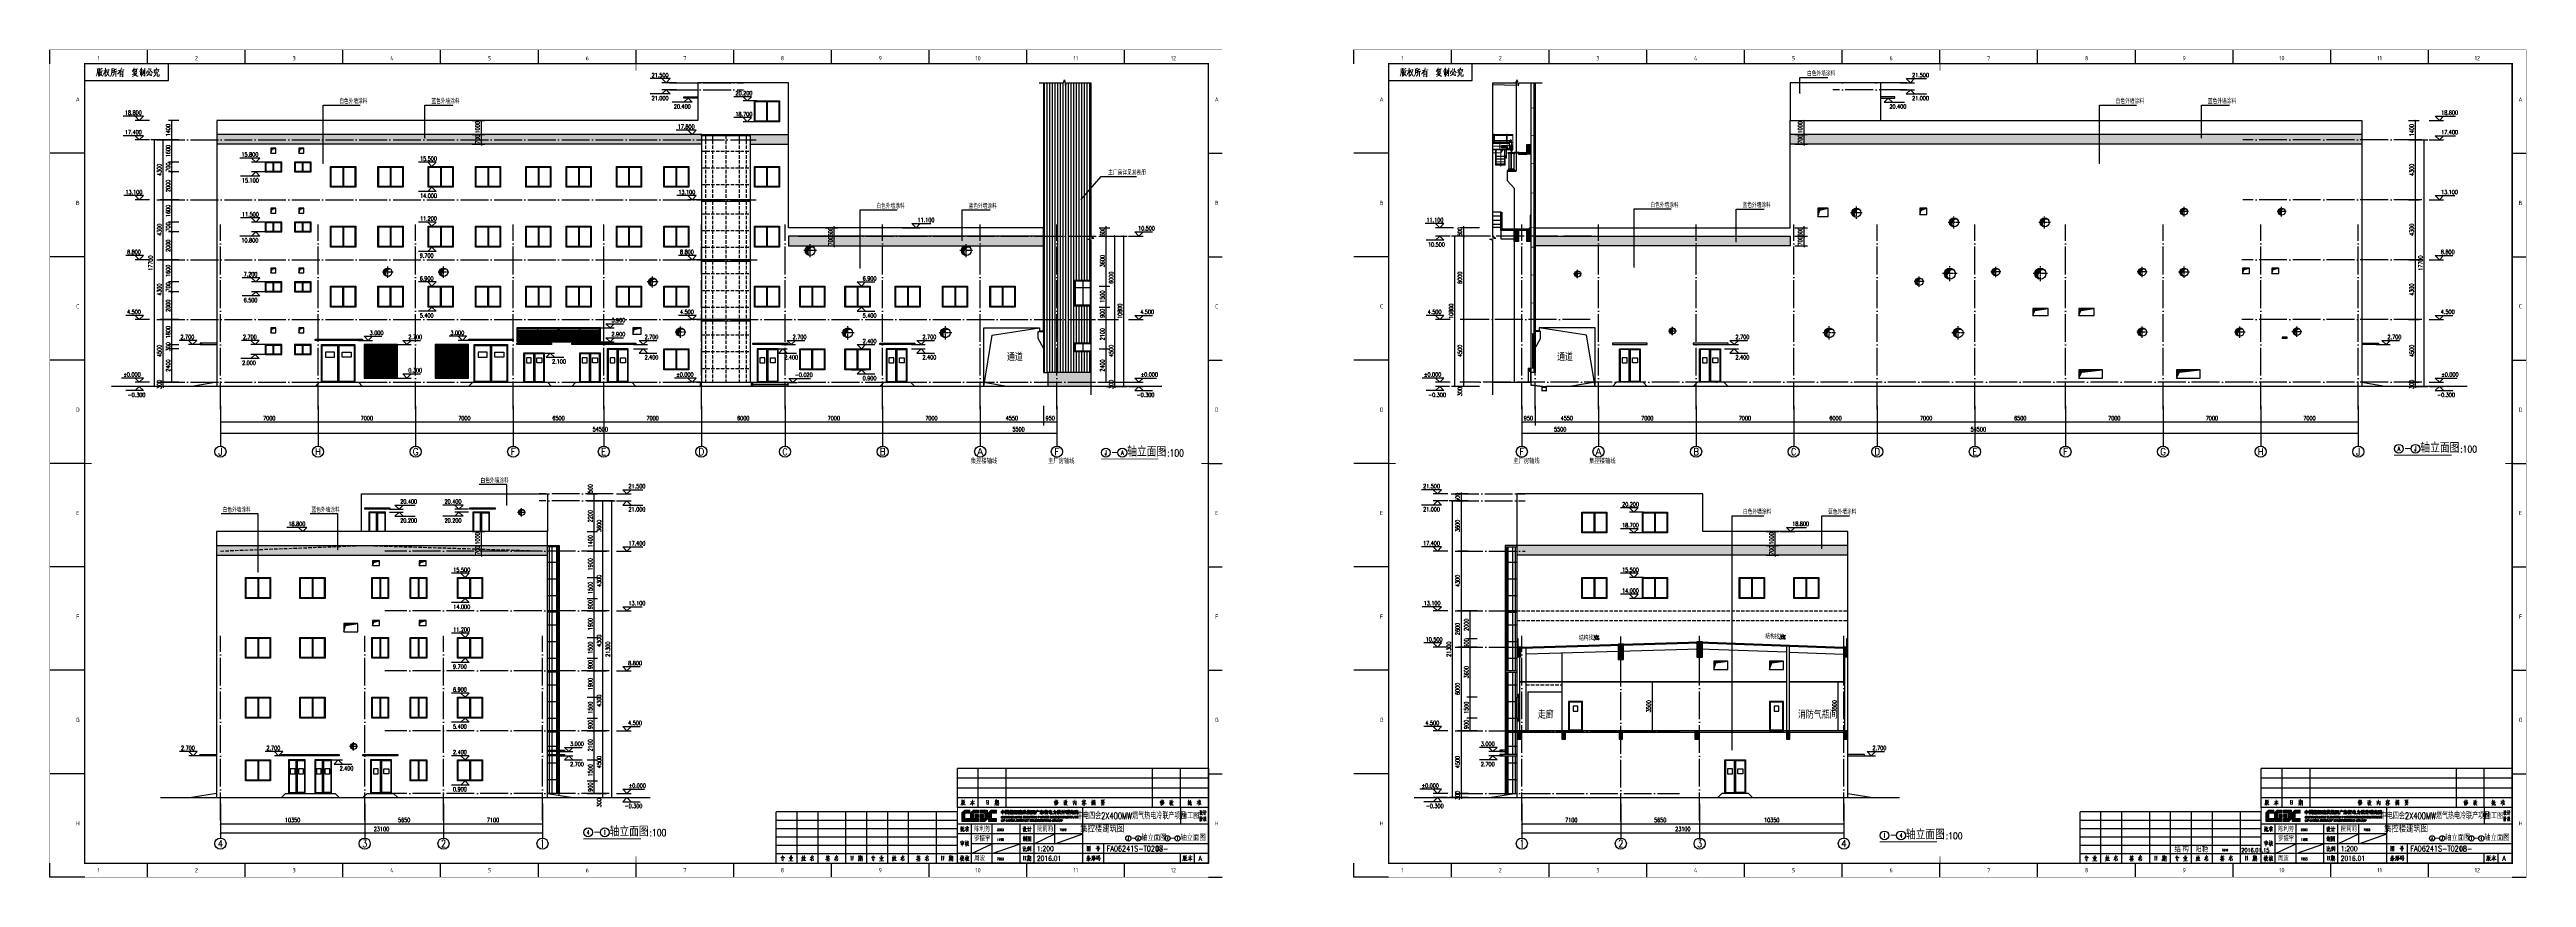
# Model space of a CAD drawing. Extents: x -59142 to 322364, y -122476 to 91021.
# Drawn here: x -58614 to 119066, y -122476 to -63026 of the extents above; entities that cross this region are included whole.
import ezdxf
from ezdxf.enums import TextEntityAlignment as Align

# ---------------------------------------------------------------- set-up
doc = ezdxf.new("R2010")
doc.units = 0
doc.header["$LTSCALE"] = 1000
doc.header["$MEASUREMENT"] = 0
for name, pattern in [('CENTER2', [1.125, 0.75, -0.125, 0.125, -0.125]), ('CONTINOUS', [0]), ('DASH', [0.35, 0.25, -0.1]), ('DOTE', [2.42, 2, -0.2, 0.02, -0.2])]:
    doc.linetypes.add(name, pattern=pattern)
for name, color, linetype in [('AXIS', 3, 'Continuous'), ('AXIS_TEXT', 7, 'Continuous'), ('CENTRE LINE', 1, 'DOTE'), ('DIM_ELEV', 3, 'Continuous'), ('DIM_LEAD', 3, 'Continuous'), ('DIM_SYMB', 3, 'Continuous'), ('DOTE', 1, 'DOTE'), ('EQUIPMENT', 171, 'Continuous'), ('GROUND', 204, 'Continuous'), ('HANDRAIL', 3, 'FENCELINE1'), ('HOLE', 6, 'Continuous'), ('HQ1', 7, 'Continuous'), ('HQ2', 7, 'Continuous'), ('PROFILED STEEL SHEET', 30, 'Continuous'), ('PUB_DIM', 3, 'Continuous'), ('PUB_TEXT', 7, 'Continuous'), ('STAIR', 2, 'Continuous'), ('TEXT', 62, 'Continuous'), ('Version', 7, 'Continuous'), ('WALL', 255, 'Continuous'), ('WALL-PARAPET', 9, 'Continuous'), ('WINDOW', 4, 'Continuous')]:
    doc.layers.add(name, color=color, linetype=linetype)
doc.layers.add('参考线', color=54, linetype='DASH', plot=False)
doc.styles.add('_TCH_AXIS', font='COMPLEX', dxfattribs={"bigfont": 'GBCBIG'})
doc.styles.add('_TCH_DIM', font='SIMPLEX', dxfattribs={"bigfont": 'GBCBIG'})
doc.styles.add('_TCH_DIM_T3', font='SIMPLEX', dxfattribs={"width": 0.705882, "bigfont": 'GBCBIG'})
doc.styles.add('HZTXT', font='geditxt.shx', dxfattribs={"width": 0.8, "bigfont": 'hztxt1.shx'})
doc.styles.get("Standard").update_dxf_attribs({"font": 'gbenor.shx', "bigfont": 'gbcbig.shx'})
doc.styles.add('TK', font='GEDITXT.SHX', dxfattribs={"width": 0.85, "height": 3.5, "bigfont": 'DXT.SHX'})
doc.linetypes.add('FENCELINE1', pattern='A,0.25,-0.1,[133,ltypeshp.shx,S=0.1,R=0,X=-0.1,Y=0],-0.1,1', length=1.45)
doc.dimstyles.new('_TCH_ARCH&&100', dxfattribs={"dimtxt": 297.5, "dimasz": 100, "dimexe": 250, "dimexo": 300, "dimgap": 126.25, "dimtad": 1, "dimdec": 0, "dimzin": 0, "dimdsep": 46, "dimtxsty": '_TCH_DIM_T3', "dimblk": 'ARCHTICK', "dimcen": 0.09, "dimazin": 2, "dimtfac": 1, "dimtdec": 0, "dimtix": 1, "dimtmove": 2, "dimatfit": 3, "dimfxl": 1, "dimtolj": 1, "dimtzin": 0, "dimarcsym": 0})

# ---------------------------------------------------------------- blocks, each defined once
blk = doc.blocks.new('dgdfg')
at = {"layer": 'WINDOW'}
for p, q in [((575, 150), (575, 750)), ((625, 100), (625, 800))]:
    blk.add_line(p, q, dxfattribs=at)
blk.add_lwpolyline([(0, 800), (0, 100), (1200, 100), (1200, 800)], close=True, dxfattribs=at)
for points in [[(575, 750), (50, 750), (50, 150), (575, 150)], [(625, 150), (1150, 150), (1150, 750), (625, 750)]]:
    blk.add_lwpolyline(points, dxfattribs=at)
for points in [[(84.5, 415, 0, 0, 0), (324, 415, 40, 0, 0), (474, 415, 0, 0, 0)], [(1115.5, 415, 0, 0, 0), (876, 415, 40, 0, 0), (726, 415, 0, 0, 0)]]:
    blk.add_lwpolyline(points, format="xyseb", dxfattribs=at)
blk = doc.blocks.new('dgdsgdfsg')
at = {"layer": 'WINDOW'}
for p, q in [((1150, 2650), (1150, 50)), ((1200, 2700), (1200, 0)), ((1250, 2650), (1250, 50))]:
    blk.add_line(p, q, dxfattribs=at)
for points in [[(0, 2700), (2400, 2700), (2400, 0), (0, 0)], [(275, 1800), (925, 1800), (925, 2150), (275, 2150)], [(2125, 1800), (1475, 1800), (1475, 2150), (2125, 2150)]]:
    blk.add_lwpolyline(points, close=True, dxfattribs=at)
for points in [[(1150, 50), (50, 50), (50, 2650), (1150, 2650)], [(1250, 2650), (2350, 2650), (2350, 50), (1250, 50)]]:
    blk.add_lwpolyline(points, dxfattribs=at)
blk = doc.blocks.new('dgdsgagd')
at = {"layer": 'WINDOW'}
blk.add_line((750, 2400), (750, 0), dxfattribs=at)
for points in [[(0, 0), (1500, 0), (1500, 2400), (0, 2400)], [(50, 50), (700, 50), (700, 2350), (50, 2350)], [(1450, 50), (800, 50), (800, 2350), (1450, 2350)], [(200, 1400), (550, 1400), (550, 1750), (200, 1750)], [(1300, 1400), (950, 1400), (950, 1750), (1300, 1750)]]:
    blk.add_lwpolyline(points, close=True, dxfattribs=at)
blk = doc.blocks.new('afdsfsaf')
at = {"layer": 'WINDOW'}
for p, q in [((875, 1450), (875, 50)), ((925, 1500), (925, 0))]:
    blk.add_line(p, q, dxfattribs=at)
blk.add_lwpolyline([(1800, 1500), (1800, 0), (0, 0), (0, 1500)], close=True, dxfattribs=at)
for points in [[(875, 50), (50, 50), (50, 1450), (875, 1450)], [(925, 1450), (1750, 1450), (1750, 50), (925, 50)]]:
    blk.add_lwpolyline(points, dxfattribs=at)
for points in [[(184, 738, 0, 0, 0), (585.5, 738, 40, 0, 0), (735.5, 738, 0, 0, 0)], [(1616, 738, 0, 0, 0), (1214.5, 738, 40, 0, 0), (1064.5, 738, 0, 0, 0)]]:
    blk.add_lwpolyline(points, format="xyseb", dxfattribs=at)
blk = doc.blocks.new('safsaf')
at = {"layer": 'WINDOW'}
for points in [[(0, 0), (1000, 0), (1000, 2100), (0, 2100)], [(50, 50), (950, 50), (950, 2050), (50, 2050)], [(325, 1400), (675, 1400), (675, 1750), (325, 1750)]]:
    blk.add_lwpolyline(points, close=True, dxfattribs=at)
blk = doc.blocks.new('hkghjk')
at = {"layer": 'WINDOW'}
blk.add_line((600, 2400), (600, 0), dxfattribs=at)
for points in [[(0, 0), (1200, 0), (1200, 2400), (0, 2400)], [(50, 50), (550, 50), (550, 2350), (50, 2350)], [(1150, 50), (650, 50), (650, 2350), (1150, 2350)], [(125, 1400), (475, 1400), (475, 1750), (125, 1750)], [(725, 1400), (1075, 1400), (1075, 1750), (725, 1750)]]:
    blk.add_lwpolyline(points, close=True, dxfattribs=at)
blk = doc.blocks.new('gyuiyu')
at = {"layer": 'WINDOW'}
for p, q in [((575, 1450), (575, 50)), ((625, 1500), (625, 0))]:
    blk.add_line(p, q, dxfattribs=at)
blk.add_lwpolyline([(1200, 1500), (1200, 0), (0, 0), (0, 1500)], close=True, dxfattribs=at)
for points in [[(575, 50), (50, 50), (50, 1450), (575, 1450)], [(625, 1450), (1150, 1450), (1150, 50), (625, 50)]]:
    blk.add_lwpolyline(points, dxfattribs=at)
for points in [[(92, 750, 0, 0, 0), (359, 750, 40, 0, 0), (509, 750, 0, 0, 0)], [(1108, 750, 0, 0, 0), (841, 750, 40, 0, 0), (691, 750, 0, 0, 0)]]:
    blk.add_lwpolyline(points, format="xyseb", dxfattribs=at)
blk = doc.blocks.new('GEDI_WK_A1')
at = {"color": 3}
for p, q in [((0, 584), (0, 594)), ((70.1, 584), (70.1, 594)), ((140.2, 584), (140.2, 594)), ((210.2, 584), (210.2, 594)), ((280.3, 584), (280.3, 594)), ((350.4, 584), (350.4, 594)), ((420.5, 584), (420.5, 594)), ((490.6, 584), (490.6, 594)), ((560.7, 584), (560.7, 594)), ((630.8, 584), (630.8, 594)), ((700.8, 584), (700.8, 594)), ((770.9, 584), (770.9, 594)), ((25, 572), (85, 572)), ((85, 572), (85, 584)), ((25, 519.8), (0, 519.8)), ((831, 519.8), (841, 519.8)), ((25, 445.5), (0, 445.5)), ((831, 445.5), (841, 445.5)), ((25, 371.2), (0, 371.2)), ((831, 371.2), (841, 371.2)), ((25, 297), (0, 297)), ((831, 297), (841, 297)), ((25, 222.8), (0, 222.8)), ((831, 222.8), (841, 222.8)), ((25, 148.5), (0, 148.5)), ((831, 148.5), (841, 148.5)), ((25, 74.2), (0, 74.2)), ((831, 74.2), (841, 74.2)), ((0, 0), (0, 10)), ((25, 0), (0, 0)), ((70.1, 0), (70.1, 10)), ((140.2, 0), (140.2, 10)), ((210.2, 0), (210.2, 10)), ((280.3, 0), (280.3, 10)), ((350.4, 0), (350.4, 10)), ((420.5, 0), (420.5, 10)), ((490.6, 0), (490.6, 10)), ((560.7, 0), (560.7, 10)), ((630.8, 0), (630.8, 10)), ((700.8, 0), (700.8, 10)), ((770.9, 0), (770.9, 10)), ((831, 0), (841, 0))]:
    blk.add_line(p, q, dxfattribs=at)
for points, const_width in [([(0, 0), (841, 0), (841, 594), (0, 594)], 0.1), ([(25, 10), (831, 10), (831, 584), (25, 584)], 1)]:
    blk.add_lwpolyline(points, close=True, dxfattribs=dict(at, const_width=const_width))
at = {"color": 3, "const_width": 0.5}
for points in [[(420.5, 579), (420.5, 594)], [(30, 297), (0, 297)], [(826, 297), (841, 297)], [(420.5, 0), (420.5, 15)]]:
    blk.add_lwpolyline(points, dxfattribs=at)
at = {"color": 3}
for s, p in [('1', (35, 588)), ('2', (105.1, 588)), ('3', (175.2, 588)), ('4', (245.3, 588)), ('5', (315.4, 588)), ('6', (385.5, 588)), ('7', (455.5, 588)), ('8', (525.6, 588)), ('9', (595.7, 588)), ('10', (665.8, 588)), ('11', (735.9, 588)), ('12', (806, 588)), ('1', (35, 5)), ('2', (105.1, 5)), ('3', (175.2, 5)), ('4', (245.3, 5)), ('5', (315.4, 5)), ('6', (385.5, 5)), ('7', (455.5, 5)), ('8', (525.6, 5)), ('9', (595.7, 5)), ('10', (665.8, 5)), ('11', (735.9, 5)), ('12', (806, 5))]:
    blk.add_text(s, height=3, dxfattribs=at).set_placement(p, align=Align.MIDDLE)
for s, p in [('A', (20, 556.9)), ('A', (837, 556.9)), ('B', (20, 482.6)), ('B', (837, 482.6)), ('C', (20, 408.4)), ('C', (837, 408.4)), ('D', (20, 334.1)), ('D', (837, 334.1)), ('E', (20, 259.9)), ('E', (837, 259.9)), ('F', (20, 185.6)), ('F', (837, 185.6)), ('G', (20, 111.4)), ('G', (837, 111.4)), ('H', (20, 37.1)), ('H', (837, 37.1))]:
    blk.add_text(s, height=3, dxfattribs=at).set_placement(p, align=Align.CENTER)
blk = doc.blocks.new('GEDI_Copyright_2012')
at = {"color": 7, "lineweight": 0}
for points in [[(9, -3.4), (9.1, -3.8), (9.1, -5), (9.1, -5.9), (9, -6.7), (8.9, -7.3), (8.7, -8), (8.5, -8.5), (8.2, -8.9)], [(9.1, -6.4), (10, -6.3), (9.9, -6.1), (9.9, -8.4), (9.9, -8.1), (9.9, -7.7)], [(9.2, -5.5), (10.4, -5.3)], [(10.8, -3.5), (10.9, -4), (10.9, -4.7), (10.8, -5.5), (10.7, -6.3), (10.6, -7), (10.5, -7.7), (10.3, -8.2), (10.1, -8.7), (9.8, -9.1)], [(9.9, -3.1), (10, -3.4), (10, -5.3)], [(11.2, -5.4), (12.6, -5.1), (12.5, -4.9), (12.3, -5.6), (12, -6.4), (11.7, -7), (11.5, -7.6), (11, -8.2), (10.6, -8.7), (10.3, -9)], [(12.4, -3.2), (12.3, -3.4), (11.5, -3.9), (11, -4.1)], [(11.2, -6.1), (12.3, -8.6), (13.1, -8.7), (12.4, -8.6), (12.2, -8.3)], [(14.7, -4.9), (14.4, -5.7), (14.1, -6.4), (13.7, -7.1), (13.4, -7.6), (13.4, -7.8)], [(13.6, -5.1), (15.4, -4.7)], [(14.6, -3.1), (14.8, -3.4), (14.8, -3.3), (14.7, -9.1), (14.7, -8.7), (14.7, -8.1)], [(14.7, -5.6), (15.3, -6), (15.4, -6.3)], [(15.7, -4.5), (17.5, -4.2), (17.4, -4), (17.3, -4.7), (17.1, -5.4), (16.9, -5.9), (16.8, -6.4), (16.5, -6.9), (16.2, -7.5), (15.9, -8), (15.6, -8.4), (15.3, -8.7), (15, -9)], [(15.6, -5.2), (15.9, -5.3), (17.4, -8.7), (18.2, -8.8), (17.4, -8.6), (17.1, -8.1)], [(20.7, -3.4), (20.5, -3.5), (19.4, -4.1), (19.3, -3.7), (19.4, -4.1), (19.4, -5.4), (19.4, -6.2), (19.3, -6.8), (19.2, -7.3), (19.1, -7.8), (18.9, -8.3), (18.7, -8.7), (18.5, -9)], [(19.5, -6.4), (19.6, -6.3), (20.5, -6.2), (20.4, -6.2), (20.5, -4.7), (20.6, -4.9), (19.4, -5.1)], [(22.7, -3.6), (22, -4), (21.3, -4.1), (21.3, -3.7), (21.3, -4.3), (21.3, -4.9), (21.3, -5.6), (21.2, -6.1), (21.1, -6.6), (21.1, -7.2), (20.9, -7.6), (20.7, -7.9), (20.5, -8.2), (20.3, -8.5), (20.1, -8.8), (19.9, -9)], [(21.3, -5.5), (23.2, -5.2), (23.1, -5.2), (22.9, -5.3)], [(22.3, -5.4), (22.3, -9.1), (22.2, -8.9), (22.3, -8.5)], [(26.3, -3), (26.3, -3.2), (26, -4.1), (25.8, -4.7), (25.5, -5.1), (25, -5.8), (24.4, -6.6), (23.9, -7.1), (23.6, -7.4)], [(24, -4.8), (28.4, -4.4), (28.1, -4.3)], [(25.3, -5.5), (25.4, -5.7), (25.4, -9), (25.4, -9.3), (25.3, -9), (25.4, -8.7)], [(25.4, -5.7), (27.4, -5.5), (27.4, -5.4), (27.5, -5.5), (27.4, -5.6), (27.4, -9.1), (27.3, -9.3), (26.7, -8.6), (27.3, -9.2)], [(27, -6.6), (25.5, -6.7)], [(25.5, -7.7), (27, -7.5)], [(28.1, -4.3), (27.8, -4.5)], [(35.5, -3), (35.5, -3.2), (35, -4.2), (34.5, -4.8), (34.3, -5.2), (34.1, -5.5)], [(35.7, -6.4), (35.7, -6.5), (35, -7.4), (34.6, -7.8), (34.3, -8)], [(35.6, -6.9), (35.7, -7), (37.3, -6.7), (37.2, -6.5), (36.8, -7.3), (36.5, -7.7), (36.2, -8), (35.7, -8.4), (35.3, -8.7), (34.8, -9), (34.3, -9.2)], [(35.1, -4.1), (36.3, -3.9), (37.9, -3.7), (37.7, -3.6), (37.5, -3.7)], [(35.2, -4.4), (35.3, -4.7), (35.3, -5.6), (35.3, -6.4), (35.3, -6.2), (37.2, -5.9), (37.1, -5.9), (37.1, -4.2), (37.3, -4.4), (35.3, -4.7)], [(36.6, -5.3), (35.4, -5.5)], [(35.5, -7.4), (35.6, -7.4), (37.6, -9), (38.3, -8.9), (37.6, -8.9), (37.3, -8.8)], [(39.3, -5.6), (42.1, -5.3), (42, -5.3), (41.9, -5.3), (41.7, -5.4)], [(40.1, -3.6), (40.2, -3.9), (39.8, -4.9), (39.7, -5.2)], [(39.9, -6.1), (40, -6.7), (40, -6.8), (40, -8.3), (40, -8), (40, -7.7)], [(40, -6.6), (41.9, -6.3), (41.8, -6.1), (41.7, -6.5), (41.7, -7.2), (41.6, -7.6), (41.6, -7.9), (41.4, -8.1), (41.1, -7.6), (41.5, -8)], [(40.1, -4.5), (41.7, -4.3)], [(40.8, -3), (40.8, -3.3), (40.8, -9.2), (40.7, -8.9), (40.8, -8.5)], [(42.3, -4.3), (42.4, -4.6), (42.4, -7.3), (42.3, -6.8), (42.4, -6.5)], [(43.1, -3.1), (43.2, -3.4), (43.1, -8.2), (43.1, -8.5), (43.1, -8.8), (43.1, -8.9), (43, -9), (42.4, -8.2), (43.1, -8.9)], [(47.4, -3.5), (47.4, -4), (47.2, -4.7), (47, -5.3), (46.7, -5.9), (46.5, -6.5), (46.2, -6.9), (45.9, -7.4), (45.5, -7.8), (45.1, -8.1), (44.7, -8.5), (44.2, -8.7)], [(44.7, -5.4), (44.6, -5.9), (44.5, -6.5), (44.4, -6.8), (44.2, -7)], [(45.3, -4.9), (45.4, -5.6), (45.6, -6.2), (45.8, -6.7), (46, -7.2), (46.2, -7.6), (46.6, -7.9), (47, -8.3), (47.5, -8.4), (47.8, -8.5), (47.9, -8.5), (47.7, -7.8), (47.6, -7.1), (47.8, -8.5)], [(45.8, -3.5), (46.1, -3.9), (46.2, -4.3), (46.3, -4.5), (46.3, -4.6)], [(47.6, -5.4), (48.1, -5.9), (48.4, -6.3), (48.5, -6.6)], [(51.2, -5.5), (51.2, -5.8), (51.1, -6.6), (51, -7), (50.8, -7.4), (50.7, -7.8), (50.5, -8.1), (50.3, -8.4), (50.1, -8.7), (49.8, -8.9), (49.4, -9.2)], [(50.9, -4.7), (50.8, -5), (50.4, -5.4), (50.1, -5.8), (49.8, -6), (49.6, -6.2)], [(50.1, -4), (50, -4.3), (49.9, -4.6), (49.9, -4.8), (49.8, -5), (49.7, -5), (50, -4.4), (53.3, -4.1), (53.2, -4), (52.8, -4.8)], [(50, -6.7), (52.2, -6.4), (52.1, -6.3), (52, -6.6), (51.9, -8.2), (52, -8.6), (52.1, -8.8), (52.2, -8.9), (52.4, -8.9), (52.6, -8.9), (53.2, -8.9), (53.4, -8.8), (53.5, -8.7), (53.4, -7.7), (53.4, -8.8)], [(51.2, -3), (51.5, -3.6), (51.5, -3.9)], [(51.8, -4.8), (52.3, -5.1), (52.7, -5.4), (52.8, -5.7), (52.9, -5.9)]]:
    blk.add_lwpolyline(points, dxfattribs=at)
blk = doc.blocks.new('GEDI_TQ_2012')
at = {"color": 2}
for p, q in [((-90, 0), (-90, 40)), ((-20, 40), (-20, 28)), ((0, 28), (-180, 28)), ((-90, 21), (-180, 21)), ((-170, 0), (-170, 28)), ((-155, 0), (-155, 28)), ((-135, 0), (-135, 28)), ((-125, 0), (-125, 28)), ((-110, 14), (-110, 28)), ((0, 7), (-180, 7)), ((0, 14), (-170, 14)), ((-75, 0), (-75, 14)), ((-20, 0), (-20, 7)), ((-10, 0), (-10, 7))]:
    blk.add_line(p, q, dxfattribs=at)
at = {"color": 7}
for p, q in [((0, 40), (0, 0)), ((0, 0), (-180, 0))]:
    blk.add_line(p, q, dxfattribs=at)
at = {"color": 2, "const_width": 0.8}
for points in [[(-180, 40), (0, 40)], [(-180, 0), (-180, 40)]]:
    blk.add_lwpolyline(points, dxfattribs=at)
at = {"color": 7, "lineweight": 0}
for points in [[(-6.3, 36.5), (-5.7, 36.7), (-5.8, 36.8), (-5.9, 36.5), (-5.9, 35), (-6, 34.9), (-5.5, 35.5)], [(-6, 37.8), (-5.7, 37.4), (-5.7, 37.2)], [(-5.3, 36.2), (-4.4, 36.4), (-4.5, 36.4), (-4.6, 36.2), (-4.7, 35.9), (-4.8, 35.7), (-4.9, 35.5), (-5.1, 35.2), (-5.3, 35), (-5.4, 34.8), (-5.6, 34.7), (-5.7, 34.6)], [(-5.2, 37.8), (-5.1, 37.6), (-5.1, 37.3), (-5.2, 37), (-5.3, 36.8), (-5.3, 36.6), (-5.4, 36.4), (-5.5, 36.3)], [(-5.3, 35.9), (-5.2, 35.9), (-4.4, 34.7), (-4, 34.7), (-4.4, 34.7), (-4.5, 34.9)], [(-5.1, 37.6), (-4.5, 37.6), (-4.6, 37.7), (-4.6, 37.5), (-4.6, 37.3), (-4.6, 37.1), (-4.6, 36.9), (-4.6, 36.8), (-4.6, 36.8), (-4.5, 36.7), (-4.4, 36.7), (-4.2, 36.7), (-4.2, 36.7), (-4.1, 36.8)], [(-3.7, 36.6), (-3.1, 36.7), (-3.2, 36.8), (-3.2, 35), (-3.3, 34.9), (-2.7, 35.7)], [(-3.4, 37.9), (-3.2, 37.6), (-3.1, 37.4), (-3.1, 37.3)], [(-2.8, 36.6), (-1.4, 36.7), (-1.5, 36.8), (-1.7, 36.7)], [(-2.2, 38), (-2.2, 37.8), (-2.2, 34.4), (-2.2, 34.6), (-2.2, 34.9)], [(-178, 25.1), (-177.9, 25.1), (-176.9, 25.4)], [(-177.9, 24.1), (-176.9, 24.7)], [(-177.4, 26.5), (-177.3, 26.2), (-177.4, 22.8), (-177.4, 22.7), (-177.8, 23), (-177.4, 22.8)], [(-176.7, 25.9), (-176.6, 25.8), (-176.7, 23), (-176.8, 23), (-176.2, 23.5)], [(-176.2, 24.7), (-176.6, 24.5)], [(-176, 26.3), (-175.9, 26.1), (-176, 23.7), (-176, 23.4), (-176, 23.2), (-175.9, 23), (-175.9, 22.9), (-175.8, 22.8), (-175.7, 22.8), (-175.6, 22.8), (-175.5, 22.8), (-175.3, 22.8), (-175.2, 22.8), (-175.1, 22.8), (-175.2, 23.7), (-175.2, 22.8), (-175.2, 22.8)], [(-175.3, 25.2), (-175.4, 25), (-176, 24.2)], [(-174.6, 25.9), (-174.3, 25.6), (-174.2, 25.3)], [(-174.6, 23.8), (-174.6, 23.8), (-174.3, 23.5), (-173.8, 25.3)], [(-173.1, 26.7), (-173.1, 26.5), (-173.3, 25.8), (-173.5, 25.3), (-173.8, 24.8)], [(-173.4, 25.5), (-173.3, 23.3), (-173.4, 22.8), (-173.4, 22.5), (-173.4, 22.8)], [(-173.2, 25.4), (-171.8, 25.6), (-171.9, 25.7), (-172.2, 25.6), (-172.6, 25.5), (-172.6, 23.1)], [(-173.1, 24.7), (-172, 24.8)], [(-173.1, 23.1), (-171.7, 23.2)], [(-173, 23.9), (-172, 24.1)], [(-172.7, 26.7), (-172.5, 26.1), (-172.5, 26), (-172.4, 25.8)], [(-133.3, 24.8), (-132.6, 25), (-132.7, 25.1), (-132.7, 24.8), (-132.7, 23.1), (-132.9, 23), (-132.3, 23.7)], [(-133.1, 17.9), (-131.2, 18.1), (-131.3, 18.1), (-131.4, 18.1), (-131.5, 18)], [(-132.9, 26.2), (-132.6, 25.8), (-132.5, 25.6)], [(-132.5, 19.2), (-132.5, 19), (-132.7, 18.3), (-132.8, 18.1)], [(-131.9, 24.4), (-130.8, 24.6), (-130.9, 24.7), (-131, 24.4), (-131.2, 24.1), (-131.3, 23.9), (-131.4, 23.6), (-131.7, 23.3), (-131.9, 23.1), (-132.2, 22.8), (-132.4, 22.7), (-132.5, 22.6)], [(-132.5, 18.6), (-131.5, 18.7)], [(-131.8, 26.3), (-131.8, 26), (-131.8, 25.7), (-131.8, 25.4), (-131.9, 25.1), (-132, 24.9), (-132.1, 24.7), (-132.3, 24.5)], [(-132.1, 19.6), (-132, 19.4), (-132.1, 15.5), (-132.1, 15.7), (-132.1, 16)], [(-131.9, 24.1), (-131.9, 24.1), (-130.9, 22.7), (-130.3, 22.7), (-130.9, 22.8), (-131, 22.9)], [(-131.7, 26), (-131, 26.1), (-131.1, 26.2), (-131.1, 25.9), (-131.1, 25.7), (-131.1, 25.5), (-131.1, 25.3), (-131.1, 25.2), (-131.1, 25.1), (-130.9, 25), (-130.8, 25), (-130.6, 25), (-130.5, 25), (-130.4, 25.1)], [(-131.1, 18.7), (-131, 18.6), (-131, 16.7), (-131.1, 17.1), (-131, 17.3)], [(-130.6, 19.5), (-130.5, 19.3), (-130.5, 16.2), (-130.5, 16), (-130.6, 15.8), (-130.6, 15.7), (-130.7, 15.7), (-131, 16.2), (-130.6, 15.7)], [(-129.9, 24.9), (-129.2, 25), (-129.2, 25.1), (-129.3, 23), (-129.4, 22.9), (-128.6, 23.8)], [(-129.6, 19.4), (-129.6, 19), (-129.5, 15.6), (-129.6, 16), (-127.6, 16), (-127.7, 16), (-128, 16)], [(-129.6, 19), (-127.2, 19.2), (-127.3, 19.3), (-127.4, 19), (-127.4, 16.1), (-127.4, 15.7), (-127.6, 16)], [(-129.5, 26.4), (-129.3, 26), (-129.2, 25.9), (-129.1, 25.7)], [(-128.8, 18.5), (-128.7, 18.5), (-127.9, 18.6), (-128, 18.7), (-128.3, 18), (-128.6, 17.7), (-128.9, 17.4), (-129.1, 17.2), (-129.4, 17)], [(-128.6, 19), (-128.6, 18.8), (-128.9, 18.3), (-129.2, 17.9), (-129.3, 17.8)], [(-128.8, 24.9), (-127, 25), (-127.1, 25.1), (-127.3, 25)], [(-128.8, 18.1), (-128.8, 18.1), (-127.9, 17.3), (-127.6, 17.3), (-127.9, 17.3), (-128, 17.4)], [(-127.9, 26.4), (-127.9, 26.2), (-127.9, 22.4), (-127.9, 22.6), (-127.9, 23)], [(-6.1, 33.5), (-6.1, 33.1), (-6.1, 30.2), (-6.1, 30.4), (-6.1, 30.7)], [(-6.1, 33.1), (-5.5, 33.2), (-5.5, 33.3), (-5.8, 32.5), (-5.8, 32.5), (-5.8, 32.4), (-5.7, 32.3), (-5.7, 32.2), (-5.6, 32), (-5.6, 31.9), (-5.6, 31.7), (-5.6, 31.6), (-5.6, 31.5), (-5.7, 31.4), (-5.9, 31.7)], [(-5.1, 32.2), (-5.1, 32), (-5.1, 32), (-5.1, 31.8), (-5.2, 31.4), (-5.2, 31.2), (-5.3, 31), (-5.3, 30.8), (-5.4, 30.6), (-5.5, 30.4), (-5.6, 30.3), (-5.8, 30.2)], [(-4.9, 33.6), (-4.9, 33.5), (-4.9, 33.3), (-5, 33), (-5.1, 32.7), (-5.3, 32.5), (-5.4, 32.3), (-5.5, 32.1)], [(-4.9, 33.2), (-4.3, 32.1), (-4, 32), (-4.3, 32.1), (-4.4, 32.3)], [(-4.7, 32.3), (-4.7, 32.2), (-4.7, 32.1), (-4.7, 30.1), (-4.7, 30.3), (-4.7, 30.6)], [(-3.6, 31.1), (-2.7, 31.6)], [(-2.7, 33.3), (-2.9, 33.1), (-3.2, 33)], [(-3.2, 33.3), (-3.2, 33), (-3.2, 30.3), (-3.2, 30.5), (-3.2, 30.7)], [(-3.2, 32.5), (-2.7, 32.7)], [(-2.7, 32.1), (-3.2, 32)], [(-2.4, 31.9), (-2.4, 31.9), (-1.7, 32), (-1.8, 32), (-1.9, 31.7), (-1.9, 31.5), (-2, 31.4), (-2.1, 31.2), (-2.2, 31), (-2.3, 30.8), (-2.4, 30.7), (-2.6, 30.6), (-2.7, 30.5), (-2.8, 30.4), (-2.9, 30.3)], [(-2.4, 33.4), (-2.3, 33.1), (-2.4, 32.7), (-2.4, 32.5), (-2.4, 32.3), (-2.5, 32.2), (-2.5, 32.1), (-2.6, 32)], [(-2.5, 31.6), (-2.4, 31.6), (-1.7, 30.5), (-1.4, 30.5), (-1.7, 30.5), (-1.8, 30.6)], [(-2.3, 33.2), (-1.8, 33.3), (-1.8, 33.3), (-1.9, 33.1), (-1.9, 32.9), (-1.9, 32.6), (-1.9, 32.5), (-1.9, 32.4), (-1.8, 32.3), (-1.7, 32.3), (-1.5, 32.3)], [(-177.4, 4.2), (-177.6, 3.7), (-177.8, 3.4), (-178, 3), (-178.2, 2.7)], [(-177, 4.4), (-178.1, 4.2)], [(-177.7, 15.7), (-177.7, 15.4), (-177.8, 15.2), (-177.8, 15), (-177.9, 14.8)], [(-177.7, 15.4), (-175.2, 15.6), (-175.3, 15.7), (-175.6, 15.1)], [(-177.5, 5.5), (-177.4, 5.3), (-177.4, 5.4), (-177.4, 1.5), (-177.5, 1.7), (-177.4, 2.1)], [(-177.4, 14.9), (-177.4, 14.6), (-177.3, 13.1), (-177.3, 13.4), (-175.9, 13.5), (-176.1, 13.5), (-176.4, 13.5)], [(-177.4, 4), (-177, 3.6)], [(-175.9, 13.5), (-175.8, 13.3), (-175.6, 14.9), (-175.6, 14.8), (-177.3, 14.6)], [(-175.9, 3.7), (-175.9, 3.5), (-176.1, 3), (-176.2, 2.7), (-176.4, 2.4), (-176.6, 2.1), (-176.8, 1.9), (-176.9, 1.7), (-177.2, 1.5)], [(-177.1, 14), (-176.1, 14.2)], [(-176.4, 4.2), (-176.4, 4), (-176.7, 3.5), (-176.9, 3.2), (-177, 3.1)], [(-176.8, 4.5), (-175.4, 4.7), (-175.5, 4.7), (-175.6, 4.7)], [(-176.7, 16.3), (-176.5, 16), (-176.5, 15.7)], [(-176.7, 3.3), (-176.6, 3.2), (-175.6, 1.7), (-175.1, 1.7), (-175.6, 1.8), (-175.7, 1.9)], [(-176.6, 15.3), (-176.5, 15.2), (-176.6, 12.2), (-176.6, 12.5), (-176.6, 12.9)], [(-176.4, 5.5), (-176.2, 5.2), (-176.1, 5), (-176.1, 4.8)], [(-175.9, 4.2), (-175.6, 3.9), (-175.5, 3.7), (-175.4, 3.5)], [(-173.9, 14.9), (-174.1, 14.4), (-174.3, 14), (-174.5, 13.7), (-174.7, 13.4)], [(-173.5, 15.1), (-174.6, 14.9)], [(-173.8, 4.1), (-174, 3.6), (-174.2, 3.2), (-174.4, 2.9), (-174.6, 2.6)], [(-173.4, 4.4), (-174.5, 4.2)], [(-174, 16.3), (-173.9, 16.1), (-173.9, 16.1), (-173.9, 12.3), (-173.9, 12.6), (-173.9, 12.9)], [(-173.9, 14.7), (-173.5, 14.3)], [(-173.9, 5.5), (-173.8, 5.4), (-173.8, 5.4), (-173.8, 1.5), (-173.8, 1.8), (-173.8, 2.1)], [(-173.8, 3.9), (-173.4, 3.5)], [(-172, 14.2), (-172.1, 13.9), (-172.4, 13.4), (-172.8, 13.1), (-173.1, 12.7), (-173.4, 12.5), (-173.7, 12.3)], [(-172, 3.4), (-172, 3.2), (-172.4, 2.7), (-172.7, 2.3), (-173.1, 2), (-173.4, 1.7), (-173.6, 1.5)], [(-172.2, 14.8), (-172.2, 14.7), (-172.6, 14.2), (-172.6, 14.1), (-172.9, 13.8), (-173.1, 13.5), (-173.4, 13.2)], [(-172.1, 4.1), (-172.2, 3.9), (-172.5, 3.4), (-172.5, 3.4), (-172.8, 3.1), (-173.1, 2.7), (-173.4, 2.4)], [(-173.2, 15.1), (-171.7, 15.4), (-171.8, 15.4), (-172, 15.3)], [(-172.7, 15.2), (-172.7, 15), (-173.2, 14.2), (-173.2, 14.2), (-172.4, 14.4)], [(-173.2, 4.4), (-171.6, 4.7), (-171.7, 4.7), (-172, 4.6)], [(-172.6, 4.4), (-172.6, 4.2), (-173.1, 3.5), (-173.2, 3.4), (-172.3, 3.7)], [(-172.8, 16.2), (-172.6, 15.9), (-172.5, 15.7), (-172.6, 15.6)], [(-172.7, 5.5), (-172.5, 5.1), (-172.5, 5), (-172.5, 4.9)], [(-172.5, 13.3), (-172, 12.7), (-171.9, 12.5), (-172, 12.8)], [(-172.5, 2.5), (-171.9, 2), (-171.8, 1.7), (-172, 2)], [(-132.9, 12), (-132.6, 11.8), (-132.8, 11.8), (-132.7, 8.7), (-132.9, 8.6), (-131.8, 9.4)], [(-132.7, 17.5), (-132.6, 17.2), (-132.6, 17.1), (-132.6, 16.1), (-132.6, 16.3), (-132.6, 16.5)], [(-132.6, 17.2), (-131.3, 17.4), (-131.4, 17.5), (-131.5, 17.3), (-131.5, 16.8), (-131.5, 16.6), (-131.6, 16.4), (-131.6, 16.3), (-131.9, 16.6), (-131.6, 16.3)], [(-132.6, 10.4), (-132, 10.6)], [(-132.6, 5.2), (-132.5, 4.9), (-132.5, 4.1), (-132.5, 3.4), (-132.5, 3.3), (-132.5, 2.8), (-132.5, 2.1), (-132.5, 2.3), (-131.4, 2.5), (-131.2, 2.3), (-131.1, 2.6), (-131.1, 3), (-131.1, 3.7), (-131, 4.5), (-131, 5.1), (-131, 5.1), (-132.5, 4.8)], [(-132.5, 3.6), (-131.4, 3.8), (-131.5, 3.9), (-131.7, 3.7)], [(-131.7, 12.3), (-131.5, 12.1), (-131.6, 12.2), (-131.6, 11.5), (-131.6, 10.8), (-131.6, 10.2), (-131.6, 9.7), (-131.6, 9.7), (-131.6, 9.5), (-131.6, 8.9), (-131.5, 8.7), (-131.4, 8.6), (-131.1, 8.6), (-130.6, 8.6), (-130.3, 8.7), (-130.2, 8.7), (-130.3, 9.6)], [(-131.6, 10), (-130.8, 10.8), (-130.6, 11.1)], [(-130.1, 4.6), (-128.4, 4.8)], [(-130.1, 2.7), (-128.4, 3), (-128.5, 3), (-128.6, 2.9)], [(-129.5, 2.5), (-129.5, 2.4), (-129.8, 2), (-130, 1.8), (-130.1, 1.6)], [(-129.1, 12.3), (-129.1, 12.1), (-129.4, 11.4), (-129.7, 11), (-129.9, 10.6)], [(-129.6, 5.5), (-129.6, 5.3), (-129.6, 2.8)], [(-129.5, 4), (-129, 4.1)], [(-129.5, 3.5), (-129.1, 3.6)], [(-129.4, 11.4), (-129.4, 8.6), (-129.4, 8.8), (-129.4, 8.9), (-129.4, 9.2)], [(-128.6, 11.5), (-128.6, 11.5), (-128.7, 11), (-128.8, 10.6), (-129, 10.3), (-129.1, 10.1)], [(-128.6, 10.9), (-128, 11), (-128.1, 11.1), (-128.1, 10.8), (-128.2, 10.4), (-128.3, 10.2), (-128.4, 9.9), (-128.6, 9.7), (-128.7, 9.4), (-128.8, 9.2), (-129, 9), (-129.1, 8.9)], [(-129.1, 2.6), (-128.8, 2.2), (-128.8, 2.1), (-128.9, 2.4)], [(-129, 11.6), (-129, 11.6), (-128.9, 11.6), (-127.9, 11.8), (-128, 11.8), (-128.2, 11.7)], [(-128.9, 10.4), (-128.6, 10.2), (-128.6, 10.1)], [(-128.8, 5.7), (-128.8, 5.5), (-128.9, 2.9)], [(-128.8, 16.7), (-128.4, 16.5), (-128.3, 16.4)], [(-128.2, 5.2), (-128.1, 4.9), (-128.1, 4.1), (-128.1, 3.3), (-128.2, 2.9), (-128.3, 2.3), (-128.5, 2), (-128.8, 1.5)], [(-128.7, 17.3), (-128.4, 17.1), (-128.3, 16.9)], [(-128.1, 4.8), (-127.3, 5), (-127.4, 5.1), (-127.4, 4.1), (-127.4, 4), (-127.3, 2.5), (-127.4, 2), (-127.4, 1.6), (-127.4, 1.5), (-127.8, 2), (-127.4, 1.7)], [(-128.1, 4), (-127.6, 4.1)], [(-128.1, 3.1), (-128.1, 3.1), (-127.6, 3.3)], [(-127.4, 12.3), (-127.2, 12.1), (-127.3, 12.1), (-127.3, 8.9), (-127.3, 8.8), (-127.3, 8.6), (-127.4, 8.6), (-127.8, 9.1), (-127.4, 8.6), (-127.3, 8.7)], [(-127.8, 11.4), (-127.7, 11.3), (-127.8, 11.3), (-127.8, 9.7), (-127.8, 9.9), (-127.8, 10.1)], [(-86.3, 4.8), (-85.2, 5.1), (-85.3, 5.1), (-85.4, 5), (-85.5, 4.7), (-85.7, 4.4), (-85.9, 4.2), (-86.1, 4), (-86.3, 3.8), (-86.5, 3.6), (-86.8, 3.4), (-87, 3.3), (-87.2, 3.2), (-87.4, 3.1), (-87.5, 3.1)], [(-86.3, 2.8), (-86.7, 2.3), (-86.9, 2.1), (-87, 1.9), (-87.1, 1.9), (-87.2, 1.8)], [(-87.1, 12.4), (-87, 12), (-87, 8.6), (-87, 9), (-85, 9), (-85.1, 9), (-85.4, 9)], [(-87, 12), (-84.6, 12.2), (-84.7, 12.3), (-84.8, 12), (-84.8, 9), (-84.8, 8.7), (-85, 9)], [(-86.1, 5.7), (-86.1, 5.4), (-86.2, 5.1), (-86.4, 4.9), (-86.7, 4.5), (-86.9, 4.3), (-87, 4.2)], [(-86.1, 11.9), (-86.1, 11.8), (-86.3, 11.3), (-86.6, 10.9), (-86.8, 10.7)], [(-86.2, 11.4), (-86.1, 11.4), (-85.3, 11.5), (-85.4, 11.6), (-85.8, 11), (-86, 10.7), (-86.3, 10.4), (-86.5, 10.2), (-86.8, 10)], [(-86.8, 3.1), (-85, 3.2), (-85.1, 3.2), (-85.3, 3.2)], [(-85.9, 3.7), (-85.9, 1.5), (-86.5, 2.1), (-85.9, 1.6)], [(-86.4, 4.5), (-86.3, 4.5), (-86, 4.3), (-85.8, 4.1), (-85.5, 3.8), (-85.1, 3.6), (-84.9, 3.4), (-84.2, 3.3), (-84.8, 3.4), (-85.1, 3.6)], [(-86.3, 11.1), (-86.2, 11.1), (-85.3, 10.2), (-85, 10.2), (-85.3, 10.3), (-85.5, 10.4)], [(-86.2, 9.7), (-85.9, 9.5), (-85.7, 9.3)], [(-86.1, 10.3), (-85.8, 10), (-85.7, 9.9)], [(-85.9, 3.8), (-85.9, 3.7)], [(-85.6, 2.8), (-85.2, 2.5), (-85, 2.3), (-84.7, 1.9)], [(-83.1, 5.1), (-83.1, 4.2), (-83.1, 3.8), (-83.2, 3.5), (-83.2, 3.2), (-83.3, 2.9), (-83.4, 2.6), (-83.5, 2.4), (-83.7, 2.1), (-83.8, 2), (-83.9, 1.9)], [(-83.9, 3.8), (-82, 4), (-82.1, 4.1), (-82.3, 4)], [(-83.7, 5.1), (-82.2, 5.3), (-82.3, 5.3), (-82.5, 5.3)], [(-82.5, 5.2), (-82.5, 1.9), (-82.6, 2.1), (-82.5, 2.4)], [(-81.1, 3.6), (-81.1, 3.5), (-81.3, 3.2), (-81.4, 3), (-81.6, 2.7), (-81.8, 2.4), (-82, 2.1), (-82.2, 2), (-82.4, 1.8), (-82.6, 1.7)], [(-81.3, 4.6), (-81.3, 4.4), (-81.4, 4.2), (-81.6, 4), (-81.8, 3.7), (-82, 3.5), (-82.1, 3.3), (-82.3, 3.2)], [(-81.4, 5.6), (-81.4, 5.4), (-81.5, 5.2), (-81.7, 4.9), (-81.9, 4.7), (-82, 4.6), (-82.1, 4.4)], [(-79.7, 4.9), (-79.7, 4.8), (-80, 4.2), (-80.3, 3.7), (-80.5, 3.4), (-80.7, 3.2)], [(-80.6, 10.6), (-80.2, 10.6), (-79.5, 10.7), (-77.7, 10.9), (-77.9, 10.9), (-78.2, 10.9)], [(-80.4, 5), (-79.2, 5.1), (-79.3, 5.1), (-79.4, 5.1)], [(-80.1, 3.9), (-80.1, 2.6), (-80.1, 3), (-79.5, 3.1), (-79.5, 3), (-79.4, 4), (-79.4, 3.9), (-80.1, 3.8)], [(-79.8, 12.5), (-79.7, 12.1), (-79.7, 11), (-79.7, 11.3), (-78.4, 11.4), (-78.6, 11.4), (-78.6, 12.2), (-78.5, 12.4), (-78.5, 12.3), (-78.7, 12.2), (-79.7, 12.1)], [(-79.5, 10.7), (-79.7, 9.9), (-79.8, 10), (-78.3, 10.2), (-78.4, 10.3), (-78.4, 10.2), (-78.6, 9.6), (-78.7, 9.3), (-78.8, 9), (-78.9, 8.8), (-79, 8.6), (-79.1, 8.6), (-79.5, 9.3), (-79, 8.6)], [(-79.6, 2.6), (-78.2, 2.8), (-78.3, 2.9), (-78.5, 2.8)], [(-78.9, 4.8), (-79.1, 3.4), (-79.1, 3.5), (-77.6, 3.6), (-77.7, 3.8), (-77.7, 3.4), (-77.9, 2.7), (-78, 2.2), (-78.1, 1.9), (-78.2, 1.8), (-78.2, 1.7), (-78.6, 2.2), (-78.2, 1.8)], [(-79, 5.3), (-77.9, 5.4), (-78, 5.5), (-78.3, 3.6)], [(-18, 5.4), (-17.9, 5.1), (-17.9, 4.3), (-17.9, 3.7), (-18, 3.2), (-18.1, 2.8), (-18.2, 2.4), (-18.3, 2), (-18.5, 1.8)], [(-17.9, 4), (-17.1, 4.2)], [(-17.9, 3.4), (-17.3, 3.5), (-17.4, 3.6), (-17.4, 2.1), (-17.4, 2.3), (-17.4, 2.6)], [(-17.4, 5.6), (-17.4, 5.4), (-17.4, 4.1)], [(-16.8, 5.3), (-16.7, 5), (-16.7, 4.6), (-16.8, 4), (-16.9, 3.5), (-16.9, 3), (-17, 2.6), (-17.1, 2.2), (-17.3, 1.9), (-17.4, 1.7)], [(-16.5, 4.1), (-15.7, 4.3), (-15.7, 4.4), (-15.8, 4), (-16, 3.4), (-16.2, 3.1), (-16.4, 2.6), (-16.7, 2.2), (-16.9, 1.9), (-17.2, 1.7)], [(-15.7, 5.5), (-15.8, 5.4), (-16.3, 5.1), (-16.7, 4.9)], [(-16.6, 3.6), (-15.8, 2), (-15.3, 1.9), (-15.8, 2), (-15.9, 2.2)], [(-13.2, 4.4), (-13.5, 3.8), (-13.8, 3.3), (-14.1, 2.9), (-14.4, 2.6), (-14.8, 2.3)], [(-14.5, 4.3), (-11.7, 4.6), (-11.8, 4.6), (-12.2, 4.5)], [(-13.8, 2.6), (-12.4, 2.8), (-12.5, 2.8), (-12.8, 2.7)], [(-13.1, 5.7), (-13.1, 3), (-13.1, 1.6), (-13.1, 1.8), (-13.1, 2.2)], [(-13, 4.4), (-12.1, 2.7), (-11.5, 2.7), (-12.1, 2.7), (-12.3, 2.9)]]:
    blk.add_lwpolyline(points, dxfattribs=at)
for s, p in [('334455', (-127.9, 25)), ('445566', (-132.5, 2.3)), ('556677', (-87, 9))]:
    blk.add_text(s, height=0.0001).set_placement(p)
blk = doc.blocks.new('GEDI_Version_2012')
at = {"layer": 'Version', "color": 2}
for p, q in [((-180, 0), (-180, 28)), ((0, 28), (-180, 28)), ((0, 21), (-180, 21)), ((-165, 0), (-165, 28)), ((-145, 0), (-145, 28)), ((-40, 0), (-40, 28)), ((-20, 0), (-20, 28)), ((0, 14), (-180, 14)), ((0, 7), (-180, 7)), ((0, 0), (-180, 0))]:
    blk.add_line(p, q, dxfattribs=at)
at = {"layer": 'Version', "color": 7}
blk.add_line((0, 28), (0, 0), dxfattribs=at)
at = {"layer": 'Version', "color": 7, "lineweight": 0}
for points in [[(-177, 5.4), (-176.9, 5.1), (-176.9, 4.3), (-176.9, 3.7), (-177, 3.2), (-177.1, 2.8), (-177.2, 2.3), (-177.3, 2), (-177.5, 1.7)], [(-176.9, 4), (-176.1, 4.1)], [(-176.9, 3.4), (-176.3, 3.5), (-176.4, 3.6), (-176.4, 2.1), (-176.4, 2.3), (-176.4, 2.6)], [(-175.8, 5.3), (-175.8, 5), (-175.8, 4.5), (-175.8, 4), (-175.9, 3.5), (-176, 3), (-176, 2.6), (-176.2, 2.2), (-176.3, 1.9), (-176.5, 1.7)], [(-176.4, 5.6), (-176.4, 5.4), (-176.4, 4.1)], [(-175.6, 4), (-174.7, 4.3), (-174.7, 4.4), (-174.9, 3.9), (-175, 3.4), (-175.2, 3), (-175.4, 2.6), (-175.7, 2.2), (-176, 1.9), (-176.2, 1.7)], [(-174.8, 5.5), (-174.8, 5.4), (-175.3, 5.1), (-175.7, 4.9)], [(-175.6, 3.6), (-174.8, 2), (-174.3, 1.9), (-174.8, 2), (-174.9, 2.2)], [(-169.3, 4.3), (-169.6, 3.7), (-169.9, 3.2), (-170.2, 2.9), (-170.6, 2.5), (-170.9, 2.2)], [(-170.6, 4.2), (-167.8, 4.5), (-167.9, 4.6), (-168.3, 4.5)], [(-169.9, 2.5), (-168.5, 2.7), (-168.6, 2.8), (-168.9, 2.7)], [(-169.2, 5.6), (-169.2, 2.9), (-169.2, 1.5), (-169.2, 1.7), (-169.2, 2.1)], [(-169.1, 4.3), (-168.2, 2.6), (-167.6, 2.6), (-168.2, 2.7), (-168.4, 2.9)], [(-159.1, 5.2), (-159.1, 4.8), (-159, 4.1), (-159, 3.4), (-159, 3.3), (-159, 2.7), (-159, 2.1), (-159, 2.3), (-157.9, 2.5), (-157.7, 2.2), (-157.6, 2.5), (-157.6, 2.9), (-157.6, 3.7), (-157.6, 4.5), (-157.6, 5.1), (-157.5, 5), (-159, 4.8)], [(-159, 3.6), (-157.9, 3.8), (-158, 3.9), (-158.3, 3.7)], [(-153.3, 2.7), (-151.5, 3), (-151.6, 3), (-151.7, 2.9)], [(-152.6, 2.5), (-152.6, 2.3), (-152.9, 2), (-153.1, 1.8), (-153.3, 1.6)], [(-153.2, 4.6), (-151.5, 4.8)], [(-152.7, 5.5), (-152.7, 5.3), (-152.7, 2.8)], [(-152.6, 4), (-152.1, 4.1)], [(-152.6, 3.5), (-152.2, 3.6)], [(-152.2, 2.6), (-151.9, 2.2), (-151.9, 2.1), (-152, 2.3)], [(-152, 5.7), (-151.9, 5.5), (-152, 2.9)], [(-151.3, 5.2), (-151.2, 4.8), (-151.2, 4.1), (-151.3, 3.3), (-151.3, 2.8), (-151.4, 2.3), (-151.6, 2), (-151.9, 1.5)], [(-151.3, 3.1), (-151.2, 3.1), (-150.8, 3.2)], [(-151.2, 4.8), (-150.4, 5), (-150.5, 5.1), (-150.5, 4), (-150.5, 4), (-150.4, 2.5), (-150.5, 2), (-150.5, 1.6), (-150.5, 1.5), (-150.9, 2), (-150.6, 1.7)], [(-151.2, 4), (-150.7, 4.1)], [(-109.6, 5.6), (-109.6, 5.4), (-109.9, 4.9), (-109.9, 4.8), (-110.1, 4.4), (-110.3, 4.1), (-110.5, 3.9), (-110.7, 3.6)], [(-110, 4.5), (-110, 1.6), (-110.1, 1.9), (-110, 2.4)], [(-108, 2.9), (-108.1, 2.7), (-108.4, 2.4), (-108.7, 2.1), (-109, 2), (-109.3, 1.7), (-109.5, 1.6), (-109.7, 1.6)], [(-109.6, 4.4), (-109.6, 2.5), (-109.6, 2.7), (-109.6, 2.9)], [(-108.9, 4.9), (-108.8, 4.9), (-107.9, 5), (-108, 5.1), (-108.2, 4.6), (-108.5, 4.2), (-108.7, 4), (-109, 3.8), (-109.2, 3.5), (-109.4, 3.4)], [(-108.6, 5.6), (-108.8, 5.1), (-109, 4.7), (-109.2, 4.4), (-109.2, 4.3), (-109.3, 4.1)], [(-108.5, 3.7), (-108.5, 3.6), (-108.6, 3.6), (-108.8, 3.3), (-109.1, 3.1), (-109.3, 2.9)], [(-108.3, 3.3), (-108.3, 3.2), (-108.4, 3.1), (-108.7, 2.8), (-108.7, 2.8), (-108.9, 2.6), (-109.1, 2.4), (-109.3, 2.3)], [(-109, 4.6), (-108.9, 4.6), (-107.8, 3.4), (-107.4, 3.4), (-107.8, 3.4), (-107.9, 3.6)], [(-103.7, 4.8), (-102.6, 5), (-102.7, 5.1), (-102.8, 3.9), (-102.7, 3.9), (-103.5, 3.8), (-103.6, 4.1), (-103.5, 3.7), (-103.5, 2.2)], [(-103.6, 2.1), (-102.8, 3)], [(-101.6, 4.1), (-101.6, 3.9), (-101.7, 3.4), (-101.8, 3.1), (-101.9, 2.8), (-102.1, 2.6), (-102.2, 2.3), (-102.4, 2.1), (-102.7, 2), (-102.9, 1.8), (-103, 1.7), (-103.2, 1.7)], [(-101.8, 5.6), (-101.9, 5.2), (-102.1, 4.6), (-102.3, 4.1), (-102.5, 3.7), (-102.6, 3.5), (-102.7, 3.2)], [(-102.4, 3.6), (-102.3, 3.6), (-101.5, 1.8), (-101, 1.7), (-101.5, 1.8), (-101.6, 2)], [(-102.3, 4), (-101, 4.2), (-101.2, 4.2), (-101.4, 4.2)], [(-97, 4.7), (-96.9, 4.2), (-96.8, 1.9), (-96.8, 1.6), (-96.8, 1.8), (-96.8, 2.2)], [(-96.8, 4.2), (-95.8, 4.3), (-95.7, 4.3), (-94.6, 4.5), (-94.7, 4.6), (-94.8, 4.5), (-94.8, 3.8), (-94.8, 3.2), (-94.8, 3.1), (-94.8, 2.6), (-94.8, 2.5), (-94.8, 2.2), (-94.9, 1.9), (-94.9, 1.6), (-95.5, 2.3), (-94.9, 1.7), (-94.9, 2)], [(-95.8, 5.5), (-95.8, 4.9), (-95.9, 4.3), (-95.9, 4.3), (-96, 3.9), (-96.1, 3.5), (-96.2, 3.1), (-96.3, 2.9), (-96.4, 2.7), (-96.5, 2.6), (-96.6, 2.5)], [(-95.9, 3.7), (-95.6, 3.4), (-95.4, 3.2), (-95.3, 3), (-95.3, 3.1)], [(-89.1, 4.2), (-89.2, 4), (-89.3, 3.9), (-89.6, 3.4), (-89.9, 3.1), (-90.3, 2.7), (-90.6, 2.5), (-90.8, 2.3)], [(-90.3, 5.1), (-90.3, 4.8), (-90.3, 4.6), (-90.3, 4.4), (-90.4, 4.2), (-90.4, 4.4), (-90.3, 4.6)], [(-90.3, 4.8), (-87.9, 5), (-88, 5.1), (-88.3, 4.4)], [(-89.6, 4.5), (-89.7, 4.3), (-90, 3.8), (-90.3, 3.5)], [(-89.9, 2.8), (-89.8, 2.6), (-89.8, 1.7), (-89.7, 1.5), (-89.8, 1.7), (-88.7, 1.8), (-88.8, 1.8), (-88.7, 2.9), (-88.6, 2.8), (-89.8, 2.6)], [(-89.4, 5.7), (-89.1, 5.3), (-89.1, 5.1), (-89.2, 5.4)], [(-89.2, 3.9), (-88.8, 3.4), (-88.4, 2.9), (-88, 2.6), (-87.5, 2.6), (-88.1, 2.7), (-88.3, 2.9)], [(-88.9, 4.4), (-88.4, 4), (-88.3, 3.8), (-88.5, 4.1)], [(-84, 3.2), (-83, 3.8)], [(-83.8, 4.3), (-82.9, 4.5)], [(-83.4, 5.6), (-83.3, 5.4), (-83.3, 5.5), (-83.3, 1.8), (-83.4, 1.7), (-83.7, 2.1), (-83.4, 1.8)], [(-82.7, 4.7), (-81.1, 5), (-81.2, 5), (-81.4, 4.9)], [(-82.7, 3.9), (-81.2, 4.1), (-81.3, 4.2), (-81.3, 3.9), (-81.3, 2.2), (-81.3, 1.8), (-81.3, 1.6), (-81.7, 2), (-81.3, 1.7)], [(-82.7, 4.1), (-82.7, 1.6), (-82.7, 1.8), (-82.7, 2)], [(-82.5, 3.4), (-81.5, 3.6)], [(-82.4, 4.7), (-82.3, 4.4), (-82.3, 4.2)], [(-82.3, 3.1), (-82.2, 2.1), (-82.3, 2.4), (-81.7, 2.5), (-81.8, 2.5), (-81.7, 3.1), (-81.6, 3), (-82.3, 2.9)], [(-82.1, 5.6), (-81.9, 5.3), (-81.9, 5.2), (-81.9, 5)], [(-82, 4), (-82, 3.8), (-82, 3)], [(-81.8, 4.8), (-81.7, 4.7), (-81.8, 4.1)], [(-77.1, 3.2), (-77, 3.1), (-76.9, 3.1), (-74.3, 3.4), (-74.4, 3.4), (-74.7, 3.3)], [(-76.9, 5.2), (-76.9, 5.1), (-76.8, 5.2), (-74.5, 5.4), (-74.6, 5.4), (-74.9, 5.4)], [(-75.3, 3.2), (-75.4, 2.9), (-75.5, 2.6), (-75.7, 2.4), (-75.9, 2.2), (-76.2, 2), (-76.5, 1.8), (-76.7, 1.7), (-76.9, 1.7)], [(-76.6, 4.8), (-76.6, 4.5), (-76.5, 3.6), (-76.6, 3.8), (-74.8, 3.9), (-75, 3.9), (-74.9, 4.8), (-74.8, 4.7), (-76.6, 4.6)], [(-75.8, 3.8), (-75.8, 3.7), (-76.3, 2.6), (-76.1, 2.5), (-75.6, 2.3), (-75.1, 2), (-74.9, 1.9), (-74.8, 1.8)], [(-76.1, 5.1), (-76.1, 5), (-76.1, 3.8)], [(-75.6, 5.2), (-75.5, 5), (-75.6, 3.9)], [(-33.7, 5.6), (-33.7, 5.4), (-33.9, 4.9), (-33.9, 4.8), (-34.2, 4.4), (-34.4, 4.1), (-34.6, 3.8), (-34.7, 3.6)], [(-34.1, 4.5), (-34.1, 1.6), (-34.1, 1.9), (-34.1, 2.3)], [(-32.1, 2.9), (-32.2, 2.7), (-32.5, 2.3), (-32.8, 2.1), (-33, 1.9), (-33.3, 1.7), (-33.6, 1.6), (-33.8, 1.5)], [(-33.6, 4.4), (-33.6, 2.5), (-33.7, 2.7), (-33.6, 2.9)], [(-32.7, 5.5), (-32.9, 5), (-33, 4.6), (-33.2, 4.3), (-33.3, 4.3), (-33.4, 4.1)], [(-32.9, 4.9), (-32.8, 4.9), (-32, 5), (-32, 5.1), (-32.3, 4.6), (-32.6, 4.2), (-32.8, 4), (-33, 3.7), (-33.3, 3.5), (-33.4, 3.4)], [(-32.3, 3.3), (-32.4, 3.2), (-32.4, 3.1), (-32.7, 2.8), (-32.8, 2.7), (-32.9, 2.6), (-33.2, 2.4), (-33.4, 2.2)], [(-32.6, 3.7), (-32.6, 3.6), (-32.6, 3.6), (-32.9, 3.3), (-33.1, 3.1), (-33.3, 2.9)], [(-33, 4.6), (-32.9, 4.5), (-31.8, 3.4), (-31.5, 3.4), (-31.8, 3.4), (-32, 3.5)], [(-27.8, 4.8), (-26.6, 4.9), (-26.8, 5), (-26.9, 3.9), (-26.8, 3.9), (-27.6, 3.8), (-27.6, 4.1), (-27.6, 3.7), (-27.6, 2.2)], [(-27.7, 2.1), (-26.8, 3)], [(-25.7, 4.1), (-25.7, 3.9), (-25.8, 3.3), (-25.9, 3), (-26, 2.8), (-26.1, 2.5), (-26.3, 2.3), (-26.5, 2.1), (-26.7, 1.9), (-26.9, 1.8), (-27.1, 1.7), (-27.3, 1.6)], [(-25.9, 5.5), (-26, 5.1), (-26.1, 4.6), (-26.4, 4.1), (-26.5, 3.7), (-26.6, 3.4), (-26.8, 3.2)], [(-26.5, 3.6), (-26.4, 3.5), (-25.6, 1.8), (-25, 1.7), (-25.5, 1.8), (-25.7, 2)], [(-26.4, 4), (-25.1, 4.2), (-25.3, 4.2), (-25.5, 4.2)], [(-14.8, 4.1), (-14.8, 4.1), (-13.8, 4.3)], [(-14.8, 3), (-13.8, 3.7)], [(-14.2, 5.4), (-14.2, 5.2), (-14.2, 1.8), (-14.3, 1.6), (-14.7, 2), (-14.3, 1.7)], [(-13.5, 4.9), (-13.5, 4.7), (-13.5, 2), (-13.6, 1.9), (-13.1, 2.4)], [(-13.1, 3.6), (-13.5, 3.4)], [(-12.8, 5.3), (-12.8, 5.1), (-12.8, 2.6), (-12.8, 2.3), (-12.8, 2.1), (-12.8, 2), (-12.7, 1.8), (-12.6, 1.8), (-12.6, 1.7), (-12.5, 1.7), (-12.4, 1.7), (-12.1, 1.7), (-12, 1.8), (-12, 1.8), (-12.1, 2.6), (-12, 1.8), (-12.1, 1.7)], [(-12.1, 4.1), (-12.2, 3.9), (-12.8, 3.2)], [(-8.1, 4.9), (-7.9, 4.6), (-7.7, 4.2)], [(-8.1, 2.7), (-8.1, 2.8), (-7.9, 2.5), (-7.3, 4.2)], [(-6.6, 5.6), (-6.6, 5.5), (-6.8, 4.8), (-7, 4.2), (-7.3, 3.7)], [(-6.9, 4.4), (-6.8, 2.2), (-6.9, 1.8), (-6.9, 1.5), (-6.9, 1.8)], [(-6.7, 4.3), (-5.4, 4.6), (-5.4, 4.6), (-5.7, 4.5), (-6.1, 4.4), (-6.1, 2.1)], [(-6.7, 2), (-5.2, 2.2)], [(-6.6, 3.6), (-5.5, 3.8)], [(-6.6, 2.8), (-5.5, 3)], [(-6.2, 5.6), (-6, 5.1), (-6, 4.9), (-6, 4.8)]]:
    blk.add_lwpolyline(points, dxfattribs=at)
blk = doc.blocks.new('GEDI_HQ1_2012')
at = {"layer": 'HQ1', "color": 2}
for p, q in [((0, 37), (-65, 37)), ((-65, 0), (-65, 37)), ((-50, 0), (-50, 37)), ((-35, 0), (-35, 37)), ((-15, 0), (-15, 37)), ((0, 0), (0, 37)), ((-65, 31), (0, 31)), ((-65, 25), (0, 25)), ((-65, 19), (0, 19)), ((-65, 13), (0, 13)), ((-65, 7), (0, 7)), ((-65, 0), (0, 0)), ((0, 0), (0, 7))]:
    blk.add_line(p, q, dxfattribs=at)
at = {"layer": 'HQ1', "color": 7, "lineweight": 0}
for points in [[(-61.8, 3.8), (-58.9, 4), (-59.1, 4), (-59.3, 4)], [(-61.3, 4.5), (-59.5, 4.7), (-59.6, 4.7), (-59.8, 4.7)], [(-60.5, 5.6), (-60.5, 5.3), (-60.7, 4.1), (-60.9, 2.9), (-61, 3), (-59.6, 3.2), (-59.6, 3.3), (-60.3, 2)], [(-61, 2.4), (-60.6, 2.1), (-60.4, 2), (-60.1, 1.8), (-60, 1.7), (-59.9, 1.5)], [(-56.1, 1.6), (-52.8, 1.8), (-53, 1.8), (-53.3, 1.8)], [(-55.7, 4.3), (-55.3, 3.2), (-55.2, 2.8)], [(-54.9, 5.3), (-54.8, 5), (-54.8, 1.7)], [(-54.2, 5.6), (-54.1, 5.3), (-54.2, 1.7)], [(-53.2, 4.4), (-53.3, 4), (-53.7, 3.3), (-54.1, 2.7)], [(-45.7, 4.4), (-45.7, 4.3), (-45.8, 3.7), (-45.9, 3.2), (-46, 2.9), (-46.1, 2.7), (-46.2, 2.4), (-46.4, 2.1), (-46.6, 1.8), (-46.9, 1.6)], [(-46.8, 4), (-45.7, 4.1)], [(-46, 5.5), (-46, 5.4), (-46.5, 3), (-46.3, 2.9), (-46.1, 2.7), (-45.9, 2.6), (-45.8, 2.4), (-45.7, 2.3)], [(-45.8, 1.8), (-43.7, 1.9), (-43.9, 1.9), (-44.3, 1.9)], [(-45.1, 4.9), (-45.1, 4.6), (-45.3, 4), (-45.4, 3.6), (-45.6, 3.2)], [(-45.3, 3), (-44.1, 3.2), (-44.2, 3.2), (-44.4, 3.1)], [(-45.2, 4), (-44, 4.1), (-44.1, 4.1), (-44.3, 4.1)], [(-44.7, 5.5), (-44.7, 5.3), (-44.7, 1.9)], [(-39.6, 4.6), (-39.5, 4.6), (-38.2, 4.8), (-38.3, 4.9), (-38.5, 4.6), (-38.7, 4.2), (-39, 3.9), (-39.3, 3.6), (-39.6, 3.3), (-40, 3), (-40.3, 2.7), (-40.4, 2.7), (-40.6, 2.5), (-40.9, 2.4)], [(-39.2, 5.7), (-39.2, 5.5), (-39.5, 4.9), (-39.7, 4.6), (-40, 4.3), (-40.3, 3.9), (-40.5, 3.7)], [(-39.9, 4.3), (-39.8, 4.2), (-39.5, 3.9), (-39.5, 3.8), (-39.6, 4)], [(-39.7, 3), (-39.7, 2.9), (-39.6, 2.1), (-39.6, 2), (-39.6, 1.4), (-39.6, 1.6), (-39.6, 1.7), (-38.2, 1.9), (-38.2, 1.9), (-38.4, 1.9), (-38.2, 3.2), (-38.2, 3.1), (-38.3, 3.1), (-39.6, 2.9)], [(-27.9, 4.4), (-28, 4.2), (-28.4, 3.6), (-28.5, 3.5), (-28.7, 3.2), (-29.1, 2.8), (-29.3, 2.7), (-29.5, 2.5)], [(-28.5, 5.5), (-28.5, 5.3), (-28.8, 4.7), (-29, 4.3), (-29.2, 4)], [(-29, 1.6), (-26.8, 1.8), (-26.9, 1.8), (-27.3, 1.7)], [(-28.7, 4.8), (-27.9, 4.9)], [(-28.6, 2.7), (-28.5, 2.2), (-28.5, 2), (-28.5, 2.3)], [(-28.5, 4.8), (-28.3, 4.3)], [(-27.6, 3.3), (-28.5, 3.1)], [(-28.1, 2.9), (-27.9, 2.4), (-28, 2.1), (-28, 2.5)], [(-28, 4.1), (-26.8, 2.8), (-26.4, 2.8), (-26.8, 2.9), (-27.1, 3.1)], [(-27.4, 5.5), (-27.4, 5.3), (-27.7, 4.4)], [(-27.3, 2.9), (-27.3, 2.7), (-27.7, 1.7)], [(-27.6, 4.7), (-26.6, 4.9)], [(-27.3, 4.7), (-27, 4.1)], [(-22.1, 4.6), (-22, 4.6), (-20.7, 4.8), (-20.8, 4.9), (-21, 4.6), (-21.3, 4.2), (-21.5, 3.9), (-21.8, 3.6), (-22.1, 3.3), (-22.5, 3), (-22.8, 2.7), (-22.9, 2.7), (-23.1, 2.5), (-23.4, 2.4)], [(-21.7, 5.7), (-21.7, 5.5), (-22, 4.9), (-22.2, 4.6), (-22.5, 4.3), (-22.8, 3.9), (-23.1, 3.7)], [(-22.4, 4.3), (-22.3, 4.2), (-22, 3.9), (-22, 3.8), (-22.1, 4)], [(-22.2, 3), (-22.2, 2.9), (-22.1, 2.1), (-22.1, 2), (-22.1, 1.4), (-22.1, 1.6), (-22.1, 1.7), (-20.7, 1.9), (-20.7, 1.9), (-20.9, 1.9), (-20.7, 3.2), (-20.7, 3.1), (-20.8, 3.1), (-22.2, 2.9)], [(-11.4, 5.2), (-11.4, 4.8), (-11.3, 4.1), (-11.3, 3.3), (-11.3, 3.2), (-11.3, 2.7), (-11.3, 1.9), (-11.3, 2.2), (-10.2, 2.4), (-9.9, 2.1), (-9.9, 2.5), (-9.9, 2.9), (-9.8, 3.6), (-9.8, 4.5), (-9.8, 5.2), (-9.8, 5), (-11.3, 4.8)], [(-11.3, 3.6), (-10.2, 3.8), (-10.3, 3.8), (-10.5, 3.7)], [(-6.2, 2.6), (-4.4, 2.9), (-4.5, 2.9), (-4.6, 2.8)], [(-5.5, 2.4), (-5.5, 2.3), (-5.8, 1.9), (-6, 1.7), (-6.2, 1.5)], [(-6.1, 4.6), (-4.4, 4.8)], [(-5.6, 5.5), (-5.6, 5.3), (-5.6, 2.7)], [(-5.5, 4), (-5, 4.1)], [(-5.5, 3.4), (-5, 3.5)], [(-5, 2.5), (-4.7, 2.1), (-4.7, 1.9), (-4.8, 2.3)], [(-4.8, 5.7), (-4.7, 5.5), (-4.8, 2.8)], [(-4.1, 5.2), (-4.1, 4.8), (-4.1, 4.1), (-4.1, 3.3), (-4.1, 2.8), (-4.3, 2.2), (-4.5, 1.9), (-4.8, 1.4)], [(-4.1, 4.8), (-3.2, 5), (-3.3, 5.1), (-3.3, 4), (-3.3, 4), (-3.2, 2.4), (-3.3, 1.8), (-3.3, 1.5), (-3.3, 1.4), (-3.8, 1.8), (-3.4, 1.5)], [(-4.1, 3.1), (-4, 3.1), (-3.6, 3.2)], [(-4, 4), (-3.5, 4.1)]]:
    blk.add_lwpolyline(points, dxfattribs=at)
blk.add_text('223344', height=0.0001).set_placement((-22.1, 1.7))
blk = doc.blocks.new('GEDI_HQ2_2012')
at = {"layer": 'HQ2', "color": 2}
for p, q in [((0, 37), (-65, 37)), ((-65, 0), (-65, 37)), ((-50, 0), (-50, 37)), ((-35, 0), (-35, 37)), ((-15, 0), (-15, 37)), ((0, 0), (0, 37)), ((-65, 31), (0, 31)), ((-65, 25), (0, 25)), ((-65, 19), (0, 19)), ((-65, 13), (0, 13)), ((-65, 7), (0, 7)), ((-65, 0), (0, 0)), ((0, 0), (0, 7))]:
    blk.add_line(p, q, dxfattribs=at)
at = {"layer": 'HQ2', "color": 7, "lineweight": 0}
for points in [[(-61.8, 3.8), (-58.9, 4), (-59.1, 4), (-59.3, 4)], [(-61.3, 4.5), (-59.5, 4.7), (-59.6, 4.7), (-59.8, 4.7)], [(-60.5, 5.6), (-60.5, 5.3), (-60.7, 4.1), (-60.9, 2.9), (-61, 3), (-59.6, 3.2), (-59.6, 3.3), (-60.3, 2)], [(-61, 2.4), (-60.6, 2.1), (-60.4, 2), (-60.1, 1.8), (-60, 1.7), (-59.9, 1.5)], [(-56.1, 1.6), (-52.8, 1.8), (-53, 1.8), (-53.3, 1.8)], [(-55.7, 4.3), (-55.3, 3.2), (-55.2, 2.8)], [(-54.9, 5.3), (-54.8, 5), (-54.8, 1.7)], [(-54.2, 5.6), (-54.1, 5.3), (-54.2, 1.7)], [(-53.2, 4.4), (-53.3, 4), (-53.7, 3.3), (-54.1, 2.7)], [(-45.7, 4.4), (-45.7, 4.3), (-45.8, 3.7), (-45.9, 3.2), (-46, 2.9), (-46.1, 2.7), (-46.2, 2.4), (-46.4, 2.1), (-46.6, 1.8), (-46.9, 1.6)], [(-46.8, 4), (-45.7, 4.1)], [(-46, 5.5), (-46, 5.4), (-46.5, 3), (-46.3, 2.9), (-46.1, 2.7), (-45.9, 2.6), (-45.8, 2.4), (-45.7, 2.3)], [(-45.8, 1.8), (-43.7, 1.9), (-43.9, 1.9), (-44.3, 1.9)], [(-45.1, 4.9), (-45.1, 4.6), (-45.3, 4), (-45.4, 3.6), (-45.6, 3.2)], [(-45.3, 3), (-44.1, 3.2), (-44.2, 3.2), (-44.4, 3.1)], [(-45.2, 4), (-44, 4.1), (-44.1, 4.1), (-44.3, 4.1)], [(-44.7, 5.5), (-44.7, 5.3), (-44.7, 1.9)], [(-39.6, 4.6), (-39.5, 4.6), (-38.2, 4.8), (-38.3, 4.9), (-38.5, 4.6), (-38.7, 4.2), (-39, 3.9), (-39.3, 3.6), (-39.6, 3.3), (-40, 3), (-40.3, 2.7), (-40.4, 2.7), (-40.6, 2.5), (-40.9, 2.4)], [(-39.2, 5.7), (-39.2, 5.5), (-39.5, 4.9), (-39.7, 4.6), (-40, 4.3), (-40.3, 3.9), (-40.5, 3.7)], [(-39.9, 4.3), (-39.8, 4.2), (-39.5, 3.9), (-39.5, 3.8), (-39.6, 4)], [(-39.7, 3), (-39.7, 2.9), (-39.6, 2.1), (-39.6, 2), (-39.6, 1.4), (-39.6, 1.6), (-39.6, 1.7), (-38.2, 1.9), (-38.2, 1.9), (-38.4, 1.9), (-38.2, 3.2), (-38.2, 3.1), (-38.3, 3.1), (-39.6, 2.9)], [(-27.9, 4.4), (-28, 4.2), (-28.4, 3.6), (-28.5, 3.5), (-28.7, 3.2), (-29.1, 2.8), (-29.3, 2.7), (-29.5, 2.5)], [(-28.5, 5.5), (-28.5, 5.3), (-28.8, 4.7), (-29, 4.3), (-29.2, 4)], [(-29, 1.6), (-26.8, 1.8), (-26.9, 1.8), (-27.3, 1.7)], [(-28.7, 4.8), (-27.9, 4.9)], [(-28.6, 2.7), (-28.5, 2.2), (-28.5, 2), (-28.5, 2.3)], [(-28.5, 4.8), (-28.3, 4.3)], [(-27.6, 3.3), (-28.5, 3.1)], [(-28.1, 2.9), (-27.9, 2.4), (-28, 2.1), (-28, 2.5)], [(-28, 4.1), (-26.8, 2.8), (-26.4, 2.8), (-26.8, 2.9), (-27.1, 3.1)], [(-27.4, 5.5), (-27.4, 5.3), (-27.7, 4.4)], [(-27.3, 2.9), (-27.3, 2.7), (-27.7, 1.7)], [(-27.6, 4.7), (-26.6, 4.9)], [(-27.3, 4.7), (-27, 4.1)], [(-22.1, 4.6), (-22, 4.6), (-20.7, 4.8), (-20.8, 4.9), (-21, 4.6), (-21.3, 4.2), (-21.5, 3.9), (-21.8, 3.6), (-22.1, 3.3), (-22.5, 3), (-22.8, 2.7), (-22.9, 2.7), (-23.1, 2.5), (-23.4, 2.4)], [(-21.7, 5.7), (-21.7, 5.5), (-22, 4.9), (-22.2, 4.6), (-22.5, 4.3), (-22.8, 3.9), (-23.1, 3.7)], [(-22.4, 4.3), (-22.3, 4.2), (-22, 3.9), (-22, 3.8), (-22.1, 4)], [(-22.2, 3), (-22.2, 2.9), (-22.1, 2.1), (-22.1, 2), (-22.1, 1.4), (-22.1, 1.6), (-22.1, 1.7), (-20.7, 1.9), (-20.7, 1.9), (-20.9, 1.9), (-20.7, 3.2), (-20.7, 3.1), (-20.8, 3.1), (-22.2, 2.9)], [(-11.4, 5.2), (-11.4, 4.8), (-11.3, 4.1), (-11.3, 3.3), (-11.3, 3.2), (-11.3, 2.7), (-11.3, 1.9), (-11.3, 2.2), (-10.2, 2.4), (-9.9, 2.1), (-9.9, 2.5), (-9.9, 2.9), (-9.8, 3.6), (-9.8, 4.5), (-9.8, 5.2), (-9.8, 5), (-11.3, 4.8)], [(-11.3, 3.6), (-10.2, 3.8), (-10.3, 3.8), (-10.5, 3.7)], [(-6.2, 2.6), (-4.4, 2.9), (-4.5, 2.9), (-4.6, 2.8)], [(-5.5, 2.4), (-5.5, 2.3), (-5.8, 1.9), (-6, 1.7), (-6.2, 1.5)], [(-6.1, 4.6), (-4.4, 4.8)], [(-5.6, 5.5), (-5.6, 5.3), (-5.6, 2.7)], [(-5.5, 4), (-5, 4.1)], [(-5.5, 3.4), (-5, 3.5)], [(-5, 2.5), (-4.7, 2.1), (-4.7, 1.9), (-4.8, 2.3)], [(-4.8, 5.7), (-4.7, 5.5), (-4.8, 2.8)], [(-4.1, 5.2), (-4.1, 4.8), (-4.1, 4.1), (-4.1, 3.3), (-4.1, 2.8), (-4.3, 2.2), (-4.5, 1.9), (-4.8, 1.4)], [(-4.1, 4.8), (-3.2, 5), (-3.3, 5.1), (-3.3, 4), (-3.3, 4), (-3.2, 2.4), (-3.3, 1.8), (-3.3, 1.5), (-3.3, 1.4), (-3.8, 1.8), (-3.4, 1.5)], [(-4.1, 3.1), (-4, 3.1), (-3.6, 3.2)], [(-4, 4), (-3.5, 4.1)]]:
    blk.add_lwpolyline(points, dxfattribs=at)
blk.add_text('112233', height=0.0001).set_placement((-22.1, 1.7))
blk = doc.blocks.new('LOGO_CEEC_2014')
at = {"true_color": 0x0068b6}
h = blk.add_hatch(color=152, dxfattribs=at)
h.dxf.hatch_style = 2
edge = h.paths.add_edge_path()
edge.add_spline(control_points=[(5.3, 10), (5.3, 10), (5.3, 10), (5.3, 10), (5.4, 10.1), (5.4, 10.1), (5.5, 10.1), (5.5, 10.1), (8.7, 10.1), (8.7, 10.1), (9, 10.1), (9, 10), (9, 9.9), (9, 9.9), (9, 8.1), (9, 8.1), (9, 8), (8.9, 8), (8.8, 8), (8.8, 8), (3.3, 8), (3.3, 8), (3.2, 8), (3.2, 8.1), (3.2, 8.1), (3.2, 8.1), (5.3, 10)], knot_values=[-1, 0, 0, 0, 0, 0, 1, 1, 1, 2, 2, 2, 3, 3, 3, 4, 4, 4, 5, 5, 5, 6, 6, 6, 7, 7, 7, 8, 8, 8, 8], degree=3, periodic=0)
h = blk.add_hatch(color=152, dxfattribs=at)
h.dxf.hatch_style = 2
edge = h.paths.add_edge_path()
edge.add_spline(control_points=[(5.2, 3.9), (5.2, 3.9), (5.2, 3.9), (5.2, 3.9), (5.3, 4), (5.4, 4.1), (5.4, 4.2), (5.4, 4.2), (5.4, 7.5), (5.4, 7.5), (5.4, 7.8), (5.2, 7.8), (5.1, 7.8), (5.1, 7.8), (3.4, 7.8), (3.4, 7.8), (3.3, 7.8), (3.2, 7.7), (3.2, 7.7), (3.2, 7.7), (3.2, 2), (3.2, 2), (3.2, 2), (3.3, 2), (3.4, 2), (3.4, 2), (5.2, 3.9)], knot_values=[-1, 0, 0, 0, 0, 0, 1, 1, 1, 2, 2, 2, 3, 3, 3, 4, 4, 4, 5, 5, 5, 6, 6, 6, 7, 7, 7, 8, 8, 8, 8], degree=3, periodic=0)
h = blk.add_hatch(color=152, dxfattribs=at)
h.dxf.hatch_style = 2
edge = h.paths.add_edge_path()
edge.add_spline(control_points=[(5.4, 3.9), (5.4, 3.9), (5.4, 3.9), (5.4, 3.9), (5.5, 4), (5.6, 4), (5.7, 4), (5.7, 4), (8.8, 4), (8.8, 4), (9, 4), (9, 3.9), (9, 3.8), (9, 3.8), (9, 2.2), (9, 2.2), (9, 1.9), (8.8, 1.9), (8.7, 1.9), (8.7, 1.9), (3.6, 1.9), (3.6, 1.9), (3.6, 1.9), (3.5, 2), (3.6, 2), (3.6, 2), (5.4, 3.9)], knot_values=[-1, 0, 0, 0, 0, 0, 1, 1, 1, 2, 2, 2, 3, 3, 3, 4, 4, 4, 5, 5, 5, 6, 6, 6, 7, 7, 7, 8, 8, 8, 8], degree=3, periodic=0)
h = blk.add_hatch(color=152, dxfattribs=at)
h.dxf.hatch_style = 2
edge = h.paths.add_edge_path()
edge.add_spline(control_points=[(11.5, 10), (11.5, 10), (11.5, 10), (11.5, 10), (11.6, 10.1), (11.7, 10.1), (11.8, 10.1), (11.8, 10.1), (14.8, 10.1), (14.8, 10.1), (15.1, 10.1), (15.1, 10), (15.1, 9.9), (15.1, 9.9), (15.1, 8.1), (15.1, 8.1), (15.1, 8), (15.1, 8), (15, 8), (15, 8), (9.5, 8), (9.5, 8), (9.5, 8), (9.4, 8.1), (9.5, 8.1), (9.5, 8.1), (11.5, 10)], knot_values=[-1, 0, 0, 0, 0, 0, 1, 1, 1, 2, 2, 2, 3, 3, 3, 4, 4, 4, 5, 5, 5, 6, 6, 6, 7, 7, 7, 8, 8, 8, 8], degree=3, periodic=0)
h = blk.add_hatch(color=152, dxfattribs=at)
h.dxf.hatch_style = 2
edge = h.paths.add_edge_path()
edge.add_spline(control_points=[(11.5, 3.9), (11.5, 3.9), (11.5, 3.9), (11.5, 3.9), (11.6, 4), (11.6, 4.1), (11.6, 4.2), (11.6, 4.2), (11.6, 7.5), (11.6, 7.5), (11.6, 7.8), (11.5, 7.8), (11.3, 7.8), (11.3, 7.8), (9.6, 7.8), (9.6, 7.8), (9.5, 7.8), (9.4, 7.7), (9.4, 7.7), (9.4, 7.7), (9.4, 2), (9.4, 2), (9.4, 2), (9.5, 2), (9.6, 2), (9.6, 2), (11.5, 3.9)], knot_values=[-1, 0, 0, 0, 0, 0, 1, 1, 1, 2, 2, 2, 3, 3, 3, 4, 4, 4, 5, 5, 5, 6, 6, 6, 7, 7, 7, 8, 8, 8, 8], degree=3, periodic=0)
h = blk.add_hatch(color=152, dxfattribs=at)
h.dxf.hatch_style = 2
edge = h.paths.add_edge_path()
edge.add_spline(control_points=[(11.7, 3.9), (11.7, 3.9), (11.7, 3.9), (11.7, 3.9), (11.8, 4), (11.9, 4), (12, 4), (12, 4), (14.9, 4), (14.9, 4), (15.1, 4), (15.1, 3.9), (15.1, 3.8), (15.1, 3.8), (15.1, 2.2), (15.1, 2.2), (15.1, 1.9), (15, 1.9), (14.8, 1.9), (14.8, 1.9), (9.8, 1.9), (9.8, 1.9), (9.8, 1.9), (9.7, 2), (9.8, 2), (9.8, 2), (11.7, 3.9)], knot_values=[-1, 0, 0, 0, 0, 0, 1, 1, 1, 2, 2, 2, 3, 3, 3, 4, 4, 4, 5, 5, 5, 6, 6, 6, 7, 7, 7, 8, 8, 8, 8], degree=3, periodic=0)
h = blk.add_hatch(color=152, dxfattribs=at)
h.dxf.hatch_style = 2
edge = h.paths.add_edge_path()
edge.add_spline(control_points=[(12.5, 6.8), (12.5, 6.8), (12.5, 6.8), (12.5, 6.8), (12.5, 7), (12.6, 7.1), (12.7, 7.1), (12.7, 7.1), (14.9, 7.1), (14.9, 7.1), (15, 7.1), (15.1, 7), (15.1, 6.8), (15.1, 6.8), (15.1, 5.2), (15.1, 5.2), (15.1, 5), (15, 4.9), (14.9, 4.9), (14.9, 4.9), (12.7, 4.9), (12.7, 4.9), (12.6, 4.9), (12.5, 5), (12.5, 5.2), (12.5, 5.2), (12.5, 6.8)], knot_values=[-1, 0, 0, 0, 0, 0, 1, 1, 1, 2, 2, 2, 3, 3, 3, 4, 4, 4, 5, 5, 5, 6, 6, 6, 7, 7, 7, 8, 8, 8, 8], degree=3, periodic=0)
at = {"true_color": 0xe50011}
h = blk.add_hatch(color=12, dxfattribs=at)
h.dxf.hatch_style = 2
edge = h.paths.add_edge_path()
edge.add_spline(control_points=[(19.5, 8.1), (19.5, 8.1), (19.5, 8.1), (19.5, 8.1), (19.4, 8), (19.3, 8), (19.2, 8), (19.2, 8), (16.2, 8), (16.2, 8), (16, 8), (16, 8.1), (16, 8.2), (16, 8.2), (16, 9.8), (16, 9.8), (16, 10.1), (16.2, 10.1), (16.3, 10.1), (16.3, 10.1), (21.3, 10.1), (21.3, 10.1), (21.4, 10.1), (21.4, 10), (21.4, 10), (21.4, 10), (19.5, 8.1)], knot_values=[-1, 0, 0, 0, 0, 0, 1, 1, 1, 2, 2, 2, 3, 3, 3, 4, 4, 4, 5, 5, 5, 6, 6, 6, 7, 7, 7, 8, 8, 8, 8], degree=3, periodic=0)
h = blk.add_hatch(color=12, dxfattribs=at)
h.dxf.hatch_style = 2
edge = h.paths.add_edge_path()
edge.add_spline(control_points=[(16, 6.8), (16, 6.8), (16, 6.8), (16, 6.8), (16, 7), (16.2, 7.1), (16.3, 7.1), (16.3, 7.1), (18.4, 7.1), (18.4, 7.1), (18.6, 7.1), (18.7, 7), (18.7, 6.8), (18.7, 6.8), (18.7, 5.2), (18.7, 5.2), (18.7, 5), (18.6, 4.9), (18.4, 4.9), (18.4, 4.9), (16.3, 4.9), (16.3, 4.9), (16.2, 4.9), (16, 5), (16, 5.2), (16, 5.2), (16, 6.8)], knot_values=[-1, 0, 0, 0, 0, 0, 1, 1, 1, 2, 2, 2, 3, 3, 3, 4, 4, 4, 5, 5, 5, 6, 6, 6, 7, 7, 7, 8, 8, 8, 8], degree=3, periodic=0)
h = blk.add_hatch(color=12, dxfattribs=at)
h.dxf.hatch_style = 2
edge = h.paths.add_edge_path()
edge.add_spline(control_points=[(19.7, 2), (19.7, 2), (19.7, 2), (19.7, 2), (19.6, 1.9), (19.5, 1.9), (19.4, 1.9), (19.4, 1.9), (16.3, 1.9), (16.3, 1.9), (16.1, 1.9), (16, 2), (16, 2.1), (16, 2.1), (16, 3.9), (16, 3.9), (16, 4), (16.1, 4), (16.2, 4), (16.2, 4), (21.7, 4), (21.7, 4), (21.7, 4), (21.8, 3.9), (21.7, 3.9), (21.7, 3.9), (19.7, 2)], knot_values=[-1, 0, 0, 0, 0, 0, 1, 1, 1, 2, 2, 2, 3, 3, 3, 4, 4, 4, 5, 5, 5, 6, 6, 6, 7, 7, 7, 8, 8, 8, 8], degree=3, periodic=0)
h = blk.add_hatch(color=12, dxfattribs=at)
h.dxf.hatch_style = 2
edge = h.paths.add_edge_path()
edge.add_spline(control_points=[(19.7, 8.1), (19.7, 8.1), (19.7, 8.1), (19.7, 8.1), (19.6, 8), (19.6, 7.9), (19.6, 7.8), (19.6, 7.8), (19.6, 4.5), (19.6, 4.5), (19.6, 4.2), (19.7, 4.2), (19.8, 4.2), (19.8, 4.2), (21.6, 4.2), (21.6, 4.2), (21.7, 4.2), (21.7, 4.3), (21.7, 4.3), (21.7, 4.3), (21.7, 10), (21.7, 10), (21.7, 10), (21.6, 10), (21.6, 10), (21.6, 10), (19.7, 8.1)], knot_values=[-1, 0, 0, 0, 0, 0, 1, 1, 1, 2, 2, 2, 3, 3, 3, 4, 4, 4, 5, 5, 5, 6, 6, 6, 7, 7, 7, 8, 8, 8, 8], degree=3, periodic=0)
at = {"true_color": 0x0068b6}
h = blk.add_hatch(color=152, dxfattribs=at)
h.dxf.hatch_style = 2
edge = h.paths.add_edge_path()
edge.add_spline(control_points=[(24.2, 10), (24.2, 10), (24.2, 10), (24.2, 10), (24.3, 10.1), (24.4, 10.1), (24.5, 10.1), (24.5, 10.1), (27.7, 10.1), (27.7, 10.1), (28, 10.1), (28, 10), (28, 9.9), (28, 9.9), (28, 8.1), (28, 8.1), (28, 8), (27.9, 8), (27.8, 8), (27.8, 8), (22.3, 8), (22.3, 8), (22.2, 8), (22.2, 8.1), (22.2, 8.1), (22.2, 8.1), (24.2, 10)], knot_values=[-1, 0, 0, 0, 0, 0, 1, 1, 1, 2, 2, 2, 3, 3, 3, 4, 4, 4, 5, 5, 5, 6, 6, 6, 7, 7, 7, 8, 8, 8, 8], degree=3, periodic=0)
h = blk.add_hatch(color=152, dxfattribs=at)
h.dxf.hatch_style = 2
edge = h.paths.add_edge_path()
edge.add_spline(control_points=[(24.2, 3.9), (24.2, 3.9), (24.2, 3.9), (24.2, 3.9), (24.3, 4), (24.4, 4.1), (24.4, 4.2), (24.4, 4.2), (24.4, 7.5), (24.4, 7.5), (24.4, 7.8), (24.2, 7.8), (24.1, 7.8), (24.1, 7.8), (22.3, 7.8), (22.3, 7.8), (22.3, 7.8), (22.2, 7.7), (22.2, 7.7), (22.2, 7.7), (22.2, 2), (22.2, 2), (22.2, 2), (22.3, 2), (22.3, 2), (22.3, 2), (24.2, 3.9)], knot_values=[-1, 0, 0, 0, 0, 0, 1, 1, 1, 2, 2, 2, 3, 3, 3, 4, 4, 4, 5, 5, 5, 6, 6, 6, 7, 7, 7, 8, 8, 8, 8], degree=3, periodic=0)
h = blk.add_hatch(color=152, dxfattribs=at)
h.dxf.hatch_style = 2
edge = h.paths.add_edge_path()
edge.add_spline(control_points=[(24.4, 3.9), (24.4, 3.9), (24.4, 3.9), (24.4, 3.9), (24.5, 4), (24.6, 4), (24.7, 4), (24.7, 4), (27.8, 4), (27.8, 4), (28, 4), (28, 3.9), (28, 3.8), (28, 3.8), (28, 2.2), (28, 2.2), (28, 1.9), (27.8, 1.9), (27.7, 1.9), (27.7, 1.9), (22.6, 1.9), (22.6, 1.9), (22.5, 1.9), (22.5, 2), (22.6, 2), (22.6, 2), (24.4, 3.9)], knot_values=[-1, 0, 0, 0, 0, 0, 1, 1, 1, 2, 2, 2, 3, 3, 3, 4, 4, 4, 5, 5, 5, 6, 6, 6, 7, 7, 7, 8, 8, 8, 8], degree=3, periodic=0)
h = blk.add_hatch(color=256)
h.paths.add_polyline_path([(33.3, 9.1), (32.7, 9.1), (32.7, 8.6), (33.3, 8.6)], flags=16)
h.paths.add_polyline_path([(31.7, 8.6), (32.3, 8.6), (32.3, 9.1), (31.7, 9.1)], flags=16)
edge = h.paths.add_edge_path()
edge.add_spline(control_points=[(31.3, 9.5), (31.3, 9.5), (32.3, 9.5), (32.3, 9.5), (32.3, 9.5), (32.3, 10.1), (32.3, 10.1), (32.5, 10.1), (32.7, 10.1), (32.7, 10.1), (32.7, 10.1), (32.8, 10.1), (32.8, 10), (32.8, 10), (32.8, 10), (32.8, 10), (32.7, 9.9), (32.7, 9.9), (32.7, 9.8), (32.7, 9.8), (32.7, 9.5), (32.7, 9.5), (32.7, 9.5), (33.8, 9.5), (33.8, 9.5), (33.8, 9.5), (33.8, 8.1), (33.8, 8.1), (33.8, 8.1), (33.3, 8.1), (33.3, 8.1), (33.3, 8.1), (33.3, 8.2), (33.3, 8.2), (33.3, 8.2), (32.7, 8.2), (32.7, 8.2), (32.7, 8.2), (32.7, 7.2), (32.7, 7.2), (32.7, 7.2), (32.3, 7.2), (32.3, 7.2), (32.3, 7.2), (32.3, 8.2), (32.3, 8.2), (32.3, 8.2), (31.7, 8.2), (31.7, 8.2), (31.7, 8.2), (31.7, 8), (31.7, 8), (31.7, 8), (31.3, 8), (31.3, 8), (31.3, 8), (31.3, 9.5), (31.3, 9.5)], knot_values=[0, 0, 0, 0, 1, 1, 1, 2, 2, 2, 3, 3, 3, 4, 4, 4, 5, 5, 5, 6, 6, 6, 7, 7, 7, 8, 8, 8, 9, 9, 9, 10, 10, 10, 11, 11, 11, 12, 12, 12, 13, 13, 13, 14, 14, 14, 15, 15, 15, 16, 16, 16, 17, 17, 17, 18, 18, 18, 19, 19, 19, 19], degree=3, periodic=0)
h = blk.add_hatch(color=256)
edge = h.paths.add_edge_path()
edge.add_spline(control_points=[(45.6, 4.8), (45.6, 4.8), (45.6, 5.1), (45.6, 5.1), (45.6, 5.1), (46.2, 5.1), (46.2, 5.1), (46.2, 5.1), (46.2, 4.3), (46.2, 4.3), (46.1, 4.3), (46, 4.3), (45.9, 4.3), (45.8, 4.2), (45.7, 4.2), (45.5, 4.2), (45, 4.3), (44.7, 4.5), (44.7, 5), (44.7, 5.5), (45, 5.8), (45.5, 5.8), (46, 5.8), (46.3, 5.7), (46.3, 5.3), (46.3, 5.3), (45.9, 5.3), (45.9, 5.3), (45.9, 5.5), (45.8, 5.6), (45.6, 5.6), (45.3, 5.6), (45.1, 5.4), (45.1, 5), (45.1, 4.7), (45.3, 4.5), (45.6, 4.5), (45.7, 4.5), (45.8, 4.5), (45.9, 4.5), (45.9, 4.5), (45.9, 4.5), (45.9, 4.5), (45.9, 4.5), (45.9, 4.8), (45.9, 4.8), (45.9, 4.8), (45.6, 4.8), (45.6, 4.8)], knot_values=[0, 0, 0, 0, 1, 1, 1, 2, 2, 2, 3, 3, 3, 4, 4, 4, 5, 5, 5, 6, 6, 6, 7, 7, 7, 8, 8, 8, 9, 9, 9, 10, 10, 10, 11, 11, 11, 12, 12, 12, 13, 13, 13, 14, 14, 14, 15, 15, 15, 16, 16, 16, 16], degree=3, periodic=0)
h.paths.add_polyline_path([(44.1, 4.3), (43.4, 5.5), (43.4, 5.5), (43.4, 4.3), (43.1, 4.3), (43.1, 5.8), (43.6, 5.8), (44.2, 4.6), (44.2, 4.6), (44.2, 5.8), (44.6, 5.8), (44.6, 4.3)])
edge = h.paths.add_edge_path(flags=16)
edge.add_spline(control_points=[(41.7, 5), (41.7, 4.7), (41.8, 4.5), (42.1, 4.5), (42.4, 4.5), (42.5, 4.7), (42.5, 5), (42.5, 5.4), (42.4, 5.6), (42.1, 5.6), (41.8, 5.6), (41.7, 5.4), (41.7, 5)], knot_values=[0, 0, 0, 0, 1, 1, 1, 2, 2, 2, 3, 3, 3, 4, 4, 4, 4], degree=3, periodic=0)
edge = h.paths.add_edge_path()
edge.add_spline(control_points=[(41.3, 5), (41.3, 5.5), (41.6, 5.8), (42.1, 5.8), (42.6, 5.8), (42.9, 5.5), (42.9, 5), (42.9, 4.5), (42.6, 4.3), (42.1, 4.2), (41.6, 4.3), (41.3, 4.5), (41.3, 5)], knot_values=[0, 0, 0, 0, 1, 1, 1, 2, 2, 2, 3, 3, 3, 4, 4, 4, 4], degree=3, periodic=0)
edge = h.paths.add_edge_path(flags=16)
edge.add_spline(control_points=[(40.1, 4.5), (40.1, 4.5), (40.3, 4.5), (40.3, 4.5), (40.6, 4.5), (40.8, 4.7), (40.8, 5), (40.8, 5.4), (40.6, 5.5), (40.3, 5.5), (40.3, 5.5), (40.1, 5.5), (40.1, 5.5), (40.1, 5.5), (40.1, 4.5), (40.1, 4.5)], knot_values=[0, 0, 0, 0, 1, 1, 1, 2, 2, 2, 3, 3, 3, 4, 4, 4, 5, 5, 5, 5], degree=3, periodic=0)
edge = h.paths.add_edge_path()
edge.add_spline(control_points=[(39.8, 5.8), (39.8, 5.8), (40.3, 5.8), (40.3, 5.8), (40.9, 5.8), (41.2, 5.5), (41.2, 5), (41.2, 4.5), (40.9, 4.3), (40.3, 4.3), (40.3, 4.3), (39.8, 4.3), (39.8, 4.3), (39.8, 4.3), (39.8, 5.8), (39.8, 5.8)], knot_values=[0, 0, 0, 0, 1, 1, 1, 2, 2, 2, 3, 3, 3, 4, 4, 4, 5, 5, 5, 5], degree=3, periodic=0)
edge = h.paths.add_edge_path()
edge.add_spline(control_points=[(38.8, 4.8), (38.8, 4.8), (38.8, 5.1), (38.8, 5.1), (38.8, 5.1), (39.5, 5.1), (39.5, 5.1), (39.5, 5.1), (39.5, 4.3), (39.5, 4.3), (39.4, 4.3), (39.3, 4.3), (39.1, 4.3), (39, 4.2), (38.9, 4.2), (38.8, 4.2), (38.3, 4.3), (38, 4.5), (38, 5), (38, 5.5), (38.3, 5.8), (38.8, 5.8), (39.3, 5.8), (39.5, 5.7), (39.5, 5.3), (39.5, 5.3), (39.2, 5.3), (39.2, 5.3), (39.2, 5.5), (39, 5.6), (38.8, 5.6), (38.5, 5.6), (38.4, 5.4), (38.4, 5), (38.4, 4.7), (38.5, 4.5), (38.8, 4.5), (38.9, 4.5), (39, 4.5), (39.1, 4.5), (39.1, 4.5), (39.1, 4.5), (39.2, 4.5), (39.2, 4.5), (39.2, 4.8), (39.2, 4.8), (39.2, 4.8), (38.8, 4.8), (38.8, 4.8)], knot_values=[0, 0, 0, 0, 1, 1, 1, 2, 2, 2, 3, 3, 3, 4, 4, 4, 5, 5, 5, 6, 6, 6, 7, 7, 7, 8, 8, 8, 9, 9, 9, 10, 10, 10, 11, 11, 11, 12, 12, 12, 13, 13, 13, 14, 14, 14, 15, 15, 15, 16, 16, 16, 16], degree=3, periodic=0)
h.paths.add_polyline_path([(37.3, 4.3), (36.7, 5.5), (36.7, 5.5), (36.7, 4.3), (36.3, 4.3), (36.3, 5.8), (36.9, 5.8), (37.5, 4.6), (37.5, 4.6), (37.5, 5.8), (37.8, 5.8), (37.8, 4.3)])
h.paths.add_polyline_path([(35.6, 4.8), (35.4, 5.5), (35.4, 5.5), (35.2, 4.8)], flags=16)
h.paths.add_polyline_path([(34.6, 4.3), (35.2, 5.8), (35.6, 5.8), (36.2, 4.3), (35.9, 4.3), (35.7, 4.6), (35.1, 4.6), (35, 4.3)])
edge = h.paths.add_edge_path()
edge.add_spline(control_points=[(34.5, 5.8), (34.5, 5.8), (34.5, 4.8), (34.5, 4.8), (34.5, 4.4), (34.2, 4.3), (33.8, 4.2), (33.3, 4.3), (33.1, 4.4), (33.1, 4.8), (33.1, 4.8), (33.1, 5.8), (33.1, 5.8), (33.1, 5.8), (33.4, 5.8), (33.4, 5.8), (33.4, 5.8), (33.4, 5), (33.4, 5), (33.4, 4.8), (33.4, 4.6), (33.5, 4.6), (33.5, 4.5), (33.6, 4.5), (33.8, 4.5), (33.9, 4.5), (34, 4.5), (34.1, 4.6), (34.1, 4.6), (34.1, 4.8), (34.1, 5), (34.1, 5), (34.1, 5.8), (34.1, 5.8), (34.1, 5.8), (34.5, 5.8), (34.5, 5.8)], knot_values=[0, 0, 0, 0, 1, 1, 1, 2, 2, 2, 3, 3, 3, 4, 4, 4, 5, 5, 5, 6, 6, 6, 7, 7, 7, 8, 8, 8, 9, 9, 9, 10, 10, 10, 11, 11, 11, 12, 12, 12, 12], degree=3, periodic=0)
edge = h.paths.add_edge_path()
edge.add_spline(control_points=[(32.1, 4.8), (32.1, 4.8), (32.1, 5.1), (32.1, 5.1), (32.1, 5.1), (32.8, 5.1), (32.8, 5.1), (32.8, 5.1), (32.8, 4.3), (32.8, 4.3), (32.6, 4.3), (32.5, 4.3), (32.4, 4.3), (32.3, 4.2), (32.2, 4.2), (32, 4.2), (31.5, 4.3), (31.3, 4.5), (31.3, 5), (31.3, 5.5), (31.5, 5.8), (32, 5.8), (32.5, 5.8), (32.8, 5.7), (32.8, 5.3), (32.8, 5.3), (32.4, 5.3), (32.4, 5.3), (32.4, 5.5), (32.3, 5.6), (32.1, 5.6), (31.8, 5.6), (31.6, 5.4), (31.6, 5), (31.6, 4.7), (31.8, 4.5), (32.1, 4.5), (32.2, 4.5), (32.3, 4.5), (32.4, 4.5), (32.4, 4.5), (32.4, 4.5), (32.4, 4.5), (32.4, 4.5), (32.4, 4.8), (32.4, 4.8), (32.4, 4.8), (32.1, 4.8), (32.1, 4.8)], knot_values=[0, 0, 0, 0, 1, 1, 1, 2, 2, 2, 3, 3, 3, 4, 4, 4, 5, 5, 5, 6, 6, 6, 7, 7, 7, 8, 8, 8, 9, 9, 9, 10, 10, 10, 11, 11, 11, 12, 12, 12, 13, 13, 13, 14, 14, 14, 15, 15, 15, 16, 16, 16, 16], degree=3, periodic=0)
h = blk.add_hatch(color=256)
h.paths.add_polyline_path([(33, 1.9), (33, 3.4), (34.1, 3.4), (34.1, 3.1), (33.4, 3.1), (33.4, 2.8), (34.1, 2.8), (34.1, 2.5), (33.4, 2.5), (33.4, 1.9)])
edge = h.paths.add_edge_path(flags=16)
edge.add_spline(control_points=[(31.6, 2.6), (31.6, 2.3), (31.8, 2.1), (32, 2.1), (32.3, 2.1), (32.5, 2.3), (32.5, 2.6), (32.5, 3), (32.3, 3.2), (32, 3.2), (31.8, 3.2), (31.6, 3), (31.6, 2.6)], knot_values=[0, 0, 0, 0, 1, 1, 1, 2, 2, 2, 3, 3, 3, 4, 4, 4, 4], degree=3, periodic=0)
edge = h.paths.add_edge_path()
edge.add_spline(control_points=[(31.3, 2.6), (31.3, 3.1), (31.5, 3.4), (32, 3.4), (32.6, 3.4), (32.8, 3.1), (32.8, 2.6), (32.8, 2.1), (32.6, 1.9), (32, 1.8), (31.5, 1.9), (31.3, 2.1), (31.3, 2.6)], knot_values=[0, 0, 0, 0, 1, 1, 1, 2, 2, 2, 3, 3, 3, 4, 4, 4, 4], degree=3, periodic=0)
h = blk.add_hatch(color=256)
edge = h.paths.add_edge_path(flags=0)
edge.add_spline(control_points=[(36, 8.6), (36, 8.6), (35.8, 8.6), (35.8, 8.6), (35.8, 8.6), (35.8, 8.2), (35.8, 8.2), (35.8, 8.2), (36, 8.2), (36, 8.2), (36, 8.3), (35.9, 8.4), (35.9, 8.5), (35.9, 8.5), (36, 8.6), (36, 8.6)], knot_values=[0, 0, 0, 0, 1, 1, 1, 2, 2, 2, 3, 3, 3, 4, 4, 4, 5, 5, 5, 5], degree=3, periodic=0)
edge = h.paths.add_edge_path(flags=0)
edge.add_spline(control_points=[(35.4, 8.9), (35.4, 8.9), (35.4, 9.2), (35.4, 9.2), (35.4, 9.2), (34.8, 9.2), (34.8, 9.2), (34.8, 9.2), (34.8, 9.5), (34.8, 9.5), (34.8, 9.5), (36.4, 9.5), (36.4, 9.5), (36.4, 9.5), (36.4, 9.2), (36.4, 9.2), (36.4, 9.2), (35.8, 9.2), (35.8, 9.2), (35.8, 9.2), (35.8, 8.9), (35.8, 8.9), (35.8, 8.9), (36.3, 8.9), (36.3, 8.9), (36.3, 8.9), (36.3, 8.6), (36.3, 8.6), (36.3, 8.6), (36.2, 8.6), (36.2, 8.6), (36.3, 8.4), (36.4, 8.3), (36.4, 8.3), (36.4, 8.3), (36.2, 8.2), (36.2, 8.2), (36.2, 8.2), (36.4, 8.2), (36.4, 8.2), (36.4, 8.2), (36.4, 7.9), (36.4, 7.9), (36.4, 7.9), (34.8, 7.9), (34.8, 7.9), (34.8, 7.9), (34.8, 8.2), (34.8, 8.2), (34.8, 8.2), (35.4, 8.2), (35.4, 8.2), (35.4, 8.2), (35.4, 8.6), (35.4, 8.6), (35.4, 8.6), (34.9, 8.6), (34.9, 8.6), (34.9, 8.6), (34.9, 8.9), (34.9, 8.9), (34.9, 8.9), (35.4, 8.9), (35.4, 8.9)], knot_values=[0, 0, 0, 0, 1, 1, 1, 2, 2, 2, 3, 3, 3, 4, 4, 4, 5, 5, 5, 6, 6, 6, 7, 7, 7, 8, 8, 8, 9, 9, 9, 10, 10, 10, 11, 11, 11, 12, 12, 12, 13, 13, 13, 14, 14, 14, 15, 15, 15, 16, 16, 16, 17, 17, 17, 18, 18, 18, 19, 19, 19, 20, 20, 20, 21, 21, 21, 21], degree=3, periodic=0)
h.paths.add_polyline_path([(34.7, 9.7), (34.7, 7.7), (36.5, 7.7), (36.5, 9.7)], flags=16)
h.paths.add_polyline_path([(34.3, 10), (36.9, 10), (36.9, 7.2), (36.5, 7.2), (36.5, 7.4), (34.7, 7.4), (34.7, 7.2), (34.3, 7.2)])
h = blk.add_hatch(color=256)
h.paths.add_polyline_path([(41.1, 2.4), (40.9, 3.1), (40.8, 3.1), (40.6, 2.4)], flags=16)
h.paths.add_polyline_path([(40.1, 1.9), (40.7, 3.4), (41.1, 3.4), (41.6, 1.9), (41.3, 1.9), (41.2, 2.2), (40.5, 2.2), (40.4, 1.9)])
h.paths.add_polyline_path([(39.4, 1.9), (38.8, 3.1), (38.8, 3.1), (38.8, 1.9), (38.5, 1.9), (38.5, 3.4), (39, 3.4), (39.6, 2.2), (39.6, 2.2), (39.6, 3.4), (39.9, 3.4), (39.9, 1.9)])
h.paths.add_polyline_path([(38.2, 1.9), (37.9, 1.9), (37.9, 3.4), (38.2, 3.4)])
h.paths.add_polyline_path([(36.3, 1.9), (36.3, 3.4), (36.6, 3.4), (36.6, 2.8), (37.3, 2.8), (37.3, 3.4), (37.6, 3.4), (37.6, 1.9), (37.3, 1.9), (37.3, 2.5), (36.6, 2.5), (36.6, 1.9)])
edge = h.paths.add_edge_path()
edge.add_spline(control_points=[(35.8, 2.9), (35.7, 3.1), (35.6, 3.2), (35.4, 3.2), (35.2, 3.2), (35.1, 3), (35.1, 2.6), (35.1, 2.3), (35.2, 2.1), (35.4, 2.1), (35.6, 2.1), (35.8, 2.2), (35.8, 2.4), (35.8, 2.4), (36.1, 2.4), (36.1, 2.4), (36.1, 2), (35.9, 1.9), (35.4, 1.8), (35, 1.9), (34.8, 2.1), (34.8, 2.6), (34.8, 3.1), (35, 3.4), (35.4, 3.4), (35.9, 3.4), (36.1, 3.2), (36.1, 2.9), (36.1, 2.9), (35.8, 2.9), (35.8, 2.9)], knot_values=[0, 0, 0, 0, 1, 1, 1, 2, 2, 2, 3, 3, 3, 4, 4, 4, 5, 5, 5, 6, 6, 6, 7, 7, 7, 8, 8, 8, 9, 9, 9, 10, 10, 10, 10], degree=3, periodic=0)
h = blk.add_hatch(color=256)
edge = h.paths.add_edge_path()
edge.add_spline(control_points=[(39.3, 9.6), (39.4, 9.7), (39.6, 9.8), (39.7, 9.9), (39.7, 9.9), (39.7, 9.9), (39.7, 9.9), (39.9, 9.7), (40, 9.6), (40, 9.6), (39.9, 9.5), (39.7, 9.5), (39.4, 9.3), (39.3, 9.3), (39.3, 9.3), (39.3, 9.3), (39.3, 9.3), (39.3, 9.1), (39.3, 9.1), (39.3, 9.1), (39.3, 9), (39.4, 9), (39.4, 9), (39.6, 9), (39.6, 9), (39.7, 9), (39.7, 9.1), (39.7, 9.3), (39.9, 9.2), (40, 9.2), (40.1, 9.1), (40.1, 8.9), (40, 8.8), (40, 8.8), (39.9, 8.7), (39.8, 8.7), (39.7, 8.7), (39.7, 8.7), (39.3, 8.7), (39.3, 8.7), (39, 8.7), (38.9, 8.8), (38.9, 9), (38.9, 9), (38.9, 10.1), (38.9, 10.1), (38.9, 10.1), (39, 10.1), (39, 10.1), (39.2, 10.1), (39.3, 10), (39.3, 10), (39.3, 10), (39.3, 10), (39.3, 10), (39.3, 9.9), (39.3, 9.9), (39.3, 9.8), (39.3, 9.8), (39.3, 9.6), (39.3, 9.6)], knot_values=[0, 0, 0, 0, 1, 1, 1, 2, 2, 2, 3, 3, 3, 4, 4, 4, 5, 5, 5, 6, 6, 6, 7, 7, 7, 8, 8, 8, 9, 9, 9, 10, 10, 10, 11, 11, 11, 12, 12, 12, 13, 13, 13, 14, 14, 14, 15, 15, 15, 16, 16, 16, 17, 17, 17, 18, 18, 18, 19, 19, 19, 20, 20, 20, 20], degree=3, periodic=0)
edge = h.paths.add_edge_path()
edge.add_spline(control_points=[(39.1, 7.2), (39, 7.2), (38.9, 7.3), (38.9, 7.5), (38.9, 7.5), (38.9, 8.6), (38.9, 8.6), (38.9, 8.6), (38.9, 8.6), (38.9, 8.6), (39.2, 8.6), (39.3, 8.6), (39.3, 8.6), (39.3, 8.6), (39.3, 8.6), (39.3, 8.5), (39.3, 8.5), (39.3, 8.4), (39.3, 8.4), (39.3, 8.4), (39.3, 8.3), (39.3, 8.3), (39.4, 8.4), (39.6, 8.5), (39.7, 8.6), (40, 8.4), (40.1, 8.3), (40.1, 8.3), (40, 8.3), (39.9, 8.2), (39.8, 8.1), (39.5, 8), (39.4, 8), (39.3, 7.9), (39.3, 7.9), (39.3, 7.7), (39.3, 7.7), (39.3, 7.6), (39.3, 7.6), (39.4, 7.6), (39.4, 7.6), (39.6, 7.6), (39.6, 7.6), (39.7, 7.6), (39.7, 7.7), (39.7, 7.9), (39.8, 7.9), (40, 7.8), (40.1, 7.8), (40.1, 7.6), (40.1, 7.4), (40, 7.3), (40, 7.3), (39.9, 7.2), (39.7, 7.2), (39.7, 7.2), (39.1, 7.2), (39.1, 7.2)], knot_values=[0, 0, 0, 0, 1, 1, 1, 2, 2, 2, 3, 3, 3, 4, 4, 4, 5, 5, 5, 6, 6, 6, 7, 7, 7, 8, 8, 8, 9, 9, 9, 10, 10, 10, 11, 11, 11, 12, 12, 12, 13, 13, 13, 14, 14, 14, 15, 15, 15, 16, 16, 16, 17, 17, 17, 18, 18, 18, 19, 19, 19, 19], degree=3, periodic=0)
h.paths.add_polyline_path([(38.3, 8.1), (38.3, 8.2), (37.9, 8.2), (37.9, 8.1)], flags=16)
h.paths.add_polyline_path([(37.9, 8.5), (38.3, 8.5), (38.3, 8.6), (37.9, 8.6)], flags=16)
edge = h.paths.add_edge_path()
edge.add_spline(control_points=[(37.5, 8.9), (37.5, 8.9), (38.7, 8.9), (38.7, 8.9), (38.7, 8.9), (38.7, 7.5), (38.7, 7.5), (38.7, 7.4), (38.6, 7.3), (38.6, 7.3), (38.5, 7.2), (38.4, 7.2), (38.1, 7.2), (38.1, 7.3), (38.1, 7.4), (38.1, 7.5), (38.1, 7.5), (38.2, 7.5), (38.2, 7.5), (38.2, 7.5), (38.3, 7.6), (38.3, 7.6), (38.3, 7.6), (38.3, 7.8), (38.3, 7.8), (38.3, 7.8), (37.9, 7.8), (37.9, 7.8), (37.9, 7.8), (37.9, 7.2), (37.9, 7.2), (37.9, 7.2), (37.5, 7.2), (37.5, 7.2), (37.5, 7.2), (37.5, 8.9), (37.5, 8.9)], knot_values=[0, 0, 0, 0, 1, 1, 1, 2, 2, 2, 3, 3, 3, 4, 4, 4, 5, 5, 5, 6, 6, 6, 7, 7, 7, 8, 8, 8, 9, 9, 9, 10, 10, 10, 11, 11, 11, 12, 12, 12, 12], degree=3, periodic=0)
edge = h.paths.add_edge_path()
edge.add_spline(control_points=[(38.3, 9.4), (38.2, 9.5), (38.2, 9.6), (38.2, 9.7), (38.2, 9.7), (38.4, 9.8), (38.5, 9.8), (38.7, 9.5), (38.8, 9.3), (38.8, 9.2), (38.8, 9.2), (38.7, 9.1), (38.5, 9), (38.5, 9), (38.5, 9.1), (38.5, 9.1), (38, 9.1), (37.6, 9.1), (37.5, 9), (37.4, 9), (37.4, 9.1), (37.4, 9.2), (37.4, 9.3), (37.4, 9.4), (37.4, 9.4), (37.5, 9.4), (37.6, 9.4), (37.6, 9.5), (37.8, 9.8), (37.9, 10), (37.9, 10.1), (38.2, 10), (38.3, 10), (38.3, 10), (38.2, 9.8), (38, 9.6), (37.9, 9.4), (37.9, 9.4), (38.3, 9.4), (38.3, 9.4)], knot_values=[0, 0, 0, 0, 1, 1, 1, 2, 2, 2, 3, 3, 3, 4, 4, 4, 5, 5, 5, 6, 6, 6, 7, 7, 7, 8, 8, 8, 9, 9, 9, 10, 10, 10, 11, 11, 11, 12, 12, 12, 13, 13, 13, 13], degree=3, periodic=0)
h = blk.add_hatch(color=256)
edge = h.paths.add_edge_path()
edge.add_spline(control_points=[(42.9, 8.1), (42.9, 8.1), (42.9, 8.1), (42.9, 8.1), (43, 8), (43.1, 7.9), (43.2, 7.7), (43.2, 7.6), (43.3, 7.6), (43.3, 7.5), (43.2, 7.5), (43.1, 7.4), (42.9, 7.4), (42.9, 7.4), (42.8, 7.6), (42.6, 8), (42.6, 8), (42.7, 8), (42.9, 8.1)], knot_values=[0, 0, 0, 0, 1, 1, 1, 2, 2, 2, 3, 3, 3, 4, 4, 4, 5, 5, 5, 6, 6, 6, 6], degree=3, periodic=0)
h.paths.add_polyline_path([(42.2, 8.5), (42.7, 8.5), (42.7, 8.6), (42.2, 8.6)], flags=16)
h.paths.add_polyline_path([(42.7, 9.1), (42.2, 9.1), (42.2, 8.9), (42.7, 8.9)], flags=16)
edge = h.paths.add_edge_path(flags=17)
edge.add_spline(control_points=[(41.6, 7.5), (41.5, 7.5), (41.5, 7.5), (41.5, 7.5), (41.6, 7.6), (41.7, 7.8), (41.8, 8), (41.8, 8.1), (41.8, 8.1), (41.8, 8.1), (41.9, 8.1), (42, 8.1), (42.1, 8), (42.2, 8), (42.1, 8), (42.1, 7.9), (42.1, 7.9), (42.1, 7.9), (42.1, 7.9), (42, 7.8), (41.9, 7.6), (41.8, 7.4), (41.8, 7.4), (41.7, 7.5), (41.6, 7.5)], knot_values=[0, 0, 0, 0, 1, 1, 1, 2, 2, 2, 3, 3, 3, 4, 4, 4, 5, 5, 5, 6, 6, 6, 7, 7, 7, 8, 8, 8, 8], degree=3, periodic=0)
edge = h.paths.add_edge_path()
edge.add_spline(control_points=[(41.3, 9.9), (41.3, 9.9), (43.2, 9.9), (43.2, 9.9), (43.2, 9.9), (43.2, 9.6), (43.2, 9.6), (43.2, 9.6), (42.6, 9.6), (42.6, 9.6), (42.6, 9.6), (42.6, 9.5), (42.6, 9.4), (42.6, 9.4), (43.1, 9.4), (43.1, 9.4), (43.1, 9.4), (43.1, 8.2), (43.1, 8.2), (43.1, 8.2), (42.6, 8.2), (42.6, 8.2), (42.6, 8.2), (42.6, 7.4), (42.6, 7.4), (42.6, 7.3), (42.6, 7.3), (42.5, 7.2), (42.4, 7.2), (42.3, 7.2), (42, 7.2), (42, 7.3), (42, 7.5), (41.9, 7.5), (41.9, 7.5), (42, 7.5), (42, 7.5), (42.2, 7.5), (42.2, 7.6), (42.2, 7.6), (42.2, 7.6), (42.2, 8.2), (42.2, 8.2), (42.2, 8.2), (41.8, 8.2), (41.8, 8.2), (41.8, 8.2), (41.8, 9.4), (41.8, 9.4), (41.8, 9.4), (42.2, 9.4), (42.2, 9.4), (42.2, 9.4), (42.2, 9.6), (42.2, 9.6), (42.2, 9.6), (41.7, 9.6), (41.7, 9.6), (41.7, 9.6), (41.7, 8.6), (41.7, 8.6), (41.7, 8.2), (41.5, 7.7), (41.2, 7.3), (41.1, 7.4), (41, 7.4), (40.9, 7.5), (41.2, 7.8), (41.3, 8.2), (41.3, 8.8), (41.3, 8.8), (41.3, 9.9), (41.3, 9.9)], knot_values=[0, 0, 0, 0, 1, 1, 1, 2, 2, 2, 3, 3, 3, 4, 4, 4, 5, 5, 5, 6, 6, 6, 7, 7, 7, 8, 8, 8, 9, 9, 9, 10, 10, 10, 11, 11, 11, 12, 12, 12, 13, 13, 13, 14, 14, 14, 15, 15, 15, 16, 16, 16, 17, 17, 17, 18, 18, 18, 19, 19, 19, 20, 20, 20, 21, 21, 21, 22, 22, 22, 23, 23, 23, 24, 24, 24, 24], degree=3, periodic=0)
edge = h.paths.add_edge_path()
edge.add_spline(control_points=[(40.6, 9.6), (40.6, 9.7), (40.5, 9.8), (40.5, 9.8), (40.6, 9.8), (40.6, 9.9), (40.7, 10), (40.8, 10), (40.8, 10), (40.8, 10), (41, 9.8), (41.2, 9.7), (41.2, 9.6), (41.1, 9.5), (41, 9.5), (40.9, 9.4), (40.9, 9.4), (40.8, 9.5), (40.6, 9.6)], knot_values=[0, 0, 0, 0, 1, 1, 1, 2, 2, 2, 3, 3, 3, 4, 4, 4, 5, 5, 5, 6, 6, 6, 6], degree=3, periodic=0)
edge = h.paths.add_edge_path()
edge.add_spline(control_points=[(40.5, 9), (40.4, 9), (40.4, 9), (40.4, 9.1), (40.5, 9.2), (40.6, 9.3), (40.6, 9.4), (40.8, 9.2), (41, 9.1), (41.1, 9), (41.1, 9), (41.1, 8.9), (41, 8.9), (41, 8.8), (40.9, 8.7), (40.9, 8.7), (40.8, 8.8), (40.6, 8.9), (40.5, 9)], knot_values=[0, 0, 0, 0, 1, 1, 1, 2, 2, 2, 3, 3, 3, 4, 4, 4, 5, 5, 5, 6, 6, 6, 6], degree=3, periodic=0)
edge = h.paths.add_edge_path()
edge.add_spline(control_points=[(40.8, 8.6), (40.9, 8.5), (41, 8.4), (41.1, 8.4), (41, 8.1), (40.9, 7.9), (40.8, 7.5), (40.8, 7.4), (40.7, 7.3), (40.7, 7.3), (40.6, 7.3), (40.5, 7.4), (40.3, 7.5), (40.5, 7.8), (40.7, 8.2), (40.8, 8.6)], knot_values=[0, 0, 0, 0, 1, 1, 1, 2, 2, 2, 3, 3, 3, 4, 4, 4, 5, 5, 5, 5], degree=3, periodic=0)
h = blk.add_hatch(color=256)
h.paths.add_polyline_path([(50.4, 2.4), (49.8, 3.4), (50.2, 3.4), (50.6, 2.7), (50.9, 3.4), (51.3, 3.4), (50.7, 2.4), (50.7, 1.9), (50.4, 1.9)])
edge = h.paths.add_edge_path()
edge.add_spline(control_points=[(49, 2.4), (49, 2.4), (49, 2.7), (49, 2.7), (49, 2.7), (49.7, 2.7), (49.7, 2.7), (49.7, 2.7), (49.7, 1.9), (49.7, 1.9), (49.5, 1.9), (49.4, 1.9), (49.3, 1.9), (49.2, 1.9), (49.1, 1.8), (48.9, 1.8), (48.4, 1.9), (48.2, 2.1), (48.1, 2.6), (48.2, 3.1), (48.4, 3.4), (48.9, 3.4), (49.4, 3.4), (49.7, 3.3), (49.7, 2.9), (49.7, 2.9), (49.3, 2.9), (49.3, 2.9), (49.3, 3.1), (49.2, 3.2), (49, 3.2), (48.7, 3.2), (48.5, 3), (48.5, 2.6), (48.5, 2.3), (48.7, 2.1), (49, 2.1), (49.1, 2.1), (49.2, 2.1), (49.3, 2.1), (49.3, 2.1), (49.3, 2.1), (49.3, 2.1), (49.3, 2.1), (49.3, 2.4), (49.3, 2.4), (49.3, 2.4), (49, 2.4), (49, 2.4)], knot_values=[0, 0, 0, 0, 1, 1, 1, 2, 2, 2, 3, 3, 3, 4, 4, 4, 5, 5, 5, 6, 6, 6, 7, 7, 7, 8, 8, 8, 9, 9, 9, 10, 10, 10, 11, 11, 11, 12, 12, 12, 13, 13, 13, 14, 14, 14, 15, 15, 15, 16, 16, 16, 16], degree=3, periodic=0)
edge = h.paths.add_edge_path(flags=16)
edge.add_spline(control_points=[(47.1, 2.7), (47.1, 2.7), (47.4, 2.7), (47.4, 2.7), (47.5, 2.7), (47.6, 2.8), (47.6, 2.9), (47.6, 3.1), (47.5, 3.1), (47.4, 3.1), (47.4, 3.1), (47.1, 3.1), (47.1, 3.1), (47.1, 3.1), (47.1, 2.7), (47.1, 2.7)], knot_values=[0, 0, 0, 0, 1, 1, 1, 2, 2, 2, 3, 3, 3, 4, 4, 4, 5, 5, 5, 5], degree=3, periodic=0)
edge = h.paths.add_edge_path()
edge.add_spline(control_points=[(47.1, 1.9), (47.1, 1.9), (46.7, 1.9), (46.7, 1.9), (46.7, 1.9), (46.7, 3.4), (46.7, 3.4), (46.7, 3.4), (47.4, 3.4), (47.4, 3.4), (47.8, 3.4), (48, 3.3), (48, 3), (48, 2.8), (47.9, 2.7), (47.7, 2.6), (47.7, 2.6), (47.7, 2.6), (47.7, 2.6), (47.8, 2.6), (47.9, 2.5), (48, 2.3), (48, 2.3), (48, 2.2), (48, 2.2), (48, 2), (48, 1.9), (48, 1.9), (48, 1.9), (47.7, 1.9), (47.7, 1.9), (47.6, 2), (47.6, 2.1), (47.6, 2.3), (47.6, 2.4), (47.5, 2.5), (47.5, 2.5), (47.5, 2.5), (47.1, 2.5), (47.1, 2.5), (47.1, 2.5), (47.1, 1.9), (47.1, 1.9)], knot_values=[0, 0, 0, 0, 1, 1, 1, 2, 2, 2, 3, 3, 3, 4, 4, 4, 5, 5, 5, 6, 6, 6, 7, 7, 7, 8, 8, 8, 9, 9, 9, 10, 10, 10, 11, 11, 11, 12, 12, 12, 13, 13, 13, 14, 14, 14, 14], degree=3, periodic=0)
h.paths.add_polyline_path([(45.4, 3.4), (46.5, 3.4), (46.5, 3.1), (45.7, 3.1), (45.7, 2.8), (46.4, 2.8), (46.4, 2.5), (45.7, 2.5), (45.7, 2.1), (46.5, 2.1), (46.5, 1.9), (45.4, 1.9)])
h.paths.add_polyline_path([(44.7, 1.9), (44, 3.1), (44, 3.1), (44, 1.9), (43.7, 1.9), (43.7, 3.4), (44.2, 3.4), (44.8, 2.2), (44.8, 2.2), (44.8, 3.4), (45.2, 3.4), (45.2, 1.9)])
h.paths.add_polyline_path([(42.3, 3.4), (43.4, 3.4), (43.4, 3.1), (42.7, 3.1), (42.7, 2.8), (43.4, 2.8), (43.4, 2.5), (42.7, 2.5), (42.7, 2.1), (43.5, 2.1), (43.5, 1.9), (42.3, 1.9)])
h = blk.add_hatch(color=256)
h.paths.add_polyline_path([(45.4, 9), (45.7, 9), (45.7, 9.1), (45.4, 9.1)], flags=16)
h.paths.add_polyline_path([(45.7, 9.4), (45.7, 9.6), (45.4, 9.6), (45.4, 9.4)], flags=16)
edge = h.paths.add_edge_path()
edge.add_spline(control_points=[(44.6, 9.9), (44.6, 9.9), (45, 9.9), (45, 9.9), (45, 9.9), (45, 10.1), (45, 10.1), (45.2, 10.1), (45.4, 10.1), (45.4, 10.1), (45.4, 10.1), (45.4, 10.1), (45.5, 10), (45.5, 10), (45.5, 10), (45.5, 10), (45.4, 10), (45.4, 9.9), (45.4, 9.9), (45.4, 9.9), (46.1, 9.9), (46.1, 9.9), (46.1, 9.9), (46.1, 9.5), (46.1, 9.5), (46.1, 9.5), (46.3, 9.5), (46.3, 9.5), (46.3, 9.5), (46.3, 9.1), (46.3, 9.1), (46.3, 9.1), (46.1, 9.1), (46.1, 9.1), (46.1, 9.1), (46.1, 8.7), (46.1, 8.7), (46.1, 8.7), (45.4, 8.7), (45.4, 8.7), (45.4, 8.7), (45.4, 8.6), (45.4, 8.6), (45.4, 8.6), (46.1, 8.6), (46.1, 8.6), (46.1, 8.6), (46.1, 8.3), (46.1, 8.3), (46.1, 8.3), (45.4, 8.3), (45.4, 8.3), (45.4, 8.3), (45.4, 8.2), (45.4, 8.2), (45.4, 8.2), (46.2, 8.2), (46.2, 8.2), (46.2, 8.2), (46.2, 7.9), (46.2, 7.9), (46.2, 7.9), (45.4, 7.9), (45.4, 7.9), (45.4, 7.9), (45.4, 7.6), (45.4, 7.6), (45.8, 7.6), (46.2, 7.6), (46.4, 7.7), (46.4, 7.6), (46.3, 7.4), (46.3, 7.3), (46.3, 7.3), (45.3, 7.3), (45.3, 7.3), (44.7, 7.3), (44.3, 7.3), (44.1, 7.5), (44.1, 7.5), (44.1, 7.5), (44.1, 7.5), (44, 7.4), (43.9, 7.3), (43.8, 7.2), (43.7, 7.3), (43.6, 7.4), (43.5, 7.5), (43.7, 7.6), (43.8, 7.7), (43.9, 7.8), (43.7, 8), (43.6, 8.3), (43.6, 8.5), (43.6, 8.5), (43.7, 8.5), (43.9, 8.6), (44, 8.4), (44, 8.2), (44, 8.2), (44, 8.3), (44.1, 8.3), (44.1, 8.4), (44.1, 8.5), (44.1, 8.6), (44.1, 8.7), (44.1, 8.7), (43.6, 8.7), (43.6, 8.7), (43.6, 8.7), (43.6, 9), (43.6, 9), (43.7, 9), (43.8, 9.1), (43.8, 9.2), (43.9, 9.2), (43.9, 9.4), (44, 9.5), (44, 9.5), (43.6, 9.5), (43.6, 9.5), (43.6, 9.5), (43.6, 9.9), (43.6, 9.9), (43.6, 9.9), (44.5, 9.9), (44.5, 9.9), (44.4, 9.5), (44.3, 9.2), (44.2, 9), (44.2, 9), (44.5, 9), (44.5, 9), (44.5, 8.5), (44.4, 8.1), (44.3, 7.8), (44.5, 7.7), (44.7, 7.6), (45, 7.6), (45, 7.6), (45, 7.9), (45, 7.9), (45, 7.9), (44.5, 7.9), (44.5, 7.9), (44.5, 7.9), (44.5, 8.2), (44.5, 8.2), (44.5, 8.2), (45, 8.2), (45, 8.2), (45, 8.2), (45, 8.3), (45, 8.3), (45, 8.3), (44.6, 8.3), (44.6, 8.3), (44.6, 8.3), (44.6, 8.6), (44.6, 8.6), (44.6, 8.6), (45, 8.6), (45, 8.6), (45, 8.6), (45, 8.7), (45, 8.7), (45, 8.7), (44.6, 8.7), (44.6, 8.7), (44.6, 8.7), (44.6, 9), (44.6, 9), (44.6, 9), (45, 9), (45, 9), (45, 9), (45, 9.1), (45, 9.1), (45, 9.1), (44.5, 9.1), (44.5, 9.1), (44.5, 9.1), (44.5, 9.4), (44.5, 9.4), (44.5, 9.4), (45, 9.4), (45, 9.4), (45, 9.4), (45, 9.6), (45, 9.6), (45, 9.6), (44.6, 9.6), (44.6, 9.6), (44.6, 9.6), (44.6, 9.9), (44.6, 9.9)], knot_values=[0, 0, 0, 0, 1, 1, 1, 2, 2, 2, 3, 3, 3, 4, 4, 4, 5, 5, 5, 6, 6, 6, 7, 7, 7, 8, 8, 8, 9, 9, 9, 10, 10, 10, 11, 11, 11, 12, 12, 12, 13, 13, 13, 14, 14, 14, 15, 15, 15, 16, 16, 16, 17, 17, 17, 18, 18, 18, 19, 19, 19, 20, 20, 20, 21, 21, 21, 22, 22, 22, 23, 23, 23, 24, 24, 24, 25, 25, 25, 26, 26, 26, 27, 27, 27, 28, 28, 28, 29, 29, 29, 30, 30, 30, 31, 31, 31, 32, 32, 32, 33, 33, 33, 34, 34, 34, 35, 35, 35, 36, 36, 36, 37, 37, 37, 38, 38, 38, 39, 39, 39, 40, 40, 40, 41, 41, 41, 42, 42, 42, 43, 43, 43, 44, 44, 44, 45, 45, 45, 46, 46, 46, 47, 47, 47, 48, 48, 48, 49, 49, 49, 50, 50, 50, 51, 51, 51, 52, 52, 52, 53, 53, 53, 54, 54, 54, 55, 55, 55, 56, 56, 56, 57, 57, 57, 58, 58, 58, 59, 59, 59, 60, 60, 60, 61, 61, 61, 62, 62, 62, 63, 63, 63, 64, 64, 64, 65, 65, 65, 65], degree=3, periodic=0)
h = blk.add_hatch(color=256)
edge = h.paths.add_edge_path(flags=16)
edge.add_spline(control_points=[(48.2, 8.5), (48.2, 8.4), (48.3, 8.3), (48.4, 8.1), (48.5, 8.3), (48.6, 8.4), (48.6, 8.5), (48.6, 8.5), (48.2, 8.5), (48.2, 8.5)], knot_values=[0, 0, 0, 0, 1, 1, 1, 2, 2, 2, 3, 3, 3, 3], degree=3, periodic=0)
edge = h.paths.add_edge_path()
edge.add_spline(control_points=[(47.7, 8.5), (47.7, 8.5), (47.7, 8.8), (47.7, 8.8), (47.7, 8.8), (47.7, 8.8), (47.7, 8.8), (47.7, 8.8), (47.7, 8.8), (47.6, 8.7), (47.6, 8.8), (47.5, 8.9), (47.4, 9.1), (47.7, 9.2), (47.8, 9.3), (47.8, 9.6), (47.8, 9.6), (47.8, 10), (47.8, 10), (47.8, 10), (48.9, 10), (48.9, 10), (48.9, 10), (48.9, 9.5), (48.9, 9.5), (48.9, 9.4), (49, 9.3), (49.1, 9.3), (49.1, 9.3), (49.4, 9.3), (49.4, 9.3), (49.4, 9.2), (49.4, 9.1), (49.4, 8.9), (49.4, 8.9), (48.9, 8.9), (48.9, 8.9), (48.7, 8.9), (48.6, 9), (48.6, 9), (48.6, 9), (48.5, 9.1), (48.5, 9.2), (48.5, 9.2), (48.5, 9.6), (48.5, 9.6), (48.5, 9.6), (48.2, 9.6), (48.2, 9.6), (48.2, 9.6), (48.2, 9.5), (48.2, 9.5), (48.2, 9.3), (48.2, 9.2), (48.1, 9.1), (48.1, 9), (48, 8.9), (47.8, 8.9), (47.8, 8.9), (49.1, 8.9), (49.1, 8.9), (49.1, 8.5), (48.9, 8.1), (48.7, 7.9), (49, 7.8), (49.3, 7.7), (49.5, 7.6), (49.4, 7.5), (49.3, 7.4), (49.3, 7.2), (49, 7.3), (48.7, 7.4), (48.4, 7.6), (48.1, 7.4), (47.8, 7.3), (47.6, 7.2), (47.6, 7.4), (47.5, 7.5), (47.4, 7.6), (47.6, 7.6), (47.9, 7.7), (48.1, 7.8), (47.9, 8.1), (47.8, 8.3), (47.8, 8.5), (47.8, 8.5), (47.7, 8.5), (47.7, 8.5)], knot_values=[0, 0, 0, 0, 1, 1, 1, 2, 2, 2, 3, 3, 3, 4, 4, 4, 5, 5, 5, 6, 6, 6, 7, 7, 7, 8, 8, 8, 9, 9, 9, 10, 10, 10, 11, 11, 11, 12, 12, 12, 13, 13, 13, 14, 14, 14, 15, 15, 15, 16, 16, 16, 17, 17, 17, 18, 18, 18, 19, 19, 19, 20, 20, 20, 21, 21, 21, 22, 22, 22, 23, 23, 23, 24, 24, 24, 25, 25, 25, 26, 26, 26, 27, 27, 27, 28, 28, 28, 29, 29, 29, 29], degree=3, periodic=0)
edge = h.paths.add_edge_path()
edge.add_spline(control_points=[(47.3, 10), (47.4, 9.9), (47.5, 9.7), (47.5, 9.4), (47.5, 9.4), (47.1, 9.3), (47.1, 9.3), (47, 9.5), (47, 9.7), (46.9, 9.9), (46.9, 9.9), (47.3, 10), (47.3, 10)], knot_values=[0, 0, 0, 0, 1, 1, 1, 2, 2, 2, 3, 3, 3, 4, 4, 4, 4], degree=3, periodic=0)
edge = h.paths.add_edge_path()
edge.add_spline(control_points=[(47, 8.8), (47, 8.8), (46.6, 8.8), (46.6, 8.8), (46.6, 8.8), (46.6, 9.1), (46.6, 9.1), (46.6, 9.1), (47.4, 9.1), (47.4, 9.1), (47.4, 9.1), (47.4, 8.2), (47.4, 8.2), (47.4, 8.2), (47.4, 8.3), (47.5, 8.4), (47.5, 8.4), (47.6, 8.5), (47.6, 8.5), (47.7, 8.3), (47.8, 8.2), (47.8, 8.1), (47.5, 7.8), (47.3, 7.5), (47.2, 7.4), (47.1, 7.3), (47.1, 7.3), (47.1, 7.3), (46.9, 7.5), (46.8, 7.6), (46.8, 7.7), (46.8, 7.7), (46.8, 7.7), (46.8, 7.7), (46.9, 7.8), (46.9, 7.8), (46.9, 7.9), (47, 8), (47, 8), (47, 8.1), (47, 8.1), (47, 8.8), (47, 8.8)], knot_values=[0, 0, 0, 0, 1, 1, 1, 2, 2, 2, 3, 3, 3, 4, 4, 4, 5, 5, 5, 6, 6, 6, 7, 7, 7, 8, 8, 8, 9, 9, 9, 10, 10, 10, 11, 11, 11, 12, 12, 12, 13, 13, 13, 14, 14, 14, 14], degree=3, periodic=0)
h = blk.add_hatch(color=256)
edge = h.paths.add_edge_path()
edge.add_spline(control_points=[(56.8, 5.3), (56.8, 5.5), (56.6, 5.6), (56.4, 5.6), (56.3, 5.6), (56.1, 5.4), (56.1, 5), (56.1, 4.7), (56.3, 4.5), (56.4, 4.5), (56.7, 4.5), (56.8, 4.6), (56.8, 4.8), (56.8, 4.8), (57.1, 4.8), (57.1, 4.8), (57.1, 4.4), (56.9, 4.2), (56.4, 4.2), (56, 4.3), (55.8, 4.5), (55.8, 5), (55.8, 5.5), (56, 5.8), (56.4, 5.8), (56.9, 5.8), (57.1, 5.6), (57.1, 5.3), (57.1, 5.3), (56.8, 5.3), (56.8, 5.3)], knot_values=[0, 0, 0, 0, 1, 1, 1, 2, 2, 2, 3, 3, 3, 4, 4, 4, 5, 5, 5, 6, 6, 6, 7, 7, 7, 8, 8, 8, 9, 9, 9, 10, 10, 10, 10], degree=3, periodic=0)
h.paths.add_polyline_path([(55.6, 4.3), (55.2, 4.3), (55.2, 5.8), (55.6, 5.8)])
edge = h.paths.add_edge_path(flags=16)
edge.add_spline(control_points=[(54.1, 5.1), (54.1, 5.1), (54.4, 5.1), (54.4, 5.1), (54.6, 5.1), (54.7, 5.2), (54.7, 5.3), (54.7, 5.5), (54.6, 5.5), (54.4, 5.5), (54.4, 5.5), (54.1, 5.5), (54.1, 5.5), (54.1, 5.5), (54.1, 5.1), (54.1, 5.1)], knot_values=[0, 0, 0, 0, 1, 1, 1, 2, 2, 2, 3, 3, 3, 4, 4, 4, 5, 5, 5, 5], degree=3, periodic=0)
edge = h.paths.add_edge_path()
edge.add_spline(control_points=[(54.1, 4.3), (54.1, 4.3), (53.8, 4.3), (53.8, 4.3), (53.8, 4.3), (53.8, 5.8), (53.8, 5.8), (53.8, 5.8), (54.5, 5.8), (54.5, 5.8), (54.8, 5.8), (55, 5.7), (55, 5.4), (55, 5.2), (54.9, 5.1), (54.7, 5), (54.7, 5), (54.7, 5), (54.7, 5), (54.9, 5), (55, 4.9), (55, 4.7), (55, 4.7), (55, 4.6), (55, 4.6), (55, 4.4), (55.1, 4.3), (55.1, 4.3), (55.1, 4.3), (54.7, 4.3), (54.7, 4.3), (54.7, 4.4), (54.7, 4.5), (54.6, 4.7), (54.6, 4.8), (54.6, 4.9), (54.5, 4.9), (54.5, 4.9), (54.1, 4.9), (54.1, 4.9), (54.1, 4.9), (54.1, 4.3), (54.1, 4.3)], knot_values=[0, 0, 0, 0, 1, 1, 1, 2, 2, 2, 3, 3, 3, 4, 4, 4, 5, 5, 5, 6, 6, 6, 7, 7, 7, 8, 8, 8, 9, 9, 9, 10, 10, 10, 11, 11, 11, 12, 12, 12, 13, 13, 13, 14, 14, 14, 14], degree=3, periodic=0)
h.paths.add_polyline_path([(52.3, 5.8), (53.7, 5.8), (53.7, 5.5), (53.2, 5.5), (53.2, 4.3), (52.8, 4.3), (52.8, 5.5), (52.3, 5.5)])
edge = h.paths.add_edge_path()
edge.add_spline(control_points=[(51.9, 5.3), (51.9, 5.5), (51.8, 5.6), (51.6, 5.6), (51.4, 5.6), (51.3, 5.4), (51.3, 5), (51.3, 4.7), (51.4, 4.5), (51.6, 4.5), (51.8, 4.5), (51.9, 4.6), (51.9, 4.8), (51.9, 4.8), (52.3, 4.8), (52.3, 4.8), (52.3, 4.4), (52, 4.2), (51.6, 4.2), (51.2, 4.3), (50.9, 4.5), (50.9, 5), (50.9, 5.5), (51.2, 5.8), (51.6, 5.8), (52, 5.8), (52.3, 5.6), (52.3, 5.3), (52.3, 5.3), (51.9, 5.3), (51.9, 5.3)], knot_values=[0, 0, 0, 0, 1, 1, 1, 2, 2, 2, 3, 3, 3, 4, 4, 4, 5, 5, 5, 6, 6, 6, 7, 7, 7, 8, 8, 8, 9, 9, 9, 10, 10, 10, 10], degree=3, periodic=0)
h.paths.add_polyline_path([(49.6, 5.8), (50.7, 5.8), (50.7, 5.5), (50, 5.5), (50, 5.2), (50.7, 5.2), (50.7, 4.9), (50, 4.9), (50, 4.5), (50.8, 4.5), (50.8, 4.3), (49.6, 4.3)])
h.paths.add_polyline_path([(48.4, 4.3), (48.4, 5.8), (48.8, 5.8), (48.8, 4.5), (49.5, 4.5), (49.5, 4.3)])
h.paths.add_polyline_path([(47.1, 5.8), (48.2, 5.8), (48.2, 5.5), (47.4, 5.5), (47.4, 5.2), (48.1, 5.2), (48.1, 4.9), (47.4, 4.9), (47.4, 4.5), (48.2, 4.5), (48.2, 4.3), (47.1, 4.3)])
h = blk.add_hatch(color=256)
h.paths.add_polyline_path([(50.5, 8.6), (51.1, 8.6), (51.1, 8.8), (50.5, 8.8)], flags=16)
h.paths.add_polyline_path([(51.1, 9.1), (50.5, 9.1), (50.5, 9), (51.1, 9)], flags=16)
h.paths.add_polyline_path([(51.1, 9.4), (51.1, 9.5), (50.5, 9.5), (50.5, 9.4)], flags=16)
edge = h.paths.add_edge_path()
edge.add_spline(control_points=[(51.1, 9.8), (51.1, 9.9), (51.1, 9.9), (51, 10), (51, 10.1), (51.1, 10.1), (51.3, 10.1), (51.4, 10.1), (51.5, 10.1), (51.5, 10.1), (51.5, 10.1), (51.5, 10), (51.5, 9.8), (51.5, 9.8), (51.5, 9.8), (51.5, 9.8), (51.5, 9.8), (52.4, 9.8), (52.4, 9.8), (52.4, 9.8), (52.4, 9.5), (52.4, 9.5), (52.4, 9.5), (51.5, 9.5), (51.5, 9.5), (51.5, 9.5), (51.5, 9.4), (51.5, 9.4), (51.5, 9.4), (52.3, 9.4), (52.3, 9.4), (52.3, 9.4), (52.3, 9.1), (52.3, 9.1), (52.3, 9.1), (51.5, 9.1), (51.5, 9.1), (51.5, 9.1), (51.5, 9), (51.5, 9), (51.5, 9), (52.3, 9), (52.3, 9), (52.3, 9), (52.3, 8.8), (52.3, 8.8), (52.3, 8.8), (51.5, 8.8), (51.5, 8.8), (51.5, 8.8), (51.5, 8.6), (51.5, 8.6), (51.5, 8.6), (52.4, 8.6), (52.4, 8.6), (52.4, 8.6), (52.4, 8.4), (52.4, 8.4), (52.4, 8.4), (51.4, 8.4), (51.4, 8.4), (51.4, 8.4), (51.4, 8.2), (51.4, 8.2), (51.4, 8.2), (52.5, 8.2), (52.5, 8.2), (52.5, 8.2), (52.5, 7.9), (52.5, 7.9), (52.5, 7.9), (51.6, 7.9), (51.6, 7.9), (51.9, 7.7), (52.2, 7.6), (52.6, 7.6), (52.5, 7.5), (52.4, 7.4), (52.3, 7.2), (52.2, 7.2), (52.2, 7.3), (52.1, 7.3), (51.8, 7.4), (51.6, 7.6), (51.4, 7.8), (51.4, 7.8), (51.4, 7.2), (51.4, 7.2), (51.4, 7.2), (51, 7.2), (51, 7.2), (51, 7.2), (51, 7.7), (51, 7.7), (50.7, 7.5), (50.4, 7.4), (50, 7.2), (50, 7.3), (49.9, 7.4), (49.7, 7.5), (50.1, 7.6), (50.4, 7.7), (50.7, 7.9), (50.7, 7.9), (49.8, 7.9), (49.8, 7.9), (49.8, 7.9), (49.8, 8.2), (49.8, 8.2), (49.8, 8.2), (51, 8.2), (51, 8.2), (51, 8.2), (51, 8.4), (51, 8.4), (51, 8.4), (50.5, 8.4), (50.5, 8.4), (50.5, 8.4), (50.5, 8.3), (50.5, 8.3), (50.5, 8.3), (50.1, 8.3), (50.1, 8.3), (50.1, 8.3), (50.1, 9.2), (50.1, 9.2), (50, 9), (49.9, 8.9), (49.9, 8.9), (49.9, 9), (49.8, 9), (49.7, 9.1), (49.7, 9.1), (49.7, 9.1), (49.7, 9.1), (49.9, 9.4), (50.1, 9.6), (50.3, 10), (50.3, 10.1), (50.4, 10.1), (50.4, 10.1), (50.6, 10.1), (50.7, 10), (50.7, 10), (50.7, 10), (50.7, 9.9), (50.7, 9.9), (50.7, 9.9), (50.6, 9.9), (50.6, 9.9), (50.6, 9.8), (50.6, 9.8), (50.6, 9.8), (50.6, 9.8), (51.1, 9.8), (51.1, 9.8)], knot_values=[0, 0, 0, 0, 1, 1, 1, 2, 2, 2, 3, 3, 3, 4, 4, 4, 5, 5, 5, 6, 6, 6, 7, 7, 7, 8, 8, 8, 9, 9, 9, 10, 10, 10, 11, 11, 11, 12, 12, 12, 13, 13, 13, 14, 14, 14, 15, 15, 15, 16, 16, 16, 17, 17, 17, 18, 18, 18, 19, 19, 19, 20, 20, 20, 21, 21, 21, 22, 22, 22, 23, 23, 23, 24, 24, 24, 25, 25, 25, 26, 26, 26, 27, 27, 27, 28, 28, 28, 29, 29, 29, 30, 30, 30, 31, 31, 31, 32, 32, 32, 33, 33, 33, 34, 34, 34, 35, 35, 35, 36, 36, 36, 37, 37, 37, 38, 38, 38, 39, 39, 39, 40, 40, 40, 41, 41, 41, 42, 42, 42, 43, 43, 43, 44, 44, 44, 45, 45, 45, 46, 46, 46, 47, 47, 47, 48, 48, 48, 49, 49, 49, 50, 50, 50, 51, 51, 51, 52, 52, 52, 52], degree=3, periodic=0)
h = blk.add_hatch(color=256)
edge = h.paths.add_edge_path()
edge.add_spline(control_points=[(66.3, 2.4), (66.3, 2.4), (66.3, 2.7), (66.3, 2.7), (66.3, 2.7), (66.9, 2.7), (66.9, 2.7), (66.9, 2.7), (66.9, 1.9), (66.9, 1.9), (66.8, 1.9), (66.7, 1.9), (66.6, 1.9), (66.5, 1.9), (66.4, 1.8), (66.2, 1.8), (65.7, 1.9), (65.4, 2.1), (65.4, 2.6), (65.4, 3.1), (65.7, 3.4), (66.2, 3.4), (66.7, 3.4), (67, 3.3), (67, 2.9), (67, 2.9), (66.6, 2.9), (66.6, 2.9), (66.6, 3.1), (66.5, 3.2), (66.3, 3.2), (66, 3.2), (65.8, 3), (65.8, 2.6), (65.8, 2.3), (66, 2.1), (66.3, 2.1), (66.3, 2.1), (66.5, 2.1), (66.6, 2.1), (66.6, 2.1), (66.6, 2.1), (66.6, 2.1), (66.6, 2.1), (66.6, 2.4), (66.6, 2.4), (66.6, 2.4), (66.3, 2.4), (66.3, 2.4)], knot_values=[0, 0, 0, 0, 1, 1, 1, 2, 2, 2, 3, 3, 3, 4, 4, 4, 5, 5, 5, 6, 6, 6, 7, 7, 7, 8, 8, 8, 9, 9, 9, 10, 10, 10, 11, 11, 11, 12, 12, 12, 13, 13, 13, 14, 14, 14, 15, 15, 15, 16, 16, 16, 16], degree=3, periodic=0)
h.paths.add_polyline_path([(64.7, 1.9), (64.1, 3.1), (64.1, 3.1), (64.1, 1.9), (63.8, 1.9), (63.8, 3.4), (64.3, 3.4), (64.9, 2.2), (64.9, 2.2), (64.9, 3.4), (65.3, 3.4), (65.3, 1.9)])
h.paths.add_polyline_path([(63.5, 1.9), (63.2, 1.9), (63.2, 3.4), (63.5, 3.4)])
edge = h.paths.add_edge_path(flags=16)
edge.add_spline(control_points=[(62.1, 2.7), (62.1, 2.7), (62.4, 2.7), (62.4, 2.7), (62.5, 2.7), (62.6, 2.8), (62.6, 2.9), (62.6, 3.1), (62.5, 3.1), (62.4, 3.1), (62.4, 3.1), (62.1, 3.1), (62.1, 3.1), (62.1, 3.1), (62.1, 2.7), (62.1, 2.7)], knot_values=[0, 0, 0, 0, 1, 1, 1, 2, 2, 2, 3, 3, 3, 4, 4, 4, 5, 5, 5, 5], degree=3, periodic=0)
edge = h.paths.add_edge_path()
edge.add_spline(control_points=[(62.1, 1.9), (62.1, 1.9), (61.7, 1.9), (61.7, 1.9), (61.7, 1.9), (61.7, 3.4), (61.7, 3.4), (61.7, 3.4), (62.4, 3.4), (62.4, 3.4), (62.8, 3.4), (63, 3.3), (63, 3), (63, 2.8), (62.9, 2.7), (62.6, 2.6), (62.6, 2.6), (62.6, 2.6), (62.6, 2.6), (62.8, 2.6), (62.9, 2.5), (62.9, 2.3), (62.9, 2.3), (62.9, 2.2), (62.9, 2.2), (63, 2), (63, 1.9), (63, 1.9), (63, 1.9), (62.6, 1.9), (62.6, 1.9), (62.6, 2), (62.6, 2.1), (62.6, 2.3), (62.6, 2.4), (62.5, 2.5), (62.4, 2.5), (62.4, 2.5), (62.1, 2.5), (62.1, 2.5), (62.1, 2.5), (62.1, 1.9), (62.1, 1.9)], knot_values=[0, 0, 0, 0, 1, 1, 1, 2, 2, 2, 3, 3, 3, 4, 4, 4, 5, 5, 5, 6, 6, 6, 7, 7, 7, 8, 8, 8, 9, 9, 9, 10, 10, 10, 11, 11, 11, 12, 12, 12, 13, 13, 13, 14, 14, 14, 14], degree=3, periodic=0)
h.paths.add_polyline_path([(60.4, 3.4), (61.5, 3.4), (61.5, 3.1), (60.7, 3.1), (60.7, 2.8), (61.4, 2.8), (61.4, 2.5), (60.7, 2.5), (60.7, 2.1), (61.5, 2.1), (61.5, 1.9), (60.4, 1.9)])
h.paths.add_polyline_path([(59, 3.4), (60.1, 3.4), (60.1, 3.1), (59.4, 3.1), (59.4, 2.8), (60.1, 2.8), (60.1, 2.5), (59.4, 2.5), (59.4, 2.1), (60.2, 2.1), (60.2, 1.9), (59, 1.9)])
h.paths.add_polyline_path([(58.3, 1.9), (57.7, 3.1), (57.7, 3.1), (57.7, 1.9), (57.3, 1.9), (57.3, 3.4), (57.9, 3.4), (58.5, 2.2), (58.5, 2.2), (58.5, 3.4), (58.8, 3.4), (58.8, 1.9)])
h.paths.add_polyline_path([(57.1, 1.9), (56.7, 1.9), (56.7, 3.4), (57.1, 3.4)])
edge = h.paths.add_edge_path()
edge.add_spline(control_points=[(55.8, 2.4), (55.8, 2.4), (55.8, 2.7), (55.8, 2.7), (55.8, 2.7), (56.5, 2.7), (56.5, 2.7), (56.5, 2.7), (56.5, 1.9), (56.5, 1.9), (56.4, 1.9), (56.2, 1.9), (56.1, 1.9), (56, 1.9), (55.9, 1.8), (55.7, 1.8), (55.2, 1.9), (55, 2.1), (55, 2.6), (55, 3.1), (55.2, 3.4), (55.7, 3.4), (56.3, 3.4), (56.5, 3.3), (56.5, 2.9), (56.5, 2.9), (56.1, 2.9), (56.1, 2.9), (56.1, 3.1), (56, 3.2), (55.8, 3.2), (55.5, 3.2), (55.3, 3), (55.3, 2.6), (55.3, 2.3), (55.5, 2.1), (55.8, 2.1), (55.9, 2.1), (56, 2.1), (56.1, 2.1), (56.1, 2.1), (56.1, 2.1), (56.1, 2.1), (56.1, 2.1), (56.1, 2.4), (56.1, 2.4), (56.1, 2.4), (55.8, 2.4), (55.8, 2.4)], knot_values=[0, 0, 0, 0, 1, 1, 1, 2, 2, 2, 3, 3, 3, 4, 4, 4, 5, 5, 5, 6, 6, 6, 7, 7, 7, 8, 8, 8, 9, 9, 9, 10, 10, 10, 11, 11, 11, 12, 12, 12, 13, 13, 13, 14, 14, 14, 15, 15, 15, 16, 16, 16, 16], degree=3, periodic=0)
h.paths.add_polyline_path([(54.3, 1.9), (53.6, 3.1), (53.6, 3.1), (53.6, 1.9), (53.3, 1.9), (53.3, 3.4), (53.8, 3.4), (54.5, 2.2), (54.5, 2.2), (54.5, 3.4), (54.8, 3.4), (54.8, 1.9)])
h.paths.add_polyline_path([(52, 3.4), (53.1, 3.4), (53.1, 3.1), (52.3, 3.1), (52.3, 2.8), (53, 2.8), (53, 2.5), (52.3, 2.5), (52.3, 2.1), (53.1, 2.1), (53.1, 1.9), (52, 1.9)])
h = blk.add_hatch(color=256)
edge = h.paths.add_edge_path(flags=16)
edge.add_spline(control_points=[(54.7, 9.6), (54.7, 9.6), (54.7, 9.3), (54.7, 9.3), (54.7, 9.3), (55, 9.3), (55, 9.3), (55, 9.3), (55, 8.9), (55, 8.9), (55, 8.9), (54.7, 8.9), (54.7, 8.9), (54.7, 8.9), (54.7, 8), (54.7, 8), (54.7, 7.8), (54.6, 7.7), (54.4, 7.7), (54.4, 7.7), (55.1, 7.7), (55.1, 7.7), (55.1, 7.7), (55.1, 9.6), (55.1, 9.6), (55.1, 9.6), (54.7, 9.6), (54.7, 9.6)], knot_values=[0, 0, 0, 0, 1, 1, 1, 2, 2, 2, 3, 3, 3, 4, 4, 4, 5, 5, 5, 6, 6, 6, 7, 7, 7, 8, 8, 8, 9, 9, 9, 9], degree=3, periodic=0)
edge = h.paths.add_edge_path(flags=16)
edge.add_spline(control_points=[(54.3, 9.3), (54.3, 9.3), (54.3, 9.6), (54.3, 9.6), (54.3, 9.6), (53.4, 9.6), (53.4, 9.6), (53.4, 9.6), (53.4, 7.7), (53.4, 7.7), (53.4, 7.7), (54.1, 7.7), (54.1, 7.7), (54.1, 7.8), (54.1, 7.9), (54, 8), (54.2, 8), (54.2, 8), (54.2, 8), (54.3, 8), (54.3, 8.1), (54.3, 8.1), (54.3, 8.1), (54.3, 8.6), (54.3, 8.6), (54.1, 8.4), (53.9, 8.1), (53.7, 7.9), (53.7, 7.9), (53.6, 7.9), (53.6, 7.9), (53.6, 8), (53.5, 8.1), (53.4, 8.2), (53.7, 8.3), (53.9, 8.6), (54, 8.9), (54, 8.9), (53.5, 8.9), (53.5, 8.9), (53.5, 8.9), (53.5, 9.3), (53.5, 9.3), (53.5, 9.3), (54.3, 9.3), (54.3, 9.3)], knot_values=[0, 0, 0, 0, 1, 1, 1, 2, 2, 2, 3, 3, 3, 4, 4, 4, 5, 5, 5, 6, 6, 6, 7, 7, 7, 8, 8, 8, 9, 9, 9, 10, 10, 10, 11, 11, 11, 12, 12, 12, 13, 13, 13, 14, 14, 14, 15, 15, 15, 15], degree=3, periodic=0)
h.paths.add_polyline_path([(53, 9.9), (55.5, 9.9), (55.5, 7.2), (55.1, 7.2), (55.1, 7.4), (53.4, 7.4), (53.4, 7.2), (53, 7.2)])
h = blk.add_hatch(color=256)
edge = h.paths.add_edge_path()
edge.add_spline(control_points=[(57.6, 10.1), (57.7, 10), (57.7, 9.8), (57.8, 9.7), (57.8, 9.7), (57.5, 9.6), (57.5, 9.6), (57.5, 9.6), (58.7, 9.6), (58.7, 9.6), (58.7, 9.6), (58.7, 9.2), (58.7, 9.2), (58.7, 9.2), (56.7, 9.2), (56.7, 9.2), (56.7, 9.2), (56.7, 8.5), (56.7, 8.5), (56.7, 8), (56.5, 7.5), (56.3, 7.2), (56.1, 7.3), (56, 7.3), (55.9, 7.4), (56, 7.5), (56.1, 7.7), (56.2, 7.9), (56.2, 8.1), (56.3, 8.4), (56.3, 8.7), (56.3, 8.7), (56.3, 9.6), (56.3, 9.6), (56.3, 9.6), (57.3, 9.6), (57.3, 9.6), (57.3, 9.7), (57.2, 9.8), (57.1, 10), (57.1, 10), (57.6, 10.1), (57.6, 10.1)], knot_values=[0, 0, 0, 0, 1, 1, 1, 2, 2, 2, 3, 3, 3, 4, 4, 4, 5, 5, 5, 6, 6, 6, 7, 7, 7, 8, 8, 8, 9, 9, 9, 10, 10, 10, 11, 11, 11, 12, 12, 12, 13, 13, 13, 14, 14, 14, 14], degree=3, periodic=0)
h = blk.add_hatch(color=256)
edge = h.paths.add_edge_path(flags=16)
edge.add_spline(control_points=[(64.8, 5.1), (64.8, 5.1), (65.1, 5.1), (65.1, 5.1), (65.3, 5.1), (65.4, 5.2), (65.4, 5.3), (65.4, 5.5), (65.3, 5.5), (65.1, 5.5), (65.1, 5.5), (64.8, 5.5), (64.8, 5.5), (64.8, 5.5), (64.8, 5.1), (64.8, 5.1)], knot_values=[0, 0, 0, 0, 1, 1, 1, 2, 2, 2, 3, 3, 3, 4, 4, 4, 5, 5, 5, 5], degree=3, periodic=0)
edge = h.paths.add_edge_path()
edge.add_spline(control_points=[(64.8, 4.3), (64.8, 4.3), (64.5, 4.3), (64.5, 4.3), (64.5, 4.3), (64.5, 5.8), (64.5, 5.8), (64.5, 5.8), (65.2, 5.8), (65.2, 5.8), (65.6, 5.8), (65.7, 5.7), (65.7, 5.4), (65.7, 5.2), (65.6, 5.1), (65.4, 5), (65.4, 5), (65.4, 5), (65.4, 5), (65.6, 5), (65.7, 4.9), (65.7, 4.7), (65.7, 4.7), (65.7, 4.6), (65.7, 4.6), (65.7, 4.4), (65.8, 4.3), (65.8, 4.3), (65.8, 4.3), (65.4, 4.3), (65.4, 4.3), (65.4, 4.4), (65.4, 4.5), (65.4, 4.7), (65.3, 4.8), (65.3, 4.9), (65.2, 4.9), (65.2, 4.9), (64.8, 4.9), (64.8, 4.9), (64.8, 4.9), (64.8, 4.3), (64.8, 4.3)], knot_values=[0, 0, 0, 0, 1, 1, 1, 2, 2, 2, 3, 3, 3, 4, 4, 4, 5, 5, 5, 6, 6, 6, 7, 7, 7, 8, 8, 8, 9, 9, 9, 10, 10, 10, 11, 11, 11, 12, 12, 12, 13, 13, 13, 14, 14, 14, 14], degree=3, periodic=0)
h.paths.add_polyline_path([(63.1, 5.8), (64.2, 5.8), (64.2, 5.5), (63.5, 5.5), (63.5, 5.2), (64.2, 5.2), (64.2, 4.9), (63.5, 4.9), (63.5, 4.5), (64.3, 4.5), (64.3, 4.3), (63.1, 4.3)])
h.paths.add_polyline_path([(61.7, 5.8), (62.1, 5.8), (62.4, 4.6), (62.4, 4.6), (62.7, 5.8), (63, 5.8), (62.6, 4.3), (62.2, 4.3), (61.9, 5.4), (61.6, 4.3), (61.2, 4.3), (60.8, 5.8), (61.2, 5.8), (61.4, 4.6)])
edge = h.paths.add_edge_path(flags=16)
edge.add_spline(control_points=[(59.5, 5), (59.5, 4.7), (59.7, 4.5), (60, 4.5), (60.2, 4.5), (60.4, 4.7), (60.4, 5), (60.4, 5.4), (60.2, 5.6), (60, 5.6), (59.7, 5.6), (59.5, 5.4), (59.5, 5)], knot_values=[0, 0, 0, 0, 1, 1, 1, 2, 2, 2, 3, 3, 3, 4, 4, 4, 4], degree=3, periodic=0)
edge = h.paths.add_edge_path()
edge.add_spline(control_points=[(59.2, 5), (59.2, 5.5), (59.4, 5.8), (60, 5.8), (60.5, 5.8), (60.7, 5.5), (60.7, 5), (60.7, 4.5), (60.5, 4.3), (60, 4.2), (59.4, 4.3), (59.2, 4.5), (59.2, 5)], knot_values=[0, 0, 0, 0, 1, 1, 1, 2, 2, 2, 3, 3, 3, 4, 4, 4, 4], degree=3, periodic=0)
edge = h.paths.add_edge_path(flags=16)
edge.add_spline(control_points=[(58.2, 5.1), (58.3, 5.1), (58.3, 5.1), (58.3, 5.1), (58.6, 5.1), (58.7, 5.2), (58.7, 5.3), (58.7, 5.5), (58.6, 5.6), (58.3, 5.5), (58.3, 5.5), (58.3, 5.5), (58.2, 5.5), (58.2, 5.5), (58.2, 5.1), (58.2, 5.1)], knot_values=[0, 0, 0, 0, 1, 1, 1, 2, 2, 2, 3, 3, 3, 4, 4, 4, 5, 5, 5, 5], degree=3, periodic=0)
edge = h.paths.add_edge_path()
edge.add_spline(control_points=[(57.9, 4.3), (57.9, 4.3), (57.9, 5.8), (57.9, 5.8), (57.9, 5.8), (58.4, 5.8), (58.4, 5.8), (58.8, 5.8), (59.1, 5.6), (59.1, 5.3), (59, 5), (58.9, 4.9), (58.5, 4.8), (58.5, 4.8), (58.2, 4.8), (58.2, 4.8), (58.2, 4.8), (58.2, 4.3), (58.2, 4.3), (58.2, 4.3), (57.9, 4.3), (57.9, 4.3)], knot_values=[0, 0, 0, 0, 1, 1, 1, 2, 2, 2, 3, 3, 3, 4, 4, 4, 5, 5, 5, 6, 6, 6, 7, 7, 7, 7], degree=3, periodic=0)
h = blk.add_hatch(color=256)
edge = h.paths.add_edge_path()
edge.add_spline(control_points=[(61.3, 8.3), (61.4, 8.2), (61.5, 8.1), (61.7, 7.9), (61.8, 7.8), (61.8, 7.7), (61.9, 7.6), (61.9, 7.6), (61.6, 7.4), (61.6, 7.4), (61.4, 7.6), (61.2, 7.8), (61, 8.1), (61, 8.1), (61.3, 8.3), (61.3, 8.3)], knot_values=[0, 0, 0, 0, 1, 1, 1, 2, 2, 2, 3, 3, 3, 4, 4, 4, 5, 5, 5, 5], degree=3, periodic=0)
edge = h.paths.add_edge_path()
edge.add_spline(control_points=[(59.1, 9.7), (59.1, 9.7), (60, 9.7), (60, 9.7), (60, 9.8), (60.1, 9.9), (60.1, 10.1), (60.4, 10.1), (60.6, 10), (60.6, 10), (60.6, 10), (60.6, 10), (60.6, 9.9), (60.5, 9.9), (60.5, 9.9), (60.5, 9.9), (60.5, 9.8), (60.4, 9.7), (60.4, 9.7), (60.4, 9.7), (61.8, 9.7), (61.8, 9.7), (61.8, 9.7), (61.8, 9.3), (61.8, 9.3), (61.8, 9.3), (60.2, 9.3), (60.2, 9.3), (60.2, 9.3), (59.9, 8.8), (59.9, 8.8), (59.9, 8.8), (60.4, 8.8), (60.4, 8.8), (60.4, 8.8), (60.4, 9.2), (60.4, 9.2), (60.4, 9.2), (60.7, 9.2), (60.7, 9.2), (60.8, 9.2), (60.9, 9.2), (60.9, 9.2), (60.9, 9.1), (60.9, 9.1), (60.9, 9.1), (60.9, 9.1), (60.8, 9), (60.8, 8.9), (60.8, 8.9), (60.8, 8.8), (60.8, 8.8), (60.8, 8.8), (61.6, 8.8), (61.6, 8.8), (61.6, 8.8), (61.6, 8.4), (61.6, 8.4), (61.6, 8.4), (60.8, 8.4), (60.8, 8.4), (60.8, 8.4), (60.8, 7.5), (60.8, 7.5), (60.9, 7.4), (60.8, 7.3), (60.7, 7.3), (60.6, 7.2), (60.5, 7.2), (60.2, 7.2), (60.2, 7.4), (60.1, 7.5), (60.1, 7.6), (60.2, 7.6), (60.3, 7.6), (60.4, 7.6), (60.4, 7.6), (60.4, 7.6), (60.4, 7.7), (60.4, 7.7), (60.4, 8.4), (60.4, 8.4), (60.4, 8.4), (59.7, 8.4), (59.7, 8.4), (59.6, 8.4), (59.5, 8.4), (59.4, 8.4), (59.4, 8.4), (59.4, 8.4), (59.4, 8.4), (59.3, 8.7), (59.3, 8.8), (59.3, 8.8), (59.4, 8.8), (59.4, 8.8), (59.4, 8.8), (59.5, 8.8), (59.6, 8.9), (59.6, 8.9), (59.7, 9), (59.7, 9.1), (59.8, 9.3), (59.8, 9.3), (59.8, 9.3), (59.8, 9.3), (59.8, 9.3), (59.1, 9.3), (59.1, 9.3), (59.1, 9.3), (59.1, 9.7), (59.1, 9.7)], knot_values=[0, 0, 0, 0, 1, 1, 1, 2, 2, 2, 3, 3, 3, 4, 4, 4, 5, 5, 5, 6, 6, 6, 7, 7, 7, 8, 8, 8, 9, 9, 9, 10, 10, 10, 11, 11, 11, 12, 12, 12, 13, 13, 13, 14, 14, 14, 15, 15, 15, 16, 16, 16, 17, 17, 17, 18, 18, 18, 19, 19, 19, 20, 20, 20, 21, 21, 21, 22, 22, 22, 23, 23, 23, 24, 24, 24, 25, 25, 25, 26, 26, 26, 27, 27, 27, 28, 28, 28, 29, 29, 29, 30, 30, 30, 31, 31, 31, 32, 32, 32, 33, 33, 33, 34, 34, 34, 35, 35, 35, 36, 36, 36, 37, 37, 37, 37], degree=3, periodic=0)
edge = h.paths.add_edge_path()
edge.add_spline(control_points=[(59.7, 8.3), (60, 8.2), (60.1, 8.1), (60.1, 8.1), (59.8, 7.8), (59.6, 7.5), (59.4, 7.3), (59.3, 7.4), (59.2, 7.4), (59.1, 7.5), (59.4, 7.7), (59.6, 8), (59.7, 8.3)], knot_values=[0, 0, 0, 0, 1, 1, 1, 2, 2, 2, 3, 3, 3, 4, 4, 4, 4], degree=3, periodic=0)
h = blk.add_hatch(color=256)
edge = h.paths.add_edge_path()
edge.add_spline(control_points=[(64.7, 9), (64.4, 9.3), (64.2, 9.5), (64, 9.7), (64.1, 9.8), (64.2, 9.9), (64.3, 10), (64.6, 9.7), (64.8, 9.5), (65, 9.3), (65, 9.3), (64.7, 9), (64.7, 9)], knot_values=[0, 0, 0, 0, 1, 1, 1, 2, 2, 2, 3, 3, 3, 4, 4, 4, 4], degree=3, periodic=0)
h.paths.add_polyline_path([(64.2, 7.6), (64.2, 7.8), (63.1, 7.8), (63.1, 7.6)], flags=16)
h.paths.add_polyline_path([(63.1, 8.2), (63.1, 8), (64.2, 8), (64.2, 8.2)], flags=16)
h.paths.add_polyline_path([(63.1, 8.4), (64.2, 8.4), (64.2, 8.6), (63.1, 8.6)], flags=16)
edge = h.paths.add_edge_path(flags=17)
edge.add_spline(control_points=[(62.7, 10), (63, 9.9), (63.1, 9.8), (63.1, 9.8), (63.1, 9.8), (63.1, 9.7), (63.1, 9.7), (62.9, 9.5), (62.8, 9.3), (62.6, 9), (62.5, 9.1), (62.4, 9.1), (62.2, 9.2), (62.4, 9.4), (62.6, 9.7), (62.7, 10)], knot_values=[0, 0, 0, 0, 1, 1, 1, 2, 2, 2, 3, 3, 3, 4, 4, 4, 5, 5, 5, 5], degree=3, periodic=0)
edge = h.paths.add_edge_path()
edge.add_spline(control_points=[(63.3, 10.1), (63.5, 10.1), (63.6, 10.1), (63.7, 10.1), (63.7, 10.1), (63.7, 10), (63.8, 10), (63.8, 10), (63.8, 10), (63.8, 10), (63.7, 9.9), (63.7, 9.9), (63.7, 9.8), (63.7, 9.8), (63.7, 9.3), (63.7, 9.3), (63.8, 9.4), (63.9, 9.5), (64, 9.6), (64.2, 9.5), (64.3, 9.4), (64.4, 9.2), (64.3, 9.2), (64.2, 9.2), (64.1, 9.1), (64, 9), (63.9, 8.9), (63.8, 8.9), (63.8, 8.9), (64.6, 8.9), (64.6, 8.9), (64.6, 8.9), (64.6, 7.2), (64.6, 7.2), (64.6, 7.2), (64.2, 7.2), (64.2, 7.2), (64.2, 7.2), (64.2, 7.4), (64.2, 7.4), (64.2, 7.4), (63.1, 7.4), (63.1, 7.4), (63.1, 7.4), (63.1, 7.2), (63.1, 7.2), (63.1, 7.2), (62.7, 7.2), (62.7, 7.2), (62.7, 7.2), (62.7, 8.5), (62.7, 8.5), (62.6, 8.4), (62.5, 8.4), (62.3, 8.4), (62.2, 8.5), (62.2, 8.7), (62.1, 8.7), (62.6, 8.8), (63, 8.9), (63.3, 9.1), (63.3, 9.1), (63.3, 10.1), (63.3, 10.1)], knot_values=[0, 0, 0, 0, 1, 1, 1, 2, 2, 2, 3, 3, 3, 4, 4, 4, 5, 5, 5, 6, 6, 6, 7, 7, 7, 8, 8, 8, 9, 9, 9, 10, 10, 10, 11, 11, 11, 12, 12, 12, 13, 13, 13, 14, 14, 14, 15, 15, 15, 16, 16, 16, 17, 17, 17, 18, 18, 18, 19, 19, 19, 20, 20, 20, 21, 21, 21, 21], degree=3, periodic=0)
h = blk.add_hatch(color=256)
h.paths.add_polyline_path([(67.2, 8.4), (67.2, 8.7), (66.8, 8.7), (66.8, 8.4)], flags=16)
h.paths.add_polyline_path([(66.8, 9), (67.2, 9), (67.2, 9.3), (66.8, 9.3)], flags=16)
h.paths.add_polyline_path([(65.9, 8.4), (66.4, 8.4), (66.4, 8.7), (65.9, 8.7)], flags=16)
h.paths.add_polyline_path([(66.4, 9.3), (65.9, 9.3), (65.9, 9), (66.4, 9)], flags=16)
edge = h.paths.add_edge_path()
edge.add_spline(control_points=[(66.4, 9.6), (66.4, 9.6), (66.4, 10), (66.4, 10), (66.4, 10), (66.5, 10), (66.5, 10), (66.7, 10), (66.8, 10), (66.8, 10), (66.8, 10), (66.8, 10), (66.8, 9.9), (66.8, 9.9), (66.8, 9.8), (66.8, 9.8), (66.8, 9.8), (66.8, 9.6), (66.8, 9.6), (66.8, 9.6), (67.7, 9.6), (67.7, 9.6), (67.7, 9.6), (67.7, 7.9), (67.7, 7.9), (67.7, 7.9), (67.2, 7.9), (67.2, 7.9), (67.2, 7.9), (67.2, 8), (67.2, 8), (67.2, 8), (66.8, 8), (66.8, 8), (66.8, 8), (66.8, 7.8), (66.8, 7.8), (66.8, 7.7), (66.8, 7.6), (66.8, 7.6), (66.9, 7.6), (66.9, 7.6), (67.1, 7.6), (67.1, 7.6), (67.5, 7.6), (67.5, 7.6), (67.6, 7.6), (67.6, 7.6), (67.6, 7.6), (67.7, 7.7), (67.7, 7.7), (67.7, 7.8), (67.9, 7.8), (68, 7.8), (68.1, 7.7), (68.1, 7.4), (67.9, 7.2), (67.7, 7.3), (67.7, 7.3), (66.8, 7.3), (66.8, 7.3), (66.5, 7.3), (66.4, 7.4), (66.4, 7.7), (66.4, 7.7), (66.4, 8), (66.4, 8), (66.4, 8), (65.9, 8), (65.9, 8), (65.9, 8), (65.9, 7.8), (65.9, 7.8), (65.9, 7.8), (65.5, 7.8), (65.5, 7.8), (65.5, 7.8), (65.5, 9.6), (65.5, 9.6), (65.5, 9.6), (66.4, 9.6), (66.4, 9.6)], knot_values=[0, 0, 0, 0, 1, 1, 1, 2, 2, 2, 3, 3, 3, 4, 4, 4, 5, 5, 5, 6, 6, 6, 7, 7, 7, 8, 8, 8, 9, 9, 9, 10, 10, 10, 11, 11, 11, 12, 12, 12, 13, 13, 13, 14, 14, 14, 15, 15, 15, 16, 16, 16, 17, 17, 17, 18, 18, 18, 19, 19, 19, 20, 20, 20, 21, 21, 21, 22, 22, 22, 23, 23, 23, 24, 24, 24, 25, 25, 25, 26, 26, 26, 27, 27, 27, 27], degree=3, periodic=0)
h = blk.add_hatch(color=256)
h.paths.add_polyline_path([(74.2, 4.3), (73.6, 5.5), (73.6, 5.5), (73.6, 4.3), (73.2, 4.3), (73.2, 5.8), (73.8, 5.8), (74.4, 4.6), (74.4, 4.6), (74.4, 5.8), (74.7, 5.8), (74.7, 4.3)])
edge = h.paths.add_edge_path()
edge.add_spline(control_points=[(72.3, 4.8), (72.3, 4.8), (72.3, 5.1), (72.3, 5.1), (72.3, 5.1), (73, 5.1), (73, 5.1), (73, 5.1), (73, 4.3), (73, 4.3), (72.8, 4.3), (72.7, 4.3), (72.6, 4.3), (72.5, 4.2), (72.4, 4.2), (72.2, 4.2), (71.7, 4.3), (71.5, 4.5), (71.5, 5), (71.5, 5.5), (71.7, 5.8), (72.2, 5.8), (72.7, 5.8), (73, 5.7), (73, 5.3), (73, 5.3), (72.6, 5.3), (72.6, 5.3), (72.6, 5.5), (72.5, 5.6), (72.3, 5.6), (72, 5.6), (71.8, 5.4), (71.8, 5), (71.8, 4.7), (72, 4.5), (72.3, 4.5), (72.4, 4.5), (72.5, 4.5), (72.6, 4.5), (72.6, 4.5), (72.6, 4.5), (72.6, 4.5), (72.6, 4.5), (72.6, 4.8), (72.6, 4.8), (72.6, 4.8), (72.3, 4.8), (72.3, 4.8)], knot_values=[0, 0, 0, 0, 1, 1, 1, 2, 2, 2, 3, 3, 3, 4, 4, 4, 5, 5, 5, 6, 6, 6, 7, 7, 7, 8, 8, 8, 9, 9, 9, 10, 10, 10, 11, 11, 11, 12, 12, 12, 13, 13, 13, 14, 14, 14, 15, 15, 15, 16, 16, 16, 16], degree=3, periodic=0)
h.paths.add_polyline_path([(71.3, 4.3), (70.9, 4.3), (70.9, 5.8), (71.3, 5.8)])
edge = h.paths.add_edge_path()
edge.add_spline(control_points=[(70.3, 5.4), (70.3, 5.5), (70.3, 5.6), (70.1, 5.6), (69.9, 5.6), (69.8, 5.5), (69.8, 5.4), (69.8, 5.3), (69.9, 5.2), (70.1, 5.2), (70.1, 5.2), (70.1, 5.2), (70.2, 5.2), (70.5, 5.1), (70.7, 4.9), (70.7, 4.7), (70.7, 4.4), (70.5, 4.3), (70, 4.2), (69.6, 4.2), (69.4, 4.4), (69.4, 4.7), (69.4, 4.7), (69.8, 4.7), (69.8, 4.7), (69.8, 4.6), (69.8, 4.5), (70, 4.5), (70.2, 4.5), (70.3, 4.5), (70.4, 4.7), (70.4, 4.8), (70.3, 4.8), (70, 4.9), (70, 4.9), (70, 4.9), (70, 4.9), (69.6, 5), (69.4, 5.1), (69.4, 5.3), (69.5, 5.6), (69.7, 5.8), (70.1, 5.8), (70.5, 5.8), (70.7, 5.7), (70.7, 5.4), (70.7, 5.4), (70.3, 5.4), (70.3, 5.4)], knot_values=[0, 0, 0, 0, 1, 1, 1, 2, 2, 2, 3, 3, 3, 4, 4, 4, 5, 5, 5, 6, 6, 6, 7, 7, 7, 8, 8, 8, 9, 9, 9, 10, 10, 10, 11, 11, 11, 12, 12, 12, 13, 13, 13, 14, 14, 14, 15, 15, 15, 16, 16, 16, 16], degree=3, periodic=0)
h.paths.add_polyline_path([(68.1, 5.8), (69.2, 5.8), (69.2, 5.5), (68.5, 5.5), (68.5, 5.2), (69.2, 5.2), (69.2, 4.9), (68.5, 4.9), (68.5, 4.5), (69.2, 4.5), (69.2, 4.3), (68.1, 4.3)])
edge = h.paths.add_edge_path(flags=16)
edge.add_spline(control_points=[(66.9, 4.5), (66.9, 4.5), (67.1, 4.5), (67.1, 4.5), (67.4, 4.5), (67.6, 4.7), (67.6, 5), (67.6, 5.4), (67.4, 5.5), (67.1, 5.5), (67.1, 5.5), (66.9, 5.5), (66.9, 5.5), (66.9, 5.5), (66.9, 4.5), (66.9, 4.5)], knot_values=[0, 0, 0, 0, 1, 1, 1, 2, 2, 2, 3, 3, 3, 4, 4, 4, 5, 5, 5, 5], degree=3, periodic=0)
edge = h.paths.add_edge_path()
edge.add_spline(control_points=[(66.5, 5.8), (66.5, 5.8), (67.1, 5.8), (67.1, 5.8), (67.6, 5.8), (67.9, 5.5), (67.9, 5), (67.9, 4.5), (67.6, 4.3), (67.1, 4.3), (67.1, 4.3), (66.5, 4.3), (66.5, 4.3), (66.5, 4.3), (66.5, 5.8), (66.5, 5.8)], knot_values=[0, 0, 0, 0, 1, 1, 1, 2, 2, 2, 3, 3, 3, 4, 4, 4, 5, 5, 5, 5], degree=3, periodic=0)
h = blk.add_hatch(color=256)
edge = h.paths.add_edge_path(flags=16)
edge.add_spline(control_points=[(74.8, 2.7), (74.8, 2.7), (74.8, 2.7), (74.9, 2.7), (75.1, 2.7), (75.2, 2.8), (75.2, 2.9), (75.2, 3.1), (75.1, 3.2), (74.9, 3.1), (74.8, 3.1), (74.8, 3.1), (74.8, 3.1), (74.8, 3.1), (74.8, 2.7), (74.8, 2.7)], knot_values=[0, 0, 0, 0, 1, 1, 1, 2, 2, 2, 3, 3, 3, 4, 4, 4, 5, 5, 5, 5], degree=3, periodic=0)
edge = h.paths.add_edge_path()
edge.add_spline(control_points=[(74.4, 1.9), (74.4, 1.9), (74.4, 3.4), (74.4, 3.4), (74.4, 3.4), (74.9, 3.4), (74.9, 3.4), (75.4, 3.4), (75.6, 3.2), (75.6, 2.9), (75.6, 2.6), (75.4, 2.5), (75, 2.5), (75, 2.5), (74.8, 2.5), (74.8, 2.5), (74.8, 2.5), (74.8, 1.9), (74.8, 1.9), (74.8, 1.9), (74.4, 1.9), (74.4, 1.9)], knot_values=[0, 0, 0, 0, 1, 1, 1, 2, 2, 2, 3, 3, 3, 4, 4, 4, 5, 5, 5, 6, 6, 6, 7, 7, 7, 7], degree=3, periodic=0)
edge = h.paths.add_edge_path()
edge.add_spline(control_points=[(74.1, 3.4), (74.1, 3.4), (74.1, 2.4), (74.1, 2.4), (74.1, 2.1), (73.9, 1.9), (73.4, 1.8), (73, 1.9), (72.7, 2.1), (72.7, 2.4), (72.7, 2.4), (72.7, 3.4), (72.7, 3.4), (72.7, 3.4), (73.1, 3.4), (73.1, 3.4), (73.1, 3.4), (73.1, 2.6), (73.1, 2.6), (73.1, 2.4), (73.1, 2.3), (73.1, 2.2), (73.2, 2.1), (73.3, 2.1), (73.4, 2.1), (73.6, 2.1), (73.7, 2.1), (73.7, 2.2), (73.8, 2.3), (73.8, 2.4), (73.8, 2.6), (73.8, 2.6), (73.8, 3.4), (73.8, 3.4), (73.8, 3.4), (74.1, 3.4), (74.1, 3.4)], knot_values=[0, 0, 0, 0, 1, 1, 1, 2, 2, 2, 3, 3, 3, 4, 4, 4, 5, 5, 5, 6, 6, 6, 7, 7, 7, 8, 8, 8, 9, 9, 9, 10, 10, 10, 11, 11, 11, 12, 12, 12, 12], degree=3, periodic=0)
edge = h.paths.add_edge_path(flags=16)
edge.add_spline(control_points=[(71.3, 2.6), (71.3, 2.3), (71.4, 2.1), (71.7, 2.1), (72, 2.1), (72.1, 2.3), (72.1, 2.6), (72.1, 3), (72, 3.2), (71.7, 3.2), (71.4, 3.2), (71.3, 3), (71.3, 2.6)], knot_values=[0, 0, 0, 0, 1, 1, 1, 2, 2, 2, 3, 3, 3, 4, 4, 4, 4], degree=3, periodic=0)
edge = h.paths.add_edge_path()
edge.add_spline(control_points=[(70.9, 2.6), (70.9, 3.1), (71.2, 3.4), (71.7, 3.4), (72.2, 3.4), (72.5, 3.1), (72.5, 2.6), (72.5, 2.1), (72.2, 1.9), (71.7, 1.8), (71.2, 1.9), (70.9, 2.1), (70.9, 2.6)], knot_values=[0, 0, 0, 0, 1, 1, 1, 2, 2, 2, 3, 3, 3, 4, 4, 4, 4], degree=3, periodic=0)
edge = h.paths.add_edge_path(flags=16)
edge.add_spline(control_points=[(69.8, 2.7), (69.8, 2.7), (70.1, 2.7), (70.1, 2.7), (70.3, 2.7), (70.4, 2.8), (70.4, 2.9), (70.4, 3.1), (70.3, 3.1), (70.1, 3.1), (70.1, 3.1), (69.8, 3.1), (69.8, 3.1), (69.8, 3.1), (69.8, 2.7), (69.8, 2.7)], knot_values=[0, 0, 0, 0, 1, 1, 1, 2, 2, 2, 3, 3, 3, 4, 4, 4, 5, 5, 5, 5], degree=3, periodic=0)
edge = h.paths.add_edge_path()
edge.add_spline(control_points=[(69.8, 1.9), (69.8, 1.9), (69.5, 1.9), (69.5, 1.9), (69.5, 1.9), (69.5, 3.4), (69.5, 3.4), (69.5, 3.4), (70.2, 3.4), (70.2, 3.4), (70.6, 3.4), (70.8, 3.3), (70.8, 3), (70.8, 2.8), (70.6, 2.7), (70.4, 2.6), (70.4, 2.6), (70.4, 2.6), (70.4, 2.6), (70.6, 2.6), (70.7, 2.5), (70.7, 2.3), (70.7, 2.3), (70.7, 2.2), (70.7, 2.2), (70.7, 2), (70.8, 1.9), (70.8, 1.9), (70.8, 1.9), (70.4, 1.9), (70.4, 1.9), (70.4, 2), (70.4, 2.1), (70.4, 2.3), (70.4, 2.4), (70.3, 2.5), (70.2, 2.5), (70.2, 2.5), (69.8, 2.5), (69.8, 2.5), (69.8, 2.5), (69.8, 1.9), (69.8, 1.9)], knot_values=[0, 0, 0, 0, 1, 1, 1, 2, 2, 2, 3, 3, 3, 4, 4, 4, 5, 5, 5, 6, 6, 6, 7, 7, 7, 8, 8, 8, 9, 9, 9, 10, 10, 10, 11, 11, 11, 12, 12, 12, 13, 13, 13, 14, 14, 14, 14], degree=3, periodic=0)
edge = h.paths.add_edge_path()
edge.add_spline(control_points=[(68.6, 2.4), (68.6, 2.4), (68.6, 2.7), (68.6, 2.7), (68.6, 2.7), (69.2, 2.7), (69.2, 2.7), (69.2, 2.7), (69.2, 1.9), (69.2, 1.9), (69.1, 1.9), (69, 1.9), (68.9, 1.9), (68.8, 1.9), (68.7, 1.8), (68.5, 1.8), (68, 1.9), (67.7, 2.1), (67.7, 2.6), (67.7, 3.1), (68, 3.4), (68.5, 3.4), (69, 3.4), (69.3, 3.3), (69.3, 2.9), (69.3, 2.9), (68.9, 2.9), (68.9, 2.9), (68.9, 3.1), (68.8, 3.2), (68.6, 3.2), (68.3, 3.2), (68.1, 3), (68.1, 2.6), (68.1, 2.3), (68.3, 2.1), (68.6, 2.1), (68.7, 2.1), (68.8, 2.1), (68.9, 2.1), (68.9, 2.1), (68.9, 2.1), (68.9, 2.1), (68.9, 2.1), (68.9, 2.4), (68.9, 2.4), (68.9, 2.4), (68.6, 2.4), (68.6, 2.4)], knot_values=[0, 0, 0, 0, 1, 1, 1, 2, 2, 2, 3, 3, 3, 4, 4, 4, 5, 5, 5, 6, 6, 6, 7, 7, 7, 8, 8, 8, 9, 9, 9, 10, 10, 10, 11, 11, 11, 12, 12, 12, 13, 13, 13, 14, 14, 14, 15, 15, 15, 16, 16, 16, 16], degree=3, periodic=0)
h = blk.add_hatch(color=256)
edge = h.paths.add_edge_path()
edge.add_spline(control_points=[(69.6, 9.5), (69.6, 9.5), (69.6, 10.1), (69.6, 10.1), (69.8, 10.1), (69.9, 10.1), (69.9, 10.1), (70, 10.1), (70, 10.1), (70, 10), (70, 10), (70, 10), (70, 10), (70, 9.9), (70, 9.8), (70, 9.7), (70, 9.7), (70, 9.5), (70, 9.5), (70, 9.5), (70.9, 9.5), (70.9, 9.5), (70.9, 9.5), (70.9, 9.1), (70.9, 9.1), (70.9, 8.5), (70.9, 8.1), (70.8, 7.7), (70.8, 7.6), (70.8, 7.5), (70.7, 7.4), (70.6, 7.3), (70.3, 7.3), (69.9, 7.3), (69.9, 7.4), (69.9, 7.6), (69.8, 7.7), (70.1, 7.7), (70.2, 7.7), (70.3, 7.8), (70.4, 7.8), (70.4, 7.9), (70.4, 8.1), (70.4, 8.4), (70.5, 8.7), (70.5, 9), (70.5, 9), (70.5, 9.1), (70.5, 9.1), (70.5, 9.1), (70, 9.1), (70, 9.1), (69.9, 8.6), (69.9, 8.3), (69.7, 8), (69.5, 7.8), (69.2, 7.5), (68.8, 7.2), (68.7, 7.3), (68.6, 7.4), (68.4, 7.5), (69.1, 7.9), (69.5, 8.4), (69.5, 9.1), (69.5, 9.1), (68.7, 9.1), (68.7, 9.1), (68.7, 9.1), (68.7, 9.5), (68.7, 9.5), (68.7, 9.5), (69.6, 9.5), (69.6, 9.5)], knot_values=[0, 0, 0, 0, 1, 1, 1, 2, 2, 2, 3, 3, 3, 4, 4, 4, 5, 5, 5, 6, 6, 6, 7, 7, 7, 8, 8, 8, 9, 9, 9, 10, 10, 10, 11, 11, 11, 12, 12, 12, 13, 13, 13, 14, 14, 14, 15, 15, 15, 16, 16, 16, 17, 17, 17, 18, 18, 18, 19, 19, 19, 20, 20, 20, 21, 21, 21, 22, 22, 22, 23, 23, 23, 24, 24, 24, 24], degree=3, periodic=0)
h = blk.add_hatch(color=256)
edge = h.paths.add_edge_path(flags=16)
edge.add_spline(control_points=[(73, 8.5), (73.1, 8.4), (73.1, 8.3), (73.2, 8.1), (73.3, 8.3), (73.4, 8.4), (73.4, 8.5), (73.4, 8.5), (73, 8.5), (73, 8.5)], knot_values=[0, 0, 0, 0, 1, 1, 1, 2, 2, 2, 3, 3, 3, 3], degree=3, periodic=0)
edge = h.paths.add_edge_path()
edge.add_spline(control_points=[(72.5, 8.5), (72.5, 8.5), (72.5, 8.8), (72.5, 8.8), (72.5, 8.8), (72.5, 8.8), (72.5, 8.8), (72.5, 8.8), (72.5, 8.8), (72.5, 8.7), (72.4, 8.8), (72.3, 8.9), (72.2, 9.1), (72.5, 9.2), (72.7, 9.3), (72.7, 9.6), (72.7, 9.6), (72.7, 10), (72.7, 10), (72.7, 10), (73.8, 10), (73.8, 10), (73.8, 10), (73.8, 9.5), (73.8, 9.5), (73.8, 9.4), (73.8, 9.3), (73.9, 9.3), (73.9, 9.3), (74.3, 9.3), (74.3, 9.3), (74.2, 9.2), (74.2, 9.1), (74.2, 8.9), (74.2, 8.9), (73.7, 8.9), (73.7, 8.9), (73.6, 8.9), (73.5, 9), (73.4, 9), (73.4, 9), (73.4, 9.1), (73.4, 9.2), (73.4, 9.2), (73.4, 9.6), (73.4, 9.6), (73.4, 9.6), (73.1, 9.6), (73.1, 9.6), (73.1, 9.6), (73.1, 9.5), (73.1, 9.5), (73.1, 9.3), (73, 9.2), (73, 9.1), (72.9, 9), (72.8, 8.9), (72.7, 8.9), (72.7, 8.9), (73.9, 8.9), (73.9, 8.9), (73.9, 8.5), (73.8, 8.1), (73.6, 7.9), (73.8, 7.8), (74.1, 7.7), (74.3, 7.6), (74.2, 7.5), (74.2, 7.4), (74.1, 7.2), (73.8, 7.3), (73.5, 7.4), (73.2, 7.6), (72.9, 7.4), (72.7, 7.3), (72.4, 7.2), (72.4, 7.4), (72.3, 7.5), (72.2, 7.6), (72.5, 7.6), (72.7, 7.7), (72.9, 7.8), (72.8, 8.1), (72.7, 8.3), (72.6, 8.5), (72.6, 8.5), (72.5, 8.5), (72.5, 8.5)], knot_values=[0, 0, 0, 0, 1, 1, 1, 2, 2, 2, 3, 3, 3, 4, 4, 4, 5, 5, 5, 6, 6, 6, 7, 7, 7, 8, 8, 8, 9, 9, 9, 10, 10, 10, 11, 11, 11, 12, 12, 12, 13, 13, 13, 14, 14, 14, 15, 15, 15, 16, 16, 16, 17, 17, 17, 18, 18, 18, 19, 19, 19, 20, 20, 20, 21, 21, 21, 22, 22, 22, 23, 23, 23, 24, 24, 24, 25, 25, 25, 26, 26, 26, 27, 27, 27, 28, 28, 28, 29, 29, 29, 29], degree=3, periodic=0)
edge = h.paths.add_edge_path()
edge.add_spline(control_points=[(72.1, 10), (72.2, 9.9), (72.3, 9.7), (72.3, 9.4), (72.3, 9.4), (71.9, 9.3), (71.9, 9.3), (71.9, 9.5), (71.8, 9.7), (71.7, 9.9), (71.7, 9.9), (72.1, 10), (72.1, 10)], knot_values=[0, 0, 0, 0, 1, 1, 1, 2, 2, 2, 3, 3, 3, 4, 4, 4, 4], degree=3, periodic=0)
edge = h.paths.add_edge_path()
edge.add_spline(control_points=[(71.8, 8.8), (71.8, 8.8), (71.4, 8.8), (71.4, 8.8), (71.4, 8.8), (71.4, 9.1), (71.4, 9.1), (71.4, 9.1), (72.2, 9.1), (72.2, 9.1), (72.2, 9.1), (72.2, 8.2), (72.2, 8.2), (72.2, 8.2), (72.3, 8.3), (72.4, 8.4), (72.4, 8.4), (72.5, 8.5), (72.5, 8.5), (72.5, 8.3), (72.6, 8.2), (72.6, 8.1), (72.3, 7.8), (72.1, 7.5), (72, 7.4), (72, 7.3), (71.9, 7.3), (71.9, 7.3), (71.7, 7.5), (71.7, 7.6), (71.6, 7.7), (71.6, 7.7), (71.6, 7.7), (71.6, 7.7), (71.7, 7.8), (71.7, 7.8), (71.8, 7.9), (71.8, 8), (71.8, 8), (71.8, 8.1), (71.8, 8.1), (71.8, 8.8), (71.8, 8.8)], knot_values=[0, 0, 0, 0, 1, 1, 1, 2, 2, 2, 3, 3, 3, 4, 4, 4, 5, 5, 5, 6, 6, 6, 7, 7, 7, 8, 8, 8, 9, 9, 9, 10, 10, 10, 11, 11, 11, 12, 12, 12, 13, 13, 13, 14, 14, 14, 14], degree=3, periodic=0)
h = blk.add_hatch(color=256)
edge = h.paths.add_edge_path()
edge.add_spline(control_points=[(75.6, 9.1), (75.6, 9.1), (76.3, 9.1), (76.3, 9.1), (76.3, 9.1), (76.3, 10.1), (76.3, 10.1), (76.3, 10.1), (76.4, 10.1), (76.4, 10.1), (76.6, 10.1), (76.7, 10.1), (76.7, 10), (76.8, 10), (76.8, 10), (76.7, 9.9), (76.7, 9.9), (76.7, 9.8), (76.7, 9.8), (76.7, 9.8), (76.7, 9.1), (76.7, 9.1), (76.7, 9.1), (77.4, 9.1), (77.4, 9.1), (77.4, 9.1), (77.4, 8.7), (77.4, 8.7), (77.4, 8.7), (76.7, 8.7), (76.7, 8.7), (76.7, 8.7), (76.7, 7.2), (76.7, 7.2), (76.7, 7.2), (76.3, 7.2), (76.3, 7.2), (76.3, 7.2), (76.3, 8.7), (76.3, 8.7), (76.3, 8.7), (75.6, 8.7), (75.6, 8.7), (75.6, 8.7), (75.6, 9.1), (75.6, 9.1)], knot_values=[0, 0, 0, 0, 1, 1, 1, 2, 2, 2, 3, 3, 3, 4, 4, 4, 5, 5, 5, 6, 6, 6, 7, 7, 7, 8, 8, 8, 9, 9, 9, 10, 10, 10, 11, 11, 11, 12, 12, 12, 13, 13, 13, 14, 14, 14, 15, 15, 15, 15], degree=3, periodic=0)
edge = h.paths.add_edge_path()
edge.add_spline(control_points=[(75.2, 10.1), (75.3, 9.9), (75.5, 9.7), (75.6, 9.5), (75.6, 9.5), (75.2, 9.3), (75.2, 9.3), (75.2, 9.4), (75, 9.6), (74.9, 9.8), (74.9, 9.8), (75.2, 10.1), (75.2, 10.1)], knot_values=[0, 0, 0, 0, 1, 1, 1, 2, 2, 2, 3, 3, 3, 4, 4, 4, 4], degree=3, periodic=0)
edge = h.paths.add_edge_path()
edge.add_spline(control_points=[(74.5, 9.1), (74.5, 9.1), (75.4, 9.1), (75.4, 9.1), (75.4, 9.1), (75.4, 8), (75.4, 8), (75.5, 8.1), (75.6, 8.2), (75.8, 8.3), (75.8, 8.2), (75.9, 8.1), (75.9, 8), (75.6, 7.7), (75.4, 7.5), (75.1, 7.3), (75.1, 7.3), (75.1, 7.3), (75.1, 7.3), (75, 7.5), (74.9, 7.6), (74.9, 7.7), (74.9, 7.7), (74.9, 7.7), (74.9, 7.7), (75, 7.8), (75, 7.8), (75, 7.9), (75, 7.9), (75, 8.8), (75, 8.8), (75, 8.8), (74.5, 8.8), (74.5, 8.8), (74.5, 8.8), (74.5, 9.1), (74.5, 9.1)], knot_values=[0, 0, 0, 0, 1, 1, 1, 2, 2, 2, 3, 3, 3, 4, 4, 4, 5, 5, 5, 6, 6, 6, 7, 7, 7, 8, 8, 8, 9, 9, 9, 10, 10, 10, 11, 11, 11, 12, 12, 12, 12], degree=3, periodic=0)
h = blk.add_hatch(color=256)
h.paths.add_polyline_path([(85.6, 5.8), (86.7, 5.8), (86.7, 5.5), (86, 5.5), (86, 5.2), (86.6, 5.2), (86.6, 4.9), (86, 4.9), (86, 4.5), (86.7, 4.5), (86.7, 4.3), (85.6, 4.3)])
h.paths.add_polyline_path([(84.2, 5.8), (85.5, 5.8), (85.5, 5.5), (85, 5.5), (85, 4.3), (84.6, 4.3), (84.6, 5.5), (84.2, 5.5)])
edge = h.paths.add_edge_path()
edge.add_spline(control_points=[(84, 5.8), (84, 5.8), (84, 4.8), (84, 4.8), (84, 4.4), (83.8, 4.3), (83.3, 4.2), (82.8, 4.3), (82.6, 4.4), (82.6, 4.8), (82.6, 4.8), (82.6, 5.8), (82.6, 5.8), (82.6, 5.8), (82.9, 5.8), (82.9, 5.8), (82.9, 5.8), (82.9, 5), (82.9, 5), (82.9, 4.8), (83, 4.6), (83, 4.6), (83.1, 4.5), (83.2, 4.5), (83.3, 4.5), (83.4, 4.5), (83.5, 4.5), (83.6, 4.6), (83.6, 4.6), (83.7, 4.8), (83.7, 5), (83.7, 5), (83.7, 5.8), (83.7, 5.8), (83.7, 5.8), (84, 5.8), (84, 5.8)], knot_values=[0, 0, 0, 0, 1, 1, 1, 2, 2, 2, 3, 3, 3, 4, 4, 4, 5, 5, 5, 6, 6, 6, 7, 7, 7, 8, 8, 8, 9, 9, 9, 10, 10, 10, 11, 11, 11, 12, 12, 12, 12], degree=3, periodic=0)
h.paths.add_polyline_path([(81.1, 5.8), (82.4, 5.8), (82.4, 5.5), (81.9, 5.5), (81.9, 4.3), (81.6, 4.3), (81.6, 5.5), (81.1, 5.5)])
h.paths.add_polyline_path([(81, 4.3), (80.6, 4.3), (80.6, 5.8), (81, 5.8)])
h.paths.add_polyline_path([(79.2, 5.8), (80.5, 5.8), (80.5, 5.5), (80, 5.5), (80, 4.3), (79.7, 4.3), (79.7, 5.5), (79.2, 5.5)])
edge = h.paths.add_edge_path()
edge.add_spline(control_points=[(78.7, 5.4), (78.7, 5.5), (78.6, 5.6), (78.5, 5.6), (78.3, 5.6), (78.2, 5.5), (78.2, 5.4), (78.2, 5.3), (78.3, 5.2), (78.5, 5.2), (78.5, 5.2), (78.5, 5.2), (78.5, 5.2), (78.9, 5.1), (79.1, 4.9), (79.1, 4.7), (79.1, 4.4), (78.9, 4.3), (78.4, 4.2), (78, 4.2), (77.8, 4.4), (77.8, 4.7), (77.8, 4.7), (78.1, 4.7), (78.1, 4.7), (78.1, 4.6), (78.2, 4.5), (78.4, 4.5), (78.6, 4.5), (78.7, 4.5), (78.7, 4.7), (78.7, 4.8), (78.6, 4.8), (78.4, 4.9), (78.4, 4.9), (78.4, 4.9), (78.4, 4.9), (78, 5), (77.8, 5.1), (77.8, 5.3), (77.8, 5.6), (78.1, 5.8), (78.5, 5.8), (78.8, 5.8), (79, 5.7), (79.1, 5.4), (79.1, 5.4), (78.7, 5.4), (78.7, 5.4)], knot_values=[0, 0, 0, 0, 1, 1, 1, 2, 2, 2, 3, 3, 3, 4, 4, 4, 5, 5, 5, 6, 6, 6, 7, 7, 7, 8, 8, 8, 9, 9, 9, 10, 10, 10, 11, 11, 11, 12, 12, 12, 13, 13, 13, 14, 14, 14, 15, 15, 15, 16, 16, 16, 16], degree=3, periodic=0)
h.paths.add_polyline_path([(77.1, 4.3), (76.5, 5.5), (76.4, 5.5), (76.4, 4.3), (76.1, 4.3), (76.1, 5.8), (76.6, 5.8), (77.3, 4.6), (77.3, 4.6), (77.3, 5.8), (77.6, 5.8), (77.6, 4.3)])
h.paths.add_polyline_path([(75.9, 4.3), (75.5, 4.3), (75.5, 5.8), (75.9, 5.8)])
h = blk.add_hatch(color=256)
h.paths.add_polyline_path([(79.8, 9.6), (79.6, 9.6), (79.6, 8.9), (79.8, 8.9)], flags=16)
edge = h.paths.add_edge_path(flags=16)
edge.add_spline(control_points=[(78.9, 9.1), (78.9, 9.1), (78.9, 8.9), (78.9, 8.9), (78.9, 8.9), (79.2, 8.9), (79.2, 8.9), (79.2, 8.9), (79.2, 9.6), (79.2, 9.6), (79.2, 9.6), (78.9, 9.6), (78.9, 9.6), (78.9, 9.6), (78.9, 9.5), (78.9, 9.5), (78.9, 9.5), (78.4, 9.5), (78.4, 9.5), (78.4, 9.5), (78.4, 9.5), (78.4, 9.4), (78.4, 9.3), (78.3, 9.2), (78.3, 9.1), (78.3, 9.1), (78.9, 9.1), (78.9, 9.1)], knot_values=[0, 0, 0, 0, 1, 1, 1, 2, 2, 2, 3, 3, 3, 4, 4, 4, 5, 5, 5, 6, 6, 6, 7, 7, 7, 8, 8, 8, 9, 9, 9, 9], degree=3, periodic=0)
h.paths.add_polyline_path([(78.3, 8.1), (78.5, 8.1), (78.5, 8.8), (78.3, 8.8)], flags=16)
edge = h.paths.add_edge_path()
edge.add_spline(control_points=[(78.9, 9.9), (78.9, 9.9), (78.9, 10), (78.9, 10), (78.9, 10), (80.4, 10), (80.4, 10), (80.4, 10), (80.4, 9.6), (80.4, 9.6), (80.4, 9.6), (80.2, 9.6), (80.2, 9.6), (80.2, 9.6), (80.2, 8.9), (80.2, 8.9), (80.2, 8.9), (80.6, 8.9), (80.6, 8.9), (80.6, 8.9), (80.6, 8.5), (80.6, 8.5), (80.6, 8.5), (80.2, 8.5), (80.2, 8.5), (80.2, 8.5), (80.2, 7.2), (80.2, 7.2), (80.2, 7.2), (79.8, 7.2), (79.8, 7.2), (79.8, 7.2), (79.8, 8.5), (79.8, 8.5), (79.8, 8.5), (79.6, 8.5), (79.6, 8.5), (79.6, 8.5), (79.6, 8.5), (79.6, 8.5), (79.6, 8), (79.4, 7.6), (79, 7.2), (78.9, 7.3), (78.8, 7.4), (78.7, 7.5), (79, 7.7), (79.2, 8), (79.2, 8.5), (79.2, 8.5), (79.2, 8.5), (79.2, 8.5), (79.2, 8.5), (78.9, 8.5), (78.9, 8.5), (78.9, 8.5), (78.9, 7.7), (78.9, 7.7), (78.9, 7.7), (78.5, 7.7), (78.5, 7.7), (78.5, 7.7), (78.5, 7.8), (78.5, 7.8), (78.5, 7.8), (78.3, 7.8), (78.3, 7.8), (78.3, 7.8), (78.3, 7.5), (78.3, 7.5), (78.3, 7.5), (77.9, 7.5), (77.9, 7.5), (77.9, 7.5), (77.9, 8.3), (77.9, 8.3), (77.9, 8.3), (77.8, 8.2), (77.8, 8.2), (77.8, 8.2), (77.7, 8.3), (77.7, 8.3), (77.6, 8.4), (77.6, 8.5), (77.6, 8.5), (77.8, 8.8), (78, 9.2), (78, 9.5), (78, 9.5), (77.6, 9.5), (77.6, 9.5), (77.6, 9.5), (77.6, 9.9), (77.6, 9.9), (77.6, 9.9), (78.9, 9.9), (78.9, 9.9)], knot_values=[0, 0, 0, 0, 1, 1, 1, 2, 2, 2, 3, 3, 3, 4, 4, 4, 5, 5, 5, 6, 6, 6, 7, 7, 7, 8, 8, 8, 9, 9, 9, 10, 10, 10, 11, 11, 11, 12, 12, 12, 13, 13, 13, 14, 14, 14, 15, 15, 15, 16, 16, 16, 17, 17, 17, 18, 18, 18, 19, 19, 19, 20, 20, 20, 21, 21, 21, 22, 22, 22, 23, 23, 23, 24, 24, 24, 25, 25, 25, 26, 26, 26, 27, 27, 27, 28, 28, 28, 29, 29, 29, 30, 30, 30, 31, 31, 31, 32, 32, 32, 32], degree=3, periodic=0)
h = blk.add_hatch(color=256)
edge = h.paths.add_edge_path()
edge.add_spline(control_points=[(83.1, 8.5), (83, 8.6), (82.7, 8.8), (82.4, 9), (82.3, 9.1), (82.3, 9.1), (82.3, 9.1), (82.4, 9.2), (82.4, 9.2), (82.5, 9.3), (82.9, 9.2), (83.2, 9), (83.4, 8.8), (83.4, 8.8), (83.1, 8.5), (83.1, 8.5)], knot_values=[0, 0, 0, 0, 1, 1, 1, 2, 2, 2, 3, 3, 3, 4, 4, 4, 5, 5, 5, 5], degree=3, periodic=0)
edge = h.paths.add_edge_path()
edge.add_spline(control_points=[(83.5, 9.7), (83.5, 9.7), (83.5, 9.1), (83.5, 9.1), (83.5, 9.1), (83.1, 9.1), (83.1, 9.1), (83.1, 9.1), (83.1, 9.4), (83.1, 9.4), (83.1, 9.4), (81.3, 9.4), (81.3, 9.4), (81.3, 9.4), (81.3, 9.1), (81.3, 9.1), (81.3, 9.1), (80.9, 9.1), (80.9, 9.1), (80.9, 9.1), (80.9, 9.7), (80.9, 9.7), (80.9, 9.7), (82, 9.7), (82, 9.7), (82, 9.8), (81.9, 9.9), (81.9, 10), (81.9, 10.1), (82, 10.1), (82.2, 10.1), (82.3, 10.1), (82.4, 10.1), (82.4, 10.1), (82.4, 10), (82.4, 10), (82.4, 10), (82.4, 9.9), (82.4, 9.8), (82.4, 9.7), (82.4, 9.7), (83.5, 9.7), (83.5, 9.7)], knot_values=[0, 0, 0, 0, 1, 1, 1, 2, 2, 2, 3, 3, 3, 4, 4, 4, 5, 5, 5, 6, 6, 6, 7, 7, 7, 8, 8, 8, 9, 9, 9, 10, 10, 10, 11, 11, 11, 12, 12, 12, 13, 13, 13, 14, 14, 14, 14], degree=3, periodic=0)
edge = h.paths.add_edge_path()
edge.add_spline(control_points=[(80.9, 8.8), (81.2, 8.9), (81.5, 9.1), (81.7, 9.4), (81.8, 9.3), (81.9, 9.3), (82.1, 9.2), (82.1, 9.2), (82.1, 9.1), (82.1, 9.1), (82, 9.1), (82, 9.1), (82, 9.1), (81.8, 8.9), (81.5, 8.7), (81.2, 8.6), (81.2, 8.6), (80.9, 8.8), (80.9, 8.8)], knot_values=[0, 0, 0, 0, 1, 1, 1, 2, 2, 2, 3, 3, 3, 4, 4, 4, 5, 5, 5, 6, 6, 6, 6], degree=3, periodic=0)
edge = h.paths.add_edge_path()
edge.add_spline(control_points=[(82.9, 8.5), (82.9, 8.5), (82.9, 7.7), (82.9, 7.7), (82.9, 7.6), (82.9, 7.6), (83, 7.6), (83, 7.6), (83.1, 7.6), (83.1, 7.6), (83.1, 7.6), (83.2, 7.6), (83.2, 7.7), (83.2, 7.7), (83.2, 7.8), (83.2, 7.9), (83.4, 7.9), (83.5, 7.8), (83.6, 7.8), (83.6, 7.6), (83.6, 7.4), (83.5, 7.4), (83.5, 7.3), (83.4, 7.3), (83.3, 7.3), (83.3, 7.3), (82.8, 7.3), (82.8, 7.3), (82.7, 7.3), (82.6, 7.3), (82.6, 7.3), (82.5, 7.3), (82.5, 7.4), (82.5, 7.5), (82.5, 7.5), (82.5, 8.2), (82.5, 8.2), (82.5, 8.2), (82.2, 8.2), (82.2, 8.2), (82.1, 7.7), (81.7, 7.4), (81.1, 7.2), (81, 7.3), (80.9, 7.4), (80.8, 7.5), (81.4, 7.6), (81.7, 7.9), (81.8, 8.2), (81.8, 8.2), (81.1, 8.2), (81.1, 8.2), (81.1, 8.2), (81.1, 8.5), (81.1, 8.5), (81.1, 8.5), (81.8, 8.5), (81.8, 8.5), (81.8, 8.6), (81.8, 8.6), (81.8, 8.7), (81.8, 8.8), (81.8, 8.9), (81.9, 8.9), (82.2, 8.9), (82.3, 8.9), (82.3, 8.9), (82.3, 8.9), (82.3, 8.8), (82.3, 8.8), (82.3, 8.7), (82.3, 8.6), (82.2, 8.5), (82.2, 8.5), (82.9, 8.5), (82.9, 8.5)], knot_values=[0, 0, 0, 0, 1, 1, 1, 2, 2, 2, 3, 3, 3, 4, 4, 4, 5, 5, 5, 6, 6, 6, 7, 7, 7, 8, 8, 8, 9, 9, 9, 10, 10, 10, 11, 11, 11, 12, 12, 12, 13, 13, 13, 14, 14, 14, 15, 15, 15, 16, 16, 16, 17, 17, 17, 18, 18, 18, 19, 19, 19, 20, 20, 20, 21, 21, 21, 22, 22, 22, 23, 23, 23, 24, 24, 24, 25, 25, 25, 25], degree=3, periodic=0)
h = blk.add_hatch(color=256)
h.paths.add_polyline_path([(86.2, 9.4), (85.3, 9.4), (85.3, 9.2), (86.2, 9.2)], flags=16)
edge = h.paths.add_edge_path()
edge.add_spline(control_points=[(85.6, 9.7), (85.6, 9.8), (85.5, 9.9), (85.5, 10), (85.5, 10), (85.5, 10), (85.5, 10), (85.5, 10.1), (85.6, 10.1), (85.9, 10.1), (85.9, 10.1), (85.9, 9.9), (86, 9.7), (86, 9.7), (86.6, 9.7), (86.6, 9.7), (86.6, 9.7), (86.6, 9.1), (86.6, 9.1), (86.6, 9.1), (86.4, 9.1), (86.4, 9.1), (86.4, 9.1), (86.4, 8.9), (86.4, 8.9), (86.4, 8.9), (85.1, 8.9), (85.1, 8.9), (85.1, 8.9), (85.1, 9.1), (85.1, 9.1), (85.1, 9.1), (84.9, 9.1), (84.9, 9.1), (84.9, 9.1), (84.9, 9.7), (84.9, 9.7), (84.9, 9.7), (85.6, 9.7), (85.6, 9.7)], knot_values=[0, 0, 0, 0, 1, 1, 1, 2, 2, 2, 3, 3, 3, 4, 4, 4, 5, 5, 5, 6, 6, 6, 7, 7, 7, 8, 8, 8, 9, 9, 9, 10, 10, 10, 11, 11, 11, 12, 12, 12, 13, 13, 13, 13], degree=3, periodic=0)
edge = h.paths.add_edge_path(flags=16)
edge.add_spline(control_points=[(84.3, 9.6), (84.3, 9.6), (84.3, 8.2), (84.3, 8.2), (84.5, 8.2), (84.6, 8.3), (84.5, 8.4), (84.5, 8.6), (84.5, 8.8), (84.3, 8.9), (84.4, 9.1), (84.5, 9.3), (84.5, 9.6), (84.5, 9.6), (84.3, 9.6), (84.3, 9.6)], knot_values=[0, 0, 0, 0, 1, 1, 1, 2, 2, 2, 3, 3, 3, 4, 4, 4, 5, 5, 5, 5], degree=3, periodic=0)
edge = h.paths.add_edge_path()
edge.add_spline(control_points=[(84.9, 9.9), (84.8, 9.8), (84.8, 9.6), (84.7, 9.3), (84.7, 9.1), (84.7, 9), (84.7, 8.9), (84.8, 8.8), (84.8, 8.6), (84.9, 8.4), (84.9, 8.4), (84.9, 8.7), (84.9, 8.7), (84.9, 8.7), (86.7, 8.7), (86.7, 8.7), (86.7, 8.7), (86.7, 8.3), (86.7, 8.3), (86.7, 8.3), (86.1, 8.3), (86.1, 8.3), (86.1, 8.3), (86.1, 7.7), (86.1, 7.7), (86.1, 7.6), (86.2, 7.6), (86.2, 7.6), (86.2, 7.6), (86.3, 7.6), (86.3, 7.6), (86.4, 7.6), (86.4, 7.7), (86.4, 7.9), (86.6, 7.8), (86.7, 7.8), (86.8, 7.8), (86.8, 7.6), (86.7, 7.4), (86.7, 7.4), (86.6, 7.3), (86.5, 7.3), (86.4, 7.3), (86.4, 7.3), (86, 7.3), (86, 7.3), (85.8, 7.3), (85.8, 7.3), (85.8, 7.5), (85.8, 7.5), (85.8, 8.3), (85.8, 8.3), (85.8, 8.3), (85.6, 8.3), (85.6, 8.3), (85.6, 8), (85.6, 7.8), (85.5, 7.6), (85.4, 7.5), (85.2, 7.4), (84.8, 7.2), (84.8, 7.3), (84.7, 7.4), (84.6, 7.5), (85.1, 7.6), (85.3, 7.9), (85.3, 8.3), (85.3, 8.3), (84.9, 8.3), (84.9, 8.3), (84.9, 8), (84.7, 7.8), (84.4, 7.8), (84.4, 7.9), (84.4, 8), (84.3, 8.1), (84.3, 8.1), (84.3, 7.2), (84.3, 7.2), (84.3, 7.2), (83.9, 7.2), (83.9, 7.2), (83.9, 7.2), (83.9, 9.9), (83.9, 9.9), (83.9, 9.9), (84.9, 9.9), (84.9, 9.9)], knot_values=[0, 0, 0, 0, 1, 1, 1, 2, 2, 2, 3, 3, 3, 4, 4, 4, 5, 5, 5, 6, 6, 6, 7, 7, 7, 8, 8, 8, 9, 9, 9, 10, 10, 10, 11, 11, 11, 12, 12, 12, 13, 13, 13, 14, 14, 14, 15, 15, 15, 16, 16, 16, 17, 17, 17, 18, 18, 18, 19, 19, 19, 20, 20, 20, 21, 21, 21, 22, 22, 22, 23, 23, 23, 24, 24, 24, 25, 25, 25, 26, 26, 26, 27, 27, 27, 28, 28, 28, 29, 29, 29, 29], degree=3, periodic=0)
at = {"lineweight": 0}
for points in [[(31.7, 8.6), (32.3, 8.6), (32.3, 9.1), (31.7, 9.1), (31.7, 8.6)], [(33.3, 9.1), (32.7, 9.1), (32.7, 8.6), (33.3, 8.6), (33.3, 9.1)], [(33, 1.9), (33, 3.4), (34.1, 3.4), (34.1, 3.1), (33.4, 3.1), (33.4, 2.8), (34.1, 2.8), (34.1, 2.5), (33.4, 2.5), (33.4, 1.9), (33, 1.9)], [(34.3, 10), (36.9, 10), (36.9, 7.2), (36.5, 7.2), (36.5, 7.4), (34.7, 7.4), (34.7, 7.2), (34.3, 7.2), (34.3, 10)], [(34.6, 4.3), (35.2, 5.8), (35.6, 5.8), (36.2, 4.3), (35.9, 4.3), (35.7, 4.6), (35.1, 4.6), (35, 4.3), (34.6, 4.3)], [(34.7, 9.7), (34.7, 7.7), (36.5, 7.7), (36.5, 9.7), (34.7, 9.7)], [(35.6, 4.8), (35.4, 5.5), (35.4, 5.5), (35.2, 4.8), (35.6, 4.8)], [(37.3, 4.3), (36.7, 5.5), (36.7, 5.5), (36.7, 4.3), (36.3, 4.3), (36.3, 5.8), (36.9, 5.8), (37.5, 4.6), (37.5, 4.6), (37.5, 5.8), (37.8, 5.8), (37.8, 4.3), (37.3, 4.3)], [(36.3, 1.9), (36.3, 3.4), (36.6, 3.4), (36.6, 2.8), (37.3, 2.8), (37.3, 3.4), (37.6, 3.4), (37.6, 1.9), (37.3, 1.9), (37.3, 2.5), (36.6, 2.5), (36.6, 1.9), (36.3, 1.9)], [(37.9, 8.5), (38.3, 8.5), (38.3, 8.6), (37.9, 8.6), (37.9, 8.5)], [(38.3, 8.1), (38.3, 8.2), (37.9, 8.2), (37.9, 8.1), (38.3, 8.1)], [(38.2, 1.9), (37.9, 1.9), (37.9, 3.4), (38.2, 3.4), (38.2, 1.9)], [(39.4, 1.9), (38.8, 3.1), (38.8, 3.1), (38.8, 1.9), (38.5, 1.9), (38.5, 3.4), (39, 3.4), (39.6, 2.2), (39.6, 2.2), (39.6, 3.4), (39.9, 3.4), (39.9, 1.9), (39.4, 1.9)], [(40.1, 1.9), (40.7, 3.4), (41.1, 3.4), (41.6, 1.9), (41.3, 1.9), (41.2, 2.2), (40.5, 2.2), (40.4, 1.9), (40.1, 1.9)], [(41.1, 2.4), (40.9, 3.1), (40.8, 3.1), (40.6, 2.4), (41.1, 2.4)], [(42.7, 9.1), (42.2, 9.1), (42.2, 8.9), (42.7, 8.9), (42.7, 9.1)], [(42.2, 8.5), (42.7, 8.5), (42.7, 8.6), (42.2, 8.6), (42.2, 8.5)], [(42.3, 3.4), (43.4, 3.4), (43.4, 3.1), (42.7, 3.1), (42.7, 2.8), (43.4, 2.8), (43.4, 2.5), (42.7, 2.5), (42.7, 2.1), (43.5, 2.1), (43.5, 1.9), (42.3, 1.9), (42.3, 3.4)], [(44.1, 4.3), (43.4, 5.5), (43.4, 5.5), (43.4, 4.3), (43.1, 4.3), (43.1, 5.8), (43.6, 5.8), (44.2, 4.6), (44.2, 4.6), (44.2, 5.8), (44.6, 5.8), (44.6, 4.3), (44.1, 4.3)], [(44.7, 1.9), (44, 3.1), (44, 3.1), (44, 1.9), (43.7, 1.9), (43.7, 3.4), (44.2, 3.4), (44.8, 2.2), (44.8, 2.2), (44.8, 3.4), (45.2, 3.4), (45.2, 1.9), (44.7, 1.9)], [(45.7, 9.4), (45.7, 9.6), (45.4, 9.6), (45.4, 9.4), (45.7, 9.4)], [(45.4, 9), (45.7, 9), (45.7, 9.1), (45.4, 9.1), (45.4, 9)], [(45.4, 3.4), (46.5, 3.4), (46.5, 3.1), (45.7, 3.1), (45.7, 2.8), (46.4, 2.8), (46.4, 2.5), (45.7, 2.5), (45.7, 2.1), (46.5, 2.1), (46.5, 1.9), (45.4, 1.9), (45.4, 3.4)], [(47.1, 5.8), (48.2, 5.8), (48.2, 5.5), (47.4, 5.5), (47.4, 5.2), (48.1, 5.2), (48.1, 4.9), (47.4, 4.9), (47.4, 4.5), (48.2, 4.5), (48.2, 4.3), (47.1, 4.3), (47.1, 5.8)], [(48.4, 4.3), (48.4, 5.8), (48.8, 5.8), (48.8, 4.5), (49.5, 4.5), (49.5, 4.3), (48.4, 4.3)], [(49.6, 5.8), (50.7, 5.8), (50.7, 5.5), (50, 5.5), (50, 5.2), (50.7, 5.2), (50.7, 4.9), (50, 4.9), (50, 4.5), (50.8, 4.5), (50.8, 4.3), (49.6, 4.3), (49.6, 5.8)], [(50.4, 2.4), (49.8, 3.4), (50.2, 3.4), (50.6, 2.7), (50.9, 3.4), (51.3, 3.4), (50.7, 2.4), (50.7, 1.9), (50.4, 1.9), (50.4, 2.4)], [(51.1, 9.4), (51.1, 9.5), (50.5, 9.5), (50.5, 9.4), (51.1, 9.4)], [(51.1, 9.1), (50.5, 9.1), (50.5, 9), (51.1, 9), (51.1, 9.1)], [(50.5, 8.6), (51.1, 8.6), (51.1, 8.8), (50.5, 8.8), (50.5, 8.6)], [(52, 3.4), (53.1, 3.4), (53.1, 3.1), (52.3, 3.1), (52.3, 2.8), (53, 2.8), (53, 2.5), (52.3, 2.5), (52.3, 2.1), (53.1, 2.1), (53.1, 1.9), (52, 1.9), (52, 3.4)], [(52.3, 5.8), (53.7, 5.8), (53.7, 5.5), (53.2, 5.5), (53.2, 4.3), (52.8, 4.3), (52.8, 5.5), (52.3, 5.5), (52.3, 5.8)], [(53, 9.9), (55.5, 9.9), (55.5, 7.2), (55.1, 7.2), (55.1, 7.4), (53.4, 7.4), (53.4, 7.2), (53, 7.2), (53, 9.9)], [(54.3, 1.9), (53.6, 3.1), (53.6, 3.1), (53.6, 1.9), (53.3, 1.9), (53.3, 3.4), (53.8, 3.4), (54.5, 2.2), (54.5, 2.2), (54.5, 3.4), (54.8, 3.4), (54.8, 1.9), (54.3, 1.9)], [(55.6, 4.3), (55.2, 4.3), (55.2, 5.8), (55.6, 5.8), (55.6, 4.3)], [(57.1, 1.9), (56.7, 1.9), (56.7, 3.4), (57.1, 3.4), (57.1, 1.9)], [(58.3, 1.9), (57.7, 3.1), (57.7, 3.1), (57.7, 1.9), (57.3, 1.9), (57.3, 3.4), (57.9, 3.4), (58.5, 2.2), (58.5, 2.2), (58.5, 3.4), (58.8, 3.4), (58.8, 1.9), (58.3, 1.9)], [(59, 3.4), (60.1, 3.4), (60.1, 3.1), (59.4, 3.1), (59.4, 2.8), (60.1, 2.8), (60.1, 2.5), (59.4, 2.5), (59.4, 2.1), (60.2, 2.1), (60.2, 1.9), (59, 1.9), (59, 3.4)], [(60.4, 3.4), (61.5, 3.4), (61.5, 3.1), (60.7, 3.1), (60.7, 2.8), (61.4, 2.8), (61.4, 2.5), (60.7, 2.5), (60.7, 2.1), (61.5, 2.1), (61.5, 1.9), (60.4, 1.9), (60.4, 3.4)], [(61.7, 5.8), (62.1, 5.8), (62.4, 4.6), (62.4, 4.6), (62.7, 5.8), (63, 5.8), (62.6, 4.3), (62.2, 4.3), (61.9, 5.4), (61.6, 4.3), (61.2, 4.3), (60.8, 5.8), (61.2, 5.8), (61.4, 4.6), (61.7, 5.8)], [(63.1, 8.4), (64.2, 8.4), (64.2, 8.6), (63.1, 8.6), (63.1, 8.4)], [(63.1, 8.2), (63.1, 8), (64.2, 8), (64.2, 8.2), (63.1, 8.2)], [(64.2, 7.6), (64.2, 7.8), (63.1, 7.8), (63.1, 7.6), (64.2, 7.6)], [(63.1, 5.8), (64.2, 5.8), (64.2, 5.5), (63.5, 5.5), (63.5, 5.2), (64.2, 5.2), (64.2, 4.9), (63.5, 4.9), (63.5, 4.5), (64.3, 4.5), (64.3, 4.3), (63.1, 4.3), (63.1, 5.8)], [(63.5, 1.9), (63.2, 1.9), (63.2, 3.4), (63.5, 3.4), (63.5, 1.9)], [(64.7, 1.9), (64.1, 3.1), (64.1, 3.1), (64.1, 1.9), (63.8, 1.9), (63.8, 3.4), (64.3, 3.4), (64.9, 2.2), (64.9, 2.2), (64.9, 3.4), (65.3, 3.4), (65.3, 1.9), (64.7, 1.9)], [(66.4, 9.3), (65.9, 9.3), (65.9, 9), (66.4, 9), (66.4, 9.3)], [(65.9, 8.4), (66.4, 8.4), (66.4, 8.7), (65.9, 8.7), (65.9, 8.4)], [(66.8, 9), (67.2, 9), (67.2, 9.3), (66.8, 9.3), (66.8, 9)], [(67.2, 8.4), (67.2, 8.7), (66.8, 8.7), (66.8, 8.4), (67.2, 8.4)], [(68.1, 5.8), (69.2, 5.8), (69.2, 5.5), (68.5, 5.5), (68.5, 5.2), (69.2, 5.2), (69.2, 4.9), (68.5, 4.9), (68.5, 4.5), (69.2, 4.5), (69.2, 4.3), (68.1, 4.3), (68.1, 5.8)], [(71.3, 4.3), (70.9, 4.3), (70.9, 5.8), (71.3, 5.8), (71.3, 4.3)], [(74.2, 4.3), (73.6, 5.5), (73.6, 5.5), (73.6, 4.3), (73.2, 4.3), (73.2, 5.8), (73.8, 5.8), (74.4, 4.6), (74.4, 4.6), (74.4, 5.8), (74.7, 5.8), (74.7, 4.3), (74.2, 4.3)], [(75.9, 4.3), (75.5, 4.3), (75.5, 5.8), (75.9, 5.8), (75.9, 4.3)], [(77.1, 4.3), (76.5, 5.5), (76.4, 5.5), (76.4, 4.3), (76.1, 4.3), (76.1, 5.8), (76.6, 5.8), (77.3, 4.6), (77.3, 4.6), (77.3, 5.8), (77.6, 5.8), (77.6, 4.3), (77.1, 4.3)], [(78.3, 8.1), (78.5, 8.1), (78.5, 8.8), (78.3, 8.8), (78.3, 8.1)], [(79.2, 5.8), (80.5, 5.8), (80.5, 5.5), (80, 5.5), (80, 4.3), (79.7, 4.3), (79.7, 5.5), (79.2, 5.5), (79.2, 5.8)], [(79.8, 9.6), (79.6, 9.6), (79.6, 8.9), (79.8, 8.9), (79.8, 9.6)], [(81, 4.3), (80.6, 4.3), (80.6, 5.8), (81, 5.8), (81, 4.3)], [(81.1, 5.8), (82.4, 5.8), (82.4, 5.5), (81.9, 5.5), (81.9, 4.3), (81.6, 4.3), (81.6, 5.5), (81.1, 5.5), (81.1, 5.8)], [(84.2, 5.8), (85.5, 5.8), (85.5, 5.5), (85, 5.5), (85, 4.3), (84.6, 4.3), (84.6, 5.5), (84.2, 5.5), (84.2, 5.8)], [(86.2, 9.4), (85.3, 9.4), (85.3, 9.2), (86.2, 9.2), (86.2, 9.4)], [(85.6, 5.8), (86.7, 5.8), (86.7, 5.5), (86, 5.5), (86, 5.2), (86.6, 5.2), (86.6, 4.9), (86, 4.9), (86, 4.5), (86.7, 4.5), (86.7, 4.3), (85.6, 4.3), (85.6, 5.8)]]:
    blk.add_lwpolyline(points, dxfattribs=at)
for points, knots in [([(9, 8.1), (9, 8), (8.9, 8), (8.8, 8), (8.8, 8), (3.3, 8), (3.3, 8), (3.2, 8), (3.2, 8.1), (3.2, 8.1), (3.2, 8.1), (5.3, 10), (5.3, 10), (5.4, 10.1), (5.4, 10.1), (5.5, 10.1), (5.5, 10.1), (8.7, 10.1), (8.7, 10.1), (9, 10.1), (9, 10), (9, 9.9), (9, 9.9), (9, 8.1), (9, 8.1)], [0, 0, 0, 0, 1, 1, 1, 2, 2, 2, 3, 3, 3, 4, 4, 4, 5, 5, 5, 6, 6, 6, 7, 7, 7, 8, 8, 8, 8]), ([(3.4, 7.8), (3.3, 7.8), (3.2, 7.7), (3.2, 7.7), (3.2, 7.7), (3.2, 2), (3.2, 2), (3.2, 2), (3.3, 2), (3.4, 2), (3.4, 2), (5.2, 3.9), (5.2, 3.9), (5.3, 4), (5.4, 4.1), (5.4, 4.2), (5.4, 4.2), (5.4, 7.5), (5.4, 7.5), (5.4, 7.8), (5.2, 7.8), (5.1, 7.8), (5.1, 7.8), (3.4, 7.8), (3.4, 7.8)], [0, 0, 0, 0, 1, 1, 1, 2, 2, 2, 3, 3, 3, 4, 4, 4, 5, 5, 5, 6, 6, 6, 7, 7, 7, 8, 8, 8, 8]), ([(9, 2.2), (9, 1.9), (8.8, 1.9), (8.7, 1.9), (8.7, 1.9), (3.6, 1.9), (3.6, 1.9), (3.6, 1.9), (3.5, 2), (3.6, 2), (3.6, 2), (5.4, 3.9), (5.4, 3.9), (5.5, 4), (5.6, 4), (5.7, 4), (5.7, 4), (8.8, 4), (8.8, 4), (9, 4), (9, 3.9), (9, 3.8), (9, 3.8), (9, 2.2), (9, 2.2)], [0, 0, 0, 0, 1, 1, 1, 2, 2, 2, 3, 3, 3, 4, 4, 4, 5, 5, 5, 6, 6, 6, 7, 7, 7, 8, 8, 8, 8]), ([(15.1, 8.1), (15.1, 8), (15.1, 8), (15, 8), (15, 8), (9.5, 8), (9.5, 8), (9.5, 8), (9.4, 8.1), (9.5, 8.1), (9.5, 8.1), (11.5, 10), (11.5, 10), (11.6, 10.1), (11.7, 10.1), (11.8, 10.1), (11.8, 10.1), (14.8, 10.1), (14.8, 10.1), (15.1, 10.1), (15.1, 10), (15.1, 9.9), (15.1, 9.9), (15.1, 8.1), (15.1, 8.1)], [0, 0, 0, 0, 1, 1, 1, 2, 2, 2, 3, 3, 3, 4, 4, 4, 5, 5, 5, 6, 6, 6, 7, 7, 7, 8, 8, 8, 8]), ([(9.6, 7.8), (9.5, 7.8), (9.4, 7.7), (9.4, 7.7), (9.4, 7.7), (9.4, 2), (9.4, 2), (9.4, 2), (9.5, 2), (9.6, 2), (9.6, 2), (11.5, 3.9), (11.5, 3.9), (11.6, 4), (11.6, 4.1), (11.6, 4.2), (11.6, 4.2), (11.6, 7.5), (11.6, 7.5), (11.6, 7.8), (11.5, 7.8), (11.3, 7.8), (11.3, 7.8), (9.6, 7.8), (9.6, 7.8)], [0, 0, 0, 0, 1, 1, 1, 2, 2, 2, 3, 3, 3, 4, 4, 4, 5, 5, 5, 6, 6, 6, 7, 7, 7, 8, 8, 8, 8]), ([(15.1, 2.2), (15.1, 1.9), (15, 1.9), (14.8, 1.9), (14.8, 1.9), (9.8, 1.9), (9.8, 1.9), (9.8, 1.9), (9.7, 2), (9.8, 2), (9.8, 2), (11.7, 3.9), (11.7, 3.9), (11.8, 4), (11.9, 4), (12, 4), (12, 4), (14.9, 4), (14.9, 4), (15.1, 4), (15.1, 3.9), (15.1, 3.8), (15.1, 3.8), (15.1, 2.2), (15.1, 2.2)], [0, 0, 0, 0, 1, 1, 1, 2, 2, 2, 3, 3, 3, 4, 4, 4, 5, 5, 5, 6, 6, 6, 7, 7, 7, 8, 8, 8, 8]), ([(15.1, 5.2), (15.1, 5), (15, 4.9), (14.9, 4.9), (14.9, 4.9), (12.7, 4.9), (12.7, 4.9), (12.6, 4.9), (12.5, 5), (12.5, 5.2), (12.5, 5.2), (12.5, 6.8), (12.5, 6.8), (12.5, 7), (12.6, 7.1), (12.7, 7.1), (12.7, 7.1), (14.9, 7.1), (14.9, 7.1), (15, 7.1), (15.1, 7), (15.1, 6.8), (15.1, 6.8), (15.1, 5.2), (15.1, 5.2)], [0, 0, 0, 0, 1, 1, 1, 2, 2, 2, 3, 3, 3, 4, 4, 4, 5, 5, 5, 6, 6, 6, 7, 7, 7, 8, 8, 8, 8]), ([(16, 9.8), (16, 10.1), (16.2, 10.1), (16.3, 10.1), (16.3, 10.1), (21.3, 10.1), (21.3, 10.1), (21.4, 10.1), (21.4, 10), (21.4, 10), (21.4, 10), (19.5, 8.1), (19.5, 8.1), (19.4, 8), (19.3, 8), (19.2, 8), (19.2, 8), (16.2, 8), (16.2, 8), (16, 8), (16, 8.1), (16, 8.2), (16, 8.2), (16, 9.8), (16, 9.8)], [0, 0, 0, 0, 1, 1, 1, 2, 2, 2, 3, 3, 3, 4, 4, 4, 5, 5, 5, 6, 6, 6, 7, 7, 7, 8, 8, 8, 8]), ([(18.7, 5.2), (18.7, 5), (18.6, 4.9), (18.4, 4.9), (18.4, 4.9), (16.3, 4.9), (16.3, 4.9), (16.2, 4.9), (16, 5), (16, 5.2), (16, 5.2), (16, 6.8), (16, 6.8), (16, 7), (16.2, 7.1), (16.3, 7.1), (16.3, 7.1), (18.4, 7.1), (18.4, 7.1), (18.6, 7.1), (18.7, 7), (18.7, 6.8), (18.7, 6.8), (18.7, 5.2), (18.7, 5.2)], [0, 0, 0, 0, 1, 1, 1, 2, 2, 2, 3, 3, 3, 4, 4, 4, 5, 5, 5, 6, 6, 6, 7, 7, 7, 8, 8, 8, 8]), ([(16, 3.9), (16, 4), (16.1, 4), (16.2, 4), (16.2, 4), (21.7, 4), (21.7, 4), (21.7, 4), (21.8, 3.9), (21.7, 3.9), (21.7, 3.9), (19.7, 2), (19.7, 2), (19.6, 1.9), (19.5, 1.9), (19.4, 1.9), (19.4, 1.9), (16.3, 1.9), (16.3, 1.9), (16.1, 1.9), (16, 2), (16, 2.1), (16, 2.1), (16, 3.9), (16, 3.9)], [0, 0, 0, 0, 1, 1, 1, 2, 2, 2, 3, 3, 3, 4, 4, 4, 5, 5, 5, 6, 6, 6, 7, 7, 7, 8, 8, 8, 8]), ([(21.6, 4.2), (21.7, 4.2), (21.7, 4.3), (21.7, 4.3), (21.7, 4.3), (21.7, 10), (21.7, 10), (21.7, 10), (21.6, 10), (21.6, 10), (21.6, 10), (19.7, 8.1), (19.7, 8.1), (19.6, 8), (19.6, 7.9), (19.6, 7.8), (19.6, 7.8), (19.6, 4.5), (19.6, 4.5), (19.6, 4.2), (19.7, 4.2), (19.8, 4.2), (19.8, 4.2), (21.6, 4.2), (21.6, 4.2)], [0, 0, 0, 0, 1, 1, 1, 2, 2, 2, 3, 3, 3, 4, 4, 4, 5, 5, 5, 6, 6, 6, 7, 7, 7, 8, 8, 8, 8]), ([(28, 8.1), (28, 8), (27.9, 8), (27.8, 8), (27.8, 8), (22.3, 8), (22.3, 8), (22.2, 8), (22.2, 8.1), (22.2, 8.1), (22.2, 8.1), (24.2, 10), (24.2, 10), (24.3, 10.1), (24.4, 10.1), (24.5, 10.1), (24.5, 10.1), (27.7, 10.1), (27.7, 10.1), (28, 10.1), (28, 10), (28, 9.9), (28, 9.9), (28, 8.1), (28, 8.1)], [0, 0, 0, 0, 1, 1, 1, 2, 2, 2, 3, 3, 3, 4, 4, 4, 5, 5, 5, 6, 6, 6, 7, 7, 7, 8, 8, 8, 8]), ([(22.3, 7.8), (22.3, 7.8), (22.2, 7.7), (22.2, 7.7), (22.2, 7.7), (22.2, 2), (22.2, 2), (22.2, 2), (22.3, 2), (22.3, 2), (22.3, 2), (24.2, 3.9), (24.2, 3.9), (24.3, 4), (24.4, 4.1), (24.4, 4.2), (24.4, 4.2), (24.4, 7.5), (24.4, 7.5), (24.4, 7.8), (24.2, 7.8), (24.1, 7.8), (24.1, 7.8), (22.3, 7.8), (22.3, 7.8)], [0, 0, 0, 0, 1, 1, 1, 2, 2, 2, 3, 3, 3, 4, 4, 4, 5, 5, 5, 6, 6, 6, 7, 7, 7, 8, 8, 8, 8]), ([(28, 2.2), (28, 1.9), (27.8, 1.9), (27.7, 1.9), (27.7, 1.9), (22.6, 1.9), (22.6, 1.9), (22.5, 1.9), (22.5, 2), (22.6, 2), (22.6, 2), (24.4, 3.9), (24.4, 3.9), (24.5, 4), (24.6, 4), (24.7, 4), (24.7, 4), (27.8, 4), (27.8, 4), (28, 4), (28, 3.9), (28, 3.8), (28, 3.8), (28, 2.2), (28, 2.2)], [0, 0, 0, 0, 1, 1, 1, 2, 2, 2, 3, 3, 3, 4, 4, 4, 5, 5, 5, 6, 6, 6, 7, 7, 7, 8, 8, 8, 8]), ([(31.3, 9.5), (31.3, 9.5), (32.3, 9.5), (32.3, 9.5), (32.3, 9.5), (32.3, 10.1), (32.3, 10.1), (32.5, 10.1), (32.7, 10.1), (32.7, 10.1), (32.7, 10.1), (32.8, 10.1), (32.8, 10), (32.8, 10), (32.8, 10), (32.8, 10), (32.7, 9.9), (32.7, 9.9), (32.7, 9.8), (32.7, 9.8), (32.7, 9.5), (32.7, 9.5), (32.7, 9.5), (33.8, 9.5), (33.8, 9.5), (33.8, 9.5), (33.8, 8.1), (33.8, 8.1), (33.8, 8.1), (33.3, 8.1), (33.3, 8.1), (33.3, 8.1), (33.3, 8.2), (33.3, 8.2), (33.3, 8.2), (32.7, 8.2), (32.7, 8.2), (32.7, 8.2), (32.7, 7.2), (32.7, 7.2), (32.7, 7.2), (32.3, 7.2), (32.3, 7.2), (32.3, 7.2), (32.3, 8.2), (32.3, 8.2), (32.3, 8.2), (31.7, 8.2), (31.7, 8.2), (31.7, 8.2), (31.7, 8), (31.7, 8), (31.7, 8), (31.3, 8), (31.3, 8), (31.3, 8), (31.3, 9.5), (31.3, 9.5)], [0, 0, 0, 0, 1, 1, 1, 2, 2, 2, 3, 3, 3, 4, 4, 4, 5, 5, 5, 6, 6, 6, 7, 7, 7, 8, 8, 8, 9, 9, 9, 10, 10, 10, 11, 11, 11, 12, 12, 12, 13, 13, 13, 14, 14, 14, 15, 15, 15, 16, 16, 16, 17, 17, 17, 18, 18, 18, 19, 19, 19, 19]), ([(32.1, 4.8), (32.1, 4.8), (32.1, 5.1), (32.1, 5.1), (32.1, 5.1), (32.8, 5.1), (32.8, 5.1), (32.8, 5.1), (32.8, 4.3), (32.8, 4.3), (32.6, 4.3), (32.5, 4.3), (32.4, 4.3), (32.3, 4.2), (32.2, 4.2), (32, 4.2), (31.5, 4.3), (31.3, 4.5), (31.3, 5), (31.3, 5.5), (31.5, 5.8), (32, 5.8), (32.5, 5.8), (32.8, 5.7), (32.8, 5.3), (32.8, 5.3), (32.4, 5.3), (32.4, 5.3), (32.4, 5.5), (32.3, 5.6), (32.1, 5.6), (31.8, 5.6), (31.6, 5.4), (31.6, 5), (31.6, 4.7), (31.8, 4.5), (32.1, 4.5), (32.2, 4.5), (32.3, 4.5), (32.4, 4.5), (32.4, 4.5), (32.4, 4.5), (32.4, 4.5), (32.4, 4.5), (32.4, 4.8), (32.4, 4.8), (32.4, 4.8), (32.1, 4.8), (32.1, 4.8)], [0, 0, 0, 0, 1, 1, 1, 2, 2, 2, 3, 3, 3, 4, 4, 4, 5, 5, 5, 6, 6, 6, 7, 7, 7, 8, 8, 8, 9, 9, 9, 10, 10, 10, 11, 11, 11, 12, 12, 12, 13, 13, 13, 14, 14, 14, 15, 15, 15, 16, 16, 16, 16]), ([(31.3, 2.6), (31.3, 3.1), (31.5, 3.4), (32, 3.4), (32.6, 3.4), (32.8, 3.1), (32.8, 2.6), (32.8, 2.1), (32.6, 1.9), (32, 1.8), (31.5, 1.9), (31.3, 2.1), (31.3, 2.6)], [0, 0, 0, 0, 1, 1, 1, 2, 2, 2, 3, 3, 3, 4, 4, 4, 4]), ([(31.6, 2.6), (31.6, 2.3), (31.8, 2.1), (32, 2.1), (32.3, 2.1), (32.5, 2.3), (32.5, 2.6), (32.5, 3), (32.3, 3.2), (32, 3.2), (31.8, 3.2), (31.6, 3), (31.6, 2.6)], [0, 0, 0, 0, 1, 1, 1, 2, 2, 2, 3, 3, 3, 4, 4, 4, 4]), ([(34.5, 5.8), (34.5, 5.8), (34.5, 4.8), (34.5, 4.8), (34.5, 4.4), (34.2, 4.3), (33.8, 4.2), (33.3, 4.3), (33.1, 4.4), (33.1, 4.8), (33.1, 4.8), (33.1, 5.8), (33.1, 5.8), (33.1, 5.8), (33.4, 5.8), (33.4, 5.8), (33.4, 5.8), (33.4, 5), (33.4, 5), (33.4, 4.8), (33.4, 4.6), (33.5, 4.6), (33.5, 4.5), (33.6, 4.5), (33.8, 4.5), (33.9, 4.5), (34, 4.5), (34.1, 4.6), (34.1, 4.6), (34.1, 4.8), (34.1, 5), (34.1, 5), (34.1, 5.8), (34.1, 5.8), (34.1, 5.8), (34.5, 5.8), (34.5, 5.8)], [0, 0, 0, 0, 1, 1, 1, 2, 2, 2, 3, 3, 3, 4, 4, 4, 5, 5, 5, 6, 6, 6, 7, 7, 7, 8, 8, 8, 9, 9, 9, 10, 10, 10, 11, 11, 11, 12, 12, 12, 12]), ([(35.4, 8.9), (35.4, 8.9), (35.4, 9.2), (35.4, 9.2), (35.4, 9.2), (34.8, 9.2), (34.8, 9.2), (34.8, 9.2), (34.8, 9.5), (34.8, 9.5), (34.8, 9.5), (36.4, 9.5), (36.4, 9.5), (36.4, 9.5), (36.4, 9.2), (36.4, 9.2), (36.4, 9.2), (35.8, 9.2), (35.8, 9.2), (35.8, 9.2), (35.8, 8.9), (35.8, 8.9), (35.8, 8.9), (36.3, 8.9), (36.3, 8.9), (36.3, 8.9), (36.3, 8.6), (36.3, 8.6), (36.3, 8.6), (36.2, 8.6), (36.2, 8.6), (36.3, 8.4), (36.4, 8.3), (36.4, 8.3), (36.4, 8.3), (36.2, 8.2), (36.2, 8.2), (36.2, 8.2), (36.4, 8.2), (36.4, 8.2), (36.4, 8.2), (36.4, 7.9), (36.4, 7.9), (36.4, 7.9), (34.8, 7.9), (34.8, 7.9), (34.8, 7.9), (34.8, 8.2), (34.8, 8.2), (34.8, 8.2), (35.4, 8.2), (35.4, 8.2), (35.4, 8.2), (35.4, 8.6), (35.4, 8.6), (35.4, 8.6), (34.9, 8.6), (34.9, 8.6), (34.9, 8.6), (34.9, 8.9), (34.9, 8.9), (34.9, 8.9), (35.4, 8.9), (35.4, 8.9)], [0, 0, 0, 0, 1, 1, 1, 2, 2, 2, 3, 3, 3, 4, 4, 4, 5, 5, 5, 6, 6, 6, 7, 7, 7, 8, 8, 8, 9, 9, 9, 10, 10, 10, 11, 11, 11, 12, 12, 12, 13, 13, 13, 14, 14, 14, 15, 15, 15, 16, 16, 16, 17, 17, 17, 18, 18, 18, 19, 19, 19, 20, 20, 20, 21, 21, 21, 21]), ([(35.8, 2.9), (35.7, 3.1), (35.6, 3.2), (35.4, 3.2), (35.2, 3.2), (35.1, 3), (35.1, 2.6), (35.1, 2.3), (35.2, 2.1), (35.4, 2.1), (35.6, 2.1), (35.8, 2.2), (35.8, 2.4), (35.8, 2.4), (36.1, 2.4), (36.1, 2.4), (36.1, 2), (35.9, 1.9), (35.4, 1.8), (35, 1.9), (34.8, 2.1), (34.8, 2.6), (34.8, 3.1), (35, 3.4), (35.4, 3.4), (35.9, 3.4), (36.1, 3.2), (36.1, 2.9), (36.1, 2.9), (35.8, 2.9), (35.8, 2.9)], [0, 0, 0, 0, 1, 1, 1, 2, 2, 2, 3, 3, 3, 4, 4, 4, 5, 5, 5, 6, 6, 6, 7, 7, 7, 8, 8, 8, 9, 9, 9, 10, 10, 10, 10]), ([(36, 8.6), (36, 8.6), (35.8, 8.6), (35.8, 8.6), (35.8, 8.6), (35.8, 8.2), (35.8, 8.2), (35.8, 8.2), (36, 8.2), (36, 8.2), (36, 8.3), (35.9, 8.4), (35.9, 8.5), (35.9, 8.5), (36, 8.6), (36, 8.6)], [0, 0, 0, 0, 1, 1, 1, 2, 2, 2, 3, 3, 3, 4, 4, 4, 5, 5, 5, 5]), ([(38.3, 9.4), (38.2, 9.5), (38.2, 9.6), (38.2, 9.7), (38.2, 9.7), (38.4, 9.8), (38.5, 9.8), (38.7, 9.5), (38.8, 9.3), (38.8, 9.2), (38.8, 9.2), (38.7, 9.1), (38.5, 9), (38.5, 9), (38.5, 9.1), (38.5, 9.1), (38, 9.1), (37.6, 9.1), (37.5, 9), (37.4, 9), (37.4, 9.1), (37.4, 9.2), (37.4, 9.3), (37.4, 9.4), (37.4, 9.4), (37.5, 9.4), (37.6, 9.4), (37.6, 9.5), (37.8, 9.8), (37.9, 10), (37.9, 10.1), (38.2, 10), (38.3, 10), (38.3, 10), (38.2, 9.8), (38, 9.6), (37.9, 9.4), (37.9, 9.4), (38.3, 9.4), (38.3, 9.4)], [0, 0, 0, 0, 1, 1, 1, 2, 2, 2, 3, 3, 3, 4, 4, 4, 5, 5, 5, 6, 6, 6, 7, 7, 7, 8, 8, 8, 9, 9, 9, 10, 10, 10, 11, 11, 11, 12, 12, 12, 13, 13, 13, 13]), ([(37.5, 8.9), (37.5, 8.9), (38.7, 8.9), (38.7, 8.9), (38.7, 8.9), (38.7, 7.5), (38.7, 7.5), (38.7, 7.4), (38.6, 7.3), (38.6, 7.3), (38.5, 7.2), (38.4, 7.2), (38.1, 7.2), (38.1, 7.3), (38.1, 7.4), (38.1, 7.5), (38.1, 7.5), (38.2, 7.5), (38.2, 7.5), (38.2, 7.5), (38.3, 7.6), (38.3, 7.6), (38.3, 7.6), (38.3, 7.8), (38.3, 7.8), (38.3, 7.8), (37.9, 7.8), (37.9, 7.8), (37.9, 7.8), (37.9, 7.2), (37.9, 7.2), (37.9, 7.2), (37.5, 7.2), (37.5, 7.2), (37.5, 7.2), (37.5, 8.9), (37.5, 8.9)], [0, 0, 0, 0, 1, 1, 1, 2, 2, 2, 3, 3, 3, 4, 4, 4, 5, 5, 5, 6, 6, 6, 7, 7, 7, 8, 8, 8, 9, 9, 9, 10, 10, 10, 11, 11, 11, 12, 12, 12, 12]), ([(38.8, 4.8), (38.8, 4.8), (38.8, 5.1), (38.8, 5.1), (38.8, 5.1), (39.5, 5.1), (39.5, 5.1), (39.5, 5.1), (39.5, 4.3), (39.5, 4.3), (39.4, 4.3), (39.3, 4.3), (39.1, 4.3), (39, 4.2), (38.9, 4.2), (38.8, 4.2), (38.3, 4.3), (38, 4.5), (38, 5), (38, 5.5), (38.3, 5.8), (38.8, 5.8), (39.3, 5.8), (39.5, 5.7), (39.5, 5.3), (39.5, 5.3), (39.2, 5.3), (39.2, 5.3), (39.2, 5.5), (39, 5.6), (38.8, 5.6), (38.5, 5.6), (38.4, 5.4), (38.4, 5), (38.4, 4.7), (38.5, 4.5), (38.8, 4.5), (38.9, 4.5), (39, 4.5), (39.1, 4.5), (39.1, 4.5), (39.1, 4.5), (39.2, 4.5), (39.2, 4.5), (39.2, 4.8), (39.2, 4.8), (39.2, 4.8), (38.8, 4.8), (38.8, 4.8)], [0, 0, 0, 0, 1, 1, 1, 2, 2, 2, 3, 3, 3, 4, 4, 4, 5, 5, 5, 6, 6, 6, 7, 7, 7, 8, 8, 8, 9, 9, 9, 10, 10, 10, 11, 11, 11, 12, 12, 12, 13, 13, 13, 14, 14, 14, 15, 15, 15, 16, 16, 16, 16]), ([(39.3, 9.6), (39.4, 9.7), (39.6, 9.8), (39.7, 9.9), (39.7, 9.9), (39.7, 9.9), (39.7, 9.9), (39.9, 9.7), (40, 9.6), (40, 9.6), (39.9, 9.5), (39.7, 9.5), (39.4, 9.3), (39.3, 9.3), (39.3, 9.3), (39.3, 9.3), (39.3, 9.3), (39.3, 9.1), (39.3, 9.1), (39.3, 9.1), (39.3, 9), (39.4, 9), (39.4, 9), (39.6, 9), (39.6, 9), (39.7, 9), (39.7, 9.1), (39.7, 9.3), (39.9, 9.2), (40, 9.2), (40.1, 9.1), (40.1, 8.9), (40, 8.8), (40, 8.8), (39.9, 8.7), (39.8, 8.7), (39.7, 8.7), (39.7, 8.7), (39.3, 8.7), (39.3, 8.7), (39, 8.7), (38.9, 8.8), (38.9, 9), (38.9, 9), (38.9, 10.1), (38.9, 10.1), (38.9, 10.1), (39, 10.1), (39, 10.1), (39.2, 10.1), (39.3, 10), (39.3, 10), (39.3, 10), (39.3, 10), (39.3, 10), (39.3, 9.9), (39.3, 9.9), (39.3, 9.8), (39.3, 9.8), (39.3, 9.6), (39.3, 9.6)], [0, 0, 0, 0, 1, 1, 1, 2, 2, 2, 3, 3, 3, 4, 4, 4, 5, 5, 5, 6, 6, 6, 7, 7, 7, 8, 8, 8, 9, 9, 9, 10, 10, 10, 11, 11, 11, 12, 12, 12, 13, 13, 13, 14, 14, 14, 15, 15, 15, 16, 16, 16, 17, 17, 17, 18, 18, 18, 19, 19, 19, 20, 20, 20, 20]), ([(39.1, 7.2), (39, 7.2), (38.9, 7.3), (38.9, 7.5), (38.9, 7.5), (38.9, 8.6), (38.9, 8.6), (38.9, 8.6), (38.9, 8.6), (38.9, 8.6), (39.2, 8.6), (39.3, 8.6), (39.3, 8.6), (39.3, 8.6), (39.3, 8.6), (39.3, 8.5), (39.3, 8.5), (39.3, 8.4), (39.3, 8.4), (39.3, 8.4), (39.3, 8.3), (39.3, 8.3), (39.4, 8.4), (39.6, 8.5), (39.7, 8.6), (40, 8.4), (40.1, 8.3), (40.1, 8.3), (40, 8.3), (39.9, 8.2), (39.8, 8.1), (39.5, 8), (39.4, 8), (39.3, 7.9), (39.3, 7.9), (39.3, 7.7), (39.3, 7.7), (39.3, 7.6), (39.3, 7.6), (39.4, 7.6), (39.4, 7.6), (39.6, 7.6), (39.6, 7.6), (39.7, 7.6), (39.7, 7.7), (39.7, 7.9), (39.8, 7.9), (40, 7.8), (40.1, 7.8), (40.1, 7.6), (40.1, 7.4), (40, 7.3), (40, 7.3), (39.9, 7.2), (39.7, 7.2), (39.7, 7.2), (39.1, 7.2), (39.1, 7.2)], [0, 0, 0, 0, 1, 1, 1, 2, 2, 2, 3, 3, 3, 4, 4, 4, 5, 5, 5, 6, 6, 6, 7, 7, 7, 8, 8, 8, 9, 9, 9, 10, 10, 10, 11, 11, 11, 12, 12, 12, 13, 13, 13, 14, 14, 14, 15, 15, 15, 16, 16, 16, 17, 17, 17, 18, 18, 18, 19, 19, 19, 19]), ([(39.8, 5.8), (39.8, 5.8), (40.3, 5.8), (40.3, 5.8), (40.9, 5.8), (41.2, 5.5), (41.2, 5), (41.2, 4.5), (40.9, 4.3), (40.3, 4.3), (40.3, 4.3), (39.8, 4.3), (39.8, 4.3), (39.8, 4.3), (39.8, 5.8), (39.8, 5.8)], [0, 0, 0, 0, 1, 1, 1, 2, 2, 2, 3, 3, 3, 4, 4, 4, 5, 5, 5, 5]), ([(40.1, 4.5), (40.1, 4.5), (40.3, 4.5), (40.3, 4.5), (40.6, 4.5), (40.8, 4.7), (40.8, 5), (40.8, 5.4), (40.6, 5.5), (40.3, 5.5), (40.3, 5.5), (40.1, 5.5), (40.1, 5.5), (40.1, 5.5), (40.1, 4.5), (40.1, 4.5)], [0, 0, 0, 0, 1, 1, 1, 2, 2, 2, 3, 3, 3, 4, 4, 4, 5, 5, 5, 5]), ([(40.8, 8.6), (40.9, 8.5), (41, 8.4), (41.1, 8.4), (41, 8.1), (40.9, 7.9), (40.8, 7.5), (40.8, 7.4), (40.7, 7.3), (40.7, 7.3), (40.6, 7.3), (40.5, 7.4), (40.3, 7.5), (40.5, 7.8), (40.7, 8.2), (40.8, 8.6)], [0, 0, 0, 0, 1, 1, 1, 2, 2, 2, 3, 3, 3, 4, 4, 4, 5, 5, 5, 5]), ([(40.5, 9), (40.4, 9), (40.4, 9), (40.4, 9.1), (40.5, 9.2), (40.6, 9.3), (40.6, 9.4), (40.8, 9.2), (41, 9.1), (41.1, 9), (41.1, 9), (41.1, 8.9), (41, 8.9), (41, 8.8), (40.9, 8.7), (40.9, 8.7), (40.8, 8.8), (40.6, 8.9), (40.5, 9)], [0, 0, 0, 0, 1, 1, 1, 2, 2, 2, 3, 3, 3, 4, 4, 4, 5, 5, 5, 6, 6, 6, 6]), ([(40.6, 9.6), (40.6, 9.7), (40.5, 9.8), (40.5, 9.8), (40.6, 9.8), (40.6, 9.9), (40.7, 10), (40.8, 10), (40.8, 10), (40.8, 10), (41, 9.8), (41.2, 9.7), (41.2, 9.6), (41.1, 9.5), (41, 9.5), (40.9, 9.4), (40.9, 9.4), (40.8, 9.5), (40.6, 9.6)], [0, 0, 0, 0, 1, 1, 1, 2, 2, 2, 3, 3, 3, 4, 4, 4, 5, 5, 5, 6, 6, 6, 6]), ([(41.3, 9.9), (41.3, 9.9), (43.2, 9.9), (43.2, 9.9), (43.2, 9.9), (43.2, 9.6), (43.2, 9.6), (43.2, 9.6), (42.6, 9.6), (42.6, 9.6), (42.6, 9.6), (42.6, 9.5), (42.6, 9.4), (42.6, 9.4), (43.1, 9.4), (43.1, 9.4), (43.1, 9.4), (43.1, 8.2), (43.1, 8.2), (43.1, 8.2), (42.6, 8.2), (42.6, 8.2), (42.6, 8.2), (42.6, 7.4), (42.6, 7.4), (42.6, 7.3), (42.6, 7.3), (42.5, 7.2), (42.4, 7.2), (42.3, 7.2), (42, 7.2), (42, 7.3), (42, 7.5), (41.9, 7.5), (41.9, 7.5), (42, 7.5), (42, 7.5), (42.2, 7.5), (42.2, 7.6), (42.2, 7.6), (42.2, 7.6), (42.2, 8.2), (42.2, 8.2), (42.2, 8.2), (41.8, 8.2), (41.8, 8.2), (41.8, 8.2), (41.8, 9.4), (41.8, 9.4), (41.8, 9.4), (42.2, 9.4), (42.2, 9.4), (42.2, 9.4), (42.2, 9.6), (42.2, 9.6), (42.2, 9.6), (41.7, 9.6), (41.7, 9.6), (41.7, 9.6), (41.7, 8.6), (41.7, 8.6), (41.7, 8.2), (41.5, 7.7), (41.2, 7.3), (41.1, 7.4), (41, 7.4), (40.9, 7.5), (41.2, 7.8), (41.3, 8.2), (41.3, 8.8), (41.3, 8.8), (41.3, 9.9), (41.3, 9.9)], [0, 0, 0, 0, 1, 1, 1, 2, 2, 2, 3, 3, 3, 4, 4, 4, 5, 5, 5, 6, 6, 6, 7, 7, 7, 8, 8, 8, 9, 9, 9, 10, 10, 10, 11, 11, 11, 12, 12, 12, 13, 13, 13, 14, 14, 14, 15, 15, 15, 16, 16, 16, 17, 17, 17, 18, 18, 18, 19, 19, 19, 20, 20, 20, 21, 21, 21, 22, 22, 22, 23, 23, 23, 24, 24, 24, 24]), ([(41.3, 5), (41.3, 5.5), (41.6, 5.8), (42.1, 5.8), (42.6, 5.8), (42.9, 5.5), (42.9, 5), (42.9, 4.5), (42.6, 4.3), (42.1, 4.2), (41.6, 4.3), (41.3, 4.5), (41.3, 5)], [0, 0, 0, 0, 1, 1, 1, 2, 2, 2, 3, 3, 3, 4, 4, 4, 4]), ([(41.6, 7.5), (41.5, 7.5), (41.5, 7.5), (41.5, 7.5), (41.6, 7.6), (41.7, 7.8), (41.8, 8), (41.8, 8.1), (41.8, 8.1), (41.8, 8.1), (41.9, 8.1), (42, 8.1), (42.1, 8), (42.2, 8), (42.1, 8), (42.1, 7.9), (42.1, 7.9), (42.1, 7.9), (42.1, 7.9), (42, 7.8), (41.9, 7.6), (41.8, 7.4), (41.8, 7.4), (41.7, 7.5), (41.6, 7.5)], [0, 0, 0, 0, 1, 1, 1, 2, 2, 2, 3, 3, 3, 4, 4, 4, 5, 5, 5, 6, 6, 6, 7, 7, 7, 8, 8, 8, 8]), ([(41.7, 5), (41.7, 4.7), (41.8, 4.5), (42.1, 4.5), (42.4, 4.5), (42.5, 4.7), (42.5, 5), (42.5, 5.4), (42.4, 5.6), (42.1, 5.6), (41.8, 5.6), (41.7, 5.4), (41.7, 5)], [0, 0, 0, 0, 1, 1, 1, 2, 2, 2, 3, 3, 3, 4, 4, 4, 4]), ([(42.9, 8.1), (42.9, 8.1), (42.9, 8.1), (42.9, 8.1), (43, 8), (43.1, 7.9), (43.2, 7.7), (43.2, 7.6), (43.3, 7.6), (43.3, 7.5), (43.2, 7.5), (43.1, 7.4), (42.9, 7.4), (42.9, 7.4), (42.8, 7.6), (42.6, 8), (42.6, 8), (42.7, 8), (42.9, 8.1)], [0, 0, 0, 0, 1, 1, 1, 2, 2, 2, 3, 3, 3, 4, 4, 4, 5, 5, 5, 6, 6, 6, 6]), ([(44.6, 9.9), (44.6, 9.9), (45, 9.9), (45, 9.9), (45, 9.9), (45, 10.1), (45, 10.1), (45.2, 10.1), (45.4, 10.1), (45.4, 10.1), (45.4, 10.1), (45.4, 10.1), (45.5, 10), (45.5, 10), (45.5, 10), (45.5, 10), (45.4, 10), (45.4, 9.9), (45.4, 9.9), (45.4, 9.9), (46.1, 9.9), (46.1, 9.9), (46.1, 9.9), (46.1, 9.5), (46.1, 9.5), (46.1, 9.5), (46.3, 9.5), (46.3, 9.5), (46.3, 9.5), (46.3, 9.1), (46.3, 9.1), (46.3, 9.1), (46.1, 9.1), (46.1, 9.1), (46.1, 9.1), (46.1, 8.7), (46.1, 8.7), (46.1, 8.7), (45.4, 8.7), (45.4, 8.7), (45.4, 8.7), (45.4, 8.6), (45.4, 8.6), (45.4, 8.6), (46.1, 8.6), (46.1, 8.6), (46.1, 8.6), (46.1, 8.3), (46.1, 8.3), (46.1, 8.3), (45.4, 8.3), (45.4, 8.3), (45.4, 8.3), (45.4, 8.2), (45.4, 8.2), (45.4, 8.2), (46.2, 8.2), (46.2, 8.2), (46.2, 8.2), (46.2, 7.9), (46.2, 7.9), (46.2, 7.9), (45.4, 7.9), (45.4, 7.9), (45.4, 7.9), (45.4, 7.6), (45.4, 7.6), (45.8, 7.6), (46.2, 7.6), (46.4, 7.7), (46.4, 7.6), (46.3, 7.4), (46.3, 7.3), (46.3, 7.3), (45.3, 7.3), (45.3, 7.3), (44.7, 7.3), (44.3, 7.3), (44.1, 7.5), (44.1, 7.5), (44.1, 7.5), (44.1, 7.5), (44, 7.4), (43.9, 7.3), (43.8, 7.2), (43.7, 7.3), (43.6, 7.4), (43.5, 7.5), (43.7, 7.6), (43.8, 7.7), (43.9, 7.8), (43.7, 8), (43.6, 8.3), (43.6, 8.5), (43.6, 8.5), (43.7, 8.5), (43.9, 8.6), (44, 8.4), (44, 8.2), (44, 8.2), (44, 8.3), (44.1, 8.3), (44.1, 8.4), (44.1, 8.5), (44.1, 8.6), (44.1, 8.7), (44.1, 8.7), (43.6, 8.7), (43.6, 8.7), (43.6, 8.7), (43.6, 9), (43.6, 9), (43.7, 9), (43.8, 9.1), (43.8, 9.2), (43.9, 9.2), (43.9, 9.4), (44, 9.5), (44, 9.5), (43.6, 9.5), (43.6, 9.5), (43.6, 9.5), (43.6, 9.9), (43.6, 9.9), (43.6, 9.9), (44.5, 9.9), (44.5, 9.9), (44.4, 9.5), (44.3, 9.2), (44.2, 9), (44.2, 9), (44.5, 9), (44.5, 9), (44.5, 8.5), (44.4, 8.1), (44.3, 7.8), (44.5, 7.7), (44.7, 7.6), (45, 7.6), (45, 7.6), (45, 7.9), (45, 7.9), (45, 7.9), (44.5, 7.9), (44.5, 7.9), (44.5, 7.9), (44.5, 8.2), (44.5, 8.2), (44.5, 8.2), (45, 8.2), (45, 8.2), (45, 8.2), (45, 8.3), (45, 8.3), (45, 8.3), (44.6, 8.3), (44.6, 8.3), (44.6, 8.3), (44.6, 8.6), (44.6, 8.6), (44.6, 8.6), (45, 8.6), (45, 8.6), (45, 8.6), (45, 8.7), (45, 8.7), (45, 8.7), (44.6, 8.7), (44.6, 8.7), (44.6, 8.7), (44.6, 9), (44.6, 9), (44.6, 9), (45, 9), (45, 9), (45, 9), (45, 9.1), (45, 9.1), (45, 9.1), (44.5, 9.1), (44.5, 9.1), (44.5, 9.1), (44.5, 9.4), (44.5, 9.4), (44.5, 9.4), (45, 9.4), (45, 9.4), (45, 9.4), (45, 9.6), (45, 9.6), (45, 9.6), (44.6, 9.6), (44.6, 9.6), (44.6, 9.6), (44.6, 9.9), (44.6, 9.9)], [0, 0, 0, 0, 1, 1, 1, 2, 2, 2, 3, 3, 3, 4, 4, 4, 5, 5, 5, 6, 6, 6, 7, 7, 7, 8, 8, 8, 9, 9, 9, 10, 10, 10, 11, 11, 11, 12, 12, 12, 13, 13, 13, 14, 14, 14, 15, 15, 15, 16, 16, 16, 17, 17, 17, 18, 18, 18, 19, 19, 19, 20, 20, 20, 21, 21, 21, 22, 22, 22, 23, 23, 23, 24, 24, 24, 25, 25, 25, 26, 26, 26, 27, 27, 27, 28, 28, 28, 29, 29, 29, 30, 30, 30, 31, 31, 31, 32, 32, 32, 33, 33, 33, 34, 34, 34, 35, 35, 35, 36, 36, 36, 37, 37, 37, 38, 38, 38, 39, 39, 39, 40, 40, 40, 41, 41, 41, 42, 42, 42, 43, 43, 43, 44, 44, 44, 45, 45, 45, 46, 46, 46, 47, 47, 47, 48, 48, 48, 49, 49, 49, 50, 50, 50, 51, 51, 51, 52, 52, 52, 53, 53, 53, 54, 54, 54, 55, 55, 55, 56, 56, 56, 57, 57, 57, 58, 58, 58, 59, 59, 59, 60, 60, 60, 61, 61, 61, 62, 62, 62, 63, 63, 63, 64, 64, 64, 65, 65, 65, 65]), ([(45.6, 4.8), (45.6, 4.8), (45.6, 5.1), (45.6, 5.1), (45.6, 5.1), (46.2, 5.1), (46.2, 5.1), (46.2, 5.1), (46.2, 4.3), (46.2, 4.3), (46.1, 4.3), (46, 4.3), (45.9, 4.3), (45.8, 4.2), (45.7, 4.2), (45.5, 4.2), (45, 4.3), (44.7, 4.5), (44.7, 5), (44.7, 5.5), (45, 5.8), (45.5, 5.8), (46, 5.8), (46.3, 5.7), (46.3, 5.3), (46.3, 5.3), (45.9, 5.3), (45.9, 5.3), (45.9, 5.5), (45.8, 5.6), (45.6, 5.6), (45.3, 5.6), (45.1, 5.4), (45.1, 5), (45.1, 4.7), (45.3, 4.5), (45.6, 4.5), (45.7, 4.5), (45.8, 4.5), (45.9, 4.5), (45.9, 4.5), (45.9, 4.5), (45.9, 4.5), (45.9, 4.5), (45.9, 4.8), (45.9, 4.8), (45.9, 4.8), (45.6, 4.8), (45.6, 4.8)], [0, 0, 0, 0, 1, 1, 1, 2, 2, 2, 3, 3, 3, 4, 4, 4, 5, 5, 5, 6, 6, 6, 7, 7, 7, 8, 8, 8, 9, 9, 9, 10, 10, 10, 11, 11, 11, 12, 12, 12, 13, 13, 13, 14, 14, 14, 15, 15, 15, 16, 16, 16, 16]), ([(47, 8.8), (47, 8.8), (46.6, 8.8), (46.6, 8.8), (46.6, 8.8), (46.6, 9.1), (46.6, 9.1), (46.6, 9.1), (47.4, 9.1), (47.4, 9.1), (47.4, 9.1), (47.4, 8.2), (47.4, 8.2), (47.4, 8.2), (47.4, 8.3), (47.5, 8.4), (47.5, 8.4), (47.6, 8.5), (47.6, 8.5), (47.7, 8.3), (47.8, 8.2), (47.8, 8.1), (47.5, 7.8), (47.3, 7.5), (47.2, 7.4), (47.1, 7.3), (47.1, 7.3), (47.1, 7.3), (46.9, 7.5), (46.8, 7.6), (46.8, 7.7), (46.8, 7.7), (46.8, 7.7), (46.8, 7.7), (46.9, 7.8), (46.9, 7.8), (46.9, 7.9), (47, 8), (47, 8), (47, 8.1), (47, 8.1), (47, 8.8), (47, 8.8)], [0, 0, 0, 0, 1, 1, 1, 2, 2, 2, 3, 3, 3, 4, 4, 4, 5, 5, 5, 6, 6, 6, 7, 7, 7, 8, 8, 8, 9, 9, 9, 10, 10, 10, 11, 11, 11, 12, 12, 12, 13, 13, 13, 14, 14, 14, 14]), ([(47.1, 1.9), (47.1, 1.9), (46.7, 1.9), (46.7, 1.9), (46.7, 1.9), (46.7, 3.4), (46.7, 3.4), (46.7, 3.4), (47.4, 3.4), (47.4, 3.4), (47.8, 3.4), (48, 3.3), (48, 3), (48, 2.8), (47.9, 2.7), (47.7, 2.6), (47.7, 2.6), (47.7, 2.6), (47.7, 2.6), (47.8, 2.6), (47.9, 2.5), (48, 2.3), (48, 2.3), (48, 2.2), (48, 2.2), (48, 2), (48, 1.9), (48, 1.9), (48, 1.9), (47.7, 1.9), (47.7, 1.9), (47.6, 2), (47.6, 2.1), (47.6, 2.3), (47.6, 2.4), (47.5, 2.5), (47.5, 2.5), (47.5, 2.5), (47.1, 2.5), (47.1, 2.5), (47.1, 2.5), (47.1, 1.9), (47.1, 1.9)], [0, 0, 0, 0, 1, 1, 1, 2, 2, 2, 3, 3, 3, 4, 4, 4, 5, 5, 5, 6, 6, 6, 7, 7, 7, 8, 8, 8, 9, 9, 9, 10, 10, 10, 11, 11, 11, 12, 12, 12, 13, 13, 13, 14, 14, 14, 14]), ([(47.3, 10), (47.4, 9.9), (47.5, 9.7), (47.5, 9.4), (47.5, 9.4), (47.1, 9.3), (47.1, 9.3), (47, 9.5), (47, 9.7), (46.9, 9.9), (46.9, 9.9), (47.3, 10), (47.3, 10)], [0, 0, 0, 0, 1, 1, 1, 2, 2, 2, 3, 3, 3, 4, 4, 4, 4]), ([(47.1, 2.7), (47.1, 2.7), (47.4, 2.7), (47.4, 2.7), (47.5, 2.7), (47.6, 2.8), (47.6, 2.9), (47.6, 3.1), (47.5, 3.1), (47.4, 3.1), (47.4, 3.1), (47.1, 3.1), (47.1, 3.1), (47.1, 3.1), (47.1, 2.7), (47.1, 2.7)], [0, 0, 0, 0, 1, 1, 1, 2, 2, 2, 3, 3, 3, 4, 4, 4, 5, 5, 5, 5]), ([(47.7, 8.5), (47.7, 8.5), (47.7, 8.8), (47.7, 8.8), (47.7, 8.8), (47.7, 8.8), (47.7, 8.8), (47.7, 8.8), (47.7, 8.8), (47.6, 8.7), (47.6, 8.8), (47.5, 8.9), (47.4, 9.1), (47.7, 9.2), (47.8, 9.3), (47.8, 9.6), (47.8, 9.6), (47.8, 10), (47.8, 10), (47.8, 10), (48.9, 10), (48.9, 10), (48.9, 10), (48.9, 9.5), (48.9, 9.5), (48.9, 9.4), (49, 9.3), (49.1, 9.3), (49.1, 9.3), (49.4, 9.3), (49.4, 9.3), (49.4, 9.2), (49.4, 9.1), (49.4, 8.9), (49.4, 8.9), (48.9, 8.9), (48.9, 8.9), (48.7, 8.9), (48.6, 9), (48.6, 9), (48.6, 9), (48.5, 9.1), (48.5, 9.2), (48.5, 9.2), (48.5, 9.6), (48.5, 9.6), (48.5, 9.6), (48.2, 9.6), (48.2, 9.6), (48.2, 9.6), (48.2, 9.5), (48.2, 9.5), (48.2, 9.3), (48.2, 9.2), (48.1, 9.1), (48.1, 9), (48, 8.9), (47.8, 8.9), (47.8, 8.9), (49.1, 8.9), (49.1, 8.9), (49.1, 8.5), (48.9, 8.1), (48.7, 7.9), (49, 7.8), (49.3, 7.7), (49.5, 7.6), (49.4, 7.5), (49.3, 7.4), (49.3, 7.2), (49, 7.3), (48.7, 7.4), (48.4, 7.6), (48.1, 7.4), (47.8, 7.3), (47.6, 7.2), (47.6, 7.4), (47.5, 7.5), (47.4, 7.6), (47.6, 7.6), (47.9, 7.7), (48.1, 7.8), (47.9, 8.1), (47.8, 8.3), (47.8, 8.5), (47.8, 8.5), (47.7, 8.5), (47.7, 8.5)], [0, 0, 0, 0, 1, 1, 1, 2, 2, 2, 3, 3, 3, 4, 4, 4, 5, 5, 5, 6, 6, 6, 7, 7, 7, 8, 8, 8, 9, 9, 9, 10, 10, 10, 11, 11, 11, 12, 12, 12, 13, 13, 13, 14, 14, 14, 15, 15, 15, 16, 16, 16, 17, 17, 17, 18, 18, 18, 19, 19, 19, 20, 20, 20, 21, 21, 21, 22, 22, 22, 23, 23, 23, 24, 24, 24, 25, 25, 25, 26, 26, 26, 27, 27, 27, 28, 28, 28, 29, 29, 29, 29]), ([(49, 2.4), (49, 2.4), (49, 2.7), (49, 2.7), (49, 2.7), (49.7, 2.7), (49.7, 2.7), (49.7, 2.7), (49.7, 1.9), (49.7, 1.9), (49.5, 1.9), (49.4, 1.9), (49.3, 1.9), (49.2, 1.9), (49.1, 1.8), (48.9, 1.8), (48.4, 1.9), (48.2, 2.1), (48.1, 2.6), (48.2, 3.1), (48.4, 3.4), (48.9, 3.4), (49.4, 3.4), (49.7, 3.3), (49.7, 2.9), (49.7, 2.9), (49.3, 2.9), (49.3, 2.9), (49.3, 3.1), (49.2, 3.2), (49, 3.2), (48.7, 3.2), (48.5, 3), (48.5, 2.6), (48.5, 2.3), (48.7, 2.1), (49, 2.1), (49.1, 2.1), (49.2, 2.1), (49.3, 2.1), (49.3, 2.1), (49.3, 2.1), (49.3, 2.1), (49.3, 2.1), (49.3, 2.4), (49.3, 2.4), (49.3, 2.4), (49, 2.4), (49, 2.4)], [0, 0, 0, 0, 1, 1, 1, 2, 2, 2, 3, 3, 3, 4, 4, 4, 5, 5, 5, 6, 6, 6, 7, 7, 7, 8, 8, 8, 9, 9, 9, 10, 10, 10, 11, 11, 11, 12, 12, 12, 13, 13, 13, 14, 14, 14, 15, 15, 15, 16, 16, 16, 16]), ([(48.2, 8.5), (48.2, 8.4), (48.3, 8.3), (48.4, 8.1), (48.5, 8.3), (48.6, 8.4), (48.6, 8.5), (48.6, 8.5), (48.2, 8.5), (48.2, 8.5)], [0, 0, 0, 0, 1, 1, 1, 2, 2, 2, 3, 3, 3, 3]), ([(51.1, 9.8), (51.1, 9.9), (51.1, 9.9), (51, 10), (51, 10.1), (51.1, 10.1), (51.3, 10.1), (51.4, 10.1), (51.5, 10.1), (51.5, 10.1), (51.5, 10.1), (51.5, 10), (51.5, 9.8), (51.5, 9.8), (51.5, 9.8), (51.5, 9.8), (51.5, 9.8), (52.4, 9.8), (52.4, 9.8), (52.4, 9.8), (52.4, 9.5), (52.4, 9.5), (52.4, 9.5), (51.5, 9.5), (51.5, 9.5), (51.5, 9.5), (51.5, 9.4), (51.5, 9.4), (51.5, 9.4), (52.3, 9.4), (52.3, 9.4), (52.3, 9.4), (52.3, 9.1), (52.3, 9.1), (52.3, 9.1), (51.5, 9.1), (51.5, 9.1), (51.5, 9.1), (51.5, 9), (51.5, 9), (51.5, 9), (52.3, 9), (52.3, 9), (52.3, 9), (52.3, 8.8), (52.3, 8.8), (52.3, 8.8), (51.5, 8.8), (51.5, 8.8), (51.5, 8.8), (51.5, 8.6), (51.5, 8.6), (51.5, 8.6), (52.4, 8.6), (52.4, 8.6), (52.4, 8.6), (52.4, 8.4), (52.4, 8.4), (52.4, 8.4), (51.4, 8.4), (51.4, 8.4), (51.4, 8.4), (51.4, 8.2), (51.4, 8.2), (51.4, 8.2), (52.5, 8.2), (52.5, 8.2), (52.5, 8.2), (52.5, 7.9), (52.5, 7.9), (52.5, 7.9), (51.6, 7.9), (51.6, 7.9), (51.9, 7.7), (52.2, 7.6), (52.6, 7.6), (52.5, 7.5), (52.4, 7.4), (52.3, 7.2), (52.2, 7.2), (52.2, 7.3), (52.1, 7.3), (51.8, 7.4), (51.6, 7.6), (51.4, 7.8), (51.4, 7.8), (51.4, 7.2), (51.4, 7.2), (51.4, 7.2), (51, 7.2), (51, 7.2), (51, 7.2), (51, 7.7), (51, 7.7), (50.7, 7.5), (50.4, 7.4), (50, 7.2), (50, 7.3), (49.9, 7.4), (49.7, 7.5), (50.1, 7.6), (50.4, 7.7), (50.7, 7.9), (50.7, 7.9), (49.8, 7.9), (49.8, 7.9), (49.8, 7.9), (49.8, 8.2), (49.8, 8.2), (49.8, 8.2), (51, 8.2), (51, 8.2), (51, 8.2), (51, 8.4), (51, 8.4), (51, 8.4), (50.5, 8.4), (50.5, 8.4), (50.5, 8.4), (50.5, 8.3), (50.5, 8.3), (50.5, 8.3), (50.1, 8.3), (50.1, 8.3), (50.1, 8.3), (50.1, 9.2), (50.1, 9.2), (50, 9), (49.9, 8.9), (49.9, 8.9), (49.9, 9), (49.8, 9), (49.7, 9.1), (49.7, 9.1), (49.7, 9.1), (49.7, 9.1), (49.9, 9.4), (50.1, 9.6), (50.3, 10), (50.3, 10.1), (50.4, 10.1), (50.4, 10.1), (50.6, 10.1), (50.7, 10), (50.7, 10), (50.7, 10), (50.7, 9.9), (50.7, 9.9), (50.7, 9.9), (50.6, 9.9), (50.6, 9.9), (50.6, 9.8), (50.6, 9.8), (50.6, 9.8), (50.6, 9.8), (51.1, 9.8), (51.1, 9.8)], [0, 0, 0, 0, 1, 1, 1, 2, 2, 2, 3, 3, 3, 4, 4, 4, 5, 5, 5, 6, 6, 6, 7, 7, 7, 8, 8, 8, 9, 9, 9, 10, 10, 10, 11, 11, 11, 12, 12, 12, 13, 13, 13, 14, 14, 14, 15, 15, 15, 16, 16, 16, 17, 17, 17, 18, 18, 18, 19, 19, 19, 20, 20, 20, 21, 21, 21, 22, 22, 22, 23, 23, 23, 24, 24, 24, 25, 25, 25, 26, 26, 26, 27, 27, 27, 28, 28, 28, 29, 29, 29, 30, 30, 30, 31, 31, 31, 32, 32, 32, 33, 33, 33, 34, 34, 34, 35, 35, 35, 36, 36, 36, 37, 37, 37, 38, 38, 38, 39, 39, 39, 40, 40, 40, 41, 41, 41, 42, 42, 42, 43, 43, 43, 44, 44, 44, 45, 45, 45, 46, 46, 46, 47, 47, 47, 48, 48, 48, 49, 49, 49, 50, 50, 50, 51, 51, 51, 52, 52, 52, 52]), ([(51.9, 5.3), (51.9, 5.5), (51.8, 5.6), (51.6, 5.6), (51.4, 5.6), (51.3, 5.4), (51.3, 5), (51.3, 4.7), (51.4, 4.5), (51.6, 4.5), (51.8, 4.5), (51.9, 4.6), (51.9, 4.8), (51.9, 4.8), (52.3, 4.8), (52.3, 4.8), (52.3, 4.4), (52, 4.2), (51.6, 4.2), (51.2, 4.3), (50.9, 4.5), (50.9, 5), (50.9, 5.5), (51.2, 5.8), (51.6, 5.8), (52, 5.8), (52.3, 5.6), (52.3, 5.3), (52.3, 5.3), (51.9, 5.3), (51.9, 5.3)], [0, 0, 0, 0, 1, 1, 1, 2, 2, 2, 3, 3, 3, 4, 4, 4, 5, 5, 5, 6, 6, 6, 7, 7, 7, 8, 8, 8, 9, 9, 9, 10, 10, 10, 10]), ([(54.3, 9.3), (54.3, 9.3), (54.3, 9.6), (54.3, 9.6), (54.3, 9.6), (53.4, 9.6), (53.4, 9.6), (53.4, 9.6), (53.4, 7.7), (53.4, 7.7), (53.4, 7.7), (54.1, 7.7), (54.1, 7.7), (54.1, 7.8), (54.1, 7.9), (54, 8), (54.2, 8), (54.2, 8), (54.2, 8), (54.3, 8), (54.3, 8.1), (54.3, 8.1), (54.3, 8.1), (54.3, 8.6), (54.3, 8.6), (54.1, 8.4), (53.9, 8.1), (53.7, 7.9), (53.7, 7.9), (53.6, 7.9), (53.6, 7.9), (53.6, 8), (53.5, 8.1), (53.4, 8.2), (53.7, 8.3), (53.9, 8.6), (54, 8.9), (54, 8.9), (53.5, 8.9), (53.5, 8.9), (53.5, 8.9), (53.5, 9.3), (53.5, 9.3), (53.5, 9.3), (54.3, 9.3), (54.3, 9.3)], [0, 0, 0, 0, 1, 1, 1, 2, 2, 2, 3, 3, 3, 4, 4, 4, 5, 5, 5, 6, 6, 6, 7, 7, 7, 8, 8, 8, 9, 9, 9, 10, 10, 10, 11, 11, 11, 12, 12, 12, 13, 13, 13, 14, 14, 14, 15, 15, 15, 15]), ([(54.1, 4.3), (54.1, 4.3), (53.8, 4.3), (53.8, 4.3), (53.8, 4.3), (53.8, 5.8), (53.8, 5.8), (53.8, 5.8), (54.5, 5.8), (54.5, 5.8), (54.8, 5.8), (55, 5.7), (55, 5.4), (55, 5.2), (54.9, 5.1), (54.7, 5), (54.7, 5), (54.7, 5), (54.7, 5), (54.9, 5), (55, 4.9), (55, 4.7), (55, 4.7), (55, 4.6), (55, 4.6), (55, 4.4), (55.1, 4.3), (55.1, 4.3), (55.1, 4.3), (54.7, 4.3), (54.7, 4.3), (54.7, 4.4), (54.7, 4.5), (54.6, 4.7), (54.6, 4.8), (54.6, 4.9), (54.5, 4.9), (54.5, 4.9), (54.1, 4.9), (54.1, 4.9), (54.1, 4.9), (54.1, 4.3), (54.1, 4.3)], [0, 0, 0, 0, 1, 1, 1, 2, 2, 2, 3, 3, 3, 4, 4, 4, 5, 5, 5, 6, 6, 6, 7, 7, 7, 8, 8, 8, 9, 9, 9, 10, 10, 10, 11, 11, 11, 12, 12, 12, 13, 13, 13, 14, 14, 14, 14]), ([(54.1, 5.1), (54.1, 5.1), (54.4, 5.1), (54.4, 5.1), (54.6, 5.1), (54.7, 5.2), (54.7, 5.3), (54.7, 5.5), (54.6, 5.5), (54.4, 5.5), (54.4, 5.5), (54.1, 5.5), (54.1, 5.5), (54.1, 5.5), (54.1, 5.1), (54.1, 5.1)], [0, 0, 0, 0, 1, 1, 1, 2, 2, 2, 3, 3, 3, 4, 4, 4, 5, 5, 5, 5]), ([(54.7, 9.6), (54.7, 9.6), (54.7, 9.3), (54.7, 9.3), (54.7, 9.3), (55, 9.3), (55, 9.3), (55, 9.3), (55, 8.9), (55, 8.9), (55, 8.9), (54.7, 8.9), (54.7, 8.9), (54.7, 8.9), (54.7, 8), (54.7, 8), (54.7, 7.8), (54.6, 7.7), (54.4, 7.7), (54.4, 7.7), (55.1, 7.7), (55.1, 7.7), (55.1, 7.7), (55.1, 9.6), (55.1, 9.6), (55.1, 9.6), (54.7, 9.6), (54.7, 9.6)], [0, 0, 0, 0, 1, 1, 1, 2, 2, 2, 3, 3, 3, 4, 4, 4, 5, 5, 5, 6, 6, 6, 7, 7, 7, 8, 8, 8, 9, 9, 9, 9]), ([(55.8, 2.4), (55.8, 2.4), (55.8, 2.7), (55.8, 2.7), (55.8, 2.7), (56.5, 2.7), (56.5, 2.7), (56.5, 2.7), (56.5, 1.9), (56.5, 1.9), (56.4, 1.9), (56.2, 1.9), (56.1, 1.9), (56, 1.9), (55.9, 1.8), (55.7, 1.8), (55.2, 1.9), (55, 2.1), (55, 2.6), (55, 3.1), (55.2, 3.4), (55.7, 3.4), (56.3, 3.4), (56.5, 3.3), (56.5, 2.9), (56.5, 2.9), (56.1, 2.9), (56.1, 2.9), (56.1, 3.1), (56, 3.2), (55.8, 3.2), (55.5, 3.2), (55.3, 3), (55.3, 2.6), (55.3, 2.3), (55.5, 2.1), (55.8, 2.1), (55.9, 2.1), (56, 2.1), (56.1, 2.1), (56.1, 2.1), (56.1, 2.1), (56.1, 2.1), (56.1, 2.1), (56.1, 2.4), (56.1, 2.4), (56.1, 2.4), (55.8, 2.4), (55.8, 2.4)], [0, 0, 0, 0, 1, 1, 1, 2, 2, 2, 3, 3, 3, 4, 4, 4, 5, 5, 5, 6, 6, 6, 7, 7, 7, 8, 8, 8, 9, 9, 9, 10, 10, 10, 11, 11, 11, 12, 12, 12, 13, 13, 13, 14, 14, 14, 15, 15, 15, 16, 16, 16, 16]), ([(56.8, 5.3), (56.8, 5.5), (56.6, 5.6), (56.4, 5.6), (56.3, 5.6), (56.1, 5.4), (56.1, 5), (56.1, 4.7), (56.3, 4.5), (56.4, 4.5), (56.7, 4.5), (56.8, 4.6), (56.8, 4.8), (56.8, 4.8), (57.1, 4.8), (57.1, 4.8), (57.1, 4.4), (56.9, 4.2), (56.4, 4.2), (56, 4.3), (55.8, 4.5), (55.8, 5), (55.8, 5.5), (56, 5.8), (56.4, 5.8), (56.9, 5.8), (57.1, 5.6), (57.1, 5.3), (57.1, 5.3), (56.8, 5.3), (56.8, 5.3)], [0, 0, 0, 0, 1, 1, 1, 2, 2, 2, 3, 3, 3, 4, 4, 4, 5, 5, 5, 6, 6, 6, 7, 7, 7, 8, 8, 8, 9, 9, 9, 10, 10, 10, 10]), ([(57.6, 10.1), (57.7, 10), (57.7, 9.8), (57.8, 9.7), (57.8, 9.7), (57.5, 9.6), (57.5, 9.6), (57.5, 9.6), (58.7, 9.6), (58.7, 9.6), (58.7, 9.6), (58.7, 9.2), (58.7, 9.2), (58.7, 9.2), (56.7, 9.2), (56.7, 9.2), (56.7, 9.2), (56.7, 8.5), (56.7, 8.5), (56.7, 8), (56.5, 7.5), (56.3, 7.2), (56.1, 7.3), (56, 7.3), (55.9, 7.4), (56, 7.5), (56.1, 7.7), (56.2, 7.9), (56.2, 8.1), (56.3, 8.4), (56.3, 8.7), (56.3, 8.7), (56.3, 9.6), (56.3, 9.6), (56.3, 9.6), (57.3, 9.6), (57.3, 9.6), (57.3, 9.7), (57.2, 9.8), (57.1, 10), (57.1, 10), (57.6, 10.1), (57.6, 10.1)], [0, 0, 0, 0, 1, 1, 1, 2, 2, 2, 3, 3, 3, 4, 4, 4, 5, 5, 5, 6, 6, 6, 7, 7, 7, 8, 8, 8, 9, 9, 9, 10, 10, 10, 11, 11, 11, 12, 12, 12, 13, 13, 13, 14, 14, 14, 14]), ([(57.9, 4.3), (57.9, 4.3), (57.9, 5.8), (57.9, 5.8), (57.9, 5.8), (58.4, 5.8), (58.4, 5.8), (58.8, 5.8), (59.1, 5.6), (59.1, 5.3), (59, 5), (58.9, 4.9), (58.5, 4.8), (58.5, 4.8), (58.2, 4.8), (58.2, 4.8), (58.2, 4.8), (58.2, 4.3), (58.2, 4.3), (58.2, 4.3), (57.9, 4.3), (57.9, 4.3)], [0, 0, 0, 0, 1, 1, 1, 2, 2, 2, 3, 3, 3, 4, 4, 4, 5, 5, 5, 6, 6, 6, 7, 7, 7, 7]), ([(58.2, 5.1), (58.3, 5.1), (58.3, 5.1), (58.3, 5.1), (58.6, 5.1), (58.7, 5.2), (58.7, 5.3), (58.7, 5.5), (58.6, 5.6), (58.3, 5.5), (58.3, 5.5), (58.3, 5.5), (58.2, 5.5), (58.2, 5.5), (58.2, 5.1), (58.2, 5.1)], [0, 0, 0, 0, 1, 1, 1, 2, 2, 2, 3, 3, 3, 4, 4, 4, 5, 5, 5, 5]), ([(59.1, 9.7), (59.1, 9.7), (60, 9.7), (60, 9.7), (60, 9.8), (60.1, 9.9), (60.1, 10.1), (60.4, 10.1), (60.6, 10), (60.6, 10), (60.6, 10), (60.6, 10), (60.6, 9.9), (60.5, 9.9), (60.5, 9.9), (60.5, 9.9), (60.5, 9.8), (60.4, 9.7), (60.4, 9.7), (60.4, 9.7), (61.8, 9.7), (61.8, 9.7), (61.8, 9.7), (61.8, 9.3), (61.8, 9.3), (61.8, 9.3), (60.2, 9.3), (60.2, 9.3), (60.2, 9.3), (59.9, 8.8), (59.9, 8.8), (59.9, 8.8), (60.4, 8.8), (60.4, 8.8), (60.4, 8.8), (60.4, 9.2), (60.4, 9.2), (60.4, 9.2), (60.7, 9.2), (60.7, 9.2), (60.8, 9.2), (60.9, 9.2), (60.9, 9.2), (60.9, 9.1), (60.9, 9.1), (60.9, 9.1), (60.9, 9.1), (60.8, 9), (60.8, 8.9), (60.8, 8.9), (60.8, 8.8), (60.8, 8.8), (60.8, 8.8), (61.6, 8.8), (61.6, 8.8), (61.6, 8.8), (61.6, 8.4), (61.6, 8.4), (61.6, 8.4), (60.8, 8.4), (60.8, 8.4), (60.8, 8.4), (60.8, 7.5), (60.8, 7.5), (60.9, 7.4), (60.8, 7.3), (60.7, 7.3), (60.6, 7.2), (60.5, 7.2), (60.2, 7.2), (60.2, 7.4), (60.1, 7.5), (60.1, 7.6), (60.2, 7.6), (60.3, 7.6), (60.4, 7.6), (60.4, 7.6), (60.4, 7.6), (60.4, 7.7), (60.4, 7.7), (60.4, 8.4), (60.4, 8.4), (60.4, 8.4), (59.7, 8.4), (59.7, 8.4), (59.6, 8.4), (59.5, 8.4), (59.4, 8.4), (59.4, 8.4), (59.4, 8.4), (59.4, 8.4), (59.3, 8.7), (59.3, 8.8), (59.3, 8.8), (59.4, 8.8), (59.4, 8.8), (59.4, 8.8), (59.5, 8.8), (59.6, 8.9), (59.6, 8.9), (59.7, 9), (59.7, 9.1), (59.8, 9.3), (59.8, 9.3), (59.8, 9.3), (59.8, 9.3), (59.8, 9.3), (59.1, 9.3), (59.1, 9.3), (59.1, 9.3), (59.1, 9.7), (59.1, 9.7)], [0, 0, 0, 0, 1, 1, 1, 2, 2, 2, 3, 3, 3, 4, 4, 4, 5, 5, 5, 6, 6, 6, 7, 7, 7, 8, 8, 8, 9, 9, 9, 10, 10, 10, 11, 11, 11, 12, 12, 12, 13, 13, 13, 14, 14, 14, 15, 15, 15, 16, 16, 16, 17, 17, 17, 18, 18, 18, 19, 19, 19, 20, 20, 20, 21, 21, 21, 22, 22, 22, 23, 23, 23, 24, 24, 24, 25, 25, 25, 26, 26, 26, 27, 27, 27, 28, 28, 28, 29, 29, 29, 30, 30, 30, 31, 31, 31, 32, 32, 32, 33, 33, 33, 34, 34, 34, 35, 35, 35, 36, 36, 36, 37, 37, 37, 37]), ([(59.7, 8.3), (60, 8.2), (60.1, 8.1), (60.1, 8.1), (59.8, 7.8), (59.6, 7.5), (59.4, 7.3), (59.3, 7.4), (59.2, 7.4), (59.1, 7.5), (59.4, 7.7), (59.6, 8), (59.7, 8.3)], [0, 0, 0, 0, 1, 1, 1, 2, 2, 2, 3, 3, 3, 4, 4, 4, 4]), ([(59.2, 5), (59.2, 5.5), (59.4, 5.8), (60, 5.8), (60.5, 5.8), (60.7, 5.5), (60.7, 5), (60.7, 4.5), (60.5, 4.3), (60, 4.2), (59.4, 4.3), (59.2, 4.5), (59.2, 5)], [0, 0, 0, 0, 1, 1, 1, 2, 2, 2, 3, 3, 3, 4, 4, 4, 4]), ([(59.5, 5), (59.5, 4.7), (59.7, 4.5), (60, 4.5), (60.2, 4.5), (60.4, 4.7), (60.4, 5), (60.4, 5.4), (60.2, 5.6), (60, 5.6), (59.7, 5.6), (59.5, 5.4), (59.5, 5)], [0, 0, 0, 0, 1, 1, 1, 2, 2, 2, 3, 3, 3, 4, 4, 4, 4]), ([(61.3, 8.3), (61.4, 8.2), (61.5, 8.1), (61.7, 7.9), (61.8, 7.8), (61.8, 7.7), (61.9, 7.6), (61.9, 7.6), (61.6, 7.4), (61.6, 7.4), (61.4, 7.6), (61.2, 7.8), (61, 8.1), (61, 8.1), (61.3, 8.3), (61.3, 8.3)], [0, 0, 0, 0, 1, 1, 1, 2, 2, 2, 3, 3, 3, 4, 4, 4, 5, 5, 5, 5]), ([(62.1, 1.9), (62.1, 1.9), (61.7, 1.9), (61.7, 1.9), (61.7, 1.9), (61.7, 3.4), (61.7, 3.4), (61.7, 3.4), (62.4, 3.4), (62.4, 3.4), (62.8, 3.4), (63, 3.3), (63, 3), (63, 2.8), (62.9, 2.7), (62.6, 2.6), (62.6, 2.6), (62.6, 2.6), (62.6, 2.6), (62.8, 2.6), (62.9, 2.5), (62.9, 2.3), (62.9, 2.3), (62.9, 2.2), (62.9, 2.2), (63, 2), (63, 1.9), (63, 1.9), (63, 1.9), (62.6, 1.9), (62.6, 1.9), (62.6, 2), (62.6, 2.1), (62.6, 2.3), (62.6, 2.4), (62.5, 2.5), (62.4, 2.5), (62.4, 2.5), (62.1, 2.5), (62.1, 2.5), (62.1, 2.5), (62.1, 1.9), (62.1, 1.9)], [0, 0, 0, 0, 1, 1, 1, 2, 2, 2, 3, 3, 3, 4, 4, 4, 5, 5, 5, 6, 6, 6, 7, 7, 7, 8, 8, 8, 9, 9, 9, 10, 10, 10, 11, 11, 11, 12, 12, 12, 13, 13, 13, 14, 14, 14, 14]), ([(63.3, 10.1), (63.5, 10.1), (63.6, 10.1), (63.7, 10.1), (63.7, 10.1), (63.7, 10), (63.8, 10), (63.8, 10), (63.8, 10), (63.8, 10), (63.7, 9.9), (63.7, 9.9), (63.7, 9.8), (63.7, 9.8), (63.7, 9.3), (63.7, 9.3), (63.8, 9.4), (63.9, 9.5), (64, 9.6), (64.2, 9.5), (64.3, 9.4), (64.4, 9.2), (64.3, 9.2), (64.2, 9.2), (64.1, 9.1), (64, 9), (63.9, 8.9), (63.8, 8.9), (63.8, 8.9), (64.6, 8.9), (64.6, 8.9), (64.6, 8.9), (64.6, 7.2), (64.6, 7.2), (64.6, 7.2), (64.2, 7.2), (64.2, 7.2), (64.2, 7.2), (64.2, 7.4), (64.2, 7.4), (64.2, 7.4), (63.1, 7.4), (63.1, 7.4), (63.1, 7.4), (63.1, 7.2), (63.1, 7.2), (63.1, 7.2), (62.7, 7.2), (62.7, 7.2), (62.7, 7.2), (62.7, 8.5), (62.7, 8.5), (62.6, 8.4), (62.5, 8.4), (62.3, 8.4), (62.2, 8.5), (62.2, 8.7), (62.1, 8.7), (62.6, 8.8), (63, 8.9), (63.3, 9.1), (63.3, 9.1), (63.3, 10.1), (63.3, 10.1)], [0, 0, 0, 0, 1, 1, 1, 2, 2, 2, 3, 3, 3, 4, 4, 4, 5, 5, 5, 6, 6, 6, 7, 7, 7, 8, 8, 8, 9, 9, 9, 10, 10, 10, 11, 11, 11, 12, 12, 12, 13, 13, 13, 14, 14, 14, 15, 15, 15, 16, 16, 16, 17, 17, 17, 18, 18, 18, 19, 19, 19, 20, 20, 20, 21, 21, 21, 21]), ([(62.1, 2.7), (62.1, 2.7), (62.4, 2.7), (62.4, 2.7), (62.5, 2.7), (62.6, 2.8), (62.6, 2.9), (62.6, 3.1), (62.5, 3.1), (62.4, 3.1), (62.4, 3.1), (62.1, 3.1), (62.1, 3.1), (62.1, 3.1), (62.1, 2.7), (62.1, 2.7)], [0, 0, 0, 0, 1, 1, 1, 2, 2, 2, 3, 3, 3, 4, 4, 4, 5, 5, 5, 5]), ([(62.7, 10), (63, 9.9), (63.1, 9.8), (63.1, 9.8), (63.1, 9.8), (63.1, 9.7), (63.1, 9.7), (62.9, 9.5), (62.8, 9.3), (62.6, 9), (62.5, 9.1), (62.4, 9.1), (62.2, 9.2), (62.4, 9.4), (62.6, 9.7), (62.7, 10)], [0, 0, 0, 0, 1, 1, 1, 2, 2, 2, 3, 3, 3, 4, 4, 4, 5, 5, 5, 5]), ([(64.7, 9), (64.4, 9.3), (64.2, 9.5), (64, 9.7), (64.1, 9.8), (64.2, 9.9), (64.3, 10), (64.6, 9.7), (64.8, 9.5), (65, 9.3), (65, 9.3), (64.7, 9), (64.7, 9)], [0, 0, 0, 0, 1, 1, 1, 2, 2, 2, 3, 3, 3, 4, 4, 4, 4]), ([(64.8, 4.3), (64.8, 4.3), (64.5, 4.3), (64.5, 4.3), (64.5, 4.3), (64.5, 5.8), (64.5, 5.8), (64.5, 5.8), (65.2, 5.8), (65.2, 5.8), (65.6, 5.8), (65.7, 5.7), (65.7, 5.4), (65.7, 5.2), (65.6, 5.1), (65.4, 5), (65.4, 5), (65.4, 5), (65.4, 5), (65.6, 5), (65.7, 4.9), (65.7, 4.7), (65.7, 4.7), (65.7, 4.6), (65.7, 4.6), (65.7, 4.4), (65.8, 4.3), (65.8, 4.3), (65.8, 4.3), (65.4, 4.3), (65.4, 4.3), (65.4, 4.4), (65.4, 4.5), (65.4, 4.7), (65.3, 4.8), (65.3, 4.9), (65.2, 4.9), (65.2, 4.9), (64.8, 4.9), (64.8, 4.9), (64.8, 4.9), (64.8, 4.3), (64.8, 4.3)], [0, 0, 0, 0, 1, 1, 1, 2, 2, 2, 3, 3, 3, 4, 4, 4, 5, 5, 5, 6, 6, 6, 7, 7, 7, 8, 8, 8, 9, 9, 9, 10, 10, 10, 11, 11, 11, 12, 12, 12, 13, 13, 13, 14, 14, 14, 14]), ([(64.8, 5.1), (64.8, 5.1), (65.1, 5.1), (65.1, 5.1), (65.3, 5.1), (65.4, 5.2), (65.4, 5.3), (65.4, 5.5), (65.3, 5.5), (65.1, 5.5), (65.1, 5.5), (64.8, 5.5), (64.8, 5.5), (64.8, 5.5), (64.8, 5.1), (64.8, 5.1)], [0, 0, 0, 0, 1, 1, 1, 2, 2, 2, 3, 3, 3, 4, 4, 4, 5, 5, 5, 5]), ([(66.3, 2.4), (66.3, 2.4), (66.3, 2.7), (66.3, 2.7), (66.3, 2.7), (66.9, 2.7), (66.9, 2.7), (66.9, 2.7), (66.9, 1.9), (66.9, 1.9), (66.8, 1.9), (66.7, 1.9), (66.6, 1.9), (66.5, 1.9), (66.4, 1.8), (66.2, 1.8), (65.7, 1.9), (65.4, 2.1), (65.4, 2.6), (65.4, 3.1), (65.7, 3.4), (66.2, 3.4), (66.7, 3.4), (67, 3.3), (67, 2.9), (67, 2.9), (66.6, 2.9), (66.6, 2.9), (66.6, 3.1), (66.5, 3.2), (66.3, 3.2), (66, 3.2), (65.8, 3), (65.8, 2.6), (65.8, 2.3), (66, 2.1), (66.3, 2.1), (66.3, 2.1), (66.5, 2.1), (66.6, 2.1), (66.6, 2.1), (66.6, 2.1), (66.6, 2.1), (66.6, 2.1), (66.6, 2.4), (66.6, 2.4), (66.6, 2.4), (66.3, 2.4), (66.3, 2.4)], [0, 0, 0, 0, 1, 1, 1, 2, 2, 2, 3, 3, 3, 4, 4, 4, 5, 5, 5, 6, 6, 6, 7, 7, 7, 8, 8, 8, 9, 9, 9, 10, 10, 10, 11, 11, 11, 12, 12, 12, 13, 13, 13, 14, 14, 14, 15, 15, 15, 16, 16, 16, 16]), ([(66.4, 9.6), (66.4, 9.6), (66.4, 10), (66.4, 10), (66.4, 10), (66.5, 10), (66.5, 10), (66.7, 10), (66.8, 10), (66.8, 10), (66.8, 10), (66.8, 10), (66.8, 9.9), (66.8, 9.9), (66.8, 9.8), (66.8, 9.8), (66.8, 9.8), (66.8, 9.6), (66.8, 9.6), (66.8, 9.6), (67.7, 9.6), (67.7, 9.6), (67.7, 9.6), (67.7, 7.9), (67.7, 7.9), (67.7, 7.9), (67.2, 7.9), (67.2, 7.9), (67.2, 7.9), (67.2, 8), (67.2, 8), (67.2, 8), (66.8, 8), (66.8, 8), (66.8, 8), (66.8, 7.8), (66.8, 7.8), (66.8, 7.7), (66.8, 7.6), (66.8, 7.6), (66.9, 7.6), (66.9, 7.6), (67.1, 7.6), (67.1, 7.6), (67.5, 7.6), (67.5, 7.6), (67.6, 7.6), (67.6, 7.6), (67.6, 7.6), (67.7, 7.7), (67.7, 7.7), (67.7, 7.8), (67.9, 7.8), (68, 7.8), (68.1, 7.7), (68.1, 7.4), (67.9, 7.2), (67.7, 7.3), (67.7, 7.3), (66.8, 7.3), (66.8, 7.3), (66.5, 7.3), (66.4, 7.4), (66.4, 7.7), (66.4, 7.7), (66.4, 8), (66.4, 8), (66.4, 8), (65.9, 8), (65.9, 8), (65.9, 8), (65.9, 7.8), (65.9, 7.8), (65.9, 7.8), (65.5, 7.8), (65.5, 7.8), (65.5, 7.8), (65.5, 9.6), (65.5, 9.6), (65.5, 9.6), (66.4, 9.6), (66.4, 9.6)], [0, 0, 0, 0, 1, 1, 1, 2, 2, 2, 3, 3, 3, 4, 4, 4, 5, 5, 5, 6, 6, 6, 7, 7, 7, 8, 8, 8, 9, 9, 9, 10, 10, 10, 11, 11, 11, 12, 12, 12, 13, 13, 13, 14, 14, 14, 15, 15, 15, 16, 16, 16, 17, 17, 17, 18, 18, 18, 19, 19, 19, 20, 20, 20, 21, 21, 21, 22, 22, 22, 23, 23, 23, 24, 24, 24, 25, 25, 25, 26, 26, 26, 27, 27, 27, 27]), ([(66.5, 5.8), (66.5, 5.8), (67.1, 5.8), (67.1, 5.8), (67.6, 5.8), (67.9, 5.5), (67.9, 5), (67.9, 4.5), (67.6, 4.3), (67.1, 4.3), (67.1, 4.3), (66.5, 4.3), (66.5, 4.3), (66.5, 4.3), (66.5, 5.8), (66.5, 5.8)], [0, 0, 0, 0, 1, 1, 1, 2, 2, 2, 3, 3, 3, 4, 4, 4, 5, 5, 5, 5]), ([(66.9, 4.5), (66.9, 4.5), (67.1, 4.5), (67.1, 4.5), (67.4, 4.5), (67.6, 4.7), (67.6, 5), (67.6, 5.4), (67.4, 5.5), (67.1, 5.5), (67.1, 5.5), (66.9, 5.5), (66.9, 5.5), (66.9, 5.5), (66.9, 4.5), (66.9, 4.5)], [0, 0, 0, 0, 1, 1, 1, 2, 2, 2, 3, 3, 3, 4, 4, 4, 5, 5, 5, 5]), ([(68.6, 2.4), (68.6, 2.4), (68.6, 2.7), (68.6, 2.7), (68.6, 2.7), (69.2, 2.7), (69.2, 2.7), (69.2, 2.7), (69.2, 1.9), (69.2, 1.9), (69.1, 1.9), (69, 1.9), (68.9, 1.9), (68.8, 1.9), (68.7, 1.8), (68.5, 1.8), (68, 1.9), (67.7, 2.1), (67.7, 2.6), (67.7, 3.1), (68, 3.4), (68.5, 3.4), (69, 3.4), (69.3, 3.3), (69.3, 2.9), (69.3, 2.9), (68.9, 2.9), (68.9, 2.9), (68.9, 3.1), (68.8, 3.2), (68.6, 3.2), (68.3, 3.2), (68.1, 3), (68.1, 2.6), (68.1, 2.3), (68.3, 2.1), (68.6, 2.1), (68.7, 2.1), (68.8, 2.1), (68.9, 2.1), (68.9, 2.1), (68.9, 2.1), (68.9, 2.1), (68.9, 2.1), (68.9, 2.4), (68.9, 2.4), (68.9, 2.4), (68.6, 2.4), (68.6, 2.4)], [0, 0, 0, 0, 1, 1, 1, 2, 2, 2, 3, 3, 3, 4, 4, 4, 5, 5, 5, 6, 6, 6, 7, 7, 7, 8, 8, 8, 9, 9, 9, 10, 10, 10, 11, 11, 11, 12, 12, 12, 13, 13, 13, 14, 14, 14, 15, 15, 15, 16, 16, 16, 16]), ([(69.6, 9.5), (69.6, 9.5), (69.6, 10.1), (69.6, 10.1), (69.8, 10.1), (69.9, 10.1), (69.9, 10.1), (70, 10.1), (70, 10.1), (70, 10), (70, 10), (70, 10), (70, 10), (70, 9.9), (70, 9.8), (70, 9.7), (70, 9.7), (70, 9.5), (70, 9.5), (70, 9.5), (70.9, 9.5), (70.9, 9.5), (70.9, 9.5), (70.9, 9.1), (70.9, 9.1), (70.9, 8.5), (70.9, 8.1), (70.8, 7.7), (70.8, 7.6), (70.8, 7.5), (70.7, 7.4), (70.6, 7.3), (70.3, 7.3), (69.9, 7.3), (69.9, 7.4), (69.9, 7.6), (69.8, 7.7), (70.1, 7.7), (70.2, 7.7), (70.3, 7.8), (70.4, 7.8), (70.4, 7.9), (70.4, 8.1), (70.4, 8.4), (70.5, 8.7), (70.5, 9), (70.5, 9), (70.5, 9.1), (70.5, 9.1), (70.5, 9.1), (70, 9.1), (70, 9.1), (69.9, 8.6), (69.9, 8.3), (69.7, 8), (69.5, 7.8), (69.2, 7.5), (68.8, 7.2), (68.7, 7.3), (68.6, 7.4), (68.4, 7.5), (69.1, 7.9), (69.5, 8.4), (69.5, 9.1), (69.5, 9.1), (68.7, 9.1), (68.7, 9.1), (68.7, 9.1), (68.7, 9.5), (68.7, 9.5), (68.7, 9.5), (69.6, 9.5), (69.6, 9.5)], [0, 0, 0, 0, 1, 1, 1, 2, 2, 2, 3, 3, 3, 4, 4, 4, 5, 5, 5, 6, 6, 6, 7, 7, 7, 8, 8, 8, 9, 9, 9, 10, 10, 10, 11, 11, 11, 12, 12, 12, 13, 13, 13, 14, 14, 14, 15, 15, 15, 16, 16, 16, 17, 17, 17, 18, 18, 18, 19, 19, 19, 20, 20, 20, 21, 21, 21, 22, 22, 22, 23, 23, 23, 24, 24, 24, 24]), ([(70.3, 5.4), (70.3, 5.5), (70.3, 5.6), (70.1, 5.6), (69.9, 5.6), (69.8, 5.5), (69.8, 5.4), (69.8, 5.3), (69.9, 5.2), (70.1, 5.2), (70.1, 5.2), (70.1, 5.2), (70.2, 5.2), (70.5, 5.1), (70.7, 4.9), (70.7, 4.7), (70.7, 4.4), (70.5, 4.3), (70, 4.2), (69.6, 4.2), (69.4, 4.4), (69.4, 4.7), (69.4, 4.7), (69.8, 4.7), (69.8, 4.7), (69.8, 4.6), (69.8, 4.5), (70, 4.5), (70.2, 4.5), (70.3, 4.5), (70.4, 4.7), (70.4, 4.8), (70.3, 4.8), (70, 4.9), (70, 4.9), (70, 4.9), (70, 4.9), (69.6, 5), (69.4, 5.1), (69.4, 5.3), (69.5, 5.6), (69.7, 5.8), (70.1, 5.8), (70.5, 5.8), (70.7, 5.7), (70.7, 5.4), (70.7, 5.4), (70.3, 5.4), (70.3, 5.4)], [0, 0, 0, 0, 1, 1, 1, 2, 2, 2, 3, 3, 3, 4, 4, 4, 5, 5, 5, 6, 6, 6, 7, 7, 7, 8, 8, 8, 9, 9, 9, 10, 10, 10, 11, 11, 11, 12, 12, 12, 13, 13, 13, 14, 14, 14, 15, 15, 15, 16, 16, 16, 16]), ([(69.8, 1.9), (69.8, 1.9), (69.5, 1.9), (69.5, 1.9), (69.5, 1.9), (69.5, 3.4), (69.5, 3.4), (69.5, 3.4), (70.2, 3.4), (70.2, 3.4), (70.6, 3.4), (70.8, 3.3), (70.8, 3), (70.8, 2.8), (70.6, 2.7), (70.4, 2.6), (70.4, 2.6), (70.4, 2.6), (70.4, 2.6), (70.6, 2.6), (70.7, 2.5), (70.7, 2.3), (70.7, 2.3), (70.7, 2.2), (70.7, 2.2), (70.7, 2), (70.8, 1.9), (70.8, 1.9), (70.8, 1.9), (70.4, 1.9), (70.4, 1.9), (70.4, 2), (70.4, 2.1), (70.4, 2.3), (70.4, 2.4), (70.3, 2.5), (70.2, 2.5), (70.2, 2.5), (69.8, 2.5), (69.8, 2.5), (69.8, 2.5), (69.8, 1.9), (69.8, 1.9)], [0, 0, 0, 0, 1, 1, 1, 2, 2, 2, 3, 3, 3, 4, 4, 4, 5, 5, 5, 6, 6, 6, 7, 7, 7, 8, 8, 8, 9, 9, 9, 10, 10, 10, 11, 11, 11, 12, 12, 12, 13, 13, 13, 14, 14, 14, 14]), ([(69.8, 2.7), (69.8, 2.7), (70.1, 2.7), (70.1, 2.7), (70.3, 2.7), (70.4, 2.8), (70.4, 2.9), (70.4, 3.1), (70.3, 3.1), (70.1, 3.1), (70.1, 3.1), (69.8, 3.1), (69.8, 3.1), (69.8, 3.1), (69.8, 2.7), (69.8, 2.7)], [0, 0, 0, 0, 1, 1, 1, 2, 2, 2, 3, 3, 3, 4, 4, 4, 5, 5, 5, 5]), ([(70.9, 2.6), (70.9, 3.1), (71.2, 3.4), (71.7, 3.4), (72.2, 3.4), (72.5, 3.1), (72.5, 2.6), (72.5, 2.1), (72.2, 1.9), (71.7, 1.8), (71.2, 1.9), (70.9, 2.1), (70.9, 2.6)], [0, 0, 0, 0, 1, 1, 1, 2, 2, 2, 3, 3, 3, 4, 4, 4, 4]), ([(71.3, 2.6), (71.3, 2.3), (71.4, 2.1), (71.7, 2.1), (72, 2.1), (72.1, 2.3), (72.1, 2.6), (72.1, 3), (72, 3.2), (71.7, 3.2), (71.4, 3.2), (71.3, 3), (71.3, 2.6)], [0, 0, 0, 0, 1, 1, 1, 2, 2, 2, 3, 3, 3, 4, 4, 4, 4]), ([(71.8, 8.8), (71.8, 8.8), (71.4, 8.8), (71.4, 8.8), (71.4, 8.8), (71.4, 9.1), (71.4, 9.1), (71.4, 9.1), (72.2, 9.1), (72.2, 9.1), (72.2, 9.1), (72.2, 8.2), (72.2, 8.2), (72.2, 8.2), (72.3, 8.3), (72.4, 8.4), (72.4, 8.4), (72.5, 8.5), (72.5, 8.5), (72.5, 8.3), (72.6, 8.2), (72.6, 8.1), (72.3, 7.8), (72.1, 7.5), (72, 7.4), (72, 7.3), (71.9, 7.3), (71.9, 7.3), (71.7, 7.5), (71.7, 7.6), (71.6, 7.7), (71.6, 7.7), (71.6, 7.7), (71.6, 7.7), (71.7, 7.8), (71.7, 7.8), (71.8, 7.9), (71.8, 8), (71.8, 8), (71.8, 8.1), (71.8, 8.1), (71.8, 8.8), (71.8, 8.8)], [0, 0, 0, 0, 1, 1, 1, 2, 2, 2, 3, 3, 3, 4, 4, 4, 5, 5, 5, 6, 6, 6, 7, 7, 7, 8, 8, 8, 9, 9, 9, 10, 10, 10, 11, 11, 11, 12, 12, 12, 13, 13, 13, 14, 14, 14, 14]), ([(72.3, 4.8), (72.3, 4.8), (72.3, 5.1), (72.3, 5.1), (72.3, 5.1), (73, 5.1), (73, 5.1), (73, 5.1), (73, 4.3), (73, 4.3), (72.8, 4.3), (72.7, 4.3), (72.6, 4.3), (72.5, 4.2), (72.4, 4.2), (72.2, 4.2), (71.7, 4.3), (71.5, 4.5), (71.5, 5), (71.5, 5.5), (71.7, 5.8), (72.2, 5.8), (72.7, 5.8), (73, 5.7), (73, 5.3), (73, 5.3), (72.6, 5.3), (72.6, 5.3), (72.6, 5.5), (72.5, 5.6), (72.3, 5.6), (72, 5.6), (71.8, 5.4), (71.8, 5), (71.8, 4.7), (72, 4.5), (72.3, 4.5), (72.4, 4.5), (72.5, 4.5), (72.6, 4.5), (72.6, 4.5), (72.6, 4.5), (72.6, 4.5), (72.6, 4.5), (72.6, 4.8), (72.6, 4.8), (72.6, 4.8), (72.3, 4.8), (72.3, 4.8)], [0, 0, 0, 0, 1, 1, 1, 2, 2, 2, 3, 3, 3, 4, 4, 4, 5, 5, 5, 6, 6, 6, 7, 7, 7, 8, 8, 8, 9, 9, 9, 10, 10, 10, 11, 11, 11, 12, 12, 12, 13, 13, 13, 14, 14, 14, 15, 15, 15, 16, 16, 16, 16]), ([(72.1, 10), (72.2, 9.9), (72.3, 9.7), (72.3, 9.4), (72.3, 9.4), (71.9, 9.3), (71.9, 9.3), (71.9, 9.5), (71.8, 9.7), (71.7, 9.9), (71.7, 9.9), (72.1, 10), (72.1, 10)], [0, 0, 0, 0, 1, 1, 1, 2, 2, 2, 3, 3, 3, 4, 4, 4, 4]), ([(72.5, 8.5), (72.5, 8.5), (72.5, 8.8), (72.5, 8.8), (72.5, 8.8), (72.5, 8.8), (72.5, 8.8), (72.5, 8.8), (72.5, 8.8), (72.5, 8.7), (72.4, 8.8), (72.3, 8.9), (72.2, 9.1), (72.5, 9.2), (72.7, 9.3), (72.7, 9.6), (72.7, 9.6), (72.7, 10), (72.7, 10), (72.7, 10), (73.8, 10), (73.8, 10), (73.8, 10), (73.8, 9.5), (73.8, 9.5), (73.8, 9.4), (73.8, 9.3), (73.9, 9.3), (73.9, 9.3), (74.3, 9.3), (74.3, 9.3), (74.2, 9.2), (74.2, 9.1), (74.2, 8.9), (74.2, 8.9), (73.7, 8.9), (73.7, 8.9), (73.6, 8.9), (73.5, 9), (73.4, 9), (73.4, 9), (73.4, 9.1), (73.4, 9.2), (73.4, 9.2), (73.4, 9.6), (73.4, 9.6), (73.4, 9.6), (73.1, 9.6), (73.1, 9.6), (73.1, 9.6), (73.1, 9.5), (73.1, 9.5), (73.1, 9.3), (73, 9.2), (73, 9.1), (72.9, 9), (72.8, 8.9), (72.7, 8.9), (72.7, 8.9), (73.9, 8.9), (73.9, 8.9), (73.9, 8.5), (73.8, 8.1), (73.6, 7.9), (73.8, 7.8), (74.1, 7.7), (74.3, 7.6), (74.2, 7.5), (74.2, 7.4), (74.1, 7.2), (73.8, 7.3), (73.5, 7.4), (73.2, 7.6), (72.9, 7.4), (72.7, 7.3), (72.4, 7.2), (72.4, 7.4), (72.3, 7.5), (72.2, 7.6), (72.5, 7.6), (72.7, 7.7), (72.9, 7.8), (72.8, 8.1), (72.7, 8.3), (72.6, 8.5), (72.6, 8.5), (72.5, 8.5), (72.5, 8.5)], [0, 0, 0, 0, 1, 1, 1, 2, 2, 2, 3, 3, 3, 4, 4, 4, 5, 5, 5, 6, 6, 6, 7, 7, 7, 8, 8, 8, 9, 9, 9, 10, 10, 10, 11, 11, 11, 12, 12, 12, 13, 13, 13, 14, 14, 14, 15, 15, 15, 16, 16, 16, 17, 17, 17, 18, 18, 18, 19, 19, 19, 20, 20, 20, 21, 21, 21, 22, 22, 22, 23, 23, 23, 24, 24, 24, 25, 25, 25, 26, 26, 26, 27, 27, 27, 28, 28, 28, 29, 29, 29, 29]), ([(74.1, 3.4), (74.1, 3.4), (74.1, 2.4), (74.1, 2.4), (74.1, 2.1), (73.9, 1.9), (73.4, 1.8), (73, 1.9), (72.7, 2.1), (72.7, 2.4), (72.7, 2.4), (72.7, 3.4), (72.7, 3.4), (72.7, 3.4), (73.1, 3.4), (73.1, 3.4), (73.1, 3.4), (73.1, 2.6), (73.1, 2.6), (73.1, 2.4), (73.1, 2.3), (73.1, 2.2), (73.2, 2.1), (73.3, 2.1), (73.4, 2.1), (73.6, 2.1), (73.7, 2.1), (73.7, 2.2), (73.8, 2.3), (73.8, 2.4), (73.8, 2.6), (73.8, 2.6), (73.8, 3.4), (73.8, 3.4), (73.8, 3.4), (74.1, 3.4), (74.1, 3.4)], [0, 0, 0, 0, 1, 1, 1, 2, 2, 2, 3, 3, 3, 4, 4, 4, 5, 5, 5, 6, 6, 6, 7, 7, 7, 8, 8, 8, 9, 9, 9, 10, 10, 10, 11, 11, 11, 12, 12, 12, 12]), ([(73, 8.5), (73.1, 8.4), (73.1, 8.3), (73.2, 8.1), (73.3, 8.3), (73.4, 8.4), (73.4, 8.5), (73.4, 8.5), (73, 8.5), (73, 8.5)], [0, 0, 0, 0, 1, 1, 1, 2, 2, 2, 3, 3, 3, 3]), ([(74.4, 1.9), (74.4, 1.9), (74.4, 3.4), (74.4, 3.4), (74.4, 3.4), (74.9, 3.4), (74.9, 3.4), (75.4, 3.4), (75.6, 3.2), (75.6, 2.9), (75.6, 2.6), (75.4, 2.5), (75, 2.5), (75, 2.5), (74.8, 2.5), (74.8, 2.5), (74.8, 2.5), (74.8, 1.9), (74.8, 1.9), (74.8, 1.9), (74.4, 1.9), (74.4, 1.9)], [0, 0, 0, 0, 1, 1, 1, 2, 2, 2, 3, 3, 3, 4, 4, 4, 5, 5, 5, 6, 6, 6, 7, 7, 7, 7]), ([(74.5, 9.1), (74.5, 9.1), (75.4, 9.1), (75.4, 9.1), (75.4, 9.1), (75.4, 8), (75.4, 8), (75.5, 8.1), (75.6, 8.2), (75.8, 8.3), (75.8, 8.2), (75.9, 8.1), (75.9, 8), (75.6, 7.7), (75.4, 7.5), (75.1, 7.3), (75.1, 7.3), (75.1, 7.3), (75.1, 7.3), (75, 7.5), (74.9, 7.6), (74.9, 7.7), (74.9, 7.7), (74.9, 7.7), (74.9, 7.7), (75, 7.8), (75, 7.8), (75, 7.9), (75, 7.9), (75, 8.8), (75, 8.8), (75, 8.8), (74.5, 8.8), (74.5, 8.8), (74.5, 8.8), (74.5, 9.1), (74.5, 9.1)], [0, 0, 0, 0, 1, 1, 1, 2, 2, 2, 3, 3, 3, 4, 4, 4, 5, 5, 5, 6, 6, 6, 7, 7, 7, 8, 8, 8, 9, 9, 9, 10, 10, 10, 11, 11, 11, 12, 12, 12, 12]), ([(74.8, 2.7), (74.8, 2.7), (74.8, 2.7), (74.9, 2.7), (75.1, 2.7), (75.2, 2.8), (75.2, 2.9), (75.2, 3.1), (75.1, 3.2), (74.9, 3.1), (74.8, 3.1), (74.8, 3.1), (74.8, 3.1), (74.8, 3.1), (74.8, 2.7), (74.8, 2.7)], [0, 0, 0, 0, 1, 1, 1, 2, 2, 2, 3, 3, 3, 4, 4, 4, 5, 5, 5, 5]), ([(75.2, 10.1), (75.3, 9.9), (75.5, 9.7), (75.6, 9.5), (75.6, 9.5), (75.2, 9.3), (75.2, 9.3), (75.2, 9.4), (75, 9.6), (74.9, 9.8), (74.9, 9.8), (75.2, 10.1), (75.2, 10.1)], [0, 0, 0, 0, 1, 1, 1, 2, 2, 2, 3, 3, 3, 4, 4, 4, 4]), ([(75.6, 9.1), (75.6, 9.1), (76.3, 9.1), (76.3, 9.1), (76.3, 9.1), (76.3, 10.1), (76.3, 10.1), (76.3, 10.1), (76.4, 10.1), (76.4, 10.1), (76.6, 10.1), (76.7, 10.1), (76.7, 10), (76.8, 10), (76.8, 10), (76.7, 9.9), (76.7, 9.9), (76.7, 9.8), (76.7, 9.8), (76.7, 9.8), (76.7, 9.1), (76.7, 9.1), (76.7, 9.1), (77.4, 9.1), (77.4, 9.1), (77.4, 9.1), (77.4, 8.7), (77.4, 8.7), (77.4, 8.7), (76.7, 8.7), (76.7, 8.7), (76.7, 8.7), (76.7, 7.2), (76.7, 7.2), (76.7, 7.2), (76.3, 7.2), (76.3, 7.2), (76.3, 7.2), (76.3, 8.7), (76.3, 8.7), (76.3, 8.7), (75.6, 8.7), (75.6, 8.7), (75.6, 8.7), (75.6, 9.1), (75.6, 9.1)], [0, 0, 0, 0, 1, 1, 1, 2, 2, 2, 3, 3, 3, 4, 4, 4, 5, 5, 5, 6, 6, 6, 7, 7, 7, 8, 8, 8, 9, 9, 9, 10, 10, 10, 11, 11, 11, 12, 12, 12, 13, 13, 13, 14, 14, 14, 15, 15, 15, 15]), ([(78.9, 9.9), (78.9, 9.9), (78.9, 10), (78.9, 10), (78.9, 10), (80.4, 10), (80.4, 10), (80.4, 10), (80.4, 9.6), (80.4, 9.6), (80.4, 9.6), (80.2, 9.6), (80.2, 9.6), (80.2, 9.6), (80.2, 8.9), (80.2, 8.9), (80.2, 8.9), (80.6, 8.9), (80.6, 8.9), (80.6, 8.9), (80.6, 8.5), (80.6, 8.5), (80.6, 8.5), (80.2, 8.5), (80.2, 8.5), (80.2, 8.5), (80.2, 7.2), (80.2, 7.2), (80.2, 7.2), (79.8, 7.2), (79.8, 7.2), (79.8, 7.2), (79.8, 8.5), (79.8, 8.5), (79.8, 8.5), (79.6, 8.5), (79.6, 8.5), (79.6, 8.5), (79.6, 8.5), (79.6, 8.5), (79.6, 8), (79.4, 7.6), (79, 7.2), (78.9, 7.3), (78.8, 7.4), (78.7, 7.5), (79, 7.7), (79.2, 8), (79.2, 8.5), (79.2, 8.5), (79.2, 8.5), (79.2, 8.5), (79.2, 8.5), (78.9, 8.5), (78.9, 8.5), (78.9, 8.5), (78.9, 7.7), (78.9, 7.7), (78.9, 7.7), (78.5, 7.7), (78.5, 7.7), (78.5, 7.7), (78.5, 7.8), (78.5, 7.8), (78.5, 7.8), (78.3, 7.8), (78.3, 7.8), (78.3, 7.8), (78.3, 7.5), (78.3, 7.5), (78.3, 7.5), (77.9, 7.5), (77.9, 7.5), (77.9, 7.5), (77.9, 8.3), (77.9, 8.3), (77.9, 8.3), (77.8, 8.2), (77.8, 8.2), (77.8, 8.2), (77.7, 8.3), (77.7, 8.3), (77.6, 8.4), (77.6, 8.5), (77.6, 8.5), (77.8, 8.8), (78, 9.2), (78, 9.5), (78, 9.5), (77.6, 9.5), (77.6, 9.5), (77.6, 9.5), (77.6, 9.9), (77.6, 9.9), (77.6, 9.9), (78.9, 9.9), (78.9, 9.9)], [0, 0, 0, 0, 1, 1, 1, 2, 2, 2, 3, 3, 3, 4, 4, 4, 5, 5, 5, 6, 6, 6, 7, 7, 7, 8, 8, 8, 9, 9, 9, 10, 10, 10, 11, 11, 11, 12, 12, 12, 13, 13, 13, 14, 14, 14, 15, 15, 15, 16, 16, 16, 17, 17, 17, 18, 18, 18, 19, 19, 19, 20, 20, 20, 21, 21, 21, 22, 22, 22, 23, 23, 23, 24, 24, 24, 25, 25, 25, 26, 26, 26, 27, 27, 27, 28, 28, 28, 29, 29, 29, 30, 30, 30, 31, 31, 31, 32, 32, 32, 32]), ([(78.7, 5.4), (78.7, 5.5), (78.6, 5.6), (78.5, 5.6), (78.3, 5.6), (78.2, 5.5), (78.2, 5.4), (78.2, 5.3), (78.3, 5.2), (78.5, 5.2), (78.5, 5.2), (78.5, 5.2), (78.5, 5.2), (78.9, 5.1), (79.1, 4.9), (79.1, 4.7), (79.1, 4.4), (78.9, 4.3), (78.4, 4.2), (78, 4.2), (77.8, 4.4), (77.8, 4.7), (77.8, 4.7), (78.1, 4.7), (78.1, 4.7), (78.1, 4.6), (78.2, 4.5), (78.4, 4.5), (78.6, 4.5), (78.7, 4.5), (78.7, 4.7), (78.7, 4.8), (78.6, 4.8), (78.4, 4.9), (78.4, 4.9), (78.4, 4.9), (78.4, 4.9), (78, 5), (77.8, 5.1), (77.8, 5.3), (77.8, 5.6), (78.1, 5.8), (78.5, 5.8), (78.8, 5.8), (79, 5.7), (79.1, 5.4), (79.1, 5.4), (78.7, 5.4), (78.7, 5.4)], [0, 0, 0, 0, 1, 1, 1, 2, 2, 2, 3, 3, 3, 4, 4, 4, 5, 5, 5, 6, 6, 6, 7, 7, 7, 8, 8, 8, 9, 9, 9, 10, 10, 10, 11, 11, 11, 12, 12, 12, 13, 13, 13, 14, 14, 14, 15, 15, 15, 16, 16, 16, 16]), ([(78.9, 9.1), (78.9, 9.1), (78.9, 8.9), (78.9, 8.9), (78.9, 8.9), (79.2, 8.9), (79.2, 8.9), (79.2, 8.9), (79.2, 9.6), (79.2, 9.6), (79.2, 9.6), (78.9, 9.6), (78.9, 9.6), (78.9, 9.6), (78.9, 9.5), (78.9, 9.5), (78.9, 9.5), (78.4, 9.5), (78.4, 9.5), (78.4, 9.5), (78.4, 9.5), (78.4, 9.4), (78.4, 9.3), (78.3, 9.2), (78.3, 9.1), (78.3, 9.1), (78.9, 9.1), (78.9, 9.1)], [0, 0, 0, 0, 1, 1, 1, 2, 2, 2, 3, 3, 3, 4, 4, 4, 5, 5, 5, 6, 6, 6, 7, 7, 7, 8, 8, 8, 9, 9, 9, 9]), ([(82.9, 8.5), (82.9, 8.5), (82.9, 7.7), (82.9, 7.7), (82.9, 7.6), (82.9, 7.6), (83, 7.6), (83, 7.6), (83.1, 7.6), (83.1, 7.6), (83.1, 7.6), (83.2, 7.6), (83.2, 7.7), (83.2, 7.7), (83.2, 7.8), (83.2, 7.9), (83.4, 7.9), (83.5, 7.8), (83.6, 7.8), (83.6, 7.6), (83.6, 7.4), (83.5, 7.4), (83.5, 7.3), (83.4, 7.3), (83.3, 7.3), (83.3, 7.3), (82.8, 7.3), (82.8, 7.3), (82.7, 7.3), (82.6, 7.3), (82.6, 7.3), (82.5, 7.3), (82.5, 7.4), (82.5, 7.5), (82.5, 7.5), (82.5, 8.2), (82.5, 8.2), (82.5, 8.2), (82.2, 8.2), (82.2, 8.2), (82.1, 7.7), (81.7, 7.4), (81.1, 7.2), (81, 7.3), (80.9, 7.4), (80.8, 7.5), (81.4, 7.6), (81.7, 7.9), (81.8, 8.2), (81.8, 8.2), (81.1, 8.2), (81.1, 8.2), (81.1, 8.2), (81.1, 8.5), (81.1, 8.5), (81.1, 8.5), (81.8, 8.5), (81.8, 8.5), (81.8, 8.6), (81.8, 8.6), (81.8, 8.7), (81.8, 8.8), (81.8, 8.9), (81.9, 8.9), (82.2, 8.9), (82.3, 8.9), (82.3, 8.9), (82.3, 8.9), (82.3, 8.8), (82.3, 8.8), (82.3, 8.7), (82.3, 8.6), (82.2, 8.5), (82.2, 8.5), (82.9, 8.5), (82.9, 8.5)], [0, 0, 0, 0, 1, 1, 1, 2, 2, 2, 3, 3, 3, 4, 4, 4, 5, 5, 5, 6, 6, 6, 7, 7, 7, 8, 8, 8, 9, 9, 9, 10, 10, 10, 11, 11, 11, 12, 12, 12, 13, 13, 13, 14, 14, 14, 15, 15, 15, 16, 16, 16, 17, 17, 17, 18, 18, 18, 19, 19, 19, 20, 20, 20, 21, 21, 21, 22, 22, 22, 23, 23, 23, 24, 24, 24, 25, 25, 25, 25]), ([(83.5, 9.7), (83.5, 9.7), (83.5, 9.1), (83.5, 9.1), (83.5, 9.1), (83.1, 9.1), (83.1, 9.1), (83.1, 9.1), (83.1, 9.4), (83.1, 9.4), (83.1, 9.4), (81.3, 9.4), (81.3, 9.4), (81.3, 9.4), (81.3, 9.1), (81.3, 9.1), (81.3, 9.1), (80.9, 9.1), (80.9, 9.1), (80.9, 9.1), (80.9, 9.7), (80.9, 9.7), (80.9, 9.7), (82, 9.7), (82, 9.7), (82, 9.8), (81.9, 9.9), (81.9, 10), (81.9, 10.1), (82, 10.1), (82.2, 10.1), (82.3, 10.1), (82.4, 10.1), (82.4, 10.1), (82.4, 10), (82.4, 10), (82.4, 10), (82.4, 9.9), (82.4, 9.8), (82.4, 9.7), (82.4, 9.7), (83.5, 9.7), (83.5, 9.7)], [0, 0, 0, 0, 1, 1, 1, 2, 2, 2, 3, 3, 3, 4, 4, 4, 5, 5, 5, 6, 6, 6, 7, 7, 7, 8, 8, 8, 9, 9, 9, 10, 10, 10, 11, 11, 11, 12, 12, 12, 13, 13, 13, 14, 14, 14, 14]), ([(80.9, 8.8), (81.2, 8.9), (81.5, 9.1), (81.7, 9.4), (81.8, 9.3), (81.9, 9.3), (82.1, 9.2), (82.1, 9.2), (82.1, 9.1), (82.1, 9.1), (82, 9.1), (82, 9.1), (82, 9.1), (81.8, 8.9), (81.5, 8.7), (81.2, 8.6), (81.2, 8.6), (80.9, 8.8), (80.9, 8.8)], [0, 0, 0, 0, 1, 1, 1, 2, 2, 2, 3, 3, 3, 4, 4, 4, 5, 5, 5, 6, 6, 6, 6]), ([(83.1, 8.5), (83, 8.6), (82.7, 8.8), (82.4, 9), (82.3, 9.1), (82.3, 9.1), (82.3, 9.1), (82.4, 9.2), (82.4, 9.2), (82.5, 9.3), (82.9, 9.2), (83.2, 9), (83.4, 8.8), (83.4, 8.8), (83.1, 8.5), (83.1, 8.5)], [0, 0, 0, 0, 1, 1, 1, 2, 2, 2, 3, 3, 3, 4, 4, 4, 5, 5, 5, 5]), ([(84, 5.8), (84, 5.8), (84, 4.8), (84, 4.8), (84, 4.4), (83.8, 4.3), (83.3, 4.2), (82.8, 4.3), (82.6, 4.4), (82.6, 4.8), (82.6, 4.8), (82.6, 5.8), (82.6, 5.8), (82.6, 5.8), (82.9, 5.8), (82.9, 5.8), (82.9, 5.8), (82.9, 5), (82.9, 5), (82.9, 4.8), (83, 4.6), (83, 4.6), (83.1, 4.5), (83.2, 4.5), (83.3, 4.5), (83.4, 4.5), (83.5, 4.5), (83.6, 4.6), (83.6, 4.6), (83.7, 4.8), (83.7, 5), (83.7, 5), (83.7, 5.8), (83.7, 5.8), (83.7, 5.8), (84, 5.8), (84, 5.8)], [0, 0, 0, 0, 1, 1, 1, 2, 2, 2, 3, 3, 3, 4, 4, 4, 5, 5, 5, 6, 6, 6, 7, 7, 7, 8, 8, 8, 9, 9, 9, 10, 10, 10, 11, 11, 11, 12, 12, 12, 12]), ([(84.9, 9.9), (84.8, 9.8), (84.8, 9.6), (84.7, 9.3), (84.7, 9.1), (84.7, 9), (84.7, 8.9), (84.8, 8.8), (84.8, 8.6), (84.9, 8.4), (84.9, 8.4), (84.9, 8.7), (84.9, 8.7), (84.9, 8.7), (86.7, 8.7), (86.7, 8.7), (86.7, 8.7), (86.7, 8.3), (86.7, 8.3), (86.7, 8.3), (86.1, 8.3), (86.1, 8.3), (86.1, 8.3), (86.1, 7.7), (86.1, 7.7), (86.1, 7.6), (86.2, 7.6), (86.2, 7.6), (86.2, 7.6), (86.3, 7.6), (86.3, 7.6), (86.4, 7.6), (86.4, 7.7), (86.4, 7.9), (86.6, 7.8), (86.7, 7.8), (86.8, 7.8), (86.8, 7.6), (86.7, 7.4), (86.7, 7.4), (86.6, 7.3), (86.5, 7.3), (86.4, 7.3), (86.4, 7.3), (86, 7.3), (86, 7.3), (85.8, 7.3), (85.8, 7.3), (85.8, 7.5), (85.8, 7.5), (85.8, 8.3), (85.8, 8.3), (85.8, 8.3), (85.6, 8.3), (85.6, 8.3), (85.6, 8), (85.6, 7.8), (85.5, 7.6), (85.4, 7.5), (85.2, 7.4), (84.8, 7.2), (84.8, 7.3), (84.7, 7.4), (84.6, 7.5), (85.1, 7.6), (85.3, 7.9), (85.3, 8.3), (85.3, 8.3), (84.9, 8.3), (84.9, 8.3), (84.9, 8), (84.7, 7.8), (84.4, 7.8), (84.4, 7.9), (84.4, 8), (84.3, 8.1), (84.3, 8.1), (84.3, 7.2), (84.3, 7.2), (84.3, 7.2), (83.9, 7.2), (83.9, 7.2), (83.9, 7.2), (83.9, 9.9), (83.9, 9.9), (83.9, 9.9), (84.9, 9.9), (84.9, 9.9)], [0, 0, 0, 0, 1, 1, 1, 2, 2, 2, 3, 3, 3, 4, 4, 4, 5, 5, 5, 6, 6, 6, 7, 7, 7, 8, 8, 8, 9, 9, 9, 10, 10, 10, 11, 11, 11, 12, 12, 12, 13, 13, 13, 14, 14, 14, 15, 15, 15, 16, 16, 16, 17, 17, 17, 18, 18, 18, 19, 19, 19, 20, 20, 20, 21, 21, 21, 22, 22, 22, 23, 23, 23, 24, 24, 24, 25, 25, 25, 26, 26, 26, 27, 27, 27, 28, 28, 28, 29, 29, 29, 29]), ([(84.3, 9.6), (84.3, 9.6), (84.3, 8.2), (84.3, 8.2), (84.5, 8.2), (84.6, 8.3), (84.5, 8.4), (84.5, 8.6), (84.5, 8.8), (84.3, 8.9), (84.4, 9.1), (84.5, 9.3), (84.5, 9.6), (84.5, 9.6), (84.3, 9.6), (84.3, 9.6)], [0, 0, 0, 0, 1, 1, 1, 2, 2, 2, 3, 3, 3, 4, 4, 4, 5, 5, 5, 5]), ([(85.6, 9.7), (85.6, 9.8), (85.5, 9.9), (85.5, 10), (85.5, 10), (85.5, 10), (85.5, 10), (85.5, 10.1), (85.6, 10.1), (85.9, 10.1), (85.9, 10.1), (85.9, 9.9), (86, 9.7), (86, 9.7), (86.6, 9.7), (86.6, 9.7), (86.6, 9.7), (86.6, 9.1), (86.6, 9.1), (86.6, 9.1), (86.4, 9.1), (86.4, 9.1), (86.4, 9.1), (86.4, 8.9), (86.4, 8.9), (86.4, 8.9), (85.1, 8.9), (85.1, 8.9), (85.1, 8.9), (85.1, 9.1), (85.1, 9.1), (85.1, 9.1), (84.9, 9.1), (84.9, 9.1), (84.9, 9.1), (84.9, 9.7), (84.9, 9.7), (84.9, 9.7), (85.6, 9.7), (85.6, 9.7)], [0, 0, 0, 0, 1, 1, 1, 2, 2, 2, 3, 3, 3, 4, 4, 4, 5, 5, 5, 6, 6, 6, 7, 7, 7, 8, 8, 8, 9, 9, 9, 10, 10, 10, 11, 11, 11, 12, 12, 12, 13, 13, 13, 13])]:
    blk.add_open_spline(points, degree=3, knots=knots, dxfattribs=at)
blk = doc.blocks.new('A$C67E35CD0')
for name, p in [('GEDI_WK_A1', (0, 0)), ('GEDI_Copyright_2012', (25, 584)), ('GEDI_Version_2012', (831, 50)), ('GEDI_HQ2_2012', (586, 10)), ('GEDI_HQ1_2012', (651, 10)), ('GEDI_TQ_2012', (831, 10)), ('LOGO_CEEC_2014', (651, 38))]:
    blk.add_blockref(name, p)
at = {"style": 'TK', "width": 0.85}
for tag, p, height in [('APPROVE', (663, 32.75), 3.5), ('DESIGN', (708, 32.75), 3.5), ('REVIEW1', (663, 25.75), 3.5), ('REVIEW2', (663, 18.75), 3.5), ('DRAW', (708, 25.75), 3.5), ('PROPORTION', (708, 18.75), 3.5), ('DRAWINGNUMBER', (758, 18.5), 4), ('CHECK', (663, 11.75), 3.5), ('DATE', (708, 11.75), 3.5), ('VERSION', (824, 11.75), 3.5)]:
    blk.add_attdef(tag, p, '', height=height, dxfattribs=at)
for tag, height, p in [('PROJECTNAME', 4.75, (776, 44)), ('PHASE', 4, (818, 44)), ('DRAWINGNAME', 4.75, (786, 31))]:
    blk.add_attdef(tag, text='', height=height, dxfattribs=at).set_placement(p, align=Align.MIDDLE_CENTER)
blk = doc.blocks.new('A$C68430A22')
for p, q in [((-12500, 1400), (-11000, 2100)), ((-11000, 1400), (-9000, 2100)), ((-17000, 700), (-15500, 1400)), ((-15500, 700), (-13500, 1400))]:
    blk.add_line(p, q)
at = {"style": 'HZTXT', "width": 0.8}
for s, p in [('2363', (-15159, 2320)), ('1196', (-15159, 1620)), ('7592', (-10660, 2320)), ('7253', (-15159, 220))]:
    blk.add_text(s, height=157.5, dxfattribs=at).set_placement(p)
blk = doc.blocks.new('afefqwer')
ref = blk.add_blockref('A$C67E35CD0', (-84100, 0), dxfattribs=dict(xscale=100, yscale=100, zscale=100))
ref.add_attrib('VERSION', 'A', (-1700, 1175), dxfattribs={"height": 350, "style": 'TK', "width": 0.85})
ref.add_attrib('DRAWINGNUMBER', 'FA06241S-T0218-', (-8300, 1850), dxfattribs={"height": 400, "style": 'TK', "width": 0.85})
ref.add_attrib('DRAWINGNAME', '集控楼建筑图', dxfattribs={"height": 475, "style": 'TK', "width": 0.85}).set_placement((-8611, 3458), align=Align.MIDDLE_CENTER)
ref.add_attrib('PHASE', '施工图', dxfattribs={"height": 400, "style": 'TK', "width": 0.85}).set_placement((-2300, 4400), align=Align.MIDDLE_CENTER)
ref.add_attrib('PROJECTNAME', '中电四会2X400MW燃气热电冷联产项目', dxfattribs={"height": 475, "style": 'TK', "width": 0.7}).set_placement((-6500, 4400), align=Align.MIDDLE_CENTER)
ref.add_attrib('DATE', '2016.01', (-13300, 1175), dxfattribs={"height": 350, "style": 'TK', "width": 0.85})
ref.add_attrib('PROPORTION', '1:200', (-13300, 1875), dxfattribs={"height": 350, "style": 'TK', "width": 0.85})
ref.add_attrib('DESIGN', '阮莉莉', (-13300, 3275), dxfattribs={"height": 350, "style": 'TK', "width": 0.85})
ref.add_attrib('CHECK', '周波', (-17800, 1175), dxfattribs={"height": 350, "style": 'TK', "width": 0.85})
ref.add_attrib('REVIEW1', '罗振宇', (-17800, 2575), dxfattribs={"height": 350, "style": 'TK', "width": 0.85})
ref.add_attrib('APPROVE', '陈利芳', (-17800, 3275), dxfattribs={"height": 350, "style": 'TK', "width": 0.85})
blk.add_blockref('A$C68430A22', (-1000, 1000))
blk = doc.blocks.new('89')
at = {"layer": 'WINDOW'}
for p, q in [((-1300, 1300), (-200, 1300)), ((-750, 1750), (-750, 50))]:
    blk.add_line(p, q, dxfattribs=at)
for points in [[(-1350, 0), (-150, 0), (-150, 1800), (-1350, 1800)], [(-1300, 50), (-200, 50), (-200, 1750), (-1300, 1750)]]:
    blk.add_lwpolyline(points, close=True, dxfattribs=at)
blk = doc.blocks.new('zjdc')
at = {"layer": 'WALL-PARAPET'}
h = blk.add_hatch(dxfattribs=at)
h.set_pattern_fill('STEEL', color=256, scale=5, style=0)
h.set_pattern_definition([(45, (0, 0), (-11.22532015, 11.22532015), []), (45, (0, 7.938), (-11.22532015, 11.22532015), [])])
h.paths.add_polyline_path([(1358864, -1070286), (1358864, -1070302), (1358514, -1070302), (1358514, -1070286)])
at = {"layer": 'WALL-PARAPET', "linetype": 'Continuous'}
for p, q in [((1358814, -1070302), (1359314, -1070302)), ((1358814, -1070330), (1358814, -1070302)), ((1359314, -1070330), (1358814, -1070330)), ((1359018, -1070330), (1359054, -1070369)), ((1359039, -1070132), (1359090, -1070132)), ((1359039, -1070295), (1359090, -1070295)), ((1359054, -1071477), (1359054, -1070330)), ((1359064, -1070132), (1359064, -1070299)), ((1359074, -1071477), (1359074, -1070330)), ((1359110, -1070330), (1359076, -1070366)), ((1359314, -1070302), (1359314, -1070330)), ((1358839, -1071477), (1359289, -1071477)), ((1358839, -1071532), (1358839, -1071477)), ((1358839, -1071502), (1359289, -1071502)), ((1359289, -1071532), (1358839, -1071532)), ((1359021, -1071477), (1359054, -1071442)), ((1359109, -1071477), (1359074, -1071440)), ((1359289, -1071477), (1359289, -1071532))]:
    blk.add_line(p, q, dxfattribs=at)
at = {"layer": 'WALL-PARAPET'}
for p, q in [((1358893, -1070330), (1358893, -1071477)), ((1359236, -1070330), (1359236, -1071477)), ((1358739, -1071608), (1358746, -1071602)), ((1358739, -1071626), (1358764, -1071602)), ((1358739, -1071602), (1358739, -1071642)), ((1358739, -1071642), (1359339, -1071642)), ((1358759, -1071642), (1358799, -1071602)), ((1358777, -1071642), (1358817, -1071602)), ((1358813, -1071642), (1358853, -1071602)), ((1358831, -1071642), (1358871, -1071602)), ((1358839, -1071602), (1358839, -1071532)), ((1358839, -1071532), (1359289, -1071532)), ((1358867, -1071642), (1358907, -1071602)), ((1358885, -1071642), (1358925, -1071602)), ((1358921, -1071642), (1358961, -1071602)), ((1358939, -1071642), (1358979, -1071602)), ((1358975, -1071642), (1359015, -1071602)), ((1358993, -1071642), (1359033, -1071602)), ((1359029, -1071642), (1359064, -1071606)), ((1359047, -1071642), (1359064, -1071624)), ((1359064, -1071606), (1359069, -1071602)), ((1359064, -1071624), (1359087, -1071602)), ((1359083, -1071642), (1359123, -1071602)), ((1359101, -1071642), (1359141, -1071602)), ((1359137, -1071642), (1359177, -1071602)), ((1359155, -1071642), (1359195, -1071602)), ((1359191, -1071642), (1359231, -1071602)), ((1359209, -1071642), (1359240, -1071610)), ((1359240, -1071610), (1359249, -1071602)), ((1359244, -1071642), (1359254, -1071632)), ((1359254, -1071632), (1359284, -1071602)), ((1359262, -1071642), (1359302, -1071602)), ((1359289, -1071532), (1359289, -1071602)), ((1359298, -1071642), (1359338, -1071602)), ((1359316, -1071642), (1359339, -1071618)), ((1359339, -1071642), (1359339, -1071602))]:
    blk.add_line(p, q, dxfattribs=at)
at = {"layer": 'WALL-PARAPET', "linetype": 'CENTER2', "ltscale": 0.5}
blk.add_line((1359064, -1071602), (1359064, -1069997), dxfattribs=at)
at = {"layer": 'WALL-PARAPET'}
blk.add_lwpolyline([(1358864, -1070286), (1358864, -1070302), (1358514, -1070302), (1358514, -1070286)], close=True, dxfattribs=at)
at = {"layer": 'WALL-PARAPET', "linetype": 'ByBlock'}
blk.add_point((1359241, -1071532), dxfattribs=at)
blk = doc.blocks.new('dafdsf')
at = {"layer": 'HOLE'}
h = blk.add_hatch(color=256, dxfattribs=at)
h.dxf.hatch_style = 1
h.paths.add_polyline_path([(-225, 0, 0.342373), (-56, -218, -0.74588), (166, 152, 0.684245)])
at = {"layer": 'HOLE', "color": 251, "linetype": 'DASH', "ltscale": 0.2}
for p, q in [((291, 0), (-291, 0)), ((0, -303), (0, 303))]:
    blk.add_line(p, q, dxfattribs=at)
at = {"layer": 'HOLE'}
blk.add_circle((0, 0), 225, dxfattribs=at)
blk.add_arc((110, -66), 225, 75.5992, 222.47328, dxfattribs=at)
blk = doc.blocks.new('dsafsaf')
at = {"layer": 'WINDOW'}
for points in [[(1800, 1500), (1800, 0), (0, 0), (0, 1500)], [(850, 50), (50, 50), (50, 1450), (850, 1450)], [(950, 50), (950, 1450), (1750, 1450), (1750, 50)]]:
    blk.add_lwpolyline(points, close=True, dxfattribs=at)
blk.add_lwpolyline([(900, 1500), (900, 0)], dxfattribs=at)
blk = doc.blocks.new('A$C41FC69D1')
at = {"layer": 'STAIR'}
for points in [[(-2750, -3800), (-6250, -3800), (-6250, -3700), (-2750, -3700)], [(-2750, -8400), (-6250, -8400), (-6250, -8500), (-2750, -8500)], [(-6250, -12800), (-2750, -12800), (-2750, -12700), (-6250, -12700)], [(-6250, -17100), (-2750, -17100), (-2750, -17000), (-6250, -17000)]]:
    blk.add_lwpolyline(points, close=True, dxfattribs=at)
blk.add_lwpolyline([(-6310, -21800), (-6310, -21500), (-2690, -21500), (-2690, -21800)], dxfattribs=at)
at = {"layer": 'WINDOW'}
for p, q in [((-6250, -3800), (-6250, -8400)), ((-2750, -3800), (-2750, -8400)), ((-6250, -8500), (-6250, -12700)), ((-2750, -8500), (-2750, -12700)), ((-6250, -12800), (-6250, -17000)), ((-2750, -12800), (-2750, -17000)), ((-6250, -17100), (-6250, -21500)), ((-2750, -17100), (-2750, -21500))]:
    blk.add_line(p, q, dxfattribs=at)
at = {"layer": 'WINDOW', "linetype": 'DASH'}
for p, q in [((-6250, -4900), (-2750, -4900)), ((-5950, -3800), (-5950, -8400)), ((-5450, -3800), (-5450, -8400)), ((-4500, -3800), (-4500, -8400)), ((-3550, -3800), (-3550, -8400)), ((-3050, -3800), (-3050, -8400)), ((-6250, -6100), (-2750, -6100)), ((-6250, -7300), (-2750, -7300)), ((-5950, -8500), (-5950, -12700)), ((-5450, -8500), (-5450, -12700)), ((-4500, -8500), (-4500, -12700)), ((-3550, -8500), (-3550, -12700)), ((-3050, -8500), (-3050, -12700)), ((-6250, -9400), (-2750, -9400)), ((-6250, -10600), (-2750, -10600)), ((-6250, -11800), (-2750, -11800)), ((-6250, -13700), (-2750, -13700)), ((-5950, -12800), (-5950, -17000)), ((-5450, -12800), (-5450, -17000)), ((-4500, -12800), (-4500, -17000)), ((-3550, -12800), (-3550, -17000)), ((-3050, -12800), (-3050, -17000)), ((-6250, -14900), (-2750, -14900)), ((-6250, -16100), (-2750, -16100)), ((-5950, -17100), (-5950, -21500)), ((-5450, -17100), (-5450, -21500)), ((-4500, -17100), (-4500, -21500)), ((-3550, -17100), (-3550, -21500)), ((-3050, -17100), (-3050, -21500)), ((-6250, -18100), (-2750, -18100)), ((-6250, -19300), (-2750, -19300)), ((-6250, -20500), (-2750, -20500))]:
    blk.add_line(p, q, dxfattribs=at)
blk = doc.blocks.new('fsafsa')
at = {"layer": 'WINDOW'}
for p, q in [((700, 2050), (700, 50)), ((750, 2100), (750, 0)), ((800, 2050), (800, 50))]:
    blk.add_line(p, q, dxfattribs=at)
for points in [[(0, 0), (1500, 0), (1500, 2100), (0, 2100)], [(200, 1400), (550, 1400), (550, 1750), (200, 1750)], [(1300, 1400), (950, 1400), (950, 1750), (1300, 1750)]]:
    blk.add_lwpolyline(points, close=True, dxfattribs=at)
for points in [[(700, 2050), (50, 2050), (50, 50), (700, 50)], [(800, 50), (1450, 50), (1450, 2050), (800, 2050)]]:
    blk.add_lwpolyline(points, dxfattribs=at)
blk = doc.blocks.new('sfsfsafsfsafee')
at = {"layer": 'WINDOW'}
h = blk.add_hatch(dxfattribs=at)
h.set_pattern_fill('LINE', color=256, scale=100)
h.set_pattern_definition([(0, (36052.85, 86518.86), (0, 95.25), [])])
h.paths.add_polyline_path([(50, 50), (2350, 50), (2350, 2350), (50, 2350)])
blk.add_line((1200, 2350), (1200, 50), dxfattribs=at)
for points in [[(0, 0), (2400, 0), (2400, 2400), (0, 2400)], [(50, 50), (2350, 50), (2350, 2350), (50, 2350)]]:
    blk.add_lwpolyline(points, close=True, dxfattribs=at)
blk = doc.blocks.new('gdfgdsgdsgd')
at = {"layer": 'WINDOW'}
h = blk.add_hatch(dxfattribs=at)
h.set_pattern_fill('LINE', color=256, scale=100)
h.set_pattern_definition([(0, (25102.85, 84018.86), (0, 95.25), [])])
h.paths.add_polyline_path([(50, 50), (2950, 50), (2950, 950), (50, 950)])
h = blk.add_hatch(dxfattribs=at)
h.set_pattern_fill('LINE', color=256, scale=100)
h.set_pattern_definition([(0, (28102.85, 84018.86), (0, 95.25), [])])
h.paths.add_polyline_path([(3050, 50), (5950, 50), (5950, 950), (3050, 950)])
for p, q in [((1500, 950), (1500, 50)), ((4500, 950), (4500, 50))]:
    blk.add_line(p, q, dxfattribs=at)
for points in [[(0, 0), (3000, 0), (3000, 1000), (0, 1000)], [(50, 50), (2950, 50), (2950, 950), (50, 950)], [(3000, 0), (6000, 0), (6000, 1000), (3000, 1000)], [(3050, 50), (5950, 50), (5950, 950), (3050, 950)]]:
    blk.add_lwpolyline(points, close=True, dxfattribs=at)
blk = doc.blocks.new('_ArchTick')
at = {"color": 0, "linetype": 'ByBlock', "const_width": 0.4}
blk.add_lwpolyline([(-0.5, -0.5), (0.5, 0.5)], dxfattribs=at)
blk = doc.blocks.new('*D114')
at = {"layer": 'Defpoints', "color": 0, "transparency": 16777216}
for p in [(55657, -108434), (56370, -108434), (55657, -111934)]:
    blk.add_point(p, dxfattribs=at)
at = {"layer": 'PUB_DIM', "color": 0, "lineweight": -2, "transparency": 16777216}
for p, q in [((55957, -108434), (56620, -108434)), ((56370, -111934), (56370, -108434)), ((55957, -111934), (56620, -111934))]:
    blk.add_line(p, q, dxfattribs=at)
at = {"layer": 'PUB_DIM', "color": 0, "lineweight": -2, "transparency": 16777216, "xscale": 100, "yscale": 100, "zscale": 100}
for p, rotation in [((56370, -108434), 90), ((56370, -111934), 270)]:
    blk.add_blockref('_ArchTick', p, dxfattribs=dict(at, rotation=rotation))
at = {"layer": 'PUB_DIM', "color": 0, "transparency": 16777216, "insert": (56095, -110184), "char_height": 297.5, "attachment_point": 5, "rotation": 90, "style": '_TCH_DIM_T3'}
blk.add_mtext('\\A1;3500', dxfattribs=at)
blk = doc.blocks.new('*D115')
at = {"layer": 'Defpoints', "color": 0, "transparency": 16777216}
for p in [(69697, -108434), (70179, -108434), (70179, -111934)]:
    blk.add_point(p, dxfattribs=at)
at = {"layer": 'PUB_DIM', "color": 0, "lineweight": -2, "transparency": 16777216}
for p, q in [((69879, -108434), (69447, -108434)), ((69697, -111934), (69697, -108434)), ((69879, -111934), (69447, -111934))]:
    blk.add_line(p, q, dxfattribs=at)
at = {"layer": 'PUB_DIM', "color": 0, "lineweight": -2, "transparency": 16777216, "xscale": 100, "yscale": 100, "zscale": 100}
for p, rotation in [((69697, -108434), 90), ((69697, -111934), 270)]:
    blk.add_blockref('_ArchTick', p, dxfattribs=dict(at, rotation=rotation))
at = {"layer": 'PUB_DIM', "color": 0, "transparency": 16777216, "insert": (69422, -110184), "char_height": 297.5, "attachment_point": 5, "rotation": 90, "style": '_TCH_DIM_T3'}
blk.add_mtext('\\A1;3500', dxfattribs=at)
blk = doc.blocks.new('*D336')
at = {"layer": 'Defpoints', "color": 0, "transparency": 16777216}
for p in [(43293, -111034), (44090, -111034), (44090, -111934)]:
    blk.add_point(p, dxfattribs=at)
at = {"layer": 'PUB_DIM', "color": 0, "lineweight": -2, "transparency": 16777216}
for p, q in [((43790, -111034), (43043, -111034)), ((43790, -111934), (43043, -111934)), ((43293, -111934), (43293, -111034))]:
    blk.add_line(p, q, dxfattribs=at)
at = {"layer": 'PUB_DIM', "color": 0, "lineweight": -2, "transparency": 16777216, "xscale": 100, "yscale": 100, "zscale": 100}
for p, rotation in [((43293, -111034), 90), ((43293, -111934), 270)]:
    blk.add_blockref('_ArchTick', p, dxfattribs=dict(at, rotation=rotation))
at = {"layer": 'PUB_DIM', "color": 0, "transparency": 16777216, "insert": (43018, -111484), "char_height": 297.5, "attachment_point": 5, "rotation": 90, "style": '_TCH_DIM_T3'}
blk.add_mtext('\\A1;900', dxfattribs=at)
blk = doc.blocks.new('*D337')
at = {"layer": 'Defpoints', "color": 0, "transparency": 16777216}
for p in [(43293, -109534), (44090, -109534), (44090, -111034)]:
    blk.add_point(p, dxfattribs=at)
at = {"layer": 'PUB_DIM', "color": 0, "lineweight": -2, "transparency": 16777216}
for p, q in [((43790, -109534), (43043, -109534)), ((43293, -111034), (43293, -109534)), ((43790, -111034), (43043, -111034))]:
    blk.add_line(p, q, dxfattribs=at)
at = {"layer": 'PUB_DIM', "color": 0, "lineweight": -2, "transparency": 16777216, "xscale": 100, "yscale": 100, "zscale": 100}
for p, rotation in [((43293, -109534), 90), ((43293, -111034), 270)]:
    blk.add_blockref('_ArchTick', p, dxfattribs=dict(at, rotation=rotation))
at = {"layer": 'PUB_DIM', "color": 0, "transparency": 16777216, "insert": (43018, -110284), "char_height": 297.5, "attachment_point": 5, "rotation": 90, "style": '_TCH_DIM_T3'}
blk.add_mtext('\\A1;1500', dxfattribs=at)
blk = doc.blocks.new('*D338')
at = {"layer": 'Defpoints', "color": 0, "transparency": 16777216}
for p in [(43293, -105934), (44090, -105934), (44090, -109534)]:
    blk.add_point(p, dxfattribs=at)
at = {"layer": 'PUB_DIM', "color": 0, "lineweight": -2, "transparency": 16777216}
for p, q in [((43790, -105934), (43043, -105934)), ((43293, -109534), (43293, -105934)), ((43790, -109534), (43043, -109534))]:
    blk.add_line(p, q, dxfattribs=at)
at = {"layer": 'PUB_DIM', "color": 0, "lineweight": -2, "transparency": 16777216, "xscale": 100, "yscale": 100, "zscale": 100}
for p, rotation in [((43293, -105934), 90), ((43293, -109534), 270)]:
    blk.add_blockref('_ArchTick', p, dxfattribs=dict(at, rotation=rotation))
at = {"layer": 'PUB_DIM', "color": 0, "transparency": 16777216, "insert": (43018, -107734), "char_height": 297.5, "attachment_point": 5, "rotation": 90, "style": '_TCH_DIM_T3'}
blk.add_mtext('\\A1;3600', dxfattribs=at)
blk = doc.blocks.new('*D339')
at = {"layer": 'Defpoints', "color": 0, "transparency": 16777216}
for p in [(43293, -105334), (44090, -105334), (44090, -105934)]:
    blk.add_point(p, dxfattribs=at)
at = {"layer": 'PUB_DIM', "color": 0, "lineweight": -2, "transparency": 16777216}
for p, q in [((43790, -105334), (43043, -105334)), ((43790, -105934), (43043, -105934)), ((43293, -105334), (43293, -105234)), ((43293, -105934), (43293, -105334)), ((43293, -105934), (43293, -106034))]:
    blk.add_line(p, q, dxfattribs=at)
at = {"layer": 'PUB_DIM', "color": 0, "lineweight": -2, "transparency": 16777216, "xscale": 100, "yscale": 100, "zscale": 100}
for p, rotation in [((43293, -105334), 270), ((43293, -105934), 90)]:
    blk.add_blockref('_ArchTick', p, dxfattribs=dict(at, rotation=rotation))
at = {"layer": 'PUB_DIM', "color": 0, "transparency": 16777216, "insert": (43018, -105634), "char_height": 297.5, "attachment_point": 5, "rotation": 90, "style": '_TCH_DIM_T3'}
blk.add_mtext('\\A1;600', dxfattribs=at)
blk = doc.blocks.new('*D340')
at = {"layer": 'Defpoints', "color": 0, "transparency": 16777216}
for p in [(43293, -103334), (44090, -103334), (44090, -105334)]:
    blk.add_point(p, dxfattribs=at)
at = {"layer": 'PUB_DIM', "color": 0, "lineweight": -2, "transparency": 16777216}
for p, q in [((43790, -103334), (43043, -103334)), ((43293, -105334), (43293, -103334)), ((43790, -105334), (43043, -105334))]:
    blk.add_line(p, q, dxfattribs=at)
at = {"layer": 'PUB_DIM', "color": 0, "lineweight": -2, "transparency": 16777216, "xscale": 100, "yscale": 100, "zscale": 100}
for p, rotation in [((43293, -103334), 90), ((43293, -105334), 270)]:
    blk.add_blockref('_ArchTick', p, dxfattribs=dict(at, rotation=rotation))
at = {"layer": 'PUB_DIM', "color": 0, "transparency": 16777216, "insert": (43018, -104334), "char_height": 297.5, "attachment_point": 5, "rotation": 90, "style": '_TCH_DIM_T3'}
blk.add_mtext('\\A1;2000', dxfattribs=at)
blk = doc.blocks.new('*D444')
at = {"layer": 'Defpoints', "color": 0, "transparency": 16777216}
for p in [(64219, -97635), (65179, -97635), (64219, -98635)]:
    blk.add_point(p, dxfattribs=at)
at = {"layer": 'PUB_DIM', "color": 0, "lineweight": -2, "transparency": 16777216}
for p, q in [((64519, -97635), (65429, -97635)), ((65179, -98635), (65179, -97635)), ((64519, -98635), (65429, -98635))]:
    blk.add_line(p, q, dxfattribs=at)
at = {"layer": 'PUB_DIM', "color": 0, "lineweight": -2, "transparency": 16777216, "xscale": 100, "yscale": 100, "zscale": 100}
for p, rotation in [((65179, -97635), 90), ((65179, -98635), 270)]:
    blk.add_blockref('_ArchTick', p, dxfattribs=dict(at, rotation=rotation))
at = {"layer": 'PUB_DIM', "color": 0, "transparency": 16777216, "insert": (64904, -98135), "char_height": 297.5, "attachment_point": 5, "rotation": 90, "style": '_TCH_DIM_T3'}
blk.add_mtext('\\A1;1000', dxfattribs=at)
blk = doc.blocks.new('*D445')
at = {"layer": 'Defpoints', "color": 0, "transparency": 16777216}
for p in [(64219, -98635), (64219, -99335), (65179, -98635)]:
    blk.add_point(p, dxfattribs=at)
at = {"layer": 'PUB_DIM', "color": 0, "lineweight": -2, "transparency": 16777216}
for p, q in [((64519, -98635), (65429, -98635)), ((64519, -99335), (65429, -99335)), ((65179, -98635), (65179, -98535)), ((65179, -99335), (65179, -98635)), ((65179, -99335), (65179, -99435))]:
    blk.add_line(p, q, dxfattribs=at)
at = {"layer": 'PUB_DIM', "color": 0, "lineweight": -2, "transparency": 16777216, "xscale": 100, "yscale": 100, "zscale": 100}
for p, rotation in [((65179, -98635), 270), ((65179, -99335), 90)]:
    blk.add_blockref('_ArchTick', p, dxfattribs=dict(at, rotation=rotation))
at = {"layer": 'PUB_DIM', "color": 0, "transparency": 16777216, "insert": (64904, -98985), "char_height": 297.5, "attachment_point": 5, "rotation": 90, "style": '_TCH_DIM_T3'}
blk.add_mtext('\\A1;700', dxfattribs=at)
blk = doc.blocks.new('*D446')
at = {"layer": 'Defpoints', "color": 0, "transparency": 16777216}
for p in [(-28595.013183, -97634.5), (-27635, -97634.5), (-28595.013183, -98634.5)]:
    blk.add_point(p, dxfattribs=at)
at = {"layer": 'PUB_DIM', "color": 0, "lineweight": -2, "transparency": 16777216}
for p, q in [((-28295.013183, -97634.5), (-27385, -97634.5)), ((-27635, -98634.5), (-27635, -97634.5)), ((-28295.013183, -98634.5), (-27385, -98634.5))]:
    blk.add_line(p, q, dxfattribs=at)
at = {"layer": 'PUB_DIM', "color": 0, "lineweight": -2, "transparency": 16777216, "xscale": 100, "yscale": 100, "zscale": 100}
for p, rotation in [((-27635, -97634.5), 90), ((-27635, -98634.5), 270)]:
    blk.add_blockref('_ArchTick', p, dxfattribs=dict(at, rotation=rotation))
at = {"layer": 'PUB_DIM', "color": 0, "transparency": 16777216, "insert": (-27910, -98134.5), "char_height": 297.5, "attachment_point": 5, "rotation": 90, "style": '_TCH_DIM_T3'}
blk.add_mtext('\\A1;1000', dxfattribs=at)
blk = doc.blocks.new('*D447')
at = {"layer": 'Defpoints', "color": 0, "transparency": 16777216}
for p in [(-28595.013183, -98634.5), (-28595.013183, -99334.5), (-27635, -98634.5)]:
    blk.add_point(p, dxfattribs=at)
at = {"layer": 'PUB_DIM', "color": 0, "lineweight": -2, "transparency": 16777216}
for p, q in [((-28295.013183, -98634.5), (-27385, -98634.5)), ((-28295.013183, -99334.5), (-27385, -99334.5)), ((-27635, -98634.5), (-27635, -98534.5)), ((-27635, -99334.5), (-27635, -98634.5)), ((-27635, -99334.5), (-27635, -99434.5))]:
    blk.add_line(p, q, dxfattribs=at)
at = {"layer": 'PUB_DIM', "color": 0, "lineweight": -2, "transparency": 16777216, "xscale": 100, "yscale": 100, "zscale": 100}
for p, rotation in [((-27635, -98634.5), 270), ((-27635, -99334.5), 90)]:
    blk.add_blockref('_ArchTick', p, dxfattribs=dict(at, rotation=rotation))
at = {"layer": 'PUB_DIM', "color": 0, "transparency": 16777216, "insert": (-27910, -98984.5), "char_height": 297.5, "attachment_point": 5, "rotation": 90, "style": '_TCH_DIM_T3'}
blk.add_mtext('\\A1;700', dxfattribs=at)
blk = doc.blocks.new('*D448')
at = {"layer": 'Defpoints', "color": 0, "transparency": 16777216}
for p in [(-28595, -68119), (-28595, -69119), (-27635, -68119)]:
    blk.add_point(p, dxfattribs=at)
at = {"layer": 'PUB_DIM', "color": 0, "lineweight": -2, "transparency": 16777216}
for p, q in [((-28295, -68119), (-27385, -68119)), ((-28295, -69119), (-27385, -69119)), ((-27635, -69119), (-27635, -68119))]:
    blk.add_line(p, q, dxfattribs=at)
at = {"layer": 'PUB_DIM', "color": 0, "lineweight": -2, "transparency": 16777216, "xscale": 100, "yscale": 100, "zscale": 100}
for p, rotation in [((-27635, -68119), 90), ((-27635, -69119), 270)]:
    blk.add_blockref('_ArchTick', p, dxfattribs=dict(at, rotation=rotation))
at = {"layer": 'PUB_DIM', "color": 0, "transparency": 16777216, "insert": (-27910, -68619), "char_height": 297.5, "attachment_point": 5, "rotation": 90, "style": '_TCH_DIM_T3'}
blk.add_mtext('\\A1;1000', dxfattribs=at)
blk = doc.blocks.new('*D449')
at = {"layer": 'Defpoints', "color": 0, "transparency": 16777216}
for p in [(-28595, -69119), (-27635, -69119), (-28595, -69819)]:
    blk.add_point(p, dxfattribs=at)
at = {"layer": 'PUB_DIM', "color": 0, "lineweight": -2, "transparency": 16777216}
for p, q in [((-28295, -69119), (-27385, -69119)), ((-27635, -69119), (-27635, -69019)), ((-27635, -69819), (-27635, -69119)), ((-28295, -69819), (-27385, -69819)), ((-27635, -69819), (-27635, -69919))]:
    blk.add_line(p, q, dxfattribs=at)
at = {"layer": 'PUB_DIM', "color": 0, "lineweight": -2, "transparency": 16777216, "xscale": 100, "yscale": 100, "zscale": 100}
for p, rotation in [((-27635, -69119), 270), ((-27635, -69819), 90)]:
    blk.add_blockref('_ArchTick', p, dxfattribs=dict(at, rotation=rotation))
at = {"layer": 'PUB_DIM', "color": 0, "transparency": 16777216, "insert": (-27910, -69469), "char_height": 297.5, "attachment_point": 5, "rotation": 90, "style": '_TCH_DIM_T3'}
blk.add_mtext('\\A1;700', dxfattribs=at)
blk = doc.blocks.new('*D450')
at = {"layer": 'Defpoints', "color": 0, "transparency": 16777216}
for p in [(-3283, -75819), (-2323, -75819), (-3283, -76419)]:
    blk.add_point(p, dxfattribs=at)
at = {"layer": 'PUB_DIM', "color": 0, "lineweight": -2, "transparency": 16777216}
for p, q in [((-2983, -75819), (-2073, -75819)), ((-2323, -75819), (-2323, -75719)), ((-2323, -76419), (-2323, -75819)), ((-2983, -76419), (-2073, -76419)), ((-2323, -76419), (-2323, -76519))]:
    blk.add_line(p, q, dxfattribs=at)
at = {"layer": 'PUB_DIM', "color": 0, "lineweight": -2, "transparency": 16777216, "xscale": 100, "yscale": 100, "zscale": 100}
for p, rotation in [((-2323, -75819), 270), ((-2323, -76419), 90)]:
    blk.add_blockref('_ArchTick', p, dxfattribs=dict(at, rotation=rotation))
at = {"layer": 'PUB_DIM', "color": 0, "transparency": 16777216, "insert": (-2598, -76119), "char_height": 297.5, "attachment_point": 5, "rotation": 90, "style": '_TCH_DIM_T3'}
blk.add_mtext('\\A1;600', dxfattribs=at)
blk = doc.blocks.new('*D451')
at = {"layer": 'Defpoints', "color": 0, "transparency": 16777216}
for p in [(-3283, -76419), (-3283, -77119), (-2323, -76419)]:
    blk.add_point(p, dxfattribs=at)
at = {"layer": 'PUB_DIM', "color": 0, "lineweight": -2, "transparency": 16777216}
for p, q in [((-2323, -76419), (-2323, -76319)), ((-2983, -76419), (-2073, -76419)), ((-2983, -77119), (-2073, -77119)), ((-2323, -77119), (-2323, -76419)), ((-2323, -77119), (-2323, -77219))]:
    blk.add_line(p, q, dxfattribs=at)
at = {"layer": 'PUB_DIM', "color": 0, "lineweight": -2, "transparency": 16777216, "xscale": 100, "yscale": 100, "zscale": 100}
for p, rotation in [((-2323, -76419), 270), ((-2323, -77119), 90)]:
    blk.add_blockref('_ArchTick', p, dxfattribs=dict(at, rotation=rotation))
at = {"layer": 'PUB_DIM', "color": 0, "transparency": 16777216, "insert": (-2598, -76769), "char_height": 297.5, "attachment_point": 5, "rotation": 90, "style": '_TCH_DIM_T3'}
blk.add_mtext('\\A1;700', dxfattribs=at)
blk = doc.blocks.new('*D452')
at = {"layer": 'Defpoints', "color": 0, "transparency": 16777216}
for p in [(66281, -75819), (67241, -75819), (66281, -76419)]:
    blk.add_point(p, dxfattribs=at)
at = {"layer": 'PUB_DIM', "color": 0, "lineweight": -2, "transparency": 16777216}
for p, q in [((66581, -75819), (67491, -75819)), ((67241, -75819), (67241, -75719)), ((67241, -76419), (67241, -75819)), ((66581, -76419), (67491, -76419)), ((67241, -76419), (67241, -76519))]:
    blk.add_line(p, q, dxfattribs=at)
at = {"layer": 'PUB_DIM', "color": 0, "lineweight": -2, "transparency": 16777216, "xscale": 100, "yscale": 100, "zscale": 100}
for p, rotation in [((67241, -75819), 270), ((67241, -76419), 90)]:
    blk.add_blockref('_ArchTick', p, dxfattribs=dict(at, rotation=rotation))
at = {"layer": 'PUB_DIM', "color": 0, "transparency": 16777216, "insert": (66966, -76119), "char_height": 297.5, "attachment_point": 5, "rotation": 90, "style": '_TCH_DIM_T3'}
blk.add_mtext('\\A1;600', dxfattribs=at)
blk = doc.blocks.new('*D453')
at = {"layer": 'Defpoints', "color": 0, "transparency": 16777216}
for p in [(66281, -76419), (66281, -77119), (67241, -76419)]:
    blk.add_point(p, dxfattribs=at)
at = {"layer": 'PUB_DIM', "color": 0, "lineweight": -2, "transparency": 16777216}
for p, q in [((67241, -76419), (67241, -76319)), ((66581, -76419), (67491, -76419)), ((66581, -77119), (67491, -77119)), ((67241, -77119), (67241, -76419)), ((67241, -77119), (67241, -77219))]:
    blk.add_line(p, q, dxfattribs=at)
at = {"layer": 'PUB_DIM', "color": 0, "lineweight": -2, "transparency": 16777216, "xscale": 100, "yscale": 100, "zscale": 100}
for p, rotation in [((67241, -76419), 270), ((67241, -77119), 90)]:
    blk.add_blockref('_ArchTick', p, dxfattribs=dict(at, rotation=rotation))
at = {"layer": 'PUB_DIM', "color": 0, "transparency": 16777216, "insert": (66966, -76769), "char_height": 297.5, "attachment_point": 5, "rotation": 90, "style": '_TCH_DIM_T3'}
blk.add_mtext('\\A1;700', dxfattribs=at)
blk = doc.blocks.new('*D454')
at = {"layer": 'Defpoints', "color": 0, "transparency": 16777216}
for p in [(66281, -68119), (66281, -69119), (67241, -68119)]:
    blk.add_point(p, dxfattribs=at)
at = {"layer": 'PUB_DIM', "color": 0, "lineweight": -2, "transparency": 16777216}
for p, q in [((66581, -68119), (67491, -68119)), ((66581, -69119), (67491, -69119)), ((67241, -69119), (67241, -68119))]:
    blk.add_line(p, q, dxfattribs=at)
at = {"layer": 'PUB_DIM', "color": 0, "lineweight": -2, "transparency": 16777216, "xscale": 100, "yscale": 100, "zscale": 100}
for p, rotation in [((67241, -68119), 90), ((67241, -69119), 270)]:
    blk.add_blockref('_ArchTick', p, dxfattribs=dict(at, rotation=rotation))
at = {"layer": 'PUB_DIM', "color": 0, "transparency": 16777216, "insert": (66966, -68619), "char_height": 297.5, "attachment_point": 5, "rotation": 90, "style": '_TCH_DIM_T3'}
blk.add_mtext('\\A1;1000', dxfattribs=at)
blk = doc.blocks.new('*D455')
at = {"layer": 'Defpoints', "color": 0, "transparency": 16777216}
for p in [(66281, -69119), (67241, -69119), (66281, -69819)]:
    blk.add_point(p, dxfattribs=at)
at = {"layer": 'PUB_DIM', "color": 0, "lineweight": -2, "transparency": 16777216}
for p, q in [((66581, -69119), (67491, -69119)), ((67241, -69119), (67241, -69019)), ((67241, -69819), (67241, -69119)), ((66581, -69819), (67491, -69819)), ((67241, -69819), (67241, -69919))]:
    blk.add_line(p, q, dxfattribs=at)
at = {"layer": 'PUB_DIM', "color": 0, "lineweight": -2, "transparency": 16777216, "xscale": 100, "yscale": 100, "zscale": 100}
for p, rotation in [((67241, -69119), 270), ((67241, -69819), 90)]:
    blk.add_blockref('_ArchTick', p, dxfattribs=dict(at, rotation=rotation))
at = {"layer": 'PUB_DIM', "color": 0, "transparency": 16777216, "insert": (66966, -69469), "char_height": 297.5, "attachment_point": 5, "rotation": 90, "style": '_TCH_DIM_T3'}
blk.add_mtext('\\A1;700', dxfattribs=at)
blk = doc.blocks.new('*D492')
at = {"layer": 'Defpoints', "color": 0, "transparency": 16777216}
for p in [(-20343, -115534), (-20343, -116434), (-19546, -115534)]:
    blk.add_point(p, dxfattribs=at)
at = {"layer": 'PUB_DIM', "color": 0, "lineweight": -2, "transparency": 16777216}
for p, q in [((-20043, -115534), (-19296, -115534)), ((-20043, -116434), (-19296, -116434)), ((-19546, -116434), (-19546, -115534))]:
    blk.add_line(p, q, dxfattribs=at)
at = {"layer": 'PUB_DIM', "color": 0, "lineweight": -2, "transparency": 16777216, "xscale": 100, "yscale": 100, "zscale": 100}
for p, rotation in [((-19546, -115534), 90), ((-19546, -116434), 270)]:
    blk.add_blockref('_ArchTick', p, dxfattribs=dict(at, rotation=rotation))
at = {"layer": 'PUB_DIM', "color": 0, "transparency": 16777216, "insert": (-19821, -115984), "char_height": 297.5, "attachment_point": 5, "rotation": 90, "style": '_TCH_DIM_T3'}
blk.add_mtext('\\A1;900', dxfattribs=at)
blk = doc.blocks.new('*D493')
at = {"layer": 'Defpoints', "color": 0, "transparency": 16777216}
for p in [(-20343, -114034), (-19546, -114034), (-20343, -115534)]:
    blk.add_point(p, dxfattribs=at)
at = {"layer": 'PUB_DIM', "color": 0, "lineweight": -2, "transparency": 16777216}
for p, q in [((-20043, -114034), (-19296, -114034)), ((-19546, -115534), (-19546, -114034)), ((-20043, -115534), (-19296, -115534))]:
    blk.add_line(p, q, dxfattribs=at)
at = {"layer": 'PUB_DIM', "color": 0, "lineweight": -2, "transparency": 16777216, "xscale": 100, "yscale": 100, "zscale": 100}
for p, rotation in [((-19546, -114034), 90), ((-19546, -115534), 270)]:
    blk.add_blockref('_ArchTick', p, dxfattribs=dict(at, rotation=rotation))
at = {"layer": 'PUB_DIM', "color": 0, "transparency": 16777216, "insert": (-19821, -114784), "char_height": 297.5, "attachment_point": 5, "rotation": 90, "style": '_TCH_DIM_T3'}
blk.add_mtext('\\A1;1500', dxfattribs=at)
blk = doc.blocks.new('*D494')
at = {"layer": 'Defpoints', "color": 0, "transparency": 16777216}
for p in [(-20343, -111934), (-19546, -111934), (-20343, -114034)]:
    blk.add_point(p, dxfattribs=at)
at = {"layer": 'PUB_DIM', "color": 0, "lineweight": -2, "transparency": 16777216}
for p, q in [((-20043, -111934), (-19296, -111934)), ((-19546, -114034), (-19546, -111934)), ((-20043, -114034), (-19296, -114034))]:
    blk.add_line(p, q, dxfattribs=at)
at = {"layer": 'PUB_DIM', "color": 0, "lineweight": -2, "transparency": 16777216, "xscale": 100, "yscale": 100, "zscale": 100}
for p, rotation in [((-19546, -111934), 90), ((-19546, -114034), 270)]:
    blk.add_blockref('_ArchTick', p, dxfattribs=dict(at, rotation=rotation))
at = {"layer": 'PUB_DIM', "color": 0, "transparency": 16777216, "insert": (-19821, -112984), "char_height": 297.5, "attachment_point": 5, "rotation": 90, "style": '_TCH_DIM_T3'}
blk.add_mtext('\\A1;2100', dxfattribs=at)
blk = doc.blocks.new('*D495')
at = {"layer": 'Defpoints', "color": 0, "transparency": 16777216}
for p in [(-20343, -111034), (-20343, -111934), (-19546, -111034)]:
    blk.add_point(p, dxfattribs=at)
at = {"layer": 'PUB_DIM', "color": 0, "lineweight": -2, "transparency": 16777216}
for p, q in [((-20043, -111034), (-19296, -111034)), ((-20043, -111934), (-19296, -111934)), ((-19546, -111934), (-19546, -111034))]:
    blk.add_line(p, q, dxfattribs=at)
at = {"layer": 'PUB_DIM', "color": 0, "lineweight": -2, "transparency": 16777216, "xscale": 100, "yscale": 100, "zscale": 100}
for p, rotation in [((-19546, -111034), 90), ((-19546, -111934), 270)]:
    blk.add_blockref('_ArchTick', p, dxfattribs=dict(at, rotation=rotation))
at = {"layer": 'PUB_DIM', "color": 0, "transparency": 16777216, "insert": (-19821, -111484), "char_height": 297.5, "attachment_point": 5, "rotation": 90, "style": '_TCH_DIM_T3'}
blk.add_mtext('\\A1;900', dxfattribs=at)
blk = doc.blocks.new('*D496')
at = {"layer": 'Defpoints', "color": 0, "transparency": 16777216}
for p in [(-20343, -109534), (-19546, -109534), (-20343, -111034)]:
    blk.add_point(p, dxfattribs=at)
at = {"layer": 'PUB_DIM', "color": 0, "lineweight": -2, "transparency": 16777216}
for p, q in [((-20043, -109534), (-19296, -109534)), ((-19546, -111034), (-19546, -109534)), ((-20043, -111034), (-19296, -111034))]:
    blk.add_line(p, q, dxfattribs=at)
at = {"layer": 'PUB_DIM', "color": 0, "lineweight": -2, "transparency": 16777216, "xscale": 100, "yscale": 100, "zscale": 100}
for p, rotation in [((-19546, -109534), 90), ((-19546, -111034), 270)]:
    blk.add_blockref('_ArchTick', p, dxfattribs=dict(at, rotation=rotation))
at = {"layer": 'PUB_DIM', "color": 0, "transparency": 16777216, "insert": (-19821, -110284), "char_height": 297.5, "attachment_point": 5, "rotation": 90, "style": '_TCH_DIM_T3'}
blk.add_mtext('\\A1;1500', dxfattribs=at)
blk = doc.blocks.new('*D497')
at = {"layer": 'Defpoints', "color": 0, "transparency": 16777216}
for p in [(-20343, -107634), (-19546, -107634), (-20343, -109534)]:
    blk.add_point(p, dxfattribs=at)
at = {"layer": 'PUB_DIM', "color": 0, "lineweight": -2, "transparency": 16777216}
for p, q in [((-20043, -107634), (-19296, -107634)), ((-19546, -109534), (-19546, -107634)), ((-20043, -109534), (-19296, -109534))]:
    blk.add_line(p, q, dxfattribs=at)
at = {"layer": 'PUB_DIM', "color": 0, "lineweight": -2, "transparency": 16777216, "xscale": 100, "yscale": 100, "zscale": 100}
for p, rotation in [((-19546, -107634), 90), ((-19546, -109534), 270)]:
    blk.add_blockref('_ArchTick', p, dxfattribs=dict(at, rotation=rotation))
at = {"layer": 'PUB_DIM', "color": 0, "transparency": 16777216, "insert": (-19821, -108584), "char_height": 297.5, "attachment_point": 5, "rotation": 90, "style": '_TCH_DIM_T3'}
blk.add_mtext('\\A1;1900', dxfattribs=at)
blk = doc.blocks.new('*D498')
at = {"layer": 'Defpoints', "color": 0, "transparency": 16777216}
for p in [(-20343, -106734), (-20343, -107634), (-19546, -106734)]:
    blk.add_point(p, dxfattribs=at)
at = {"layer": 'PUB_DIM', "color": 0, "lineweight": -2, "transparency": 16777216}
for p, q in [((-20043, -106734), (-19296, -106734)), ((-20043, -107634), (-19296, -107634)), ((-19546, -107634), (-19546, -106734))]:
    blk.add_line(p, q, dxfattribs=at)
at = {"layer": 'PUB_DIM', "color": 0, "lineweight": -2, "transparency": 16777216, "xscale": 100, "yscale": 100, "zscale": 100}
for p, rotation in [((-19546, -106734), 90), ((-19546, -107634), 270)]:
    blk.add_blockref('_ArchTick', p, dxfattribs=dict(at, rotation=rotation))
at = {"layer": 'PUB_DIM', "color": 0, "transparency": 16777216, "insert": (-19821, -107184), "char_height": 297.5, "attachment_point": 5, "rotation": 90, "style": '_TCH_DIM_T3'}
blk.add_mtext('\\A1;900', dxfattribs=at)
blk = doc.blocks.new('*D499')
at = {"layer": 'Defpoints', "color": 0, "transparency": 16777216}
for p in [(-20343, -105234), (-19546, -105234), (-20343, -106734)]:
    blk.add_point(p, dxfattribs=at)
at = {"layer": 'PUB_DIM', "color": 0, "lineweight": -2, "transparency": 16777216}
for p, q in [((-20043, -105234), (-19296, -105234)), ((-19546, -106734), (-19546, -105234)), ((-20043, -106734), (-19296, -106734))]:
    blk.add_line(p, q, dxfattribs=at)
at = {"layer": 'PUB_DIM', "color": 0, "lineweight": -2, "transparency": 16777216, "xscale": 100, "yscale": 100, "zscale": 100}
for p, rotation in [((-19546, -105234), 90), ((-19546, -106734), 270)]:
    blk.add_blockref('_ArchTick', p, dxfattribs=dict(at, rotation=rotation))
at = {"layer": 'PUB_DIM', "color": 0, "transparency": 16777216, "insert": (-19821, -105984), "char_height": 297.5, "attachment_point": 5, "rotation": 90, "style": '_TCH_DIM_T3'}
blk.add_mtext('\\A1;1500', dxfattribs=at)
blk = doc.blocks.new('*D500')
at = {"layer": 'Defpoints', "color": 0, "transparency": 16777216}
for p in [(-20343, -103334), (-19546, -103334), (-20343, -105234)]:
    blk.add_point(p, dxfattribs=at)
at = {"layer": 'PUB_DIM', "color": 0, "lineweight": -2, "transparency": 16777216}
for p, q in [((-20043, -103334), (-19296, -103334)), ((-19546, -105234), (-19546, -103334)), ((-20043, -105234), (-19296, -105234))]:
    blk.add_line(p, q, dxfattribs=at)
at = {"layer": 'PUB_DIM', "color": 0, "lineweight": -2, "transparency": 16777216, "xscale": 100, "yscale": 100, "zscale": 100}
for p, rotation in [((-19546, -103334), 90), ((-19546, -105234), 270)]:
    blk.add_blockref('_ArchTick', p, dxfattribs=dict(at, rotation=rotation))
at = {"layer": 'PUB_DIM', "color": 0, "transparency": 16777216, "insert": (-19821, -104284), "char_height": 297.5, "attachment_point": 5, "rotation": 90, "style": '_TCH_DIM_T3'}
blk.add_mtext('\\A1;1900', dxfattribs=at)
blk = doc.blocks.new('*D501')
at = {"layer": 'Defpoints', "color": 0, "transparency": 16777216}
for p in [(-20343, -102434), (-19546, -102434), (-20343, -103334)]:
    blk.add_point(p, dxfattribs=at)
at = {"layer": 'PUB_DIM', "color": 0, "lineweight": -2, "transparency": 16777216}
for p, q in [((-20043, -102434), (-19296, -102434)), ((-19546, -103334), (-19546, -102434)), ((-20043, -103334), (-19296, -103334))]:
    blk.add_line(p, q, dxfattribs=at)
at = {"layer": 'PUB_DIM', "color": 0, "lineweight": -2, "transparency": 16777216, "xscale": 100, "yscale": 100, "zscale": 100}
for p, rotation in [((-19546, -102434), 90), ((-19546, -103334), 270)]:
    blk.add_blockref('_ArchTick', p, dxfattribs=dict(at, rotation=rotation))
at = {"layer": 'PUB_DIM', "color": 0, "transparency": 16777216, "insert": (-19821, -102884), "char_height": 297.5, "attachment_point": 5, "rotation": 90, "style": '_TCH_DIM_T3'}
blk.add_mtext('\\A1;900', dxfattribs=at)
blk = doc.blocks.new('*D502')
at = {"layer": 'Defpoints', "color": 0, "transparency": 16777216}
for p in [(-20343, -100934), (-19546, -100934), (-20343, -102434)]:
    blk.add_point(p, dxfattribs=at)
at = {"layer": 'PUB_DIM', "color": 0, "lineweight": -2, "transparency": 16777216}
for p, q in [((-20043, -100934), (-19296, -100934)), ((-19546, -102434), (-19546, -100934)), ((-20043, -102434), (-19296, -102434))]:
    blk.add_line(p, q, dxfattribs=at)
at = {"layer": 'PUB_DIM', "color": 0, "lineweight": -2, "transparency": 16777216, "xscale": 100, "yscale": 100, "zscale": 100}
for p, rotation in [((-19546, -100934), 90), ((-19546, -102434), 270)]:
    blk.add_blockref('_ArchTick', p, dxfattribs=dict(at, rotation=rotation))
at = {"layer": 'PUB_DIM', "color": 0, "transparency": 16777216, "insert": (-19821, -101684), "char_height": 297.5, "attachment_point": 5, "rotation": 90, "style": '_TCH_DIM_T3'}
blk.add_mtext('\\A1;1500', dxfattribs=at)
blk = doc.blocks.new('*D503')
at = {"layer": 'Defpoints', "color": 0, "transparency": 16777216}
for p in [(-20343, -99034), (-19546, -99034), (-20343, -100934)]:
    blk.add_point(p, dxfattribs=at)
at = {"layer": 'PUB_DIM', "color": 0, "lineweight": -2, "transparency": 16777216}
for p, q in [((-20043, -99034), (-19296, -99034)), ((-19546, -100934), (-19546, -99034)), ((-20043, -100934), (-19296, -100934))]:
    blk.add_line(p, q, dxfattribs=at)
at = {"layer": 'PUB_DIM', "color": 0, "lineweight": -2, "transparency": 16777216, "xscale": 100, "yscale": 100, "zscale": 100}
for p, rotation in [((-19546, -99034), 90), ((-19546, -100934), 270)]:
    blk.add_blockref('_ArchTick', p, dxfattribs=dict(at, rotation=rotation))
at = {"layer": 'PUB_DIM', "color": 0, "transparency": 16777216, "insert": (-19821, -99984), "char_height": 297.5, "attachment_point": 5, "rotation": 90, "style": '_TCH_DIM_T3'}
blk.add_mtext('\\A1;1900', dxfattribs=at)
blk = doc.blocks.new('*D504')
at = {"layer": 'Defpoints', "color": 0, "transparency": 16777216}
for p in [(-20343, -97635), (-19546, -97635), (-20343, -99034)]:
    blk.add_point(p, dxfattribs=at)
at = {"layer": 'PUB_DIM', "color": 0, "lineweight": -2, "transparency": 16777216}
for p, q in [((-20043, -97635), (-19296, -97635)), ((-19546, -99034), (-19546, -97635)), ((-20043, -99034), (-19296, -99034))]:
    blk.add_line(p, q, dxfattribs=at)
at = {"layer": 'PUB_DIM', "color": 0, "lineweight": -2, "transparency": 16777216, "xscale": 100, "yscale": 100, "zscale": 100}
for p, rotation in [((-19546, -97635), 90), ((-19546, -99034), 270)]:
    blk.add_blockref('_ArchTick', p, dxfattribs=dict(at, rotation=rotation))
at = {"layer": 'PUB_DIM', "color": 0, "transparency": 16777216, "insert": (-19821, -98335), "char_height": 297.5, "attachment_point": 5, "rotation": 90, "style": '_TCH_DIM_T3'}
blk.add_mtext('\\A1;1400', dxfattribs=at)
blk = doc.blocks.new('*D505')
at = {"layer": 'Defpoints', "color": 0, "transparency": 16777216}
for p in [(-20343, -95435), (-19546, -95435), (-20343, -97635)]:
    blk.add_point(p, dxfattribs=at)
at = {"layer": 'PUB_DIM', "color": 0, "lineweight": -2, "transparency": 16777216}
for p, q in [((-20043, -95435), (-19296, -95435)), ((-19546, -97635), (-19546, -95435)), ((-20043, -97635), (-19296, -97635))]:
    blk.add_line(p, q, dxfattribs=at)
at = {"layer": 'PUB_DIM', "color": 0, "lineweight": -2, "transparency": 16777216, "xscale": 100, "yscale": 100, "zscale": 100}
for p, rotation in [((-19546, -95435), 90), ((-19546, -97635), 270)]:
    blk.add_blockref('_ArchTick', p, dxfattribs=dict(at, rotation=rotation))
at = {"layer": 'PUB_DIM', "color": 0, "transparency": 16777216, "insert": (-19821, -96535), "char_height": 297.5, "attachment_point": 5, "rotation": 90, "style": '_TCH_DIM_T3'}
blk.add_mtext('\\A1;2200', dxfattribs=at)
blk = doc.blocks.new('*D506')
at = {"layer": 'Defpoints', "color": 0, "transparency": 16777216}
for p in [(-20343, -94934), (-20343, -95435), (-19546, -94934)]:
    blk.add_point(p, dxfattribs=at)
at = {"layer": 'PUB_DIM', "color": 0, "lineweight": -2, "transparency": 16777216}
for p, q in [((-20043, -94934), (-19296, -94934)), ((-20043, -95435), (-19296, -95435)), ((-19546, -95435), (-19546, -94934))]:
    blk.add_line(p, q, dxfattribs=at)
at = {"layer": 'PUB_DIM', "color": 0, "lineweight": -2, "transparency": 16777216, "xscale": 100, "yscale": 100, "zscale": 100}
for p, rotation in [((-19546, -94934), 90), ((-19546, -95435), 270)]:
    blk.add_blockref('_ArchTick', p, dxfattribs=dict(at, rotation=rotation))
at = {"layer": 'PUB_DIM', "color": 0, "transparency": 16777216, "insert": (-19821, -94564), "char_height": 297.5, "attachment_point": 5, "rotation": 90, "style": '_TCH_DIM_T3'}
blk.add_mtext('\\A1;500', dxfattribs=at)
blk = doc.blocks.new('*D507')
at = {"layer": 'Defpoints', "color": 0, "transparency": 16777216}
for p in [(-19084, -95434), (-18287, -95434), (-19084, -116734)]:
    blk.add_point(p, dxfattribs=at)
at = {"layer": 'PUB_DIM', "color": 0, "lineweight": -2, "transparency": 16777216}
for p, q in [((-18784, -95434), (-18037, -95434)), ((-18287, -116734), (-18287, -95434)), ((-18784, -116734), (-18037, -116734))]:
    blk.add_line(p, q, dxfattribs=at)
at = {"layer": 'PUB_DIM', "color": 0, "lineweight": -2, "transparency": 16777216, "xscale": 100, "yscale": 100, "zscale": 100}
for p, rotation in [((-18287, -95434), 90), ((-18287, -116734), 270)]:
    blk.add_blockref('_ArchTick', p, dxfattribs=dict(at, rotation=rotation))
at = {"layer": 'PUB_DIM', "color": 0, "transparency": 16777216, "insert": (-18562, -106084), "char_height": 297.5, "attachment_point": 5, "rotation": 90, "style": '_TCH_DIM_T3'}
blk.add_mtext('\\A1;21300', dxfattribs=at)
blk = doc.blocks.new('*D508')
at = {"layer": 'Defpoints', "color": 0, "transparency": 16777216}
for p in [(-19713, -116434), (-19713, -116734), (-18917, -116434)]:
    blk.add_point(p, dxfattribs=at)
at = {"layer": 'PUB_DIM', "color": 0, "lineweight": -2, "transparency": 16777216}
for p, q in [((-19413, -116434), (-18667, -116434)), ((-19413, -116734), (-18667, -116734)), ((-18917, -116734), (-18917, -116434))]:
    blk.add_line(p, q, dxfattribs=at)
at = {"layer": 'PUB_DIM', "color": 0, "lineweight": -2, "transparency": 16777216, "xscale": 100, "yscale": 100, "zscale": 100}
for p, rotation in [((-18917, -116434), 90), ((-18917, -116734), 270)]:
    blk.add_blockref('_ArchTick', p, dxfattribs=dict(at, rotation=rotation))
at = {"layer": 'PUB_DIM', "color": 0, "transparency": 16777216, "insert": (-19192, -117104), "char_height": 297.5, "attachment_point": 5, "rotation": 90, "style": '_TCH_DIM_T3'}
blk.add_mtext('\\A1;300', dxfattribs=at)
blk = doc.blocks.new('*D509')
at = {"layer": 'Defpoints', "color": 0, "transparency": 16777216}
for p in [(-19713, -111934), (-18917, -111934), (-19713, -116434)]:
    blk.add_point(p, dxfattribs=at)
at = {"layer": 'PUB_DIM', "color": 0, "lineweight": -2, "transparency": 16777216}
for p, q in [((-19413, -111934), (-18667, -111934)), ((-18917, -116434), (-18917, -111934)), ((-19413, -116434), (-18667, -116434))]:
    blk.add_line(p, q, dxfattribs=at)
at = {"layer": 'PUB_DIM', "color": 0, "lineweight": -2, "transparency": 16777216, "xscale": 100, "yscale": 100, "zscale": 100}
for p, rotation in [((-18917, -111934), 90), ((-18917, -116434), 270)]:
    blk.add_blockref('_ArchTick', p, dxfattribs=dict(at, rotation=rotation))
at = {"layer": 'PUB_DIM', "color": 0, "transparency": 16777216, "insert": (-19192, -114184), "char_height": 297.5, "attachment_point": 5, "rotation": 90, "style": '_TCH_DIM_T3'}
blk.add_mtext('\\A1;4500', dxfattribs=at)
blk = doc.blocks.new('*D510')
at = {"layer": 'Defpoints', "color": 0, "transparency": 16777216}
for p in [(-19713, -107634), (-18917, -107634), (-19713, -111934)]:
    blk.add_point(p, dxfattribs=at)
at = {"layer": 'PUB_DIM', "color": 0, "lineweight": -2, "transparency": 16777216}
for p, q in [((-19413, -107634), (-18667, -107634)), ((-18917, -111934), (-18917, -107634)), ((-19413, -111934), (-18667, -111934))]:
    blk.add_line(p, q, dxfattribs=at)
at = {"layer": 'PUB_DIM', "color": 0, "lineweight": -2, "transparency": 16777216, "xscale": 100, "yscale": 100, "zscale": 100}
for p, rotation in [((-18917, -107634), 90), ((-18917, -111934), 270)]:
    blk.add_blockref('_ArchTick', p, dxfattribs=dict(at, rotation=rotation))
at = {"layer": 'PUB_DIM', "color": 0, "transparency": 16777216, "insert": (-19192, -109784), "char_height": 297.5, "attachment_point": 5, "rotation": 90, "style": '_TCH_DIM_T3'}
blk.add_mtext('\\A1;4300', dxfattribs=at)
blk = doc.blocks.new('*D511')
at = {"layer": 'Defpoints', "color": 0, "transparency": 16777216}
for p in [(-19713, -103334), (-18917, -103334), (-19713, -107634)]:
    blk.add_point(p, dxfattribs=at)
at = {"layer": 'PUB_DIM', "color": 0, "lineweight": -2, "transparency": 16777216}
for p, q in [((-19413, -103334), (-18667, -103334)), ((-18917, -107634), (-18917, -103334)), ((-19413, -107634), (-18667, -107634))]:
    blk.add_line(p, q, dxfattribs=at)
at = {"layer": 'PUB_DIM', "color": 0, "lineweight": -2, "transparency": 16777216, "xscale": 100, "yscale": 100, "zscale": 100}
for p, rotation in [((-18917, -103334), 90), ((-18917, -107634), 270)]:
    blk.add_blockref('_ArchTick', p, dxfattribs=dict(at, rotation=rotation))
at = {"layer": 'PUB_DIM', "color": 0, "transparency": 16777216, "insert": (-19192, -105484), "char_height": 297.5, "attachment_point": 5, "rotation": 90, "style": '_TCH_DIM_T3'}
blk.add_mtext('\\A1;4300', dxfattribs=at)
blk = doc.blocks.new('*D512')
at = {"layer": 'Defpoints', "color": 0, "transparency": 16777216}
for p in [(-19713, -99034), (-18917, -99034), (-19713, -103334)]:
    blk.add_point(p, dxfattribs=at)
at = {"layer": 'PUB_DIM', "color": 0, "lineweight": -2, "transparency": 16777216}
for p, q in [((-19413, -99034), (-18667, -99034)), ((-18917, -103334), (-18917, -99034)), ((-19413, -103334), (-18667, -103334))]:
    blk.add_line(p, q, dxfattribs=at)
at = {"layer": 'PUB_DIM', "color": 0, "lineweight": -2, "transparency": 16777216, "xscale": 100, "yscale": 100, "zscale": 100}
for p, rotation in [((-18917, -99034), 90), ((-18917, -103334), 270)]:
    blk.add_blockref('_ArchTick', p, dxfattribs=dict(at, rotation=rotation))
at = {"layer": 'PUB_DIM', "color": 0, "transparency": 16777216, "insert": (-19192, -101184), "char_height": 297.5, "attachment_point": 5, "rotation": 90, "style": '_TCH_DIM_T3'}
blk.add_mtext('\\A1;4300', dxfattribs=at)
blk = doc.blocks.new('*D513')
at = {"layer": 'Defpoints', "color": 0, "transparency": 16777216}
for p in [(-19713, -95434), (-18917, -95434), (-19713, -99034)]:
    blk.add_point(p, dxfattribs=at)
at = {"layer": 'PUB_DIM', "color": 0, "lineweight": -2, "transparency": 16777216}
for p, q in [((-19413, -95434), (-18667, -95434)), ((-18917, -99034), (-18917, -95434)), ((-19413, -99034), (-18667, -99034))]:
    blk.add_line(p, q, dxfattribs=at)
at = {"layer": 'PUB_DIM', "color": 0, "lineweight": -2, "transparency": 16777216, "xscale": 100, "yscale": 100, "zscale": 100}
for p, rotation in [((-18917, -95434), 90), ((-18917, -99034), 270)]:
    blk.add_blockref('_ArchTick', p, dxfattribs=dict(at, rotation=rotation))
at = {"layer": 'PUB_DIM', "color": 0, "transparency": 16777216, "insert": (-19192, -97234), "char_height": 297.5, "attachment_point": 5, "rotation": 90, "style": '_TCH_DIM_T3'}
blk.add_mtext('\\A1;3600', dxfattribs=at)
blk = doc.blocks.new('*D514')
at = {"layer": 'Defpoints', "color": 0, "transparency": 16777216}
for p in [(-46353, -117695), (-36003, -117695), (-36003, -118626)]:
    blk.add_point(p, dxfattribs=at)
at = {"layer": 'PUB_DIM', "color": 0, "lineweight": -2, "transparency": 16777216}
for p, q in [((-46353, -117995), (-46353, -118876)), ((-46353, -118626), (-36003, -118626)), ((-36003, -117995), (-36003, -118876))]:
    blk.add_line(p, q, dxfattribs=at)
at = {"layer": 'PUB_DIM', "color": 0, "lineweight": -2, "transparency": 16777216, "xscale": 100, "yscale": 100, "zscale": 100, "rotation": 180}
blk.add_blockref('_ArchTick', (-46353, -118626), dxfattribs=at)
at = {"layer": 'PUB_DIM', "color": 0, "lineweight": -2, "transparency": 16777216, "xscale": 100, "yscale": 100, "zscale": 100}
blk.add_blockref('_ArchTick', (-36003, -118626), dxfattribs=at)
at = {"layer": 'PUB_DIM', "color": 0, "transparency": 16777216, "insert": (-41178, -118351), "char_height": 297.5, "attachment_point": 5, "style": '_TCH_DIM_T3'}
blk.add_mtext('\\A1;10350', dxfattribs=at)
blk = doc.blocks.new('*D515')
at = {"layer": 'Defpoints', "color": 0, "transparency": 16777216}
for p in [(-36003, -117695), (-30353, -117695), (-30353, -118626)]:
    blk.add_point(p, dxfattribs=at)
at = {"layer": 'PUB_DIM', "color": 0, "lineweight": -2, "transparency": 16777216}
for p, q in [((-36003, -117995), (-36003, -118876)), ((-36003, -118626), (-30353, -118626)), ((-30353, -117995), (-30353, -118876))]:
    blk.add_line(p, q, dxfattribs=at)
at = {"layer": 'PUB_DIM', "color": 0, "lineweight": -2, "transparency": 16777216, "xscale": 100, "yscale": 100, "zscale": 100, "rotation": 180}
blk.add_blockref('_ArchTick', (-36003, -118626), dxfattribs=at)
at = {"layer": 'PUB_DIM', "color": 0, "lineweight": -2, "transparency": 16777216, "xscale": 100, "yscale": 100, "zscale": 100}
blk.add_blockref('_ArchTick', (-30353, -118626), dxfattribs=at)
at = {"layer": 'PUB_DIM', "color": 0, "transparency": 16777216, "insert": (-33178, -118351), "char_height": 297.5, "attachment_point": 5, "style": '_TCH_DIM_T3'}
blk.add_mtext('\\A1;5650', dxfattribs=at)
blk = doc.blocks.new('*D516')
at = {"layer": 'Defpoints', "color": 0, "transparency": 16777216}
for p in [(-30353, -117695), (-23253, -117695), (-23253, -118626)]:
    blk.add_point(p, dxfattribs=at)
at = {"layer": 'PUB_DIM', "color": 0, "lineweight": -2, "transparency": 16777216}
for p, q in [((-30353, -117995), (-30353, -118876)), ((-30353, -118626), (-23253, -118626)), ((-23253, -117995), (-23253, -118876))]:
    blk.add_line(p, q, dxfattribs=at)
at = {"layer": 'PUB_DIM', "color": 0, "lineweight": -2, "transparency": 16777216, "xscale": 100, "yscale": 100, "zscale": 100, "rotation": 180}
blk.add_blockref('_ArchTick', (-30353, -118626), dxfattribs=at)
at = {"layer": 'PUB_DIM', "color": 0, "lineweight": -2, "transparency": 16777216, "xscale": 100, "yscale": 100, "zscale": 100}
blk.add_blockref('_ArchTick', (-23253, -118626), dxfattribs=at)
at = {"layer": 'PUB_DIM', "color": 0, "transparency": 16777216, "insert": (-26803, -118351), "char_height": 297.5, "attachment_point": 5, "style": '_TCH_DIM_T3'}
blk.add_mtext('\\A1;7100', dxfattribs=at)
blk = doc.blocks.new('*D517')
at = {"layer": 'Defpoints', "color": 0, "transparency": 16777216}
for p in [(-46353, -118336), (-23253, -118336), (-23253, -119268)]:
    blk.add_point(p, dxfattribs=at)
at = {"layer": 'PUB_DIM', "color": 0, "lineweight": -2, "transparency": 16777216}
for p, q in [((-46353, -118636), (-46353, -119518)), ((-23253, -118636), (-23253, -119518)), ((-46353, -119268), (-23253, -119268))]:
    blk.add_line(p, q, dxfattribs=at)
at = {"layer": 'PUB_DIM', "color": 0, "lineweight": -2, "transparency": 16777216, "xscale": 100, "yscale": 100, "zscale": 100, "rotation": 180}
blk.add_blockref('_ArchTick', (-46353, -119268), dxfattribs=at)
at = {"layer": 'PUB_DIM', "color": 0, "lineweight": -2, "transparency": 16777216, "xscale": 100, "yscale": 100, "zscale": 100}
blk.add_blockref('_ArchTick', (-23253, -119268), dxfattribs=at)
at = {"layer": 'PUB_DIM', "color": 0, "transparency": 16777216, "insert": (-34803, -118993), "char_height": 297.5, "attachment_point": 5, "style": '_TCH_DIM_T3'}
blk.add_mtext('\\A1;23100', dxfattribs=at)
blk = doc.blocks.new('*D947')
at = {"layer": 'Defpoints', "color": 0, "transparency": 16777216}
for p in [(42034, -95434), (42831, -95434), (42831, -116734)]:
    blk.add_point(p, dxfattribs=at)
at = {"layer": 'PUB_DIM', "color": 0, "lineweight": -2, "transparency": 16777216}
for p, q in [((42531, -95434), (41784, -95434)), ((42034, -116734), (42034, -95434)), ((42531, -116734), (41784, -116734))]:
    blk.add_line(p, q, dxfattribs=at)
at = {"layer": 'PUB_DIM', "color": 0, "lineweight": -2, "transparency": 16777216, "xscale": 100, "yscale": 100, "zscale": 100}
for p, rotation in [((42034, -95434), 90), ((42034, -116734), 270)]:
    blk.add_blockref('_ArchTick', p, dxfattribs=dict(at, rotation=rotation))
at = {"layer": 'PUB_DIM', "color": 0, "transparency": 16777216, "insert": (41759, -106084), "char_height": 297.5, "attachment_point": 5, "rotation": 90, "style": '_TCH_DIM_T3'}
blk.add_mtext('\\A1;21300', dxfattribs=at)
blk = doc.blocks.new('*D948')
at = {"layer": 'Defpoints', "color": 0, "transparency": 16777216}
for p in [(42664, -116434), (43460, -116434), (43460, -116734)]:
    blk.add_point(p, dxfattribs=at)
at = {"layer": 'PUB_DIM', "color": 0, "lineweight": -2, "transparency": 16777216}
for p, q in [((43160, -116434), (42414, -116434)), ((43160, -116734), (42414, -116734)), ((42664, -116434), (42664, -116334)), ((42664, -116734), (42664, -116434)), ((42664, -116734), (42664, -116834))]:
    blk.add_line(p, q, dxfattribs=at)
at = {"layer": 'PUB_DIM', "color": 0, "lineweight": -2, "transparency": 16777216, "xscale": 100, "yscale": 100, "zscale": 100}
for p, rotation in [((42664, -116434), 270), ((42664, -116734), 90)]:
    blk.add_blockref('_ArchTick', p, dxfattribs=dict(at, rotation=rotation))
at = {"layer": 'PUB_DIM', "color": 0, "transparency": 16777216, "insert": (42389, -116584), "char_height": 297.5, "attachment_point": 5, "rotation": 90, "style": '_TCH_DIM_T3'}
blk.add_mtext('\\A1;300', dxfattribs=at)
blk = doc.blocks.new('*D949')
at = {"layer": 'Defpoints', "color": 0, "transparency": 16777216}
for p in [(42664, -111934), (43460, -111934), (43460, -116434)]:
    blk.add_point(p, dxfattribs=at)
at = {"layer": 'PUB_DIM', "color": 0, "lineweight": -2, "transparency": 16777216}
for p, q in [((43160, -111934), (42414, -111934)), ((42664, -116434), (42664, -111934)), ((43160, -116434), (42414, -116434))]:
    blk.add_line(p, q, dxfattribs=at)
at = {"layer": 'PUB_DIM', "color": 0, "lineweight": -2, "transparency": 16777216, "xscale": 100, "yscale": 100, "zscale": 100}
for p, rotation in [((42664, -111934), 90), ((42664, -116434), 270)]:
    blk.add_blockref('_ArchTick', p, dxfattribs=dict(at, rotation=rotation))
at = {"layer": 'PUB_DIM', "color": 0, "transparency": 16777216, "insert": (42389, -114184), "char_height": 297.5, "attachment_point": 5, "rotation": 90, "style": '_TCH_DIM_T3'}
blk.add_mtext('\\A1;4500', dxfattribs=at)
blk = doc.blocks.new('*D950')
at = {"layer": 'Defpoints', "color": 0, "transparency": 16777216}
for p in [(42664, -105934), (43460, -105934), (43460, -111934)]:
    blk.add_point(p, dxfattribs=at)
at = {"layer": 'PUB_DIM', "color": 0, "lineweight": -2, "transparency": 16777216}
for p, q in [((43160, -105934), (42414, -105934)), ((42664, -111934), (42664, -105934)), ((43160, -111934), (42414, -111934))]:
    blk.add_line(p, q, dxfattribs=at)
at = {"layer": 'PUB_DIM', "color": 0, "lineweight": -2, "transparency": 16777216, "xscale": 100, "yscale": 100, "zscale": 100}
for p, rotation in [((42664, -105934), 90), ((42664, -111934), 270)]:
    blk.add_blockref('_ArchTick', p, dxfattribs=dict(at, rotation=rotation))
at = {"layer": 'PUB_DIM', "color": 0, "transparency": 16777216, "insert": (42389, -108934), "char_height": 297.5, "attachment_point": 5, "rotation": 90, "style": '_TCH_DIM_T3'}
blk.add_mtext('\\A1;6000', dxfattribs=at)
blk = doc.blocks.new('*D951')
at = {"layer": 'Defpoints', "color": 0, "transparency": 16777216}
for p in [(42664, -103334), (43460, -103334), (43460, -105934)]:
    blk.add_point(p, dxfattribs=at)
at = {"layer": 'PUB_DIM', "color": 0, "lineweight": -2, "transparency": 16777216}
for p, q in [((43160, -103334), (42414, -103334)), ((42664, -105934), (42664, -103334)), ((43160, -105934), (42414, -105934))]:
    blk.add_line(p, q, dxfattribs=at)
at = {"layer": 'PUB_DIM', "color": 0, "lineweight": -2, "transparency": 16777216, "xscale": 100, "yscale": 100, "zscale": 100}
for p, rotation in [((42664, -103334), 90), ((42664, -105934), 270)]:
    blk.add_blockref('_ArchTick', p, dxfattribs=dict(at, rotation=rotation))
at = {"layer": 'PUB_DIM', "color": 0, "transparency": 16777216, "insert": (42389, -104634), "char_height": 297.5, "attachment_point": 5, "rotation": 90, "style": '_TCH_DIM_T3'}
blk.add_mtext('\\A1;2600', dxfattribs=at)
blk = doc.blocks.new('*D952')
at = {"layer": 'Defpoints', "color": 0, "transparency": 16777216}
for p in [(42664, -99034), (43460, -99034), (43460, -103334)]:
    blk.add_point(p, dxfattribs=at)
at = {"layer": 'PUB_DIM', "color": 0, "lineweight": -2, "transparency": 16777216}
for p, q in [((43160, -99034), (42414, -99034)), ((42664, -103334), (42664, -99034)), ((43160, -103334), (42414, -103334))]:
    blk.add_line(p, q, dxfattribs=at)
at = {"layer": 'PUB_DIM', "color": 0, "lineweight": -2, "transparency": 16777216, "xscale": 100, "yscale": 100, "zscale": 100}
for p, rotation in [((42664, -99034), 90), ((42664, -103334), 270)]:
    blk.add_blockref('_ArchTick', p, dxfattribs=dict(at, rotation=rotation))
at = {"layer": 'PUB_DIM', "color": 0, "transparency": 16777216, "insert": (42389, -101184), "char_height": 297.5, "attachment_point": 5, "rotation": 90, "style": '_TCH_DIM_T3'}
blk.add_mtext('\\A1;4300', dxfattribs=at)
blk = doc.blocks.new('*D953')
at = {"layer": 'Defpoints', "color": 0, "transparency": 16777216}
for p in [(42664, -95434), (43460, -95434), (43460, -99034)]:
    blk.add_point(p, dxfattribs=at)
at = {"layer": 'PUB_DIM', "color": 0, "lineweight": -2, "transparency": 16777216}
for p, q in [((43160, -95434), (42414, -95434)), ((42664, -99034), (42664, -95434)), ((43160, -99034), (42414, -99034))]:
    blk.add_line(p, q, dxfattribs=at)
at = {"layer": 'PUB_DIM', "color": 0, "lineweight": -2, "transparency": 16777216, "xscale": 100, "yscale": 100, "zscale": 100}
for p, rotation in [((42664, -95434), 90), ((42664, -99034), 270)]:
    blk.add_blockref('_ArchTick', p, dxfattribs=dict(at, rotation=rotation))
at = {"layer": 'PUB_DIM', "color": 0, "transparency": 16777216, "insert": (42389, -97234), "char_height": 297.5, "attachment_point": 5, "rotation": 90, "style": '_TCH_DIM_T3'}
blk.add_mtext('\\A1;3600', dxfattribs=at)
blk = doc.blocks.new('*D954')
at = {"layer": 'Defpoints', "color": 0, "transparency": 16777216}
for p in [(42664, -94934), (43460, -94934), (43460, -95434)]:
    blk.add_point(p, dxfattribs=at)
at = {"layer": 'PUB_DIM', "color": 0, "lineweight": -2, "transparency": 16777216}
for p, q in [((43160, -94934), (42414, -94934)), ((43160, -95434), (42414, -95434)), ((42664, -94934), (42664, -94834)), ((42664, -95434), (42664, -94934)), ((42664, -95434), (42664, -95534))]:
    blk.add_line(p, q, dxfattribs=at)
at = {"layer": 'PUB_DIM', "color": 0, "lineweight": -2, "transparency": 16777216, "xscale": 100, "yscale": 100, "zscale": 100}
for p, rotation in [((42664, -94934), 270), ((42664, -95434), 90)]:
    blk.add_blockref('_ArchTick', p, dxfattribs=dict(at, rotation=rotation))
at = {"layer": 'PUB_DIM', "color": 0, "transparency": 16777216, "insert": (42389, -95184), "char_height": 297.5, "attachment_point": 5, "rotation": 90, "style": '_TCH_DIM_T3'}
blk.add_mtext('\\A1;500', dxfattribs=at)
blk = doc.blocks.new('*D955')
at = {"layer": 'Defpoints', "color": 0, "transparency": 16777216}
for p in [(59750, -117695), (70100, -117695), (70100, -118626)]:
    blk.add_point(p, dxfattribs=at)
at = {"layer": 'PUB_DIM', "color": 0, "lineweight": -2, "transparency": 16777216}
for p, q in [((59750, -117995), (59750, -118876)), ((59750, -118626), (70100, -118626)), ((70100, -117995), (70100, -118876))]:
    blk.add_line(p, q, dxfattribs=at)
at = {"layer": 'PUB_DIM', "color": 0, "lineweight": -2, "transparency": 16777216, "xscale": 100, "yscale": 100, "zscale": 100, "rotation": 180}
blk.add_blockref('_ArchTick', (59750, -118626), dxfattribs=at)
at = {"layer": 'PUB_DIM', "color": 0, "lineweight": -2, "transparency": 16777216, "xscale": 100, "yscale": 100, "zscale": 100}
blk.add_blockref('_ArchTick', (70100, -118626), dxfattribs=at)
at = {"layer": 'PUB_DIM', "color": 0, "transparency": 16777216, "insert": (64925, -118351), "char_height": 297.5, "attachment_point": 5, "style": '_TCH_DIM_T3'}
blk.add_mtext('\\A1;10350', dxfattribs=at)
blk = doc.blocks.new('*D956')
at = {"layer": 'Defpoints', "color": 0, "transparency": 16777216}
for p in [(54100, -117695), (59750, -117695), (59750, -118626)]:
    blk.add_point(p, dxfattribs=at)
at = {"layer": 'PUB_DIM', "color": 0, "lineweight": -2, "transparency": 16777216}
for p, q in [((54100, -117995), (54100, -118876)), ((54100, -118626), (59750, -118626)), ((59750, -117995), (59750, -118876))]:
    blk.add_line(p, q, dxfattribs=at)
at = {"layer": 'PUB_DIM', "color": 0, "lineweight": -2, "transparency": 16777216, "xscale": 100, "yscale": 100, "zscale": 100, "rotation": 180}
blk.add_blockref('_ArchTick', (54100, -118626), dxfattribs=at)
at = {"layer": 'PUB_DIM', "color": 0, "lineweight": -2, "transparency": 16777216, "xscale": 100, "yscale": 100, "zscale": 100}
blk.add_blockref('_ArchTick', (59750, -118626), dxfattribs=at)
at = {"layer": 'PUB_DIM', "color": 0, "transparency": 16777216, "insert": (56925, -118351), "char_height": 297.5, "attachment_point": 5, "style": '_TCH_DIM_T3'}
blk.add_mtext('\\A1;5650', dxfattribs=at)
blk = doc.blocks.new('*D957')
at = {"layer": 'Defpoints', "color": 0, "transparency": 16777216}
for p in [(47000, -117695), (54100, -117695), (54100, -118626)]:
    blk.add_point(p, dxfattribs=at)
at = {"layer": 'PUB_DIM', "color": 0, "lineweight": -2, "transparency": 16777216}
for p, q in [((47000, -117995), (47000, -118876)), ((47000, -118626), (54100, -118626)), ((54100, -117995), (54100, -118876))]:
    blk.add_line(p, q, dxfattribs=at)
at = {"layer": 'PUB_DIM', "color": 0, "lineweight": -2, "transparency": 16777216, "xscale": 100, "yscale": 100, "zscale": 100, "rotation": 180}
blk.add_blockref('_ArchTick', (47000, -118626), dxfattribs=at)
at = {"layer": 'PUB_DIM', "color": 0, "lineweight": -2, "transparency": 16777216, "xscale": 100, "yscale": 100, "zscale": 100}
blk.add_blockref('_ArchTick', (54100, -118626), dxfattribs=at)
at = {"layer": 'PUB_DIM', "color": 0, "transparency": 16777216, "insert": (50550, -118351), "char_height": 297.5, "attachment_point": 5, "style": '_TCH_DIM_T3'}
blk.add_mtext('\\A1;7100', dxfattribs=at)
blk = doc.blocks.new('*D958')
at = {"layer": 'Defpoints', "color": 0, "transparency": 16777216}
for p in [(47000, -118336), (70100, -118336), (70100, -119268)]:
    blk.add_point(p, dxfattribs=at)
at = {"layer": 'PUB_DIM', "color": 0, "lineweight": -2, "transparency": 16777216}
for p, q in [((47000, -118636), (47000, -119518)), ((70100, -118636), (70100, -119518)), ((47000, -119268), (70100, -119268))]:
    blk.add_line(p, q, dxfattribs=at)
at = {"layer": 'PUB_DIM', "color": 0, "lineweight": -2, "transparency": 16777216, "xscale": 100, "yscale": 100, "zscale": 100, "rotation": 180}
blk.add_blockref('_ArchTick', (47000, -119268), dxfattribs=at)
at = {"layer": 'PUB_DIM', "color": 0, "lineweight": -2, "transparency": 16777216, "xscale": 100, "yscale": 100, "zscale": 100}
blk.add_blockref('_ArchTick', (70100, -119268), dxfattribs=at)
at = {"layer": 'PUB_DIM', "color": 0, "transparency": 16777216, "insert": (58550, -118993), "char_height": 297.5, "attachment_point": 5, "style": '_TCH_DIM_T3'}
blk.add_mtext('\\A1;23100', dxfattribs=at)
blk = doc.blocks.new('*D961')
at = {"layer": 'Defpoints', "color": 0, "transparency": 16777216}
for p in [(42202, -76419), (43751, -76419), (43751, -87219)]:
    blk.add_point(p, dxfattribs=at)
at = {"layer": 'PUB_DIM', "color": 0, "lineweight": -2, "transparency": 16777216}
for p, q in [((43451, -76419), (41952, -76419)), ((42202, -87219), (42202, -76419)), ((43451, -87219), (41952, -87219))]:
    blk.add_line(p, q, dxfattribs=at)
at = {"layer": 'PUB_DIM', "color": 0, "lineweight": -2, "transparency": 16777216, "xscale": 100, "yscale": 100, "zscale": 100}
for p, rotation in [((42202, -76419), 90), ((42202, -87219), 270)]:
    blk.add_blockref('_ArchTick', p, dxfattribs=dict(at, rotation=rotation))
at = {"layer": 'PUB_DIM', "color": 0, "transparency": 16777216, "insert": (41927, -81819), "char_height": 297.5, "attachment_point": 5, "rotation": 90, "style": '_TCH_DIM_T3'}
blk.add_mtext('\\A1;10800', dxfattribs=at)
blk = doc.blocks.new('*D962')
at = {"layer": 'Defpoints', "color": 0, "transparency": 16777216}
for p in [(42831, -86919), (44265, -86919), (44265, -87219)]:
    blk.add_point(p, dxfattribs=at)
at = {"layer": 'PUB_DIM', "color": 0, "lineweight": -2, "transparency": 16777216}
for p, q in [((43965, -86919), (42581, -86919)), ((42831, -87219), (42831, -86919)), ((43965, -87219), (42581, -87219))]:
    blk.add_line(p, q, dxfattribs=at)
at = {"layer": 'PUB_DIM', "color": 0, "lineweight": -2, "transparency": 16777216, "xscale": 100, "yscale": 100, "zscale": 100}
for p, rotation in [((42831, -86919), 90), ((42831, -87219), 270)]:
    blk.add_blockref('_ArchTick', p, dxfattribs=dict(at, rotation=rotation))
at = {"layer": 'PUB_DIM', "color": 0, "transparency": 16777216, "insert": (42556, -87589), "char_height": 297.5, "attachment_point": 5, "rotation": 90, "style": '_TCH_DIM_T3'}
blk.add_mtext('\\A1;300', dxfattribs=at)
blk = doc.blocks.new('*D963')
at = {"layer": 'Defpoints', "color": 0, "transparency": 16777216}
for p in [(42831, -82419), (44265, -82419), (44265, -86919)]:
    blk.add_point(p, dxfattribs=at)
at = {"layer": 'PUB_DIM', "color": 0, "lineweight": -2, "transparency": 16777216}
for p, q in [((43965, -82419), (42581, -82419)), ((42831, -86919), (42831, -82419)), ((43965, -86919), (42581, -86919))]:
    blk.add_line(p, q, dxfattribs=at)
at = {"layer": 'PUB_DIM', "color": 0, "lineweight": -2, "transparency": 16777216, "xscale": 100, "yscale": 100, "zscale": 100}
for p, rotation in [((42831, -82419), 90), ((42831, -86919), 270)]:
    blk.add_blockref('_ArchTick', p, dxfattribs=dict(at, rotation=rotation))
at = {"layer": 'PUB_DIM', "color": 0, "transparency": 16777216, "insert": (42556, -84669), "char_height": 297.5, "attachment_point": 5, "rotation": 90, "style": '_TCH_DIM_T3'}
blk.add_mtext('\\A1;4500', dxfattribs=at)
blk = doc.blocks.new('*D964')
at = {"layer": 'Defpoints', "color": 0, "transparency": 16777216}
for p in [(42831, -76419), (44265, -76419), (44265, -82419)]:
    blk.add_point(p, dxfattribs=at)
at = {"layer": 'PUB_DIM', "color": 0, "lineweight": -2, "transparency": 16777216}
for p, q in [((43965, -76419), (42581, -76419)), ((42831, -82419), (42831, -76419)), ((43965, -82419), (42581, -82419))]:
    blk.add_line(p, q, dxfattribs=at)
at = {"layer": 'PUB_DIM', "color": 0, "lineweight": -2, "transparency": 16777216, "xscale": 100, "yscale": 100, "zscale": 100}
for p, rotation in [((42831, -76419), 90), ((42831, -82419), 270)]:
    blk.add_blockref('_ArchTick', p, dxfattribs=dict(at, rotation=rotation))
at = {"layer": 'PUB_DIM', "color": 0, "transparency": 16777216, "insert": (42556, -79419), "char_height": 297.5, "attachment_point": 5, "rotation": 90, "style": '_TCH_DIM_T3'}
blk.add_mtext('\\A1;6000', dxfattribs=at)
blk = doc.blocks.new('*D965')
at = {"layer": 'Defpoints', "color": 0, "transparency": 16777216}
for p in [(42831, -75819), (44265, -75819), (44265, -76419)]:
    blk.add_point(p, dxfattribs=at)
at = {"layer": 'PUB_DIM', "color": 0, "lineweight": -2, "transparency": 16777216}
for p, q in [((43965, -75819), (42581, -75819)), ((42831, -75819), (42831, -75719)), ((42831, -76419), (42831, -75819)), ((43965, -76419), (42581, -76419)), ((42831, -76419), (42831, -76519))]:
    blk.add_line(p, q, dxfattribs=at)
at = {"layer": 'PUB_DIM', "color": 0, "lineweight": -2, "transparency": 16777216, "xscale": 100, "yscale": 100, "zscale": 100}
for p, rotation in [((42831, -75819), 270), ((42831, -76419), 90)]:
    blk.add_blockref('_ArchTick', p, dxfattribs=dict(at, rotation=rotation))
at = {"layer": 'PUB_DIM', "color": 0, "transparency": 16777216, "insert": (42556, -76119), "char_height": 297.5, "attachment_point": 5, "rotation": 90, "style": '_TCH_DIM_T3'}
blk.add_mtext('\\A1;600', dxfattribs=at)
blk = doc.blocks.new('*D966')
at = {"layer": 'Defpoints', "color": 0, "transparency": 16777216}
for p in [(110942, -69519), (111739, -69519), (110942, -87219)]:
    blk.add_point(p, dxfattribs=at)
at = {"layer": 'PUB_DIM', "color": 0, "lineweight": -2, "transparency": 16777216}
for p, q in [((111242, -69519), (111989, -69519)), ((111739, -87219), (111739, -69519)), ((111242, -87219), (111989, -87219))]:
    blk.add_line(p, q, dxfattribs=at)
at = {"layer": 'PUB_DIM', "color": 0, "lineweight": -2, "transparency": 16777216, "xscale": 100, "yscale": 100, "zscale": 100}
for p, rotation in [((111739, -69519), 90), ((111739, -87219), 270)]:
    blk.add_blockref('_ArchTick', p, dxfattribs=dict(at, rotation=rotation))
at = {"layer": 'PUB_DIM', "color": 0, "transparency": 16777216, "insert": (111464, -78369), "char_height": 297.5, "attachment_point": 5, "rotation": 90, "style": '_TCH_DIM_T3'}
blk.add_mtext('\\A1;17700', dxfattribs=at)
blk = doc.blocks.new('*D967')
at = {"layer": 'Defpoints', "color": 0, "transparency": 16777216}
for p in [(110313, -86919), (111109, -86919), (110313, -87219)]:
    blk.add_point(p, dxfattribs=at)
at = {"layer": 'PUB_DIM', "color": 0, "lineweight": -2, "transparency": 16777216}
for p, q in [((110613, -86919), (111359, -86919)), ((111109, -86919), (111109, -86819)), ((111109, -87219), (111109, -86919)), ((110613, -87219), (111359, -87219)), ((111109, -87219), (111109, -87319))]:
    blk.add_line(p, q, dxfattribs=at)
at = {"layer": 'PUB_DIM', "color": 0, "lineweight": -2, "transparency": 16777216, "xscale": 100, "yscale": 100, "zscale": 100}
for p, rotation in [((111109, -86919), 270), ((111109, -87219), 90)]:
    blk.add_blockref('_ArchTick', p, dxfattribs=dict(at, rotation=rotation))
at = {"layer": 'PUB_DIM', "color": 0, "transparency": 16777216, "insert": (110834, -87069), "char_height": 297.5, "attachment_point": 5, "rotation": 90, "style": '_TCH_DIM_T3'}
blk.add_mtext('\\A1;300', dxfattribs=at)
blk = doc.blocks.new('*D968')
at = {"layer": 'Defpoints', "color": 0, "transparency": 16777216}
for p in [(110313, -82419), (111109, -82419), (110313, -86919)]:
    blk.add_point(p, dxfattribs=at)
at = {"layer": 'PUB_DIM', "color": 0, "lineweight": -2, "transparency": 16777216}
for p, q in [((110613, -82419), (111359, -82419)), ((111109, -86919), (111109, -82419)), ((110613, -86919), (111359, -86919))]:
    blk.add_line(p, q, dxfattribs=at)
at = {"layer": 'PUB_DIM', "color": 0, "lineweight": -2, "transparency": 16777216, "xscale": 100, "yscale": 100, "zscale": 100}
for p, rotation in [((111109, -82419), 90), ((111109, -86919), 270)]:
    blk.add_blockref('_ArchTick', p, dxfattribs=dict(at, rotation=rotation))
at = {"layer": 'PUB_DIM', "color": 0, "transparency": 16777216, "insert": (110834, -84669), "char_height": 297.5, "attachment_point": 5, "rotation": 90, "style": '_TCH_DIM_T3'}
blk.add_mtext('\\A1;4500', dxfattribs=at)
blk = doc.blocks.new('*D969')
at = {"layer": 'Defpoints', "color": 0, "transparency": 16777216}
for p in [(110313, -78119), (111109, -78119), (110313, -82419)]:
    blk.add_point(p, dxfattribs=at)
at = {"layer": 'PUB_DIM', "color": 0, "lineweight": -2, "transparency": 16777216}
for p, q in [((110613, -78119), (111359, -78119)), ((111109, -82419), (111109, -78119)), ((110613, -82419), (111359, -82419))]:
    blk.add_line(p, q, dxfattribs=at)
at = {"layer": 'PUB_DIM', "color": 0, "lineweight": -2, "transparency": 16777216, "xscale": 100, "yscale": 100, "zscale": 100}
for p, rotation in [((111109, -78119), 90), ((111109, -82419), 270)]:
    blk.add_blockref('_ArchTick', p, dxfattribs=dict(at, rotation=rotation))
at = {"layer": 'PUB_DIM', "color": 0, "transparency": 16777216, "insert": (110834, -80269), "char_height": 297.5, "attachment_point": 5, "rotation": 90, "style": '_TCH_DIM_T3'}
blk.add_mtext('\\A1;4300', dxfattribs=at)
blk = doc.blocks.new('*D970')
at = {"layer": 'Defpoints', "color": 0, "transparency": 16777216}
for p in [(110313, -73819), (111109, -73819), (110313, -78119)]:
    blk.add_point(p, dxfattribs=at)
at = {"layer": 'PUB_DIM', "color": 0, "lineweight": -2, "transparency": 16777216}
for p, q in [((110613, -73819), (111359, -73819)), ((111109, -78119), (111109, -73819)), ((110613, -78119), (111359, -78119))]:
    blk.add_line(p, q, dxfattribs=at)
at = {"layer": 'PUB_DIM', "color": 0, "lineweight": -2, "transparency": 16777216, "xscale": 100, "yscale": 100, "zscale": 100}
for p, rotation in [((111109, -73819), 90), ((111109, -78119), 270)]:
    blk.add_blockref('_ArchTick', p, dxfattribs=dict(at, rotation=rotation))
at = {"layer": 'PUB_DIM', "color": 0, "transparency": 16777216, "insert": (110834, -75969), "char_height": 297.5, "attachment_point": 5, "rotation": 90, "style": '_TCH_DIM_T3'}
blk.add_mtext('\\A1;4300', dxfattribs=at)
blk = doc.blocks.new('*D971')
at = {"layer": 'Defpoints', "color": 0, "transparency": 16777216}
for p in [(110313, -69519), (111109, -69519), (110313, -73819)]:
    blk.add_point(p, dxfattribs=at)
at = {"layer": 'PUB_DIM', "color": 0, "lineweight": -2, "transparency": 16777216}
for p, q in [((110613, -69519), (111359, -69519)), ((111109, -73819), (111109, -69519)), ((110613, -73819), (111359, -73819))]:
    blk.add_line(p, q, dxfattribs=at)
at = {"layer": 'PUB_DIM', "color": 0, "lineweight": -2, "transparency": 16777216, "xscale": 100, "yscale": 100, "zscale": 100}
for p, rotation in [((111109, -69519), 90), ((111109, -73819), 270)]:
    blk.add_blockref('_ArchTick', p, dxfattribs=dict(at, rotation=rotation))
at = {"layer": 'PUB_DIM', "color": 0, "transparency": 16777216, "insert": (110834, -71669), "char_height": 297.5, "attachment_point": 5, "rotation": 90, "style": '_TCH_DIM_T3'}
blk.add_mtext('\\A1;4300', dxfattribs=at)
blk = doc.blocks.new('*D972')
at = {"layer": 'Defpoints', "color": 0, "transparency": 16777216}
for p in [(110313, -68119), (111109, -68119), (110313, -69519)]:
    blk.add_point(p, dxfattribs=at)
at = {"layer": 'PUB_DIM', "color": 0, "lineweight": -2, "transparency": 16777216}
for p, q in [((110613, -68119), (111359, -68119)), ((111109, -69519), (111109, -68119)), ((110613, -69519), (111359, -69519))]:
    blk.add_line(p, q, dxfattribs=at)
at = {"layer": 'PUB_DIM', "color": 0, "lineweight": -2, "transparency": 16777216, "xscale": 100, "yscale": 100, "zscale": 100}
for p, rotation in [((111109, -68119), 90), ((111109, -69519), 270)]:
    blk.add_blockref('_ArchTick', p, dxfattribs=dict(at, rotation=rotation))
at = {"layer": 'PUB_DIM', "color": 0, "transparency": 16777216, "insert": (110834, -68819), "char_height": 297.5, "attachment_point": 5, "rotation": 90, "style": '_TCH_DIM_T3'}
blk.add_mtext('\\A1;1400', dxfattribs=at)
blk = doc.blocks.new('*D973')
at = {"layer": 'AXIS', "color": 0, "lineweight": -2, "transparency": 16777216}
for p, q in [((47000, -88608), (47000, -90020)), ((47950, -88608), (47950, -90020)), ((47000, -89770), (47950, -89770))]:
    blk.add_line(p, q, dxfattribs=at)
at = {"layer": 'Defpoints', "color": 0, "transparency": 16777216}
for p in [(47000, -88308), (47950, -88308), (47950, -89770)]:
    blk.add_point(p, dxfattribs=at)
at = {"layer": 'AXIS', "color": 0, "lineweight": -2, "transparency": 16777216, "xscale": 100, "yscale": 100, "zscale": 100, "rotation": 180}
blk.add_blockref('_ArchTick', (47000, -89770), dxfattribs=at)
at = {"layer": 'AXIS', "color": 0, "lineweight": -2, "transparency": 16777216, "xscale": 100, "yscale": 100, "zscale": 100}
blk.add_blockref('_ArchTick', (47950, -89770), dxfattribs=at)
at = {"layer": 'AXIS', "color": 0, "transparency": 16777216, "insert": (47475, -89495), "char_height": 297.5, "attachment_point": 5, "style": '_TCH_DIM_T3'}
blk.add_mtext('\\A1;950', dxfattribs=at)
blk = doc.blocks.new('*D974')
at = {"layer": 'AXIS', "color": 0, "lineweight": -2, "transparency": 16777216}
for p, q in [((47950, -88608), (47950, -90020)), ((52500, -88608), (52500, -90020)), ((47950, -89770), (52500, -89770))]:
    blk.add_line(p, q, dxfattribs=at)
at = {"layer": 'Defpoints', "color": 0, "transparency": 16777216}
for p in [(47950, -88308), (52500, -88308), (52500, -89770)]:
    blk.add_point(p, dxfattribs=at)
at = {"layer": 'AXIS', "color": 0, "lineweight": -2, "transparency": 16777216, "xscale": 100, "yscale": 100, "zscale": 100, "rotation": 180}
blk.add_blockref('_ArchTick', (47950, -89770), dxfattribs=at)
at = {"layer": 'AXIS', "color": 0, "lineweight": -2, "transparency": 16777216, "xscale": 100, "yscale": 100, "zscale": 100}
blk.add_blockref('_ArchTick', (52500, -89770), dxfattribs=at)
at = {"layer": 'AXIS', "color": 0, "transparency": 16777216, "insert": (50225, -89495), "char_height": 297.5, "attachment_point": 5, "style": '_TCH_DIM_T3'}
blk.add_mtext('\\A1;4550', dxfattribs=at)
blk = doc.blocks.new('*D975')
at = {"layer": 'AXIS', "color": 0, "lineweight": -2, "transparency": 16777216}
for p, q in [((52500, -88608), (52500, -90020)), ((59500, -88608), (59500, -90020)), ((52500, -89770), (59500, -89770))]:
    blk.add_line(p, q, dxfattribs=at)
at = {"layer": 'Defpoints', "color": 0, "transparency": 16777216}
for p in [(52500, -88308), (59500, -88308), (59500, -89770)]:
    blk.add_point(p, dxfattribs=at)
at = {"layer": 'AXIS', "color": 0, "lineweight": -2, "transparency": 16777216, "xscale": 100, "yscale": 100, "zscale": 100, "rotation": 180}
blk.add_blockref('_ArchTick', (52500, -89770), dxfattribs=at)
at = {"layer": 'AXIS', "color": 0, "lineweight": -2, "transparency": 16777216, "xscale": 100, "yscale": 100, "zscale": 100}
blk.add_blockref('_ArchTick', (59500, -89770), dxfattribs=at)
at = {"layer": 'AXIS', "color": 0, "transparency": 16777216, "insert": (56000, -89495), "char_height": 297.5, "attachment_point": 5, "style": '_TCH_DIM_T3'}
blk.add_mtext('\\A1;7000', dxfattribs=at)
blk = doc.blocks.new('*D976')
at = {"layer": 'AXIS', "color": 0, "lineweight": -2, "transparency": 16777216}
for p, q in [((59500, -88608), (59500, -90020)), ((66500, -88608), (66500, -90020)), ((59500, -89770), (66500, -89770))]:
    blk.add_line(p, q, dxfattribs=at)
at = {"layer": 'Defpoints', "color": 0, "transparency": 16777216}
for p in [(59500, -88308), (66500, -88308), (66500, -89770)]:
    blk.add_point(p, dxfattribs=at)
at = {"layer": 'AXIS', "color": 0, "lineweight": -2, "transparency": 16777216, "xscale": 100, "yscale": 100, "zscale": 100, "rotation": 180}
blk.add_blockref('_ArchTick', (59500, -89770), dxfattribs=at)
at = {"layer": 'AXIS', "color": 0, "lineweight": -2, "transparency": 16777216, "xscale": 100, "yscale": 100, "zscale": 100}
blk.add_blockref('_ArchTick', (66500, -89770), dxfattribs=at)
at = {"layer": 'AXIS', "color": 0, "transparency": 16777216, "insert": (63000, -89495), "char_height": 297.5, "attachment_point": 5, "style": '_TCH_DIM_T3'}
blk.add_mtext('\\A1;7000', dxfattribs=at)
blk = doc.blocks.new('*D977')
at = {"layer": 'AXIS', "color": 0, "lineweight": -2, "transparency": 16777216}
for p, q in [((66500, -88608), (66500, -90020)), ((72500, -88608), (72500, -90020)), ((66500, -89770), (72500, -89770))]:
    blk.add_line(p, q, dxfattribs=at)
at = {"layer": 'Defpoints', "color": 0, "transparency": 16777216}
for p in [(66500, -88308), (72500, -88308), (72500, -89770)]:
    blk.add_point(p, dxfattribs=at)
at = {"layer": 'AXIS', "color": 0, "lineweight": -2, "transparency": 16777216, "xscale": 100, "yscale": 100, "zscale": 100, "rotation": 180}
blk.add_blockref('_ArchTick', (66500, -89770), dxfattribs=at)
at = {"layer": 'AXIS', "color": 0, "lineweight": -2, "transparency": 16777216, "xscale": 100, "yscale": 100, "zscale": 100}
blk.add_blockref('_ArchTick', (72500, -89770), dxfattribs=at)
at = {"layer": 'AXIS', "color": 0, "transparency": 16777216, "insert": (69500, -89495), "char_height": 297.5, "attachment_point": 5, "style": '_TCH_DIM_T3'}
blk.add_mtext('\\A1;6000', dxfattribs=at)
blk = doc.blocks.new('*D978')
at = {"layer": 'AXIS', "color": 0, "lineweight": -2, "transparency": 16777216}
for p, q in [((72500, -88608), (72500, -90020)), ((79500, -88608), (79500, -90020)), ((72500, -89770), (79500, -89770))]:
    blk.add_line(p, q, dxfattribs=at)
at = {"layer": 'Defpoints', "color": 0, "transparency": 16777216}
for p in [(72500, -88308), (79500, -88308), (79500, -89770)]:
    blk.add_point(p, dxfattribs=at)
at = {"layer": 'AXIS', "color": 0, "lineweight": -2, "transparency": 16777216, "xscale": 100, "yscale": 100, "zscale": 100, "rotation": 180}
blk.add_blockref('_ArchTick', (72500, -89770), dxfattribs=at)
at = {"layer": 'AXIS', "color": 0, "lineweight": -2, "transparency": 16777216, "xscale": 100, "yscale": 100, "zscale": 100}
blk.add_blockref('_ArchTick', (79500, -89770), dxfattribs=at)
at = {"layer": 'AXIS', "color": 0, "transparency": 16777216, "insert": (76000, -89495), "char_height": 297.5, "attachment_point": 5, "style": '_TCH_DIM_T3'}
blk.add_mtext('\\A1;7000', dxfattribs=at)
blk = doc.blocks.new('*D979')
at = {"layer": 'AXIS', "color": 0, "lineweight": -2, "transparency": 16777216}
for p, q in [((79500, -88608), (79500, -90020)), ((86000, -88608), (86000, -90020)), ((79500, -89770), (86000, -89770))]:
    blk.add_line(p, q, dxfattribs=at)
at = {"layer": 'Defpoints', "color": 0, "transparency": 16777216}
for p in [(79500, -88308), (86000, -88308), (86000, -89770)]:
    blk.add_point(p, dxfattribs=at)
at = {"layer": 'AXIS', "color": 0, "lineweight": -2, "transparency": 16777216, "xscale": 100, "yscale": 100, "zscale": 100, "rotation": 180}
blk.add_blockref('_ArchTick', (79500, -89770), dxfattribs=at)
at = {"layer": 'AXIS', "color": 0, "lineweight": -2, "transparency": 16777216, "xscale": 100, "yscale": 100, "zscale": 100}
blk.add_blockref('_ArchTick', (86000, -89770), dxfattribs=at)
at = {"layer": 'AXIS', "color": 0, "transparency": 16777216, "insert": (82750, -89495), "char_height": 297.5, "attachment_point": 5, "style": '_TCH_DIM_T3'}
blk.add_mtext('\\A1;6500', dxfattribs=at)
blk = doc.blocks.new('*D980')
at = {"layer": 'AXIS', "color": 0, "lineweight": -2, "transparency": 16777216}
for p, q in [((86000, -88608), (86000, -90020)), ((93000, -88608), (93000, -90020)), ((86000, -89770), (93000, -89770))]:
    blk.add_line(p, q, dxfattribs=at)
at = {"layer": 'Defpoints', "color": 0, "transparency": 16777216}
for p in [(86000, -88308), (93000, -88308), (93000, -89770)]:
    blk.add_point(p, dxfattribs=at)
at = {"layer": 'AXIS', "color": 0, "lineweight": -2, "transparency": 16777216, "xscale": 100, "yscale": 100, "zscale": 100, "rotation": 180}
blk.add_blockref('_ArchTick', (86000, -89770), dxfattribs=at)
at = {"layer": 'AXIS', "color": 0, "lineweight": -2, "transparency": 16777216, "xscale": 100, "yscale": 100, "zscale": 100}
blk.add_blockref('_ArchTick', (93000, -89770), dxfattribs=at)
at = {"layer": 'AXIS', "color": 0, "transparency": 16777216, "insert": (89500, -89495), "char_height": 297.5, "attachment_point": 5, "style": '_TCH_DIM_T3'}
blk.add_mtext('\\A1;7000', dxfattribs=at)
blk = doc.blocks.new('*D981')
at = {"layer": 'AXIS', "color": 0, "lineweight": -2, "transparency": 16777216}
for p, q in [((93000, -88608), (93000, -90020)), ((100000, -88608), (100000, -90020)), ((93000, -89770), (100000, -89770))]:
    blk.add_line(p, q, dxfattribs=at)
at = {"layer": 'Defpoints', "color": 0, "transparency": 16777216}
for p in [(93000, -88308), (100000, -88308), (100000, -89770)]:
    blk.add_point(p, dxfattribs=at)
at = {"layer": 'AXIS', "color": 0, "lineweight": -2, "transparency": 16777216, "xscale": 100, "yscale": 100, "zscale": 100, "rotation": 180}
blk.add_blockref('_ArchTick', (93000, -89770), dxfattribs=at)
at = {"layer": 'AXIS', "color": 0, "lineweight": -2, "transparency": 16777216, "xscale": 100, "yscale": 100, "zscale": 100}
blk.add_blockref('_ArchTick', (100000, -89770), dxfattribs=at)
at = {"layer": 'AXIS', "color": 0, "transparency": 16777216, "insert": (96500, -89495), "char_height": 297.5, "attachment_point": 5, "style": '_TCH_DIM_T3'}
blk.add_mtext('\\A1;7000', dxfattribs=at)
blk = doc.blocks.new('*D982')
at = {"layer": 'AXIS', "color": 0, "lineweight": -2, "transparency": 16777216}
for p, q in [((100000, -88608), (100000, -90020)), ((107000, -88608), (107000, -90020)), ((100000, -89770), (107000, -89770))]:
    blk.add_line(p, q, dxfattribs=at)
at = {"layer": 'Defpoints', "color": 0, "transparency": 16777216}
for p in [(100000, -88308), (107000, -88308), (107000, -89770)]:
    blk.add_point(p, dxfattribs=at)
at = {"layer": 'AXIS', "color": 0, "lineweight": -2, "transparency": 16777216, "xscale": 100, "yscale": 100, "zscale": 100, "rotation": 180}
blk.add_blockref('_ArchTick', (100000, -89770), dxfattribs=at)
at = {"layer": 'AXIS', "color": 0, "lineweight": -2, "transparency": 16777216, "xscale": 100, "yscale": 100, "zscale": 100}
blk.add_blockref('_ArchTick', (107000, -89770), dxfattribs=at)
at = {"layer": 'AXIS', "color": 0, "transparency": 16777216, "insert": (103500, -89495), "char_height": 297.5, "attachment_point": 5, "style": '_TCH_DIM_T3'}
blk.add_mtext('\\A1;7000', dxfattribs=at)
blk = doc.blocks.new('*D983')
at = {"layer": 'AXIS', "color": 0, "lineweight": -2, "transparency": 16777216}
for p, q in [((47000, -88608), (47000, -90820)), ((52500, -88608), (52500, -90820)), ((47000, -90570), (52500, -90570))]:
    blk.add_line(p, q, dxfattribs=at)
at = {"layer": 'Defpoints', "color": 0, "transparency": 16777216}
for p in [(47000, -88308), (52500, -88308), (52500, -90570)]:
    blk.add_point(p, dxfattribs=at)
at = {"layer": 'AXIS', "color": 0, "lineweight": -2, "transparency": 16777216, "xscale": 100, "yscale": 100, "zscale": 100, "rotation": 180}
blk.add_blockref('_ArchTick', (47000, -90570), dxfattribs=at)
at = {"layer": 'AXIS', "color": 0, "lineweight": -2, "transparency": 16777216, "xscale": 100, "yscale": 100, "zscale": 100}
blk.add_blockref('_ArchTick', (52500, -90570), dxfattribs=at)
at = {"layer": 'AXIS', "color": 0, "transparency": 16777216, "insert": (49750, -90295), "char_height": 297.5, "attachment_point": 5, "style": '_TCH_DIM_T3'}
blk.add_mtext('\\A1;5500', dxfattribs=at)
blk = doc.blocks.new('*D984')
at = {"layer": 'AXIS', "color": 0, "lineweight": -2, "transparency": 16777216}
for p, q in [((52500, -88608), (52500, -90820)), ((107000, -88608), (107000, -90820)), ((52500, -90570), (107000, -90570))]:
    blk.add_line(p, q, dxfattribs=at)
at = {"layer": 'Defpoints', "color": 0, "transparency": 16777216}
for p in [(52500, -88308), (107000, -88308), (107000, -90570)]:
    blk.add_point(p, dxfattribs=at)
at = {"layer": 'AXIS', "color": 0, "lineweight": -2, "transparency": 16777216, "xscale": 100, "yscale": 100, "zscale": 100, "rotation": 180}
blk.add_blockref('_ArchTick', (52500, -90570), dxfattribs=at)
at = {"layer": 'AXIS', "color": 0, "lineweight": -2, "transparency": 16777216, "xscale": 100, "yscale": 100, "zscale": 100}
blk.add_blockref('_ArchTick', (107000, -90570), dxfattribs=at)
at = {"layer": 'AXIS', "color": 0, "transparency": 16777216, "insert": (79750, -90295), "char_height": 297.5, "attachment_point": 5, "style": '_TCH_DIM_T3'}
blk.add_mtext('\\A1;54500', dxfattribs=at)
blk = doc.blocks.new('*D985')
at = {"layer": 'Defpoints', "color": 0, "transparency": 16777216}
for p in [(16389, -84519), (17186, -84519), (16389, -86919)]:
    blk.add_point(p, dxfattribs=at)
at = {"layer": 'PUB_DIM', "color": 0, "lineweight": -2, "transparency": 16777216}
for p, q in [((16689, -84519), (17436, -84519)), ((17186, -86919), (17186, -84519)), ((16689, -86919), (17436, -86919))]:
    blk.add_line(p, q, dxfattribs=at)
at = {"layer": 'PUB_DIM', "color": 0, "lineweight": -2, "transparency": 16777216, "xscale": 100, "yscale": 100, "zscale": 100}
for p, rotation in [((17186, -84519), 90), ((17186, -86919), 270)]:
    blk.add_blockref('_ArchTick', p, dxfattribs=dict(at, rotation=rotation))
at = {"layer": 'PUB_DIM', "color": 0, "transparency": 16777216, "insert": (16911, -85719), "char_height": 297.5, "attachment_point": 5, "rotation": 90, "style": '_TCH_DIM_T3'}
blk.add_mtext('\\A1;2400', dxfattribs=at)
blk = doc.blocks.new('*D986')
at = {"layer": 'Defpoints', "color": 0, "transparency": 16777216}
for p in [(16389, -82419), (17186, -82419), (16389, -84519)]:
    blk.add_point(p, dxfattribs=at)
at = {"layer": 'PUB_DIM', "color": 0, "lineweight": -2, "transparency": 16777216}
for p, q in [((16689, -82419), (17436, -82419)), ((17186, -84519), (17186, -82419)), ((16689, -84519), (17436, -84519))]:
    blk.add_line(p, q, dxfattribs=at)
at = {"layer": 'PUB_DIM', "color": 0, "lineweight": -2, "transparency": 16777216, "xscale": 100, "yscale": 100, "zscale": 100}
for p, rotation in [((17186, -82419), 90), ((17186, -84519), 270)]:
    blk.add_blockref('_ArchTick', p, dxfattribs=dict(at, rotation=rotation))
at = {"layer": 'PUB_DIM', "color": 0, "transparency": 16777216, "insert": (16911, -83469), "char_height": 297.5, "attachment_point": 5, "rotation": 90, "style": '_TCH_DIM_T3'}
blk.add_mtext('\\A1;2100', dxfattribs=at)
blk = doc.blocks.new('*D987')
at = {"layer": 'Defpoints', "color": 0, "transparency": 16777216}
for p in [(16389, -81519), (17186, -81519), (16389, -82419)]:
    blk.add_point(p, dxfattribs=at)
at = {"layer": 'PUB_DIM', "color": 0, "lineweight": -2, "transparency": 16777216}
for p, q in [((16689, -81519), (17436, -81519)), ((17186, -82419), (17186, -81519)), ((16689, -82419), (17436, -82419))]:
    blk.add_line(p, q, dxfattribs=at)
at = {"layer": 'PUB_DIM', "color": 0, "lineweight": -2, "transparency": 16777216, "xscale": 100, "yscale": 100, "zscale": 100}
for p, rotation in [((17186, -81519), 90), ((17186, -82419), 270)]:
    blk.add_blockref('_ArchTick', p, dxfattribs=dict(at, rotation=rotation))
at = {"layer": 'PUB_DIM', "color": 0, "transparency": 16777216, "insert": (16911, -81969), "char_height": 297.5, "attachment_point": 5, "rotation": 90, "style": '_TCH_DIM_T3'}
blk.add_mtext('\\A1;900', dxfattribs=at)
blk = doc.blocks.new('*D988')
at = {"layer": 'Defpoints', "color": 0, "transparency": 16777216}
for p in [(16389, -80019), (16389, -81519), (17186, -80019)]:
    blk.add_point(p, dxfattribs=at)
at = {"layer": 'PUB_DIM', "color": 0, "lineweight": -2, "transparency": 16777216}
for p, q in [((16689, -80019), (17436, -80019)), ((16689, -81519), (17436, -81519)), ((17186, -81519), (17186, -80019))]:
    blk.add_line(p, q, dxfattribs=at)
at = {"layer": 'PUB_DIM', "color": 0, "lineweight": -2, "transparency": 16777216, "xscale": 100, "yscale": 100, "zscale": 100}
for p, rotation in [((17186, -80019), 90), ((17186, -81519), 270)]:
    blk.add_blockref('_ArchTick', p, dxfattribs=dict(at, rotation=rotation))
at = {"layer": 'PUB_DIM', "color": 0, "transparency": 16777216, "insert": (16911, -80769), "char_height": 297.5, "attachment_point": 5, "rotation": 90, "style": '_TCH_DIM_T3'}
blk.add_mtext('\\A1;1500', dxfattribs=at)
blk = doc.blocks.new('*D989')
at = {"layer": 'Defpoints', "color": 0, "transparency": 16777216}
for p in [(16389, -76419), (17186, -76419), (16389, -80019)]:
    blk.add_point(p, dxfattribs=at)
at = {"layer": 'PUB_DIM', "color": 0, "lineweight": -2, "transparency": 16777216}
for p, q in [((16689, -76419), (17436, -76419)), ((17186, -80019), (17186, -76419)), ((16689, -80019), (17436, -80019))]:
    blk.add_line(p, q, dxfattribs=at)
at = {"layer": 'PUB_DIM', "color": 0, "lineweight": -2, "transparency": 16777216, "xscale": 100, "yscale": 100, "zscale": 100}
for p, rotation in [((17186, -76419), 90), ((17186, -80019), 270)]:
    blk.add_blockref('_ArchTick', p, dxfattribs=dict(at, rotation=rotation))
at = {"layer": 'PUB_DIM', "color": 0, "transparency": 16777216, "insert": (16911, -78219), "char_height": 297.5, "attachment_point": 5, "rotation": 90, "style": '_TCH_DIM_T3'}
blk.add_mtext('\\A1;3600', dxfattribs=at)
blk = doc.blocks.new('*D990')
at = {"layer": 'Defpoints', "color": 0, "transparency": 16777216}
for p in [(16389, -75819), (17186, -75819), (16389, -76419)]:
    blk.add_point(p, dxfattribs=at)
at = {"layer": 'PUB_DIM', "color": 0, "lineweight": -2, "transparency": 16777216}
for p, q in [((16689, -75819), (17436, -75819)), ((17186, -75819), (17186, -75719)), ((17186, -76419), (17186, -75819)), ((16689, -76419), (17436, -76419)), ((17186, -76419), (17186, -76519))]:
    blk.add_line(p, q, dxfattribs=at)
at = {"layer": 'PUB_DIM', "color": 0, "lineweight": -2, "transparency": 16777216, "xscale": 100, "yscale": 100, "zscale": 100}
for p, rotation in [((17186, -75819), 270), ((17186, -76419), 90)]:
    blk.add_blockref('_ArchTick', p, dxfattribs=dict(at, rotation=rotation))
at = {"layer": 'PUB_DIM', "color": 0, "transparency": 16777216, "insert": (16911, -76119), "char_height": 297.5, "attachment_point": 5, "rotation": 90, "style": '_TCH_DIM_T3'}
blk.add_mtext('\\A1;600', dxfattribs=at)
blk = doc.blocks.new('*D991')
at = {"layer": 'Defpoints', "color": 0, "transparency": 16777216}
for p in [(16896, -76419), (18445, -76419), (16896, -87219)]:
    blk.add_point(p, dxfattribs=at)
at = {"layer": 'PUB_DIM', "color": 0, "lineweight": -2, "transparency": 16777216}
for p, q in [((17196, -76419), (18695, -76419)), ((18445, -87219), (18445, -76419)), ((17196, -87219), (18695, -87219))]:
    blk.add_line(p, q, dxfattribs=at)
at = {"layer": 'PUB_DIM', "color": 0, "lineweight": -2, "transparency": 16777216, "xscale": 100, "yscale": 100, "zscale": 100}
for p, rotation in [((18445, -76419), 90), ((18445, -87219), 270)]:
    blk.add_blockref('_ArchTick', p, dxfattribs=dict(at, rotation=rotation))
at = {"layer": 'PUB_DIM', "color": 0, "transparency": 16777216, "insert": (18170, -81819), "char_height": 297.5, "attachment_point": 5, "rotation": 90, "style": '_TCH_DIM_T3'}
blk.add_mtext('\\A1;10800', dxfattribs=at)
blk = doc.blocks.new('*D992')
at = {"layer": 'Defpoints', "color": 0, "transparency": 16777216}
for p in [(17019, -86919), (17816, -86919), (17019, -87219)]:
    blk.add_point(p, dxfattribs=at)
at = {"layer": 'PUB_DIM', "color": 0, "lineweight": -2, "transparency": 16777216}
for p, q in [((17319, -86919), (18066, -86919)), ((17816, -86919), (17816, -86819)), ((17816, -87219), (17816, -86919)), ((17319, -87219), (18066, -87219)), ((17816, -87219), (17816, -87319))]:
    blk.add_line(p, q, dxfattribs=at)
at = {"layer": 'PUB_DIM', "color": 0, "lineweight": -2, "transparency": 16777216, "xscale": 100, "yscale": 100, "zscale": 100}
for p, rotation in [((17816, -86919), 270), ((17816, -87219), 90)]:
    blk.add_blockref('_ArchTick', p, dxfattribs=dict(at, rotation=rotation))
at = {"layer": 'PUB_DIM', "color": 0, "transparency": 16777216, "insert": (17541, -87069), "char_height": 297.5, "attachment_point": 5, "rotation": 90, "style": '_TCH_DIM_T3'}
blk.add_mtext('\\A1;300', dxfattribs=at)
blk = doc.blocks.new('*D993')
at = {"layer": 'Defpoints', "color": 0, "transparency": 16777216}
for p in [(17019, -82419), (17816, -82419), (17019, -86919)]:
    blk.add_point(p, dxfattribs=at)
at = {"layer": 'PUB_DIM', "color": 0, "lineweight": -2, "transparency": 16777216}
for p, q in [((17319, -82419), (18066, -82419)), ((17816, -86919), (17816, -82419)), ((17319, -86919), (18066, -86919))]:
    blk.add_line(p, q, dxfattribs=at)
at = {"layer": 'PUB_DIM', "color": 0, "lineweight": -2, "transparency": 16777216, "xscale": 100, "yscale": 100, "zscale": 100}
for p, rotation in [((17816, -82419), 90), ((17816, -86919), 270)]:
    blk.add_blockref('_ArchTick', p, dxfattribs=dict(at, rotation=rotation))
at = {"layer": 'PUB_DIM', "color": 0, "transparency": 16777216, "insert": (17541, -84669), "char_height": 297.5, "attachment_point": 5, "rotation": 90, "style": '_TCH_DIM_T3'}
blk.add_mtext('\\A1;4500', dxfattribs=at)
blk = doc.blocks.new('*D994')
at = {"layer": 'Defpoints', "color": 0, "transparency": 16777216}
for p in [(17019, -76419), (17816, -76419), (17019, -82419)]:
    blk.add_point(p, dxfattribs=at)
at = {"layer": 'PUB_DIM', "color": 0, "lineweight": -2, "transparency": 16777216}
for p, q in [((17319, -76419), (18066, -76419)), ((17816, -82419), (17816, -76419)), ((17319, -82419), (18066, -82419))]:
    blk.add_line(p, q, dxfattribs=at)
at = {"layer": 'PUB_DIM', "color": 0, "lineweight": -2, "transparency": 16777216, "xscale": 100, "yscale": 100, "zscale": 100}
for p, rotation in [((17816, -76419), 90), ((17816, -82419), 270)]:
    blk.add_blockref('_ArchTick', p, dxfattribs=dict(at, rotation=rotation))
at = {"layer": 'PUB_DIM', "color": 0, "transparency": 16777216, "insert": (17541, -79419), "char_height": 297.5, "attachment_point": 5, "rotation": 90, "style": '_TCH_DIM_T3'}
blk.add_mtext('\\A1;6000', dxfattribs=at)
blk = doc.blocks.new('*D995')
at = {"layer": 'Defpoints', "color": 0, "transparency": 16777216}
for p in [(-49833, -84519), (-49036, -84519), (-49036, -86919)]:
    blk.add_point(p, dxfattribs=at)
at = {"layer": 'PUB_DIM', "color": 0, "lineweight": -2, "transparency": 16777216}
for p, q in [((-49336, -84519), (-50083, -84519)), ((-49833, -86919), (-49833, -84519)), ((-49336, -86919), (-50083, -86919))]:
    blk.add_line(p, q, dxfattribs=at)
at = {"layer": 'PUB_DIM', "color": 0, "lineweight": -2, "transparency": 16777216, "xscale": 100, "yscale": 100, "zscale": 100}
for p, rotation in [((-49833, -84519), 90), ((-49833, -86919), 270)]:
    blk.add_blockref('_ArchTick', p, dxfattribs=dict(at, rotation=rotation))
at = {"layer": 'PUB_DIM', "color": 0, "transparency": 16777216, "insert": (-50107, -85719), "char_height": 297.5, "attachment_point": 5, "rotation": 90, "style": '_TCH_DIM_T3'}
blk.add_mtext('\\A1;2400', dxfattribs=at)
blk = doc.blocks.new('*D996')
at = {"layer": 'Defpoints', "color": 0, "transparency": 16777216}
for p in [(-49833, -84219), (-49036, -84219), (-49036, -84519)]:
    blk.add_point(p, dxfattribs=at)
at = {"layer": 'PUB_DIM', "color": 0, "lineweight": -2, "transparency": 16777216}
for p, q in [((-49336, -84219), (-50083, -84219)), ((-49336, -84519), (-50083, -84519)), ((-49833, -84219), (-49833, -84119)), ((-49833, -84519), (-49833, -84219)), ((-49833, -84519), (-49833, -84619))]:
    blk.add_line(p, q, dxfattribs=at)
at = {"layer": 'PUB_DIM', "color": 0, "lineweight": -2, "transparency": 16777216, "xscale": 100, "yscale": 100, "zscale": 100}
for p, rotation in [((-49833, -84219), 270), ((-49833, -84519), 90)]:
    blk.add_blockref('_ArchTick', p, dxfattribs=dict(at, rotation=rotation))
at = {"layer": 'PUB_DIM', "color": 0, "transparency": 16777216, "insert": (-50107, -84369), "char_height": 297.5, "attachment_point": 5, "rotation": 90, "style": '_TCH_DIM_T3'}
blk.add_mtext('\\A1;300', dxfattribs=at)
blk = doc.blocks.new('*D997')
at = {"layer": 'Defpoints', "color": 0, "transparency": 16777216}
for p in [(-49833, -82419), (-49036, -82419), (-49036, -84219)]:
    blk.add_point(p, dxfattribs=at)
at = {"layer": 'PUB_DIM', "color": 0, "lineweight": -2, "transparency": 16777216}
for p, q in [((-49336, -82419), (-50083, -82419)), ((-49833, -84219), (-49833, -82419)), ((-49336, -84219), (-50083, -84219))]:
    blk.add_line(p, q, dxfattribs=at)
at = {"layer": 'PUB_DIM', "color": 0, "lineweight": -2, "transparency": 16777216, "xscale": 100, "yscale": 100, "zscale": 100}
for p, rotation in [((-49833, -82419), 90), ((-49833, -84219), 270)]:
    blk.add_blockref('_ArchTick', p, dxfattribs=dict(at, rotation=rotation))
at = {"layer": 'PUB_DIM', "color": 0, "transparency": 16777216, "insert": (-50107, -83319), "char_height": 297.5, "attachment_point": 5, "rotation": 90, "style": '_TCH_DIM_T3'}
blk.add_mtext('\\A1;1800', dxfattribs=at)
blk = doc.blocks.new('*D998')
at = {"layer": 'Defpoints', "color": 0, "transparency": 16777216}
for p in [(-49833, -80419), (-49036, -80419), (-49036, -82419)]:
    blk.add_point(p, dxfattribs=at)
at = {"layer": 'PUB_DIM', "color": 0, "lineweight": -2, "transparency": 16777216}
for p, q in [((-49336, -80419), (-50083, -80419)), ((-49833, -82419), (-49833, -80419)), ((-49336, -82419), (-50083, -82419))]:
    blk.add_line(p, q, dxfattribs=at)
at = {"layer": 'PUB_DIM', "color": 0, "lineweight": -2, "transparency": 16777216, "xscale": 100, "yscale": 100, "zscale": 100}
for p, rotation in [((-49833, -80419), 90), ((-49833, -82419), 270)]:
    blk.add_blockref('_ArchTick', p, dxfattribs=dict(at, rotation=rotation))
at = {"layer": 'PUB_DIM', "color": 0, "transparency": 16777216, "insert": (-50108, -81419), "char_height": 297.5, "attachment_point": 5, "rotation": 90, "style": '_TCH_DIM_T3'}
blk.add_mtext('\\A1;2000', dxfattribs=at)
blk = doc.blocks.new('*D999')
at = {"layer": 'Defpoints', "color": 0, "transparency": 16777216}
for p in [(-49833, -79719), (-49036, -79719), (-49036, -80419)]:
    blk.add_point(p, dxfattribs=at)
at = {"layer": 'PUB_DIM', "color": 0, "lineweight": -2, "transparency": 16777216}
for p, q in [((-49336, -79719), (-50083, -79719)), ((-49833, -79719), (-49833, -79619)), ((-49833, -80419), (-49833, -79719)), ((-49336, -80419), (-50083, -80419)), ((-49833, -80419), (-49833, -80519))]:
    blk.add_line(p, q, dxfattribs=at)
at = {"layer": 'PUB_DIM', "color": 0, "lineweight": -2, "transparency": 16777216, "xscale": 100, "yscale": 100, "zscale": 100}
for p, rotation in [((-49833, -79719), 270), ((-49833, -80419), 90)]:
    blk.add_blockref('_ArchTick', p, dxfattribs=dict(at, rotation=rotation))
at = {"layer": 'PUB_DIM', "color": 0, "transparency": 16777216, "insert": (-50108, -80069), "char_height": 297.5, "attachment_point": 5, "rotation": 90, "style": '_TCH_DIM_T3'}
blk.add_mtext('\\A1;700', dxfattribs=at)
blk = doc.blocks.new('*D1000')
at = {"layer": 'Defpoints', "color": 0, "transparency": 16777216}
for p in [(-49833, -78119), (-49036, -78119), (-49036, -79719)]:
    blk.add_point(p, dxfattribs=at)
at = {"layer": 'PUB_DIM', "color": 0, "lineweight": -2, "transparency": 16777216}
for p, q in [((-49336, -78119), (-50083, -78119)), ((-49833, -79719), (-49833, -78119)), ((-49336, -79719), (-50083, -79719))]:
    blk.add_line(p, q, dxfattribs=at)
at = {"layer": 'PUB_DIM', "color": 0, "lineweight": -2, "transparency": 16777216, "xscale": 100, "yscale": 100, "zscale": 100}
for p, rotation in [((-49833, -78119), 90), ((-49833, -79719), 270)]:
    blk.add_blockref('_ArchTick', p, dxfattribs=dict(at, rotation=rotation))
at = {"layer": 'PUB_DIM', "color": 0, "transparency": 16777216, "insert": (-50108, -78919), "char_height": 297.5, "attachment_point": 5, "rotation": 90, "style": '_TCH_DIM_T3'}
blk.add_mtext('\\A1;1600', dxfattribs=at)
blk = doc.blocks.new('*D1001')
at = {"layer": 'Defpoints', "color": 0, "transparency": 16777216}
for p in [(-49833, -76119), (-49036, -76119), (-49036, -78119)]:
    blk.add_point(p, dxfattribs=at)
at = {"layer": 'PUB_DIM', "color": 0, "lineweight": -2, "transparency": 16777216}
for p, q in [((-49336, -76119), (-50083, -76119)), ((-49833, -78119), (-49833, -76119)), ((-49336, -78119), (-50083, -78119))]:
    blk.add_line(p, q, dxfattribs=at)
at = {"layer": 'PUB_DIM', "color": 0, "lineweight": -2, "transparency": 16777216, "xscale": 100, "yscale": 100, "zscale": 100}
for p, rotation in [((-49833, -76119), 90), ((-49833, -78119), 270)]:
    blk.add_blockref('_ArchTick', p, dxfattribs=dict(at, rotation=rotation))
at = {"layer": 'PUB_DIM', "color": 0, "transparency": 16777216, "insert": (-50108, -77119), "char_height": 297.5, "attachment_point": 5, "rotation": 90, "style": '_TCH_DIM_T3'}
blk.add_mtext('\\A1;2000', dxfattribs=at)
blk = doc.blocks.new('*D1002')
at = {"layer": 'Defpoints', "color": 0, "transparency": 16777216}
for p in [(-49833, -75419), (-49036, -75419), (-49036, -76119)]:
    blk.add_point(p, dxfattribs=at)
at = {"layer": 'PUB_DIM', "color": 0, "lineweight": -2, "transparency": 16777216}
for p, q in [((-49336, -75419), (-50083, -75419)), ((-49336, -76119), (-50083, -76119)), ((-49833, -75419), (-49833, -75319)), ((-49833, -76119), (-49833, -75419)), ((-49833, -76119), (-49833, -76219))]:
    blk.add_line(p, q, dxfattribs=at)
at = {"layer": 'PUB_DIM', "color": 0, "lineweight": -2, "transparency": 16777216, "xscale": 100, "yscale": 100, "zscale": 100}
for p, rotation in [((-49833, -75419), 270), ((-49833, -76119), 90)]:
    blk.add_blockref('_ArchTick', p, dxfattribs=dict(at, rotation=rotation))
at = {"layer": 'PUB_DIM', "color": 0, "transparency": 16777216, "insert": (-50108, -75769), "char_height": 297.5, "attachment_point": 5, "rotation": 90, "style": '_TCH_DIM_T3'}
blk.add_mtext('\\A1;700', dxfattribs=at)
blk = doc.blocks.new('*D1003')
at = {"layer": 'Defpoints', "color": 0, "transparency": 16777216}
for p in [(-49833, -73819), (-49036, -73819), (-49036, -75419)]:
    blk.add_point(p, dxfattribs=at)
at = {"layer": 'PUB_DIM', "color": 0, "lineweight": -2, "transparency": 16777216}
for p, q in [((-49336, -73819), (-50083, -73819)), ((-49833, -75419), (-49833, -73819)), ((-49336, -75419), (-50083, -75419))]:
    blk.add_line(p, q, dxfattribs=at)
at = {"layer": 'PUB_DIM', "color": 0, "lineweight": -2, "transparency": 16777216, "xscale": 100, "yscale": 100, "zscale": 100}
for p, rotation in [((-49833, -73819), 90), ((-49833, -75419), 270)]:
    blk.add_blockref('_ArchTick', p, dxfattribs=dict(at, rotation=rotation))
at = {"layer": 'PUB_DIM', "color": 0, "transparency": 16777216, "insert": (-50108, -74619), "char_height": 297.5, "attachment_point": 5, "rotation": 90, "style": '_TCH_DIM_T3'}
blk.add_mtext('\\A1;1600', dxfattribs=at)
blk = doc.blocks.new('*D1004')
at = {"layer": 'Defpoints', "color": 0, "transparency": 16777216}
for p in [(-49833, -71819), (-49036, -71819), (-49036, -73819)]:
    blk.add_point(p, dxfattribs=at)
at = {"layer": 'PUB_DIM', "color": 0, "lineweight": -2, "transparency": 16777216}
for p, q in [((-49336, -71819), (-50083, -71819)), ((-49833, -73819), (-49833, -71819)), ((-49336, -73819), (-50083, -73819))]:
    blk.add_line(p, q, dxfattribs=at)
at = {"layer": 'PUB_DIM', "color": 0, "lineweight": -2, "transparency": 16777216, "xscale": 100, "yscale": 100, "zscale": 100}
for p, rotation in [((-49833, -71819), 90), ((-49833, -73819), 270)]:
    blk.add_blockref('_ArchTick', p, dxfattribs=dict(at, rotation=rotation))
at = {"layer": 'PUB_DIM', "color": 0, "transparency": 16777216, "insert": (-50108, -72819), "char_height": 297.5, "attachment_point": 5, "rotation": 90, "style": '_TCH_DIM_T3'}
blk.add_mtext('\\A1;2000', dxfattribs=at)
blk = doc.blocks.new('*D1005')
at = {"layer": 'Defpoints', "color": 0, "transparency": 16777216}
for p in [(-49833, -71119), (-49036, -71119), (-49036, -71819)]:
    blk.add_point(p, dxfattribs=at)
at = {"layer": 'PUB_DIM', "color": 0, "lineweight": -2, "transparency": 16777216}
for p, q in [((-49833, -71119), (-49833, -71019)), ((-49336, -71119), (-50083, -71119)), ((-49336, -71819), (-50083, -71819)), ((-49833, -71819), (-49833, -71119)), ((-49833, -71819), (-49833, -71919))]:
    blk.add_line(p, q, dxfattribs=at)
at = {"layer": 'PUB_DIM', "color": 0, "lineweight": -2, "transparency": 16777216, "xscale": 100, "yscale": 100, "zscale": 100}
for p, rotation in [((-49833, -71119), 270), ((-49833, -71819), 90)]:
    blk.add_blockref('_ArchTick', p, dxfattribs=dict(at, rotation=rotation))
at = {"layer": 'PUB_DIM', "color": 0, "transparency": 16777216, "insert": (-50108, -71469), "char_height": 297.5, "attachment_point": 5, "rotation": 90, "style": '_TCH_DIM_T3'}
blk.add_mtext('\\A1;700', dxfattribs=at)
blk = doc.blocks.new('*D1006')
at = {"layer": 'Defpoints', "color": 0, "transparency": 16777216}
for p in [(-49833, -69519), (-49036, -69519), (-49036, -71119)]:
    blk.add_point(p, dxfattribs=at)
at = {"layer": 'PUB_DIM', "color": 0, "lineweight": -2, "transparency": 16777216}
for p, q in [((-49336, -69519), (-50083, -69519)), ((-49833, -71119), (-49833, -69519)), ((-49336, -71119), (-50083, -71119))]:
    blk.add_line(p, q, dxfattribs=at)
at = {"layer": 'PUB_DIM', "color": 0, "lineweight": -2, "transparency": 16777216, "xscale": 100, "yscale": 100, "zscale": 100}
for p, rotation in [((-49833, -69519), 90), ((-49833, -71119), 270)]:
    blk.add_blockref('_ArchTick', p, dxfattribs=dict(at, rotation=rotation))
at = {"layer": 'PUB_DIM', "color": 0, "transparency": 16777216, "insert": (-50108, -70319), "char_height": 297.5, "attachment_point": 5, "rotation": 90, "style": '_TCH_DIM_T3'}
blk.add_mtext('\\A1;1600', dxfattribs=at)
blk = doc.blocks.new('*D1007')
at = {"layer": 'Defpoints', "color": 0, "transparency": 16777216}
for p in [(-49833, -68119), (-49036, -68119), (-49036, -69519)]:
    blk.add_point(p, dxfattribs=at)
at = {"layer": 'PUB_DIM', "color": 0, "lineweight": -2, "transparency": 16777216}
for p, q in [((-49336, -68119), (-50083, -68119)), ((-49833, -69519), (-49833, -68119)), ((-49336, -69519), (-50083, -69519))]:
    blk.add_line(p, q, dxfattribs=at)
at = {"layer": 'PUB_DIM', "color": 0, "lineweight": -2, "transparency": 16777216, "xscale": 100, "yscale": 100, "zscale": 100}
for p, rotation in [((-49833, -68119), 90), ((-49833, -69519), 270)]:
    blk.add_blockref('_ArchTick', p, dxfattribs=dict(at, rotation=rotation))
at = {"layer": 'PUB_DIM', "color": 0, "transparency": 16777216, "insert": (-50108, -68819), "char_height": 297.5, "attachment_point": 5, "rotation": 90, "style": '_TCH_DIM_T3'}
blk.add_mtext('\\A1;1400', dxfattribs=at)
blk = doc.blocks.new('*D1008')
at = {"layer": 'Defpoints', "color": 0, "transparency": 16777216}
for p in [(-51092, -69519), (-50295, -69519), (-50295, -87219)]:
    blk.add_point(p, dxfattribs=at)
at = {"layer": 'PUB_DIM', "color": 0, "lineweight": -2, "transparency": 16777216}
for p, q in [((-50595, -69519), (-51342, -69519)), ((-51092, -87219), (-51092, -69519)), ((-50595, -87219), (-51342, -87219))]:
    blk.add_line(p, q, dxfattribs=at)
at = {"layer": 'PUB_DIM', "color": 0, "lineweight": -2, "transparency": 16777216, "xscale": 100, "yscale": 100, "zscale": 100}
for p, rotation in [((-51092, -69519), 90), ((-51092, -87219), 270)]:
    blk.add_blockref('_ArchTick', p, dxfattribs=dict(at, rotation=rotation))
at = {"layer": 'PUB_DIM', "color": 0, "transparency": 16777216, "insert": (-51367, -78369), "char_height": 297.5, "attachment_point": 5, "rotation": 90, "style": '_TCH_DIM_T3'}
blk.add_mtext('\\A1;17700', dxfattribs=at)
blk = doc.blocks.new('*D1009')
at = {"layer": 'Defpoints', "color": 0, "transparency": 16777216}
for p in [(-50462, -86919), (-49666, -86919), (-49666, -87219)]:
    blk.add_point(p, dxfattribs=at)
at = {"layer": 'PUB_DIM', "color": 0, "lineweight": -2, "transparency": 16777216}
for p, q in [((-49966, -86919), (-50712, -86919)), ((-50462, -86919), (-50462, -86819)), ((-50462, -87219), (-50462, -86919)), ((-49966, -87219), (-50712, -87219)), ((-50462, -87219), (-50462, -87319))]:
    blk.add_line(p, q, dxfattribs=at)
at = {"layer": 'PUB_DIM', "color": 0, "lineweight": -2, "transparency": 16777216, "xscale": 100, "yscale": 100, "zscale": 100}
for p, rotation in [((-50462, -86919), 270), ((-50462, -87219), 90)]:
    blk.add_blockref('_ArchTick', p, dxfattribs=dict(at, rotation=rotation))
at = {"layer": 'PUB_DIM', "color": 0, "transparency": 16777216, "insert": (-50737, -87069), "char_height": 297.5, "attachment_point": 5, "rotation": 90, "style": '_TCH_DIM_T3'}
blk.add_mtext('\\A1;300', dxfattribs=at)
blk = doc.blocks.new('*D1010')
at = {"layer": 'Defpoints', "color": 0, "transparency": 16777216}
for p in [(-50462, -82419), (-49666, -82419), (-49666, -86919)]:
    blk.add_point(p, dxfattribs=at)
at = {"layer": 'PUB_DIM', "color": 0, "lineweight": -2, "transparency": 16777216}
for p, q in [((-49966, -82419), (-50712, -82419)), ((-50462, -86919), (-50462, -82419)), ((-49966, -86919), (-50712, -86919))]:
    blk.add_line(p, q, dxfattribs=at)
at = {"layer": 'PUB_DIM', "color": 0, "lineweight": -2, "transparency": 16777216, "xscale": 100, "yscale": 100, "zscale": 100}
for p, rotation in [((-50462, -82419), 90), ((-50462, -86919), 270)]:
    blk.add_blockref('_ArchTick', p, dxfattribs=dict(at, rotation=rotation))
at = {"layer": 'PUB_DIM', "color": 0, "transparency": 16777216, "insert": (-50737, -84669), "char_height": 297.5, "attachment_point": 5, "rotation": 90, "style": '_TCH_DIM_T3'}
blk.add_mtext('\\A1;4500', dxfattribs=at)
blk = doc.blocks.new('*D1011')
at = {"layer": 'Defpoints', "color": 0, "transparency": 16777216}
for p in [(-50462, -78119), (-49666, -78119), (-49666, -82419)]:
    blk.add_point(p, dxfattribs=at)
at = {"layer": 'PUB_DIM', "color": 0, "lineweight": -2, "transparency": 16777216}
for p, q in [((-49966, -78119), (-50712, -78119)), ((-50462, -82419), (-50462, -78119)), ((-49966, -82419), (-50712, -82419))]:
    blk.add_line(p, q, dxfattribs=at)
at = {"layer": 'PUB_DIM', "color": 0, "lineweight": -2, "transparency": 16777216, "xscale": 100, "yscale": 100, "zscale": 100}
for p, rotation in [((-50462, -78119), 90), ((-50462, -82419), 270)]:
    blk.add_blockref('_ArchTick', p, dxfattribs=dict(at, rotation=rotation))
at = {"layer": 'PUB_DIM', "color": 0, "transparency": 16777216, "insert": (-50737, -80269), "char_height": 297.5, "attachment_point": 5, "rotation": 90, "style": '_TCH_DIM_T3'}
blk.add_mtext('\\A1;4300', dxfattribs=at)
blk = doc.blocks.new('*D1012')
at = {"layer": 'Defpoints', "color": 0, "transparency": 16777216}
for p in [(-50462, -73819), (-49665, -73819), (-49665, -78119)]:
    blk.add_point(p, dxfattribs=at)
at = {"layer": 'PUB_DIM', "color": 0, "lineweight": -2, "transparency": 16777216}
for p, q in [((-49965, -73819), (-50712, -73819)), ((-50462, -78119), (-50462, -73819)), ((-49965, -78119), (-50712, -78119))]:
    blk.add_line(p, q, dxfattribs=at)
at = {"layer": 'PUB_DIM', "color": 0, "lineweight": -2, "transparency": 16777216, "xscale": 100, "yscale": 100, "zscale": 100}
for p, rotation in [((-50462, -73819), 90), ((-50462, -78119), 270)]:
    blk.add_blockref('_ArchTick', p, dxfattribs=dict(at, rotation=rotation))
at = {"layer": 'PUB_DIM', "color": 0, "transparency": 16777216, "insert": (-50737, -75969), "char_height": 297.5, "attachment_point": 5, "rotation": 90, "style": '_TCH_DIM_T3'}
blk.add_mtext('\\A1;4300', dxfattribs=at)
blk = doc.blocks.new('*D1013')
at = {"layer": 'Defpoints', "color": 0, "transparency": 16777216}
for p in [(-50462, -69519), (-49665, -69519), (-49665, -73819)]:
    blk.add_point(p, dxfattribs=at)
at = {"layer": 'PUB_DIM', "color": 0, "lineweight": -2, "transparency": 16777216}
for p, q in [((-49965, -69519), (-50712, -69519)), ((-50462, -73819), (-50462, -69519)), ((-49965, -73819), (-50712, -73819))]:
    blk.add_line(p, q, dxfattribs=at)
at = {"layer": 'PUB_DIM', "color": 0, "lineweight": -2, "transparency": 16777216, "xscale": 100, "yscale": 100, "zscale": 100}
for p, rotation in [((-50462, -69519), 90), ((-50462, -73819), 270)]:
    blk.add_blockref('_ArchTick', p, dxfattribs=dict(at, rotation=rotation))
at = {"layer": 'PUB_DIM', "color": 0, "transparency": 16777216, "insert": (-50737, -71669), "char_height": 297.5, "attachment_point": 5, "rotation": 90, "style": '_TCH_DIM_T3'}
blk.add_mtext('\\A1;4300', dxfattribs=at)
blk = doc.blocks.new('*D1014')
at = {"layer": 'AXIS', "color": 0, "lineweight": -2, "transparency": 16777216}
for p, q in [((12697, -88608), (12697, -90020)), ((13647, -88608), (13647, -90020)), ((12697, -89770), (13647, -89770))]:
    blk.add_line(p, q, dxfattribs=at)
at = {"layer": 'Defpoints', "color": 0, "transparency": 16777216}
for p in [(12697, -88308), (13647, -88308), (13647, -89770)]:
    blk.add_point(p, dxfattribs=at)
at = {"layer": 'AXIS', "color": 0, "lineweight": -2, "transparency": 16777216, "xscale": 100, "yscale": 100, "zscale": 100, "rotation": 180}
blk.add_blockref('_ArchTick', (12697, -89770), dxfattribs=at)
at = {"layer": 'AXIS', "color": 0, "lineweight": -2, "transparency": 16777216, "xscale": 100, "yscale": 100, "zscale": 100}
blk.add_blockref('_ArchTick', (13647, -89770), dxfattribs=at)
at = {"layer": 'AXIS', "color": 0, "transparency": 16777216, "insert": (13172, -89495), "char_height": 297.5, "attachment_point": 5, "style": '_TCH_DIM_T3'}
blk.add_mtext('\\A1;950', dxfattribs=at)
blk = doc.blocks.new('*D1015')
at = {"layer": 'AXIS', "color": 0, "lineweight": -2, "transparency": 16777216}
for p, q in [((8147, -88608), (8147, -90020)), ((12697, -88608), (12697, -90020)), ((8147, -89770), (12697, -89770))]:
    blk.add_line(p, q, dxfattribs=at)
at = {"layer": 'Defpoints', "color": 0, "transparency": 16777216}
for p in [(8147, -88308), (12697, -88308), (12697, -89770)]:
    blk.add_point(p, dxfattribs=at)
at = {"layer": 'AXIS', "color": 0, "lineweight": -2, "transparency": 16777216, "xscale": 100, "yscale": 100, "zscale": 100, "rotation": 180}
blk.add_blockref('_ArchTick', (8147, -89770), dxfattribs=at)
at = {"layer": 'AXIS', "color": 0, "lineweight": -2, "transparency": 16777216, "xscale": 100, "yscale": 100, "zscale": 100}
blk.add_blockref('_ArchTick', (12697, -89770), dxfattribs=at)
at = {"layer": 'AXIS', "color": 0, "transparency": 16777216, "insert": (10422, -89495), "char_height": 297.5, "attachment_point": 5, "style": '_TCH_DIM_T3'}
blk.add_mtext('\\A1;4550', dxfattribs=at)
blk = doc.blocks.new('*D1016')
at = {"layer": 'AXIS', "color": 0, "lineweight": -2, "transparency": 16777216}
for p, q in [((1147, -88608), (1147, -90020)), ((8147, -88608), (8147, -90020)), ((1147, -89770), (8147, -89770))]:
    blk.add_line(p, q, dxfattribs=at)
at = {"layer": 'Defpoints', "color": 0, "transparency": 16777216}
for p in [(1147, -88308), (8147, -88308), (8147, -89770)]:
    blk.add_point(p, dxfattribs=at)
at = {"layer": 'AXIS', "color": 0, "lineweight": -2, "transparency": 16777216, "xscale": 100, "yscale": 100, "zscale": 100, "rotation": 180}
blk.add_blockref('_ArchTick', (1147, -89770), dxfattribs=at)
at = {"layer": 'AXIS', "color": 0, "lineweight": -2, "transparency": 16777216, "xscale": 100, "yscale": 100, "zscale": 100}
blk.add_blockref('_ArchTick', (8147, -89770), dxfattribs=at)
at = {"layer": 'AXIS', "color": 0, "transparency": 16777216, "insert": (4647, -89495), "char_height": 297.5, "attachment_point": 5, "style": '_TCH_DIM_T3'}
blk.add_mtext('\\A1;7000', dxfattribs=at)
blk = doc.blocks.new('*D1017')
at = {"layer": 'AXIS', "color": 0, "lineweight": -2, "transparency": 16777216}
for p, q in [((-5853, -88608), (-5853, -90020)), ((1147, -88608), (1147, -90020)), ((-5853, -89770), (1147, -89770))]:
    blk.add_line(p, q, dxfattribs=at)
at = {"layer": 'Defpoints', "color": 0, "transparency": 16777216}
for p in [(-5853, -88308), (1147, -88308), (1147, -89770)]:
    blk.add_point(p, dxfattribs=at)
at = {"layer": 'AXIS', "color": 0, "lineweight": -2, "transparency": 16777216, "xscale": 100, "yscale": 100, "zscale": 100, "rotation": 180}
blk.add_blockref('_ArchTick', (-5853, -89770), dxfattribs=at)
at = {"layer": 'AXIS', "color": 0, "lineweight": -2, "transparency": 16777216, "xscale": 100, "yscale": 100, "zscale": 100}
blk.add_blockref('_ArchTick', (1147, -89770), dxfattribs=at)
at = {"layer": 'AXIS', "color": 0, "transparency": 16777216, "insert": (-2353, -89495), "char_height": 297.5, "attachment_point": 5, "style": '_TCH_DIM_T3'}
blk.add_mtext('\\A1;7000', dxfattribs=at)
blk = doc.blocks.new('*D1018')
at = {"layer": 'AXIS', "color": 0, "lineweight": -2, "transparency": 16777216}
for p, q in [((-11853, -88608), (-11853, -90020)), ((-5853, -88608), (-5853, -90020)), ((-11853, -89770), (-5853, -89770))]:
    blk.add_line(p, q, dxfattribs=at)
at = {"layer": 'Defpoints', "color": 0, "transparency": 16777216}
for p in [(-11853, -88308), (-5853, -88308), (-5853, -89770)]:
    blk.add_point(p, dxfattribs=at)
at = {"layer": 'AXIS', "color": 0, "lineweight": -2, "transparency": 16777216, "xscale": 100, "yscale": 100, "zscale": 100, "rotation": 180}
blk.add_blockref('_ArchTick', (-11853, -89770), dxfattribs=at)
at = {"layer": 'AXIS', "color": 0, "lineweight": -2, "transparency": 16777216, "xscale": 100, "yscale": 100, "zscale": 100}
blk.add_blockref('_ArchTick', (-5853, -89770), dxfattribs=at)
at = {"layer": 'AXIS', "color": 0, "transparency": 16777216, "insert": (-8853, -89495), "char_height": 297.5, "attachment_point": 5, "style": '_TCH_DIM_T3'}
blk.add_mtext('\\A1;6000', dxfattribs=at)
blk = doc.blocks.new('*D1019')
at = {"layer": 'AXIS', "color": 0, "lineweight": -2, "transparency": 16777216}
for p, q in [((-18853, -88608), (-18853, -90020)), ((-11853, -88608), (-11853, -90020)), ((-18853, -89770), (-11853, -89770))]:
    blk.add_line(p, q, dxfattribs=at)
at = {"layer": 'Defpoints', "color": 0, "transparency": 16777216}
for p in [(-18853, -88308), (-11853, -88308), (-11853, -89770)]:
    blk.add_point(p, dxfattribs=at)
at = {"layer": 'AXIS', "color": 0, "lineweight": -2, "transparency": 16777216, "xscale": 100, "yscale": 100, "zscale": 100, "rotation": 180}
blk.add_blockref('_ArchTick', (-18853, -89770), dxfattribs=at)
at = {"layer": 'AXIS', "color": 0, "lineweight": -2, "transparency": 16777216, "xscale": 100, "yscale": 100, "zscale": 100}
blk.add_blockref('_ArchTick', (-11853, -89770), dxfattribs=at)
at = {"layer": 'AXIS', "color": 0, "transparency": 16777216, "insert": (-15353, -89495), "char_height": 297.5, "attachment_point": 5, "style": '_TCH_DIM_T3'}
blk.add_mtext('\\A1;7000', dxfattribs=at)
blk = doc.blocks.new('*D1020')
at = {"layer": 'AXIS', "color": 0, "lineweight": -2, "transparency": 16777216}
for p, q in [((-25353, -88608), (-25353, -90020)), ((-18853, -88608), (-18853, -90020)), ((-25353, -89770), (-18853, -89770))]:
    blk.add_line(p, q, dxfattribs=at)
at = {"layer": 'Defpoints', "color": 0, "transparency": 16777216}
for p in [(-25353, -88308), (-18853, -88308), (-18853, -89770)]:
    blk.add_point(p, dxfattribs=at)
at = {"layer": 'AXIS', "color": 0, "lineweight": -2, "transparency": 16777216, "xscale": 100, "yscale": 100, "zscale": 100, "rotation": 180}
blk.add_blockref('_ArchTick', (-25353, -89770), dxfattribs=at)
at = {"layer": 'AXIS', "color": 0, "lineweight": -2, "transparency": 16777216, "xscale": 100, "yscale": 100, "zscale": 100}
blk.add_blockref('_ArchTick', (-18853, -89770), dxfattribs=at)
at = {"layer": 'AXIS', "color": 0, "transparency": 16777216, "insert": (-22103, -89495), "char_height": 297.5, "attachment_point": 5, "style": '_TCH_DIM_T3'}
blk.add_mtext('\\A1;6500', dxfattribs=at)
blk = doc.blocks.new('*D1021')
at = {"layer": 'AXIS', "color": 0, "lineweight": -2, "transparency": 16777216}
for p, q in [((-32353, -88608), (-32353, -90020)), ((-25353, -88608), (-25353, -90020)), ((-32353, -89770), (-25353, -89770))]:
    blk.add_line(p, q, dxfattribs=at)
at = {"layer": 'Defpoints', "color": 0, "transparency": 16777216}
for p in [(-32353, -88308), (-25353, -88308), (-25353, -89770)]:
    blk.add_point(p, dxfattribs=at)
at = {"layer": 'AXIS', "color": 0, "lineweight": -2, "transparency": 16777216, "xscale": 100, "yscale": 100, "zscale": 100, "rotation": 180}
blk.add_blockref('_ArchTick', (-32353, -89770), dxfattribs=at)
at = {"layer": 'AXIS', "color": 0, "lineweight": -2, "transparency": 16777216, "xscale": 100, "yscale": 100, "zscale": 100}
blk.add_blockref('_ArchTick', (-25353, -89770), dxfattribs=at)
at = {"layer": 'AXIS', "color": 0, "transparency": 16777216, "insert": (-28853, -89495), "char_height": 297.5, "attachment_point": 5, "style": '_TCH_DIM_T3'}
blk.add_mtext('\\A1;7000', dxfattribs=at)
blk = doc.blocks.new('*D1022')
at = {"layer": 'AXIS', "color": 0, "lineweight": -2, "transparency": 16777216}
for p, q in [((-39353, -88608), (-39353, -90020)), ((-32353, -88608), (-32353, -90020)), ((-39353, -89770), (-32353, -89770))]:
    blk.add_line(p, q, dxfattribs=at)
at = {"layer": 'Defpoints', "color": 0, "transparency": 16777216}
for p in [(-39353, -88308), (-32353, -88308), (-32353, -89770)]:
    blk.add_point(p, dxfattribs=at)
at = {"layer": 'AXIS', "color": 0, "lineweight": -2, "transparency": 16777216, "xscale": 100, "yscale": 100, "zscale": 100, "rotation": 180}
blk.add_blockref('_ArchTick', (-39353, -89770), dxfattribs=at)
at = {"layer": 'AXIS', "color": 0, "lineweight": -2, "transparency": 16777216, "xscale": 100, "yscale": 100, "zscale": 100}
blk.add_blockref('_ArchTick', (-32353, -89770), dxfattribs=at)
at = {"layer": 'AXIS', "color": 0, "transparency": 16777216, "insert": (-35853, -89495), "char_height": 297.5, "attachment_point": 5, "style": '_TCH_DIM_T3'}
blk.add_mtext('\\A1;7000', dxfattribs=at)
blk = doc.blocks.new('*D1023')
at = {"layer": 'AXIS', "color": 0, "lineweight": -2, "transparency": 16777216}
for p, q in [((-46353, -88608), (-46353, -90020)), ((-39353, -88608), (-39353, -90020)), ((-46353, -89770), (-39353, -89770))]:
    blk.add_line(p, q, dxfattribs=at)
at = {"layer": 'Defpoints', "color": 0, "transparency": 16777216}
for p in [(-46353, -88308), (-39353, -88308), (-39353, -89770)]:
    blk.add_point(p, dxfattribs=at)
at = {"layer": 'AXIS', "color": 0, "lineweight": -2, "transparency": 16777216, "xscale": 100, "yscale": 100, "zscale": 100, "rotation": 180}
blk.add_blockref('_ArchTick', (-46353, -89770), dxfattribs=at)
at = {"layer": 'AXIS', "color": 0, "lineweight": -2, "transparency": 16777216, "xscale": 100, "yscale": 100, "zscale": 100}
blk.add_blockref('_ArchTick', (-39353, -89770), dxfattribs=at)
at = {"layer": 'AXIS', "color": 0, "transparency": 16777216, "insert": (-42853, -89495), "char_height": 297.5, "attachment_point": 5, "style": '_TCH_DIM_T3'}
blk.add_mtext('\\A1;7000', dxfattribs=at)
blk = doc.blocks.new('*D1024')
at = {"layer": 'AXIS', "color": 0, "lineweight": -2, "transparency": 16777216}
for p, q in [((8147, -88608), (8147, -90820)), ((13647, -88608), (13647, -90820)), ((8147, -90570), (13647, -90570))]:
    blk.add_line(p, q, dxfattribs=at)
at = {"layer": 'Defpoints', "color": 0, "transparency": 16777216}
for p in [(8147, -88308), (13647, -88308), (13647, -90570)]:
    blk.add_point(p, dxfattribs=at)
at = {"layer": 'AXIS', "color": 0, "lineweight": -2, "transparency": 16777216, "xscale": 100, "yscale": 100, "zscale": 100, "rotation": 180}
blk.add_blockref('_ArchTick', (8147, -90570), dxfattribs=at)
at = {"layer": 'AXIS', "color": 0, "lineweight": -2, "transparency": 16777216, "xscale": 100, "yscale": 100, "zscale": 100}
blk.add_blockref('_ArchTick', (13647, -90570), dxfattribs=at)
at = {"layer": 'AXIS', "color": 0, "transparency": 16777216, "insert": (10897, -90295), "char_height": 297.5, "attachment_point": 5, "style": '_TCH_DIM_T3'}
blk.add_mtext('\\A1;5500', dxfattribs=at)
blk = doc.blocks.new('*D1025')
at = {"layer": 'AXIS', "color": 0, "lineweight": -2, "transparency": 16777216}
for p, q in [((-46353, -88608), (-46353, -90820)), ((8147, -88608), (8147, -90820)), ((-46353, -90570), (8147, -90570))]:
    blk.add_line(p, q, dxfattribs=at)
at = {"layer": 'Defpoints', "color": 0, "transparency": 16777216}
for p in [(-46353, -88308), (8147, -88308), (8147, -90570)]:
    blk.add_point(p, dxfattribs=at)
at = {"layer": 'AXIS', "color": 0, "lineweight": -2, "transparency": 16777216, "xscale": 100, "yscale": 100, "zscale": 100, "rotation": 180}
blk.add_blockref('_ArchTick', (-46353, -90570), dxfattribs=at)
at = {"layer": 'AXIS', "color": 0, "lineweight": -2, "transparency": 16777216, "xscale": 100, "yscale": 100, "zscale": 100}
blk.add_blockref('_ArchTick', (8147, -90570), dxfattribs=at)
at = {"layer": 'AXIS', "color": 0, "transparency": 16777216, "insert": (-19103, -90295), "char_height": 297.5, "attachment_point": 5, "style": '_TCH_DIM_T3'}
blk.add_mtext('\\A1;54500', dxfattribs=at)

msp = doc.modelspace()

# ---------------------------------------------------------------- hatches: boundary and pattern name
at = {"layer": 'GROUND'}
h = msp.add_hatch(dxfattribs=at)
h.set_pattern_fill('DOTS', color=251, scale=100)
h.set_pattern_definition([(0, (-355015.63, -118934.17), (79.375, 158.75), [0, -158.75])])
h.paths.add_polyline_path([(34033.7, -87308.8), (38238.4, -87308.8), (38238.4, -86038.8), (34033.7, -86038.8)], flags=9)
h.paths.add_polyline_path([(16097.2, -87218.9), (16097.2, -86218.9), (12997.2, -86218.9), (12997.2, -87218.9)])
at = {"layer": 'HOLE'}
h = msp.add_hatch(color=256, dxfattribs=at)
h.dxf.hatch_style = 1
h.paths.add_polyline_path([(-42646.8, -70186.9), (-42377.8, -70118.9), (-42727.8, -70118.9), (-42727.8, -70468.9)])
h = msp.add_hatch(color=256, dxfattribs=at)
h.dxf.hatch_style = 1
h.paths.add_polyline_path([(-40646.8, -70186.9), (-40377.8, -70118.9), (-40727.8, -70118.9), (-40727.8, -70468.9)])
h = msp.add_hatch(color=256, dxfattribs=at)
h.dxf.hatch_style = 1
h.paths.add_polyline_path([(-42646.8, -74486.9), (-42377.8, -74418.9), (-42727.8, -74418.9), (-42727.8, -74768.9)])
h = msp.add_hatch(color=256, dxfattribs=at)
h.dxf.hatch_style = 1
h.paths.add_polyline_path([(-40646.8, -74486.9), (-40377.8, -74418.9), (-40727.8, -74418.9), (-40727.8, -74768.9)])
h = msp.add_hatch(color=256, dxfattribs=at)
h.dxf.hatch_style = 1
h.paths.add_polyline_path([(68225, -74418.9), (68225, -75018.9), (68367, -74556.9), (68975, -74418.9)])
h = msp.add_hatch(color=256, dxfattribs=at)
h.dxf.hatch_style = 1
h.paths.add_polyline_path([(75550, -74418.9), (75550, -74868.9), (75654.5, -74570.4), (76050, -74418.9)])
h = msp.add_hatch(color=256, dxfattribs=at)
h.dxf.hatch_style = 1
h.paths.add_polyline_path([(-42646.8, -78786.9), (-42377.8, -78718.9), (-42727.8, -78718.9), (-42727.8, -79068.9)])
h = msp.add_hatch(color=256, dxfattribs=at)
h.dxf.hatch_style = 1
h.paths.add_polyline_path([(-40646.8, -78786.9), (-40377.8, -78718.9), (-40727.8, -78718.9), (-40727.8, -79068.9)])
h = msp.add_hatch(color=256, dxfattribs=at)
h.dxf.hatch_style = 1
h.paths.add_polyline_path([(98700, -78718.9), (98700, -79118.9), (98806, -78828.4), (99200, -78718.9)])
h = msp.add_hatch(color=256, dxfattribs=at)
h.dxf.hatch_style = 1
h.paths.add_polyline_path([(100800, -78718.9), (100800, -79118.9), (100906, -78828.4), (101300, -78718.9)])
h = msp.add_hatch(color=256, dxfattribs=at)
h.dxf.hatch_style = 1
h.paths.add_polyline_path([(83650, -81618.9), (83650, -82118.9), (83800.5, -81777.4), (84750, -81618.9)])
h = msp.add_hatch(color=256, dxfattribs=at)
h.dxf.hatch_style = 1
h.paths.add_polyline_path([(86950, -81618.9), (86950, -82118.9), (87100.5, -81777.4), (88050, -81618.9)])
h = msp.add_hatch(color=256, dxfattribs=at)
h.dxf.hatch_style = 1
h.paths.add_polyline_path([(-42646.8, -83086.9), (-42377.8, -83018.9), (-42727.8, -83018.9), (-42727.8, -83368.9)])
h = msp.add_hatch(color=256, dxfattribs=at)
h.dxf.hatch_style = 1
h.paths.add_polyline_path([(-40646.8, -83086.9), (-40377.8, -83018.9), (-40727.8, -83018.9), (-40727.8, -83368.9)])
h = msp.add_hatch(color=256, dxfattribs=at)
h.dxf.hatch_style = 1
h.paths.add_polyline_path([(-16177.8, -83018.9), (-16777.8, -83018.9), (-16777.8, -83468.9), (-16671.3, -83140.9)])
h = msp.add_hatch(color=256, dxfattribs=at)
h.dxf.hatch_style = 1
h.paths.add_polyline_path([(101900, -83678.9), (101540, -83678.9), (101540, -83758.9), (101568, -83710.9)])
h = msp.add_hatch(color=256, dxfattribs=at)
h.dxf.hatch_style = 1
h.paths.add_polyline_path([(87178.5, -86188.9), (88650, -86018.9), (86950, -86018.9), (86950, -86618.9)])
h = msp.add_hatch(color=256, dxfattribs=at)
h.dxf.hatch_style = 1
h.paths.add_polyline_path([(94178.5, -86188.9), (95650, -86018.9), (93950, -86018.9), (93950, -86618.9)])
h = msp.add_hatch(color=256, dxfattribs=at)
h.dxf.hatch_style = 1
h.paths.add_polyline_path([(-35355.8, -99850.5), (-34952.8, -99734.5), (-35452.8, -99734.5), (-35452.8, -100084.5)])
h = msp.add_hatch(color=256, dxfattribs=at)
h.dxf.hatch_style = 1
h.paths.add_polyline_path([(-32005.8, -99850.5), (-31602.8, -99734.5), (-32102.8, -99734.5), (-32102.8, -100084.5)])
h = msp.add_hatch(color=256, dxfattribs=at)
h.dxf.hatch_style = 1
h.paths.add_polyline_path([(-37502.8, -104234.5), (-37502.8, -104834.5), (-37380.3, -104394), (-36502.8, -104234.5)])
h = msp.add_hatch(color=256, dxfattribs=at)
h.dxf.hatch_style = 1
h.paths.add_polyline_path([(-35355.8, -104150.5), (-34952.8, -104034.5), (-35452.8, -104034.5), (-35452.8, -104384.5)])
h = msp.add_hatch(color=256, dxfattribs=at)
h.dxf.hatch_style = 1
h.paths.add_polyline_path([(-32005.8, -104150.5), (-31602.8, -104034.5), (-32102.8, -104034.5), (-32102.8, -104384.5)])
h = msp.add_hatch(color=171, dxfattribs=at)
h.dxf.hatch_style = 1
h.paths.add_polyline_path([(60770, -106934.5), (60770, -107534.5), (60927.3, -107071.8), (61770, -106934.5)])
h = msp.add_hatch(color=171, dxfattribs=at)
h.dxf.hatch_style = 1
h.paths.add_polyline_path([(64770, -106934.5), (64770, -107534.5), (64927.3, -107071.8), (65770, -106934.5)])
at = {"layer": 'PROFILED STEEL SHEET'}
h = msp.add_hatch(dxfattribs=at)
h.set_pattern_fill('LINE', color=256, scale=200, angle=90)
h.set_pattern_definition([(90, (0, 0), (-190.5, 1e-14), [])])
h.paths.add_polyline_path([(16097.2, -65418.9), (14347.3, -65418.9), (14272.8, -65628.9), (14198.8, -65208.9), (14122.3, -65418.9), (12697.2, -65418.9), (12697.2, -86218.9), (12997.2, -86218.9), (16097.2, -86218.9), (16097.2, -84718.9), (14897.2, -84718.9), (14897.2, -84118.9), (16097.2, -84118.9), (16097.2, -81418.9), (14897.2, -81418.9), (14897.2, -79618.9), (16097.2, -79618.9), (16097.2, -76731.4), (15887.2, -76654.9), (16307.2, -76580.9), (16097.2, -76506.4)])
at = {"layer": 'WALL'}
for points in [[(47350, -70438.9), (46750, -70438.9), (46750, -70538.9), (47350, -70538.9)], [(47350, -69838.9), (47650, -69838.9), (47650, -70538.9), (47350, -70538.9)], [(45500, -75918.9), (47650, -75918.9), (47650, -76018.9), (45500, -76018.9)], [(46450, -75918.9), (46750, -75918.9), (46750, -76818.9), (46450, -76818.9)], [(47350, -75918.9), (47650, -75918.9), (47650, -76818.9), (47350, -76818.9)]]:
    msp.add_hatch(color=256, dxfattribs=at).paths.add_polyline_path(points)
h = msp.add_hatch(color=7, dxfattribs=at)
h.dxf.hatch_style = 1
h.paths.add_polyline_path([(45500, -75818.9), (45500, -75918.9), (45600, -75918.9), (45600, -75818.9)])
h = msp.add_hatch(color=7, dxfattribs=at)
h.dxf.hatch_style = 1
h.paths.add_polyline_path([(47650, -75818.9), (47650, -75918.9), (47550, -75918.9), (47550, -75818.9)])
h = msp.add_hatch(color=7, dxfattribs=at)
h.dxf.hatch_style = 1
h.paths.add_polyline_path([(47450, -85918.9), (47450, -86118.9), (47650, -86118.9), (47650, -85918.9)])
h = msp.add_hatch(color=256, dxfattribs=at)
h.dxf.hatch_style = 1
h.paths.add_polyline_path([(46629.4, -105934.5), (46729.4, -105934.5), (46729.4, -105334.5), (46629.4, -105334.5)])
h = msp.add_hatch(color=256, dxfattribs=at)
h.dxf.hatch_style = 1
h.paths.add_polyline_path([(46629.4, -106634.5), (46929.4, -106634.5), (46929.4, -105934.5), (46629.4, -105934.5)])
h = msp.add_hatch(color=256, dxfattribs=at)
h.dxf.hatch_style = 1
h.paths.add_polyline_path([(53900, -105828.9), (53900, -105728.9), (47000, -105934.5), (46929.4, -105934.5), (46929.4, -106034.5), (47001.5, -106034.5)])
h.paths.add_polyline_path([(59550, -105660.5), (59550, -105560.5), (54300, -105716.9), (54300, -105817)])
h.paths.add_polyline_path([(59950, -105561.9), (59950, -105661.9), (70079.4, -106034.4), (70079.4, -105934.5)])
h = msp.add_hatch(color=256, dxfattribs=at)
h.dxf.hatch_style = 1
h.paths.add_polyline_path([(53900, -106822.9), (54300, -106822.9), (54299.8, -105716.9), (53900, -105728.9)])
h = msp.add_hatch(color=256, dxfattribs=at)
h.dxf.hatch_style = 1
h.paths.add_polyline_path([(59550, -106654.5), (59950, -106654.5), (59950, -105554.5), (59550, -105554.5)])
h = msp.add_hatch(color=256, dxfattribs=at)
h.dxf.hatch_style = 1
h.paths.add_polyline_path([(70079.4, -106634.5), (70379.4, -106634.5), (70379.4, -105934.5), (70079.4, -105934.5)])
h = msp.add_hatch(color=256, dxfattribs=at)
h.dxf.hatch_style = 1
h.paths.add_polyline_path([(70279.4, -105934.5), (70379.4, -105934.5), (70379.4, -105334.5), (70279.4, -105334.5)])
h = msp.add_hatch(color=256, dxfattribs=at)
h.dxf.hatch_style = 1
h.paths.add_polyline_path([(46829.4, -109334.5), (46629.4, -109334.5), (46629.4, -109534.5), (46829.4, -109534.5)])
h = msp.add_hatch(color=256, dxfattribs=at)
h.dxf.hatch_style = 1
h.paths.add_polyline_path([(46829.4, -111034.5), (46629.4, -111034.5), (46629.4, -111234.5), (46829.4, -111234.5)])
h = msp.add_hatch(color=256, dxfattribs=at)
h.dxf.hatch_style = 1
h.paths.add_polyline_path([(46629.4, -112534.5), (46929.4, -112534.5), (46929.4, -111934.5), (46629.4, -111934.5)])
h = msp.add_hatch(color=256, dxfattribs=at)
h.dxf.hatch_style = 1
h.paths.add_polyline_path([(70379.4, -112034.5), (70379.4, -111934.5), (46629.4, -111934.5), (46629.4, -112034.5)])
h = msp.add_hatch(color=256, dxfattribs=at)
h.dxf.hatch_style = 1
h.paths.add_polyline_path([(49875, -112534.5), (50125, -112534.5), (50125, -111934.5), (49875, -111934.5)])
h = msp.add_hatch(color=256, dxfattribs=at)
h.dxf.hatch_style = 1
h.paths.add_polyline_path([(53975, -112534.5), (54225, -112534.5), (54225, -111934.5), (53975, -111934.5)])
h = msp.add_hatch(color=256, dxfattribs=at)
h.dxf.hatch_style = 1
h.paths.add_polyline_path([(59400, -112534.5), (59700, -112534.5), (59700, -111934.5), (59400, -111934.5)])
h = msp.add_hatch(color=256, dxfattribs=at)
h.dxf.hatch_style = 1
h.paths.add_polyline_path([(65975, -112534.5), (66225, -112534.5), (66225, -111934.5), (65975, -111934.5)])
h = msp.add_hatch(color=256, dxfattribs=at)
h.dxf.hatch_style = 1
h.paths.add_polyline_path([(70079.4, -112534.5), (70379.4, -112534.5), (70379.4, -111934.5), (70079.4, -111934.5)])

# ---------------------------------------------------------------- linework, layer by layer
for centre in [(18773.8, -119667.8), (19485, -119667.8), (21587, -119667.8), (22298.2, -119667.8), (112302.8, -119667.8), (113014, -119667.8), (115116, -119667.8), (115827.2, -119667.8)]:
    msp.add_circle(centre, 189)
at = {"layer": 'AXIS'}
for p, q in [((-46352.8, -88608.4), (-46352.8, -91502.9)), ((-39352.8, -88608.4), (-39352.8, -91502.9)), ((-32352.8, -88608.4), (-32352.8, -91502.9)), ((-25352.8, -88608.4), (-25352.8, -91502.9)), ((-18852.8, -88608.4), (-18852.8, -91502.9)), ((-11852.8, -88608.4), (-11852.8, -91502.9)), ((-5852.8, -88608.4), (-5852.8, -91502.9)), ((1147.2, -88608.4), (1147.2, -91502.9)), ((8147.2, -88608.4), (8147.2, -91502.9)), ((13647.2, -88608.4), (13647.2, -91502.9)), ((47000, -88608.4), (47000, -91502.9)), ((52500, -88608.4), (52500, -91502.9)), ((59500, -88608.4), (59500, -91502.9)), ((66500, -88608.4), (66500, -91502.9)), ((72500, -88608.4), (72500, -91502.9)), ((79500, -88608.4), (79500, -91502.9)), ((86000, -88608.4), (86000, -91502.9)), ((93000, -88608.4), (93000, -91502.9)), ((100000, -88608.4), (100000, -91502.9)), ((107000, -88608.4), (107000, -91502.9)), ((-46352.8, -117169.1), (-46352.8, -119641.6)), ((-36002.8, -117169.1), (-36002.8, -119641.6)), ((-30352.8, -117169.1), (-30352.8, -119641.6)), ((-23252.8, -117169.1), (-23252.8, -119641.6)), ((47000, -117169.1), (47000, -119641.6)), ((54100, -117169.1), (54100, -119641.6)), ((59750, -117169.1), (59750, -119641.6)), ((70100, -117169.1), (70100, -119641.6))]:
    msp.add_line(p, q, dxfattribs=at)
for points in [[(8397.2, -87218.9), (9001.5, -83543), (12397.2, -83018.9)], [(52250, -87218.9), (51645.6, -83543), (48250, -83018.9)]]:
    msp.add_lwpolyline(points, dxfattribs=at)
for centre in [(-46352.8, -91902.9), (-39352.8, -91902.9), (-32352.8, -91902.9), (-25352.8, -91902.9), (-18852.8, -91902.9), (-11852.8, -91902.9), (-5852.8, -91902.9), (1147.2, -91902.9), (8147.2, -91902.9), (13647.2, -91902.9), (47000, -91902.9), (52500, -91902.9), (59500, -91902.9), (66500, -91902.9), (72500, -91902.9), (79500, -91902.9), (86000, -91902.9), (93000, -91902.9), (100000, -91902.9), (107000, -91902.9), (-46352.8, -120041.6), (-36002.8, -120041.6), (-30352.8, -120041.6), (-23252.8, -120041.6), (47000, -120041.6), (54100, -120041.6), (59750, -120041.6), (70100, -120041.6)]:
    msp.add_circle(centre, 400, dxfattribs=at)
at = {"layer": 'CENTRE LINE'}
for p, q in [((-14137, -65418.9), (-8827.5, -65418.9)), ((74621.5, -65418.9), (69312, -65418.9)), ((-14137, -65918.9), (-8827.5, -65918.9)), ((74621.5, -65918.9), (69312, -65918.9)), ((-50913.7, -69518.9), (-7916.3, -69518.9)), ((111560.8, -69518.9), (98716.5, -69518.9)), ((-50913.7, -73818.9), (-7916.3, -73818.9)), ((111560.8, -73818.9), (98716.5, -73818.9)), ((-50913.7, -78118.9), (-7844.5, -78118.9)), ((-4903.5, -76418.9), (16689, -76418.9)), ((52006, -76418.9), (43958.1, -76418.9)), ((111560.8, -78118.9), (98644.6, -78118.9)), ((-50913.7, -82418.9), (17473.5, -82418.9)), ((51909.5, -82418.9), (43173.6, -82418.9)), ((111560.8, -82418.9), (98650, -82418.9)), ((-50913.7, -86918.9), (18793.1, -86918.9)), ((111560.8, -86918.9), (42550.6, -86918.9)), ((-18173.8, -94934.5), (-23483.3, -94934.5)), ((-18173.8, -95434.5), (-23483.3, -95434.5)), ((41921, -94934.5), (47230.5, -94934.5)), ((41921, -95434.5), (47230.5, -95434.5)), ((-18465.2, -99034.5), (-34562.3, -99034.5)), ((42212.3, -99034.5), (47230.5, -99034.5)), ((-18465.2, -103334.5), (-34562.3, -103334.5)), ((42212.3, -103334.5), (47230.5, -103334.5)), ((42212.3, -105934.5), (47230.5, -105934.5)), ((-18465.2, -107634.5), (-34562.3, -107634.5)), ((-18465.2, -111934.5), (-34562.3, -111934.5)), ((42212.3, -111934.5), (58309.5, -111934.5)), ((-18465.2, -116434.5), (-34562.3, -116434.5)), ((42212.3, -116434.5), (58309.5, -116434.5))]:
    msp.add_line(p, q, dxfattribs=at)
at = {"layer": 'CENTRE LINE', "linetype": 'DASH'}
msp.add_lwpolyline([(-46352.8, -99034.5), (-36002.8, -98634.5), (-23252.8, -99034.5)], dxfattribs=at)
at = {"layer": 'DIM_ELEV'}
for p, q in [((-14090, -65118.9), (-15540, -65118.9)), ((-14390, -65418.9), (-14690, -65118.9)), ((-13650.8, -65418.9), (-14690, -65418.9)), ((-14390, -65418.9), (-14090, -65118.9)), ((74135.3, -65418.9), (75174.5, -65418.9)), ((74874.5, -65418.9), (74574.5, -65118.9)), ((74574.5, -65118.9), (76024.5, -65118.9)), ((74874.5, -65418.9), (75174.5, -65118.9)), ((-14090, -66218.9), (-15540, -66218.9)), ((-14390, -65918.9), (-14690, -66218.9)), ((-13650.8, -65918.9), (-14690, -65918.9)), ((-14390, -65918.9), (-14090, -66218.9)), ((-12505, -66818.9), (-13955, -66818.9)), ((-12805, -66518.9), (-13105, -66818.9)), ((-12805, -66518.9), (-12505, -66818.9)), ((-8266, -66418.9), (-9532, -66418.9)), ((-8566, -66718.9), (-8866, -66418.9)), ((-7866, -66718.9), (-8866, -66718.9)), ((-8566, -66718.9), (-8266, -66418.9)), ((73289.5, -66518.9), (72989.5, -66818.9)), ((72989.5, -66818.9), (74439.5, -66818.9)), ((73289.5, -66518.9), (73589.5, -66818.9)), ((74135.3, -65918.9), (75174.5, -65918.9)), ((74874.5, -65918.9), (74574.5, -66218.9)), ((74574.5, -66218.9), (76024.5, -66218.9)), ((74874.5, -65918.9), (75174.5, -66218.9)), ((-51879, -67818.9), (-53329, -67818.9)), ((-51879, -69218.9), (-53329, -69218.9)), ((-52179, -68118.9), (-52479, -67818.9)), ((-51439.8, -68118.9), (-52479, -68118.9)), ((-52179, -69518.9), (-52479, -69218.9)), ((-52179, -68118.9), (-51879, -67818.9)), ((-52179, -69518.9), (-51879, -69218.9)), ((-12218.5, -68818.9), (-13668.5, -68818.9)), ((-12518.5, -69118.9), (-12818.5, -68818.9)), ((-11818.5, -69118.9), (-12818.5, -69118.9)), ((-12518.5, -69118.9), (-12218.5, -68818.9)), ((-8266, -67918.9), (-9532, -67918.9)), ((-8566, -68218.9), (-8866, -67918.9)), ((-7866, -68218.9), (-8866, -68218.9)), ((-8566, -68218.9), (-8266, -67918.9)), ((112087, -68118.9), (113126.1, -68118.9)), ((112826.1, -68118.9), (112526.1, -67818.9)), ((112526.1, -67818.9), (113976.1, -67818.9)), ((112826.1, -69518.9), (112526.1, -69218.9)), ((112526.1, -69218.9), (113976.1, -69218.9)), ((112826.1, -68118.9), (113126.1, -67818.9)), ((112826.1, -69518.9), (113126.1, -69218.9)), ((-51439.8, -69518.9), (-52479, -69518.9)), ((-43519.2, -70818.9), (-44969.2, -70818.9)), ((-43819.2, -71118.9), (-44119.2, -70818.9)), ((-43819.2, -71118.9), (-43519.2, -70818.9)), ((112087, -69518.9), (113126.1, -69518.9)), ((-43519.2, -72118.9), (-44923.2, -72118.9)), ((-42374.5, -71118.9), (-44119.2, -71118.9)), ((-43819.2, -71818.9), (-44119.2, -72118.9)), ((-42374.5, -71818.9), (-44119.2, -71818.9)), ((-43819.2, -71818.9), (-43519.2, -72118.9)), ((-30886.5, -71118.9), (-32152.5, -71118.9)), ((-31186.5, -71418.9), (-31486.5, -71118.9)), ((-31186.5, -71418.9), (-30886.5, -71118.9)), ((-51879, -73518.9), (-53283, -73518.9)), ((-52179, -73818.9), (-52479, -73518.9)), ((-51439.8, -73818.9), (-52479, -73818.9)), ((-52179, -73818.9), (-51879, -73518.9)), ((-30886.5, -73218.9), (-32152.5, -73218.9)), ((-31186.5, -72918.9), (-31486.5, -73218.9)), ((-31186.5, -72918.9), (-30886.5, -73218.9)), ((-12218.5, -73518.9), (-13622.5, -73518.9)), ((-12518.5, -73818.9), (-12818.5, -73518.9)), ((-11779.3, -73818.9), (-12818.5, -73818.9)), ((-12518.5, -73818.9), (-12218.5, -73518.9)), ((112087, -73818.9), (113126.1, -73818.9)), ((112826.1, -73818.9), (112526.1, -73518.9)), ((112526.1, -73518.9), (113930.1, -73518.9)), ((112826.1, -73818.9), (113126.1, -73518.9)), ((-43519.2, -75118.9), (-44923.2, -75118.9)), ((-43819.2, -75418.9), (-44119.2, -75118.9)), ((-42374.5, -75418.9), (-44119.2, -75418.9)), ((-43819.2, -76118.9), (-44119.2, -76418.9)), ((-42374.5, -76118.9), (-44119.2, -76118.9)), ((-43819.2, -75418.9), (-43519.2, -75118.9)), ((-43819.2, -76118.9), (-43519.2, -76418.9)), ((-30886.5, -75418.9), (-32152.5, -75418.9)), ((-31186.5, -75718.9), (-31486.5, -75418.9)), ((-31186.5, -75718.9), (-30886.5, -75418.9)), ((2570.5, -75818.9), (3847.1, -75818.9)), ((3547.1, -75818.9), (3247.1, -75518.9)), ((3247.1, -75518.9), (4605.1, -75518.9)), ((3547.1, -75818.9), (3847.1, -75518.9)), ((19532.3, -76418.9), (19232.3, -76118.9)), ((19232.3, -76118.9), (20498.3, -76118.9)), ((19532.3, -76418.9), (19832.3, -76118.9)), ((41414.8, -75518.9), (40056.8, -75518.9)), ((41114.8, -75818.9), (40814.8, -75518.9)), ((42091.5, -75818.9), (40814.8, -75818.9)), ((41114.8, -75818.9), (41414.8, -75518.9)), ((-51879, -77818.9), (-53145, -77818.9)), ((-52179, -78118.9), (-52479, -77818.9)), ((-51439.8, -78118.9), (-52479, -78118.9)), ((-52179, -78118.9), (-51879, -77818.9)), ((-43519.2, -76418.9), (-44969.2, -76418.9)), ((-30886.5, -77518.9), (-32152.5, -77518.9)), ((-31186.5, -77218.9), (-31486.5, -77518.9)), ((-31186.5, -77218.9), (-30886.5, -77518.9)), ((-12218.5, -77818.9), (-13484.5, -77818.9)), ((-12518.5, -78118.9), (-12818.5, -77818.9)), ((-11779.3, -78118.9), (-12818.5, -78118.9)), ((-12518.5, -78118.9), (-12218.5, -77818.9)), ((18793.1, -76418.9), (19832.3, -76418.9)), ((41414.8, -76718.9), (40148.8, -76718.9)), ((41114.8, -76418.9), (40814.8, -76718.9)), ((41854, -76418.9), (40814.8, -76418.9)), ((41114.8, -76418.9), (41414.8, -76718.9)), ((112087, -78118.9), (113126.1, -78118.9)), ((112826.1, -78118.9), (112526.1, -77818.9)), ((112526.1, -77818.9), (113792.1, -77818.9)), ((112826.1, -78118.9), (113126.1, -77818.9)), ((-43519.2, -79418.9), (-44785.2, -79418.9)), ((-43819.2, -79718.9), (-44119.2, -79418.9)), ((-42374.5, -79718.9), (-44119.2, -79718.9)), ((-43819.2, -79718.9), (-43519.2, -79418.9)), ((-30886.5, -79718.9), (-32152.5, -79718.9)), ((-31186.5, -80018.9), (-31486.5, -79718.9)), ((-31186.5, -80018.9), (-30886.5, -79718.9)), ((-378, -80018.9), (-678, -79718.9)), ((-678, -79718.9), (588, -79718.9)), ((-378, -80018.9), (-78, -79718.9)), ((-43519.2, -80718.9), (-44785.2, -80718.9)), ((-43819.2, -80418.9), (-44119.2, -80718.9)), ((-42374.5, -80418.9), (-44119.2, -80418.9)), ((-43819.2, -80418.9), (-43519.2, -80718.9)), ((-31186.5, -81518.9), (-31486.5, -81818.9)), ((-31186.5, -81518.9), (-30886.5, -81818.9)), ((-378, -81518.9), (-678, -81818.9)), ((-378, -81518.9), (-78, -81818.9)), ((-51879, -82118.9), (-53145, -82118.9)), ((-52179, -82418.9), (-52479, -82118.9)), ((-51439.8, -82418.9), (-52479, -82418.9)), ((-52179, -82418.9), (-51879, -82118.9)), ((-30886.5, -81818.9), (-32152.5, -81818.9)), ((-19102.8, -83018.9), (-18102.8, -83018.9)), ((-18402.8, -83018.9), (-18702.8, -82718.9)), ((-18702.8, -82718.9), (-17436.8, -82718.9)), ((-18402.8, -83018.9), (-18102.8, -82718.9)), ((-12218.5, -82118.9), (-13484.5, -82118.9)), ((-12518.5, -82418.9), (-12818.5, -82118.9)), ((-11779.3, -82418.9), (-12818.5, -82418.9)), ((-12518.5, -82418.9), (-12218.5, -82118.9)), ((-678, -81818.9), (588, -81818.9)), ((18793.1, -82418.9), (19832.3, -82418.9)), ((19532.3, -82418.9), (19232.3, -82118.9)), ((19232.3, -82118.9), (20498.3, -82118.9)), ((19532.3, -82418.9), (19832.3, -82118.9)), ((41414.8, -82118.9), (40148.8, -82118.9)), ((41114.8, -82418.9), (40814.8, -82118.9)), ((41854, -82418.9), (40814.8, -82418.9)), ((41114.8, -82418.9), (41414.8, -82118.9)), ((112087, -82418.9), (113126.1, -82418.9)), ((112826.1, -82418.9), (112526.1, -82118.9)), ((112526.1, -82118.9), (113792.1, -82118.9)), ((112826.1, -82418.9), (113126.1, -82118.9)), ((-48053, -83918.9), (-49319, -83918.9)), ((-48353, -84218.9), (-48653, -83918.9)), ((-47653, -84218.9), (-48653, -84218.9)), ((-48353, -84218.9), (-48053, -83918.9)), ((-43574, -85218.9), (-44896, -85218.9)), ((-43574, -83918.9), (-44840, -83918.9)), ((-43874, -84218.9), (-44174, -83918.9)), ((-43174, -84218.9), (-44174, -84218.9)), ((-43874, -84918.9), (-44174, -85218.9)), ((-43174, -84918.9), (-44174, -84918.9)), ((-43874, -84218.9), (-43574, -83918.9)), ((-43874, -84918.9), (-43574, -85218.9)), ((-36445.5, -83918.9), (-35445.5, -83918.9)), ((-35745.5, -83918.9), (-36045.5, -83618.9)), ((-36045.5, -83618.9), (-34779.5, -83618.9)), ((-35745.5, -83918.9), (-35445.5, -83618.9)), ((-33673.4, -84218.9), (-32673.4, -84218.9)), ((-32973.4, -84218.9), (-33273.4, -83918.9)), ((-33273.4, -83918.9), (-32007.4, -83918.9)), ((-32973.4, -84218.9), (-32673.4, -83918.9)), ((-28691.5, -83618.9), (-29957.5, -83618.9)), ((-28991.5, -83918.9), (-29291.5, -83618.9)), ((-28291.5, -83918.9), (-29291.5, -83918.9)), ((-28991.5, -83918.9), (-28691.5, -83618.9)), ((-23396.5, -84818.9), (-22396.5, -84818.9)), ((-22696.5, -84818.9), (-22996.5, -85118.9)), ((-22996.5, -85118.9), (-21730.5, -85118.9)), ((-22696.5, -84818.9), (-22396.5, -85118.9)), ((-19102.8, -84018.9), (-18102.8, -84018.9)), ((-18402.8, -84018.9), (-18702.8, -83718.9)), ((-18702.8, -83718.9), (-17436.8, -83718.9)), ((-18402.8, -84018.9), (-18102.8, -83718.9)), ((-16725.5, -84218.9), (-15725.5, -84218.9)), ((-16725.5, -84518.9), (-15725.5, -84518.9)), ((-16025.5, -84218.9), (-16325.5, -83918.9)), ((-16325.5, -83918.9), (-15059.5, -83918.9)), ((-16025.5, -84518.9), (-16325.5, -84818.9)), ((-16325.5, -84818.9), (-15059.5, -84818.9)), ((-16025.5, -84218.9), (-15725.5, -83918.9)), ((-16025.5, -84518.9), (-15725.5, -84818.9)), ((-6702, -84518.9), (-5702, -84518.9)), ((-6002, -84518.9), (-6302, -84818.9)), ((-6302, -84818.9), (-5036, -84818.9)), ((-6102.5, -84218.9), (-5102.5, -84218.9)), ((-6002, -84518.9), (-5702, -84818.9)), ((-5402.5, -84218.9), (-5702.5, -83918.9)), ((-5702.5, -83918.9), (-4436.5, -83918.9)), ((-5402.5, -84218.9), (-5102.5, -83918.9)), ((-1078, -84518.9), (-78, -84518.9)), ((-378, -84518.9), (-678, -84218.9)), ((-678, -84218.9), (588, -84218.9)), ((-378, -84518.9), (-78, -84218.9)), ((3208, -84218.9), (4208, -84218.9)), ((3208, -84518.9), (4208, -84518.9)), ((3908, -84218.9), (3608, -83918.9)), ((3608, -83918.9), (4874, -83918.9)), ((3908, -84518.9), (3608, -84818.9)), ((3608, -84818.9), (4874, -84818.9)), ((3908, -84218.9), (4208, -83918.9)), ((3908, -84518.9), (4208, -84818.9)), ((61531.5, -84218.9), (62531.5, -84218.9)), ((61531.5, -84518.9), (62531.5, -84518.9)), ((62231.5, -84218.9), (61931.5, -83918.9)), ((61931.5, -83918.9), (63197.5, -83918.9)), ((62231.5, -84518.9), (61931.5, -84818.9)), ((61931.5, -84818.9), (63197.5, -84818.9)), ((62231.5, -84218.9), (62531.5, -83918.9)), ((62231.5, -84518.9), (62531.5, -84818.9)), ((108300.1, -84218.9), (109300.1, -84218.9)), ((109000.1, -84218.9), (108700.1, -83918.9)), ((108700.1, -83918.9), (109966.1, -83918.9)), ((109000.1, -84218.9), (109300.1, -83918.9)), ((-51879, -86618.9), (-53444, -86618.9)), ((-52179, -86918.9), (-52479, -86618.9)), ((-51439.8, -86918.9), (-52479, -86918.9)), ((-52179, -86918.9), (-51879, -86618.9)), ((-33673.4, -86618.9), (-32673.4, -86618.9)), ((-32973.4, -86618.9), (-33273.4, -86318.9)), ((-33273.4, -86318.9), (-32007.4, -86318.9)), ((-32973.4, -86618.9), (-32673.4, -86318.9)), ((-12218.5, -86618.9), (-13783.5, -86618.9)), ((-12518.5, -86918.9), (-12818.5, -86618.9)), ((-11779.3, -86918.9), (-12818.5, -86918.9)), ((-12518.5, -86918.9), (-12218.5, -86618.9)), ((-6098.5, -86938.9), (-4983, -86938.9)), ((-5283, -86938.9), (-5583, -86638.9)), ((-5583, -86638.9), (-4018, -86638.9)), ((-5283, -86938.9), (-4983, -86638.9)), ((-1078, -86018.9), (-78, -86018.9)), ((-378, -86018.9), (-678, -86318.9)), ((-678, -86318.9), (588, -86318.9)), ((-378, -86018.9), (-78, -86318.9)), ((18793.1, -86918.9), (19832.3, -86918.9)), ((19532.3, -86918.9), (19232.3, -86618.9)), ((19232.3, -86618.9), (20797.3, -86618.9)), ((19532.3, -86918.9), (19832.3, -86618.9)), ((41414.8, -86618.9), (39849.8, -86618.9)), ((41114.8, -86918.9), (40814.8, -86618.9)), ((41854, -86918.9), (40814.8, -86918.9)), ((41114.8, -86918.9), (41414.8, -86618.9)), ((112087, -86918.9), (113126.1, -86918.9)), ((112826.1, -86918.9), (112526.1, -86618.9)), ((112526.1, -86618.9), (114091.1, -86618.9)), ((112826.1, -86918.9), (113126.1, -86618.9)), ((-51879, -87518.9), (-53145, -87518.9)), ((-52179, -87218.9), (-52479, -87518.9)), ((-51479, -87218.9), (-52479, -87218.9)), ((-52179, -87218.9), (-51879, -87518.9)), ((18832.3, -87218.9), (19832.3, -87218.9)), ((19532.3, -87218.9), (19232.3, -87518.9)), ((19232.3, -87518.9), (20498.3, -87518.9)), ((19532.3, -87218.9), (19832.3, -87518.9)), ((41414.8, -87518.9), (40148.8, -87518.9)), ((41114.8, -87218.9), (40814.8, -87518.9)), ((41814.8, -87218.9), (40814.8, -87218.9)), ((41114.8, -87218.9), (41414.8, -87518.9)), ((112126.1, -87218.9), (113126.1, -87218.9)), ((112826.1, -87218.9), (112526.1, -87518.9)), ((112526.1, -87518.9), (113792.1, -87518.9)), ((112826.1, -87218.9), (113126.1, -87518.9)), ((-33536.3, -96034.5), (-33836.3, -95734.5)), ((-33836.3, -95734.5), (-32386.3, -95734.5)), ((-33536.3, -96034.5), (-33236.3, -95734.5)), ((-28950.3, -95734.5), (-30400.3, -95734.5)), ((-29250.3, -96034.5), (-29550.3, -95734.5)), ((-29250.3, -96034.5), (-28950.3, -95734.5)), ((-17939, -94934.5), (-16899.8, -94934.5)), ((-17939, -95434.5), (-16899.8, -95434.5)), ((-17199.8, -94934.5), (-17499.8, -94634.5)), ((-17499.8, -94634.5), (-16049.8, -94634.5)), ((-17199.8, -95434.5), (-17499.8, -95734.5)), ((-17499.8, -95734.5), (-16049.8, -95734.5)), ((-17199.8, -94934.5), (-16899.8, -94634.5)), ((-17199.8, -95434.5), (-16899.8, -95734.5)), ((41247, -94634.5), (39797, -94634.5)), ((41247, -95734.5), (39797, -95734.5)), ((40947, -94934.5), (40647, -94634.5)), ((41686.2, -94934.5), (40647, -94934.5)), ((40947, -95434.5), (40647, -95734.5)), ((41686.2, -95434.5), (40647, -95434.5)), ((40947, -94934.5), (41247, -94634.5)), ((40947, -95434.5), (41247, -95734.5)), ((55333.5, -95934.5), (54067.5, -95934.5)), ((55033.5, -96234.5), (54733.5, -95934.5)), ((55033.5, -96234.5), (55333.5, -95934.5)), ((-40146.2, -97334.5), (-41596.2, -97334.5)), ((-40446.2, -97634.5), (-40746.2, -97334.5)), ((-39707, -97634.5), (-40746.2, -97634.5)), ((-40446.2, -97634.5), (-40146.2, -97334.5)), ((-34236.3, -96034.5), (-33236.3, -96034.5)), ((-34236.3, -96234.5), (-33236.3, -96234.5)), ((-33536.3, -96234.5), (-33836.3, -96534.5)), ((-33836.3, -96534.5), (-32386.3, -96534.5)), ((-33536.3, -96234.5), (-33236.3, -96534.5)), ((-28950.3, -96534.5), (-30400.3, -96534.5)), ((-28550.3, -96034.5), (-29550.3, -96034.5)), ((-29250.3, -96234.5), (-29550.3, -96534.5)), ((-28550.3, -96234.5), (-29550.3, -96234.5)), ((-29250.3, -96234.5), (-28950.3, -96534.5)), ((55333.5, -97434.5), (54067.5, -97434.5)), ((55733.5, -96234.5), (54733.5, -96234.5)), ((55033.5, -97734.5), (54733.5, -97434.5)), ((55033.5, -97734.5), (55333.5, -97434.5)), ((65534.8, -97634.5), (66574, -97634.5)), ((66274, -97634.5), (65974, -97334.5)), ((65974, -97334.5), (67424, -97334.5)), ((66274, -97634.5), (66574, -97334.5)), ((-17939, -99034.5), (-16899.8, -99034.5)), ((-17199.8, -99034.5), (-17499.8, -98734.5)), ((-17499.8, -98734.5), (-16049.8, -98734.5)), ((-17199.8, -99034.5), (-16899.8, -98734.5)), ((41247, -98734.5), (39797, -98734.5)), ((40947, -99034.5), (40647, -98734.5)), ((41686.2, -99034.5), (40647, -99034.5)), ((40947, -99034.5), (41247, -98734.5)), ((55733.5, -97734.5), (54733.5, -97734.5)), ((-28504.5, -100634.5), (-29770.5, -100634.5)), ((-28804.5, -100934.5), (-29104.5, -100634.5)), ((-28804.5, -100934.5), (-28504.5, -100634.5)), ((55333.5, -100634.5), (54067.5, -100634.5)), ((55033.5, -100934.5), (54733.5, -100634.5)), ((55733.5, -100934.5), (54733.5, -100934.5)), ((55033.5, -100934.5), (55333.5, -100634.5)), ((-28504.5, -102734.5), (-29770.5, -102734.5)), ((-28804.5, -102434.5), (-29104.5, -102734.5)), ((-28804.5, -102434.5), (-28504.5, -102734.5)), ((-17199.8, -103334.5), (-17499.8, -103034.5)), ((-17499.8, -103034.5), (-16095.8, -103034.5)), ((-17199.8, -103334.5), (-16899.8, -103034.5)), ((41247, -103034.5), (39843, -103034.5)), ((40947, -103334.5), (40647, -103034.5)), ((40947, -103334.5), (41247, -103034.5)), ((55333.5, -102134.5), (54067.5, -102134.5)), ((55033.5, -102434.5), (54733.5, -102134.5)), ((55733.5, -102434.5), (54733.5, -102434.5)), ((55033.5, -102434.5), (55333.5, -102134.5)), ((-17939, -103334.5), (-16899.8, -103334.5)), ((41686.2, -103334.5), (40647, -103334.5)), ((-28504.5, -104934.5), (-29770.5, -104934.5)), ((-28804.5, -105234.5), (-29104.5, -104934.5)), ((-28804.5, -105234.5), (-28504.5, -104934.5)), ((41247, -105634.5), (39981, -105634.5)), ((40947, -105934.5), (40647, -105634.5)), ((41686.2, -105934.5), (40647, -105934.5)), ((40947, -105934.5), (41247, -105634.5)), ((-28504.5, -107034.5), (-29770.5, -107034.5)), ((-28804.5, -106734.5), (-29104.5, -107034.5)), ((-28804.5, -106734.5), (-28504.5, -107034.5)), ((-17939, -107634.5), (-16899.8, -107634.5)), ((-17199.8, -107634.5), (-17499.8, -107334.5)), ((-17499.8, -107334.5), (-16233.8, -107334.5)), ((-17199.8, -107634.5), (-16899.8, -107334.5)), ((-28504.5, -109234.5), (-29770.5, -109234.5)), ((-28804.5, -109534.5), (-29104.5, -109234.5)), ((-28804.5, -109534.5), (-28504.5, -109234.5)), ((-28504.5, -111334.5), (-29770.5, -111334.5)), ((-28804.5, -111034.5), (-29104.5, -111334.5)), ((-28804.5, -111034.5), (-28504.5, -111334.5)), ((-17939, -111934.5), (-16899.8, -111934.5)), ((-17199.8, -111934.5), (-17499.8, -111634.5)), ((-17499.8, -111634.5), (-16233.8, -111634.5)), ((-17199.8, -111934.5), (-16899.8, -111634.5)), ((41247, -111634.5), (39981, -111634.5)), ((40947, -111934.5), (40647, -111634.5)), ((41686.2, -111934.5), (40647, -111934.5)), ((40947, -111934.5), (41247, -111634.5)), ((-48013.3, -113434.5), (-49279.3, -113434.5)), ((-48313.3, -113734.5), (-48613.3, -113434.5)), ((-48313.3, -113734.5), (-48013.3, -113434.5)), ((-41886.5, -113434.5), (-43152.5, -113434.5)), ((-42186.5, -113734.5), (-42486.5, -113434.5)), ((-42186.5, -113734.5), (-41886.5, -113434.5)), ((-22068.8, -113434.5), (-21068.8, -113434.5)), ((-21368.8, -113434.5), (-21668.8, -113134.5)), ((-21668.8, -113134.5), (-20402.8, -113134.5)), ((-21368.8, -113434.5), (-21068.8, -113134.5)), ((45229.2, -113134.5), (43963.2, -113134.5)), ((44929.2, -113434.5), (44629.2, -113134.5)), ((45629.2, -113434.5), (44629.2, -113434.5)), ((44929.2, -113434.5), (45229.2, -113134.5)), ((72060.5, -113734.5), (71760.5, -113434.5)), ((71760.5, -113434.5), (73026.5, -113434.5)), ((72060.5, -113734.5), (72360.5, -113434.5)), ((-47613.3, -113734.5), (-48613.3, -113734.5)), ((-41486.5, -113734.5), (-42486.5, -113734.5)), ((-38603.5, -114034.5), (-37603.5, -114034.5)), ((-37903.5, -114034.5), (-38203.5, -114334.5)), ((-38203.5, -114334.5), (-36937.5, -114334.5)), ((-37903.5, -114034.5), (-37603.5, -114334.5)), ((-28504.5, -113734.5), (-29770.5, -113734.5)), ((-28804.5, -114034.5), (-29104.5, -113734.5)), ((-28804.5, -114034.5), (-28504.5, -113734.5)), ((-22068.8, -113734.5), (-21068.8, -113734.5)), ((-21368.8, -113734.5), (-21668.8, -114034.5)), ((-21668.8, -114034.5), (-20402.8, -114034.5)), ((-21368.8, -113734.5), (-21068.8, -114034.5)), ((45229.2, -114034.5), (43963.2, -114034.5)), ((44929.2, -113734.5), (44629.2, -114034.5)), ((45629.2, -113734.5), (44629.2, -113734.5)), ((44929.2, -113734.5), (45229.2, -114034.5)), ((71360.5, -113734.5), (72360.5, -113734.5)), ((-28504.5, -115834.5), (-29770.5, -115834.5)), ((-28804.5, -115534.5), (-29104.5, -115834.5)), ((-28804.5, -115534.5), (-28504.5, -115834.5)), ((-17939, -116434.5), (-16899.8, -116434.5)), ((-17899.8, -116734.5), (-16899.8, -116734.5)), ((-17199.8, -116434.5), (-17499.8, -116134.5)), ((-17499.8, -116134.5), (-15934.8, -116134.5)), ((-17199.8, -116734.5), (-17499.8, -117034.5)), ((-17499.8, -117034.5), (-16233.8, -117034.5)), ((-17199.8, -116434.5), (-16899.8, -116134.5)), ((-17199.8, -116734.5), (-16899.8, -117034.5)), ((41247, -116134.5), (39682, -116134.5)), ((41247, -117034.5), (39981, -117034.5)), ((40947, -116434.5), (40647, -116134.5)), ((41686.2, -116434.5), (40647, -116434.5)), ((40947, -116734.5), (40647, -117034.5)), ((41647, -116734.5), (40647, -116734.5)), ((40947, -116434.5), (41247, -116134.5)), ((40947, -116734.5), (41247, -117034.5))]:
    msp.add_line(p, q, dxfattribs=at)
at = {"layer": 'DIM_LEAD'}
for p, q in [((66952.5, -66171), (66952.5, -65031)), ((66952.5, -65031), (68954.5, -65031)), ((-38989.5, -71202.5), (-38989.5, -67016)), ((-38989.5, -68618), (-38989.5, -67016)), ((-38989.5, -67016), (-36333.5, -67016)), ((-31681, -69379.5), (-31681, -67019)), ((-31681, -67019), (-29679, -67019)), ((88443, -71202.5), (88443, -67016)), ((88443, -68618), (88443, -67016)), ((88443, -67016), (91099, -67016)), ((95751.5, -69379.5), (95751.5, -67019)), ((95751.5, -67019), (97753.5, -67019)), ((15385, -73806), (16814.5, -72145.5)), ((16814.5, -72145.5), (19364.5, -72145.5)), ((-457.5, -78731), (-457.5, -74544.5)), ((-457.5, -76146.5), (-457.5, -74544.5)), ((-457.5, -74544.5), (2198.5, -74544.5)), ((6851, -76745.5), (6851, -74547.5)), ((6851, -74547.5), (8853, -74547.5)), ((55064, -78663), (55064, -74476.5)), ((55064, -76078.5), (55064, -74476.5)), ((55064, -74476.5), (57720, -74476.5)), ((62372.5, -76840), (62372.5, -74479.5)), ((62372.5, -74479.5), (64374.5, -74479.5)), ((-25803.5, -94254.5), (-27805.5, -94254.5)), ((-25803.5, -95750), (-25803.5, -94254.5)), ((-43650, -96360), (-46306, -96360)), ((-43650, -100546.5), (-43650, -96360)), ((-43650, -97962), (-43650, -96360)), ((-37927.5, -96363), (-39929.5, -96363)), ((-37927.5, -98957), (-37927.5, -96363)), ((62083.5, -113321.5), (62083.5, -96496.5)), ((62083.5, -98217.5), (62083.5, -96496.5)), ((62083.5, -102677.5), (62083.5, -96496.5)), ((62083.5, -96496.5), (64358, -96496.5)), ((68510, -98860), (68510, -96499.5)), ((68510, -96499.5), (70512, -96499.5))]:
    msp.add_line(p, q, dxfattribs=at)
at = {"layer": 'DIM_LEAD', "const_width": 40}
for points in [[(66952.5, -66191, 1), (66952.5, -66151, 1)], [(-38989.5, -68638, 1), (-38989.5, -68598, 1)], [(88443, -68638, 1), (88443, -68598, 1)], [(-31681, -69399.5, 1), (-31681, -69359.5, 1)], [(95751.5, -69399.5, 1), (95751.5, -69359.5, 1)], [(-38989.5, -71222.5, 1), (-38989.5, -71182.5, 1)], [(88443, -71222.5, 1), (88443, -71182.5, 1)], [(15372, -73821.2, 1), (15398, -73790.8, 1)], [(-457.5, -76166.5, 1), (-457.5, -76126.5, 1)], [(55064, -76098.5, 1), (55064, -76058.5, 1)], [(6851, -76765.5, 1), (6851, -76725.5, 1)], [(62372.5, -76860, 1), (62372.5, -76820, 1)], [(-457.5, -78751, 1), (-457.5, -78711, 1)], [(55064, -78683, 1), (55064, -78643, 1)], [(-25803.5, -95770, 1), (-25803.5, -95730, 1)], [(-43650, -97982, 1), (-43650, -97942, 1)], [(-37927.5, -98977, 1), (-37927.5, -98937, 1)], [(62083.5, -98237.5, 1), (62083.5, -98197.5, 1)], [(68510, -98880, 1), (68510, -98840, 1)], [(-43650, -100566.5, 1), (-43650, -100526.5, 1)], [(62083.5, -102697.5, 1), (62083.5, -102657.5, 1)], [(62083.5, -113341.5, 1), (62083.5, -113301.5, 1)]]:
    msp.add_lwpolyline(points, format="xyb", close=True, dxfattribs=at)
at = {"layer": 'DIM_SYMB'}
for points in [[(12372.5, -65418.9), (14122.3, -65418.9), (14198.8, -65208.9), (14272.8, -65628.9), (14347.3, -65418.9), (16097.2, -65418.9)], [(16097.2, -87818.9), (16097.2, -76731.4), (15887.2, -76654.9), (16307.2, -76580.9), (16097.2, -76506.4), (16097.2, -65418.9)], [(44913.5, -87818.9), (44913.5, -76731.4), (44703.5, -76654.9), (45123.5, -76580.9), (44913.5, -76506.4), (44913.5, -65418.9)], [(44913.5, -65418.9), (46577.3, -65418.9), (46653.7, -65208.9), (46727.8, -65628.9), (46802.3, -65418.9), (48466.1, -65418.9)]]:
    msp.add_lwpolyline(points, dxfattribs=at)
at = {"layer": 'DIM_SYMB', "const_width": 70}
for points in [[(16806.9, -92427.5), (20935.5, -92427.5)], [(109565.7, -92146.5), (113694.3, -92146.5)], [(-20322.8, -119690.5), (-16194.2, -119690.5)], [(72661.7, -119908.5), (76790.3, -119908.5)]]:
    msp.add_lwpolyline(points, dxfattribs=at)
at = {"layer": 'DIM_SYMB'}
for points in [[(52474.7, -105521.9, 0, 0, 0), (50209.5, -105606.3, 80, 0, 0), (49909.7, -105617.4, 0, 0, 0)], [(64460.2, -105426.4, 0, 0, 0), (66725.4, -105510.8, 80, 0, 0), (67025.2, -105521.9, 0, 0, 0)]]:
    msp.add_lwpolyline(points, format="xyseb", dxfattribs=at)
at = {"layer": 'DOTE'}
for p, q in [((-46352.8, -88857.5), (-46352.8, -75597.5)), ((-39352.8, -88857.5), (-39352.8, -75597.5)), ((-32352.8, -88857.5), (-32352.8, -75597.5)), ((-25352.8, -88857.5), (-25352.8, -75597.5)), ((-18852.8, -88857.5), (-18852.8, -75597.5)), ((-11852.8, -88857.5), (-11852.8, -75597.5)), ((-5852.8, -88857.5), (-5852.8, -75597.5)), ((1147.2, -88857.5), (1147.2, -75597.5)), ((8147.2, -88857.5), (8147.2, -75597.5)), ((13647.2, -88857.5), (13647.2, -75597.5)), ((47000, -88857.5), (47000, -75597.5)), ((52500, -88857.5), (52500, -75597.5)), ((59500, -88857.5), (59500, -75597.5)), ((66500, -88857.5), (66500, -75597.5)), ((72500, -88857.5), (72500, -75597.5)), ((79500, -88857.5), (79500, -75597.5)), ((86000, -88857.5), (86000, -75597.5)), ((93000, -88857.5), (93000, -75597.5)), ((100000, -88857.5), (100000, -75597.5)), ((107000, -88857.5), (107000, -75597.5)), ((47950, -88857.5), (47950, -81605.5)), ((-46352.8, -118373.1), (-46352.8, -105113.1)), ((-36002.8, -118373.1), (-36002.8, -105113.1)), ((-30352.8, -118373.1), (-30352.8, -105113.1)), ((-23252.8, -118373.1), (-23252.8, -105113.1)), ((47000, -118373.1), (47000, -105113.1)), ((54100, -118435.6), (54100, -105175.6)), ((59750, -118373.1), (59750, -105113.1)), ((70100, -118373.1), (70100, -105113.1))]:
    msp.add_line(p, q, dxfattribs=at)
at = {"layer": 'EQUIPMENT', "linetype": 'Continuous', "lineweight": 0}
for p, q in [((44994.9, -69127.9), (44913.5, -69127.9)), ((44913.5, -69209.4), (44994.9, -69209.4)), ((44994.9, -69095.3), (44994.9, -69665.8)), ((45043.8, -69095.3), (44994.9, -69095.3)), ((45043.8, -69665.8), (45043.8, -69095.3)), ((45907.7, -69127.9), (45043.8, -69127.9)), ((45907.7, -69209.4), (45043.8, -69209.4)), ((45907.7, -69095.3), (45907.7, -69665.8)), ((45956.6, -69095.3), (45907.7, -69095.3)), ((45956.6, -69665.8), (45956.6, -69095.3)), ((46364.1, -69127.9), (45956.6, -69127.9)), ((46364.1, -69209.4), (45956.6, -69209.4)), ((46364.1, -70236.3), (46364.1, -69127.9)), ((46103.3, -69568), (44913.5, -69568)), ((46168.5, -69665.8), (44913.5, -69665.8)), ((46364.1, -69714.7), (44913.5, -69714.7)), ((46103.3, -69763.6), (44913.5, -69763.6)), ((45549.1, -69975.5), (44913.5, -69975.5)), ((44913.5, -70187.4), (46103.3, -70187.4)), ((46103.3, -70220), (44913.5, -70220)), ((44913.5, -70448.2), (45500.2, -70448.2)), ((45109, -70220), (45109, -71328.3)), ((45109, -70692.6), (45793.6, -70692.6)), ((45109, -70708.9), (45793.6, -70708.9)), ((45793.6, -70888.2), (45109, -70888.2)), ((45109, -70904.5), (45793.6, -70904.5)), ((45141.6, -70220), (45141.6, -70301.5)), ((45141.6, -70350.4), (45141.6, -70464.5)), ((45141.6, -70529.7), (45141.6, -70643.7)), ((45141.6, -70692.6), (45141.6, -70806.7)), ((45141.6, -70871.9), (45141.6, -71295.7)), ((45157.9, -70220), (45157.9, -70301.5)), ((45157.9, -70334.1), (45157.9, -70366.7)), ((45157.9, -70383), (45157.9, -70562.3)), ((45157.9, -70594.9), (45157.9, -70611.2)), ((45157.9, -70643.7), (45157.9, -70806.7)), ((45157.9, -70839.3), (45157.9, -70871.9)), ((45157.9, -70904.5), (45157.9, -71067.5)), ((45418.7, -70220), (45418.7, -69568)), ((45581.7, -70008.1), (45483.9, -70008.1)), ((45483.9, -70252.6), (45483.9, -70415.6)), ((45483.9, -70471.1), (45483.9, -70487.4)), ((45483.9, -70497.1), (45483.9, -70676.3)), ((45483.9, -70692.6), (45483.9, -70725.2)), ((45483.9, -70757.8), (45483.9, -70920.8)), ((45483.9, -70953.4), (45483.9, -70986)), ((45483.9, -71002.3), (45483.9, -71181.6)), ((45630.6, -70220), (45500.2, -70448.2)), ((45549.1, -69910.3), (45549.1, -70089.6)), ((45581.7, -69910.3), (45549.1, -69910.3)), ((45549.1, -70089.6), (45581.7, -70089.6)), ((45581.7, -70089.6), (45581.7, -69910.3)), ((45598, -69926.6), (45581.7, -69926.6)), ((45598, -70073.3), (45581.7, -70073.3)), ((45598, -70089.6), (45598, -69910.3)), ((45907.7, -69910.3), (45598, -69910.3)), ((45630.6, -70008.1), (45598, -70008.1)), ((45907.7, -70089.6), (45598, -70089.6)), ((45646.9, -70089.6), (45646.9, -69910.3)), ((45842.5, -69926.6), (45646.9, -69926.6)), ((45646.9, -69959.2), (45842.5, -69959.2)), ((45842.5, -69975.5), (45646.9, -69975.5)), ((45842.5, -70024.4), (45646.9, -70024.4)), ((45646.9, -70040.7), (45842.5, -70040.7)), ((45842.5, -70073.3), (45646.9, -70073.3)), ((45826.2, -70008.1), (45663.2, -70008.1)), ((45744.7, -70220), (45744.7, -71083.8)), ((45771.5, -70187.4), (45771.5, -70350.4)), ((45771.5, -70383), (45771.5, -70415.6)), ((45771.5, -70431.9), (45771.5, -70643.7)), ((45777.3, -70220), (45777.3, -71295.7)), ((45793.6, -70627.4), (45793.6, -70757.8)), ((45793.6, -70774.1), (45793.6, -70806.7)), ((45793.6, -70839.3), (45793.6, -71002.3)), ((45793.6, -71034.9), (45793.6, -71067.5)), ((45842.5, -70089.6), (45842.5, -69910.3)), ((45858.8, -70089.6), (45858.8, -69910.3)), ((45891.4, -70008.1), (45858.8, -70008.1)), ((45875.1, -70105.9), (46054.4, -70105.9)), ((45875.1, -70220), (45875.1, -70839.3)), ((45907.7, -70839.3), (45875.1, -70839.3)), ((46364.1, -69894), (45907.7, -69894)), ((45907.7, -69894), (45907.7, -70105.9)), ((46005.5, -70008.1), (45907.7, -70008.1)), ((45907.7, -70220), (45907.7, -70839.3)), ((45924, -69894), (45924, -70105.9)), ((45956.6, -70105.9), (45956.6, -69894)), ((46184.8, -70154.8), (45956.6, -70154.8)), ((46021.8, -70105.9), (46021.8, -70236.3)), ((46021.8, -70236.3), (46135.9, -70236.3)), ((46070.7, -69894), (46070.7, -69975.5)), ((46070.7, -69975.5), (46364.1, -69975.5)), ((46250, -70105.9), (46087, -70105.9)), ((46103.3, -70220), (46103.3, -69568)), ((46135.9, -69926.6), (46103.3, -69926.6)), ((46119.6, -69926.6), (46119.6, -69942.9)), ((46135.9, -70236.3), (46135.9, -69975.5)), ((46152.2, -69975.5), (46152.2, -70236.3)), ((46364.1, -70236.3), (46152.2, -70236.3)), ((46168.5, -69714.7), (46168.5, -69519.1)), ((46168.5, -69519.1), (46217.4, -69519.1)), ((46217.4, -70040.7), (46184.8, -70073.3)), ((46184.8, -70073.3), (46184.8, -70122.2)), ((46184.8, -70122.2), (46201.1, -70154.8)), ((46184.8, -70285.2), (46184.8, -70236.3)), ((46217.4, -70285.2), (46184.8, -70285.2)), ((46201.1, -69714.7), (46201.1, -69519.1)), ((46217.4, -70089.6), (46201.1, -70105.9)), ((46201.1, -70105.9), (46217.4, -70122.2)), ((46201.1, -70154.8), (46217.4, -70154.8)), ((46217.4, -69519.1), (46266.3, -69665.8)), ((46233.7, -70040.7), (46217.4, -70040.7)), ((46233.7, -70057), (46217.4, -70073.3)), ((46217.4, -70073.3), (46217.4, -70089.6)), ((46217.4, -70122.2), (46217.4, -70138.5)), ((46217.4, -70138.5), (46233.7, -70154.8)), ((46217.4, -70154.8), (46233.7, -70171.1)), ((46217.4, -70236.3), (46217.4, -70285.2)), ((46298.9, -70268.9), (46217.4, -70268.9)), ((46250, -70024.4), (46233.7, -70040.7)), ((46282.6, -70057), (46233.7, -70057)), ((46233.7, -70154.8), (46282.6, -70154.8)), ((46233.7, -70171.1), (46282.6, -70171.1)), ((46266.3, -70334.1), (46233.7, -70334.1)), ((46250, -69502.8), (46250, -69649.5)), ((46250, -69682.1), (46250, -69714.7)), ((46250, -69731), (46250, -69910.3)), ((46250, -69942.9), (46250, -69959.2)), ((46250, -69991.8), (46250, -70154.8)), ((46282.6, -70040.7), (46250, -70024.4)), ((46250, -70187.4), (46250, -70220)), ((46250, -70252.6), (46250, -70415.6)), ((46250, -70471.1), (46250, -70503.7)), ((46250, -70520), (46250, -70666.7)), ((46266.3, -69714.7), (46266.3, -69665.8)), ((46298.9, -70040.7), (46282.6, -70040.7)), ((46298.9, -70073.3), (46282.6, -70057)), ((46315.2, -70105.9), (46282.6, -70105.9)), ((46282.6, -70154.8), (46298.9, -70138.5)), ((46282.6, -70171.1), (46298.9, -70154.8)), ((46331.5, -70073.3), (46298.9, -70040.7)), ((46298.9, -70089.6), (46298.9, -70073.3)), ((46315.2, -70105.9), (46298.9, -70089.6)), ((46298.9, -70122.2), (46315.2, -70105.9)), ((46298.9, -70138.5), (46298.9, -70122.2)), ((46298.9, -70154.8), (46315.2, -70154.8)), ((46298.9, -70285.2), (46298.9, -70236.3)), ((46331.5, -70285.2), (46298.9, -70285.2)), ((46315.2, -70154.8), (46331.5, -70122.2)), ((46331.5, -70122.2), (46331.5, -70073.3)), ((46331.5, -70236.3), (46331.5, -70285.2)), ((45109, -71083.8), (45793.6, -71083.8)), ((45109, -71100.1), (45793.6, -71100.1)), ((45109, -71246.8), (45809.9, -71246.8)), ((45109, -71279.4), (45255.7, -71279.4)), ((45109, -71295.7), (45809.9, -71295.7)), ((45109, -71328.3), (45809.9, -71328.3)), ((45125.3, -71279.4), (45125.3, -71295.7)), ((45157.9, -71083.8), (45141.6, -71100.1)), ((45157.9, -71100.1), (45157.9, -71132.7)), ((45157.9, -71149), (45157.9, -71246.8)), ((45157.9, -71279.4), (45157.9, -71295.7)), ((45174.2, -71100.1), (45174.2, -71083.8)), ((45304.6, -71279.4), (45418.7, -71279.4)), ((45483.9, -71214.2), (45483.9, -71230.5)), ((45483.9, -71263.1), (45483.9, -71426.1)), ((45483.9, -71279.4), (45598, -71279.4)), ((45646.9, -71279.4), (45793.6, -71279.4)), ((45744.7, -71083.8), (45744.7, -71246.8)), ((45793.6, -71214.2), (45793.6, -71083.8)), ((45793.6, -71295.7), (45793.6, -71279.4)), ((45809.9, -71328.3), (45809.9, -71246.8))]:
    msp.add_line(p, q, dxfattribs=at)
at = {"layer": 'EQUIPMENT'}
for p, q in [((46829.4, -108414.5), (66000, -108414.5)), ((46829.4, -108434.5), (66000, -108434.5)), ((66200, -108414.5), (70179.4, -108414.5)), ((66200, -108434.5), (70179.4, -108434.5))]:
    msp.add_line(p, q, dxfattribs=at)
at = {"layer": 'GROUND', "color": 151}
for p, q in [((-11852.8, -69118.9), (-46602.8, -69118.9)), ((-8352.8, -69118.9), (-5602.9, -69118.9)), ((107250, -69118.9), (66250, -69118.9)), ((-11852.8, -69818.9), (-46602.8, -69818.9)), ((-8352.8, -69818.9), (-5602.9, -69818.9)), ((107250, -69818.9), (66250, -69818.9)), ((-46632.2, -98634.5), (-22882.2, -98634.5)), ((-46632.2, -99334.5), (-22882.2, -99334.5)), ((70379.4, -98634.5), (46629.4, -98634.5)), ((70379.4, -99334.5), (46629.4, -99334.5))]:
    msp.add_line(p, q, dxfattribs=at)
at = {"layer": 'GROUND', "color": 151, "const_width": 700}
for points in [[(-46602.8, -69468.9), (-11852.8, -69468.9)], [(-8352.8, -69468.9), (-5602.9, -69468.9)], [(66250, -69468.9), (107250, -69468.9)], [(12697.2, -76768.9), (-5602.9, -76768.9)], [(47950, -76768.9), (66250, -76768.9)], [(-46632.2, -98984.5), (-22882.2, -98984.5)], [(46629.4, -98984.5), (70379.4, -98984.5)]]:
    msp.add_lwpolyline(points, dxfattribs=at)
at = {"layer": 'GROUND', "color": 151}
for points in [[(12697.2, -76418.9), (-5602.9, -76418.9), (-5602.9, -77118.9), (12697.2, -77118.9)], [(47950, -76418.9), (66250, -76418.9), (66250, -77118.9), (47950, -77118.9)]]:
    msp.add_lwpolyline(points, dxfattribs=at)
at = {"layer": 'HANDRAIL', "color": 131, "linetype": 'CONTINOUS'}
for p, q in [((45500, -74698.9), (44913.5, -74698.9)), ((45500, -74998.9), (44913.5, -74998.9)), ((45500, -75298.9), (44913.5, -75298.9)), ((45500, -75598.9), (44913.5, -75598.9)), ((45500, -75798.9), (44913.5, -75798.9))]:
    msp.add_line(p, q, dxfattribs=at)
at = {"layer": 'HANDRAIL', "linetype": 'CONTINOUS'}
for p, q in [((45500, -75918.9), (45500, -75698.9)), ((47650, -75918.9), (47650, -75698.9))]:
    msp.add_line(p, q, dxfattribs=at)
at = {"layer": 'HANDRAIL', "color": 131, "linetype": 'CONTINOUS'}
msp.add_lwpolyline([(45500, -74918.9), (45500, -74698.9), (45560, -74698.9), (45560, -74918.9)], dxfattribs=at)
at = {"layer": 'HANDRAIL', "linetype": 'CONTINOUS'}
for points in [[(45500, -75918.9), (45500, -74918.9), (45560, -74918.9), (45560, -75918.9)], [(47650, -75918.9), (47650, -74918.9), (47590, -74918.9), (47590, -75918.9)]]:
    msp.add_lwpolyline(points, dxfattribs=at)
at = {"layer": 'HOLE'}
for points in [[(-42727.8, -70468.9), (-42377.8, -70468.9), (-42377.8, -70118.9), (-42727.8, -70118.9)], [(-40727.8, -70468.9), (-40377.8, -70468.9), (-40377.8, -70118.9), (-40727.8, -70118.9)], [(-42727.8, -74768.9), (-42377.8, -74768.9), (-42377.8, -74418.9), (-42727.8, -74418.9)], [(-40727.8, -74768.9), (-40377.8, -74768.9), (-40377.8, -74418.9), (-40727.8, -74418.9)], [(68225, -75018.9), (68975, -75018.9), (68975, -74418.9), (68225, -74418.9)], [(75550, -74868.9), (76050, -74868.9), (76050, -74418.9), (75550, -74418.9)], [(-42727.8, -79068.9), (-42377.8, -79068.9), (-42377.8, -78718.9), (-42727.8, -78718.9)], [(-40727.8, -79068.9), (-40377.8, -79068.9), (-40377.8, -78718.9), (-40727.8, -78718.9)], [(98700, -79118.9), (99200, -79118.9), (99200, -78718.9), (98700, -78718.9)], [(100800, -79118.9), (101300, -79118.9), (101300, -78718.9), (100800, -78718.9)], [(83650, -82118.9), (84750, -82118.9), (84750, -81618.9), (83650, -81618.9)], [(86950, -82118.9), (88050, -82118.9), (88050, -81618.9), (86950, -81618.9)], [(-42727.8, -83368.9), (-42377.8, -83368.9), (-42377.8, -83018.9), (-42727.8, -83018.9)], [(-40727.8, -83368.9), (-40377.8, -83368.9), (-40377.8, -83018.9), (-40727.8, -83018.9)], [(-16777.8, -83468.9), (-16177.8, -83468.9), (-16177.8, -83018.9), (-16777.8, -83018.9)], [(101540, -83758.9), (101900, -83758.9), (101900, -83678.9), (101540, -83678.9)], [(86950, -86618.9), (88650, -86618.9), (88650, -86018.9), (86950, -86018.9)], [(93950, -86618.9), (95650, -86618.9), (95650, -86018.9), (93950, -86018.9)], [(-35452.8, -100084.5), (-34952.8, -100084.5), (-34952.8, -99734.5), (-35452.8, -99734.5)], [(-32102.8, -100084.5), (-31602.8, -100084.5), (-31602.8, -99734.5), (-32102.8, -99734.5)], [(-37502.8, -104834.5), (-36502.8, -104834.5), (-36502.8, -104234.5), (-37502.8, -104234.5)], [(-35452.8, -104384.5), (-34952.8, -104384.5), (-34952.8, -104034.5), (-35452.8, -104034.5)], [(-32102.8, -104384.5), (-31602.8, -104384.5), (-31602.8, -104034.5), (-32102.8, -104034.5)]]:
    msp.add_lwpolyline(points, close=True, dxfattribs=at)
for points in [[(-42727.8, -70468.9), (-42646.8, -70186.9), (-42377.8, -70118.9)], [(-40727.8, -70468.9), (-40646.8, -70186.9), (-40377.8, -70118.9)], [(-42727.8, -74768.9), (-42646.8, -74486.9), (-42377.8, -74418.9)], [(-40727.8, -74768.9), (-40646.8, -74486.9), (-40377.8, -74418.9)], [(68225, -75018.9), (68367, -74556.9), (68975, -74418.9)], [(75550, -74868.9), (75654.5, -74570.4), (76050, -74418.9)], [(-42727.8, -79068.9), (-42646.8, -78786.9), (-42377.8, -78718.9)], [(-40727.8, -79068.9), (-40646.8, -78786.9), (-40377.8, -78718.9)], [(98700, -79118.9), (98806, -78828.4), (99200, -78718.9)], [(100800, -79118.9), (100906, -78828.4), (101300, -78718.9)], [(83650, -82118.9), (83800.5, -81777.4), (84750, -81618.9)], [(86950, -82118.9), (87100.5, -81777.4), (88050, -81618.9)], [(-42727.8, -83368.9), (-42646.8, -83086.9), (-42377.8, -83018.9)], [(-40727.8, -83368.9), (-40646.8, -83086.9), (-40377.8, -83018.9)], [(-16777.8, -83468.9), (-16671.3, -83140.9), (-16177.8, -83018.9)], [(101540, -83758.9), (101568, -83710.9), (101900, -83678.9)], [(86950, -86618.9), (87178.5, -86188.9), (88650, -86018.9)], [(93950, -86618.9), (94178.5, -86188.9), (95650, -86018.9)], [(-35452.8, -100084.5), (-35355.8, -99850.5), (-34952.8, -99734.5)], [(-32102.8, -100084.5), (-32005.8, -99850.5), (-31602.8, -99734.5)], [(-37502.8, -104834.5), (-37380.3, -104394), (-36502.8, -104234.5)], [(-35452.8, -104384.5), (-35355.8, -104150.5), (-34952.8, -104034.5)], [(-32102.8, -104384.5), (-32005.8, -104150.5), (-31602.8, -104034.5)]]:
    msp.add_lwpolyline(points, dxfattribs=at)
at = {"layer": 'HOLE', "color": 171}
for points in [[(60770, -107534.5), (61770, -107534.5), (61770, -106934.5), (60770, -106934.5)], [(64770, -107534.5), (65770, -107534.5), (65770, -106934.5), (64770, -106934.5)]]:
    msp.add_lwpolyline(points, close=True, dxfattribs=at)
for points in [[(60770, -107534.5), (60927.3, -107071.8), (61770, -106934.5)], [(64770, -107534.5), (64927.3, -107071.8), (65770, -106934.5)]]:
    msp.add_lwpolyline(points, dxfattribs=at)
at = {"layer": 'PROFILED STEEL SHEET'}
msp.add_line((47950, -83418.9), (47950, -80362.6), dxfattribs=at)
for points in [[(47860, -65418.9), (47860, -83418.9)], [(47950, -65418.9), (47950, -83418.9)], [(47950, -85918.9), (47950, -86218.9), (47650, -86218.9)], [(47860, -85918.9), (47860, -86218.9), (47860, -86218.9)]]:
    msp.add_lwpolyline(points, dxfattribs=at)
at = {"layer": 'PROFILED STEEL SHEET', "const_width": 50}
for points in [[(47860, -67318.9), (47860, -67218.9), (47650, -67218.9), (47650, -67318.9)], [(47860, -69318.9), (47860, -69218.9), (47650, -69218.9), (47650, -69318.9)], [(47860, -71318.9), (47860, -71218.9), (47650, -71218.9), (47650, -71318.9)], [(47860, -73418.9), (47860, -73318.9), (47650, -73318.9), (47650, -73418.9)], [(47860, -75918.9), (47860, -75818.9), (47650, -75818.9), (47650, -75918.9)], [(47860, -77318.9), (47860, -77218.9), (47650, -77218.9), (47650, -77318.9)], [(47860, -79318.9), (47860, -79218.9), (47650, -79218.9), (47650, -79318.9)], [(47860, -81318.9), (47860, -81218.9), (47650, -81218.9), (47650, -81318.9)], [(47950, -86118.9), (47950, -86218.9), (47650, -86218.9), (47650, -86118.9)]]:
    msp.add_lwpolyline(points, dxfattribs=at)
at = {"layer": 'PROFILED STEEL SHEET', "const_width": 50, "elevation": 1.2}
for points in [[(47950, -83318.9), (47950, -83418.9), (47650, -83418.9), (47650, -83318.9)], [(47950, -86018.9), (47950, -85918.9), (47450, -85918.9), (47450, -86018.9)]]:
    msp.add_lwpolyline(points, dxfattribs=at)
at = {"layer": 'PUB_TEXT'}
for centre in [(17156.9, -91972.5), (18342.2, -91972.5), (109915.7, -91691.5), (111101, -91691.5), (-19972.8, -119235.5), (-18787.5, -119235.5), (73011.7, -119453.5), (74197, -119453.5)]:
    msp.add_circle(centre, 315, dxfattribs=at)
at = {"layer": 'STAIR'}
for p, q in [((44913.5, -65549.4), (46600, -65597.8)), ((46600, -65356.5), (46600, -71738.9)), ((47650, -65418.9, 0), (47650, -86918.9, 0)), ((45950, -71738.9), (45950, -72438.9)), ((46600, -71738.9), (45950, -71738.9)), ((45950, -72438.9), (46450, -72994.4)), ((46450, -72994.4), (46450, -86918.9)), ((45500, -76018.9), (45500, -76618.9)), ((45500, -76618.9), (46450, -76618.9)), ((16097.2, -86218.9), (12997.2, -86218.9)), ((-8152.8, -87078.9), (-5652.8, -87078.9)), ((47300, -111934.5), (47300, -106025.6)), ((49900, -111934.5), (49900, -106346.7))]:
    msp.add_line(p, q, dxfattribs=at)
at = {"layer": 'STAIR', "color": 251}
for q in [(49900, -109134.5), (47420, -111934.5)]:
    msp.add_line((47420, -109134.5), q, dxfattribs=at)
at = {"layer": 'STAIR'}
for points in [[(72750, -68118.9), (72750, -65418.9), (66250, -65418.9), (66250, -68118.9)], [(-12102.8, -66518.9), (-13102.8, -66518.9), (-13102.8, -66418.9), (-12102.8, -66418.9)], [(72750, -66518.9), (73750, -66518.9), (73750, -66418.9), (72750, -66418.9)], [(12697.2, -84468.9), (12297.2, -83768.9), (12297.2, -83268.9), (12697.2, -83268.9)], [(47950, -84468.9), (48350, -83768.9), (48350, -83268.9), (47950, -83268.9)], [(-46602.8, -84118.9), (-47802.8, -84118.9), (-47802.8, -84218.9), (-46602.8, -84218.9)], [(107250, -84118.9), (108450, -84118.9), (108450, -84218.9), (107250, -84218.9)], [(-46602.8, -86918.9), (-48402.8, -87218.9)], [(-39552.8, -87218.9), (-39252.8, -86918.9), (-36452.8, -86918.9), (-36152.8, -87218.9)], [(-28552.8, -87218.9), (-28252.8, -86918.9), (-22902.8, -86918.9), (-22602.8, -87218.9)], [(-21152.8, -87218.9), (-20852.8, -86918.9), (-16852.4, -86918.9), (-16552.4, -87218.9)], [(-8152.8, -87218.9), (-8152.8, -86938.9), (-5652.8, -86938.9), (-5652.8, -87218.9)], [(947.2, -87218.9), (1247.2, -86918.9), (3147.2, -86918.9), (3447.2, -87218.9)], [(8397.2, -86918.9), (10197.2, -87218.9)], [(52250, -86918.9), (50450, -87218.9)], [(56000, -87218.9), (55700, -86918.9), (53800, -86918.9), (53500, -87218.9)], [(61800, -87218.9), (61500, -86918.9), (59600, -86918.9), (59300, -87218.9)], [(107250, -86918.9), (109050, -87218.9)], [(-36232.2, -97634.5), (-36232.2, -94934.5), (-22882.2, -94934.5), (-22882.2, -97634.5)], [(70379.4, -105334.5), (70379.4, -97634.5), (59979.4, -97634.5), (59979.4, -94934.5), (46629.4, -94934.5), (46629.4, -97634.5), (46629.4, -105334.5)], [(47300, -106423.7), (59748.2, -106054.8), (66000, -106284.8)], [(66200, -106292.1), (70079.4, -106434.8)], [(46629.4, -112534.5), (46629.4, -116734.5)], [(70379.4, -116734.5), (70379.4, -112534.5)], [(-41982.7, -116734.5), (-41682.7, -116434.5), (-38132.7, -116434.5), (-37832.7, -116734.5)], [(-36132.2, -116734.5), (-35832.2, -116434.5), (-33932.2, -116434.5), (-33632.2, -116734.5)], [(-22882.2, -116434.5), (-21082.2, -116734.5)], [(46629.4, -116434.5), (44829.4, -116734.5)], [(63550, -116734.5), (63250, -116434.5), (61350, -116434.5), (61050, -116734.5)], [(70379.4, -116434.5), (72179.4, -116734.5)]]:
    msp.add_lwpolyline(points, dxfattribs=at)
for points in [[(-39552.8, -83918.9), (-39552.8, -83818.9), (-36152.8, -83818.9), (-36152.8, -83918.9)], [(-28552.8, -83918.9), (-28552.8, -83818.9), (-25352.8, -83818.9), (-25352.8, -83918.9)], [(-25102.8, -84118.9), (-22602.8, -84118.9), (-22602.8, -84218.9), (-25102.8, -84218.9)], [(-21152.8, -84218.9), (-21152.8, -84118.9), (-16552.4, -84118.9), (-16552.4, -84218.9)], [(-8152.8, -84218.9), (-8152.8, -84118.9), (-5652.8, -84118.9), (-5652.8, -84218.9)], [(947.2, -84218.9), (947.2, -84118.9), (3447.2, -84118.9), (3447.2, -84218.9)], [(56000, -84218.9), (56000, -84118.9), (53500, -84118.9), (53500, -84218.9)], [(61800, -84218.9), (61800, -84118.9), (59300, -84118.9), (59300, -84218.9)], [(-34202.8, -95934.5), (-34202.8, -96034.5), (-36002.8, -96034.5), (-36002.8, -95934.5)], [(-26652.8, -95934.5), (-26652.8, -96034.5), (-28452.8, -96034.5), (-28452.8, -95934.5)], [(-41982.7, -113734.5), (-41982.7, -113634.5), (-37832.7, -113634.5), (-37832.7, -113734.5)], [(-36132.2, -113734.5), (-36132.2, -113634.5), (-33632.2, -113634.5), (-33632.2, -113734.5)], [(-22882.2, -113434.5), (-22882.2, -113334.5), (-21682.2, -113334.5), (-21682.2, -113434.5)], [(-22882.2, -113734.5), (-22882.2, -113634.5), (-21682.2, -113634.5), (-21682.2, -113734.5)], [(46629.4, -113734.5), (46629.4, -113634.5), (45429.4, -113634.5), (45429.4, -113734.5)], [(71579.4, -113734.5), (71579.4, -113634.5), (70379.4, -113634.5), (70379.4, -113734.5)]]:
    msp.add_lwpolyline(points, close=True, dxfattribs=at)
at = {"layer": 'STAIR', "color": 251}
for points in [[(-22882.2, -98634.5), (-22052.8, -98634.5), (-22052.8, -98734.5), (-22882.2, -98734.5)], [(46629.4, -98634.5), (45800, -98634.5), (45800, -98734.5), (46629.4, -98734.5)], [(-22882.2, -103334.5), (-22052.8, -103334.5), (-22052.8, -103434.5), (-22882.2, -103434.5)], [(46629.4, -103334.5), (45800, -103334.5), (45800, -103434.5), (46629.4, -103434.5)], [(-22882.2, -107634.5), (-22052.8, -107634.5), (-22052.8, -107734.5), (-22882.2, -107734.5)], [(46629.4, -107634.5), (45800, -107634.5), (45800, -107734.5), (46629.4, -107734.5)], [(-22882.2, -111934.5), (-22052.8, -111934.5), (-22052.8, -112034.5), (-22882.2, -112034.5)], [(46629.4, -111934.5), (45800, -111934.5), (45800, -112034.5), (46629.4, -112034.5)], [(45800, -113334.5), (45429.4, -113334.5), (45429.4, -113434.5), (45800, -113434.5)], [(-46632.2, -116434.5), (-48432.2, -116734.5)], [(-22052.8, -116572.7), (-22052.8, -116434.5), (-22882.2, -116434.5)], [(45800, -116572.7), (45800, -116434.5), (46629.4, -116434.5)]]:
    msp.add_lwpolyline(points, dxfattribs=at)
msp.add_lwpolyline([(-47832.2, -113734.5), (-47832.2, -113634.5), (-46632.2, -113634.5), (-46632.2, -113734.5)], close=True, dxfattribs=at)
at = {"layer": 'WALL'}
for p, q in [((47650, -75918.9), (45500, -75918.9)), ((47650, -76018.9), (45500, -76018.9)), ((47650, -85918.9, 1.2), (47650, -86918.9)), ((66000, -111934.5), (66000, -105884.4)), ((66200, -111934.5), (66200, -105891.8)), ((46629.4, -109534.5), (46829.4, -109534.5)), ((46629.4, -111034.5), (46829.4, -111034.5))]:
    msp.add_line(p, q, dxfattribs=at)
at = {"layer": 'WALL', "color": 251}
for p, q in [((48450, -87218.9), (48750, -87218.9)), ((48450, -87258.9), (48750, -87258.9))]:
    msp.add_line(p, q, dxfattribs=at)
at = {"layer": 'WALL'}
for points in [[(8397.2, -87218.9), (8397.2, -83018.9), (12397.2, -83018.9), (12397.2, -83218.9), (12697.2, -83218.9), (12697.2, -83018.9), (12697.2, -75818.9), (-5602.9, -75818.9), (-5602.9, -68118.9), (-5602.9, -65418.9), (-12102.8, -65418.9), (-12102.8, -68118.9), (-46602.8, -68118.9), (-46602.8, -87218.9)], [(12697.2, -65418.9), (12697.2, -86218.9), (12997.2, -86218.9), (12997.2, -87218.9)], [(52250, -87218.9), (52250, -83018.9), (48250, -83018.9), (48250, -83218.9), (47950, -83218.9), (47950, -75818.9), (66250, -75818.9), (66250, -68118.9), (107250, -68118.9), (107250, -87218.9)], [(-22882.2, -116734.5), (-22882.2, -97634.5), (-46632.2, -97634.5), (-46632.2, -116734.5)], [(46629.4, -105334.5), (46629.4, -109534.5)], [(46829.4, -105934.5), (46829.4, -109534.5)], [(70079.4, -106034.4), (59749.6, -105654.6), (47001.5, -106034.5), (46929.4, -106034.5), (46929.4, -105934.5), (47000, -105934.5), (59750, -105554.5), (70079.4, -105934.5), (70079.4, -106033.8)], [(70179.4, -112534.5), (70179.4, -105934.5)], [(70379.4, -112534.5), (70379.4, -105334.5)], [(46629.4, -111034.5), (46629.4, -112534.5)], [(46829.4, -111034.5), (46829.4, -112534.5)]]:
    msp.add_lwpolyline(points, dxfattribs=at)
for points in [[(47350, -70438.9), (46750, -70438.9), (46750, -70538.9), (47350, -70538.9)], [(47350, -69838.9), (47650, -69838.9), (47650, -70538.9), (47350, -70538.9)], [(45500, -75918.9), (47650, -75918.9), (47650, -76018.9), (45500, -76018.9)], [(46450, -75918.9), (46750, -75918.9), (46750, -76818.9), (46450, -76818.9)], [(47350, -75918.9), (47650, -75918.9), (47650, -76818.9), (47350, -76818.9)], [(46629.4, -105934.5), (46729.4, -105934.5), (46729.4, -105334.5), (46629.4, -105334.5)], [(46629.4, -106634.5), (46929.4, -106634.5), (46929.4, -105934.5), (46629.4, -105934.5)], [(53900, -106822.9), (54300, -106822.9), (54299.8, -105716.9), (53900, -105728.9)], [(59550, -106654.5), (59950, -106654.5), (59950, -105554.5), (59550, -105554.5)], [(70079.4, -106634.5), (70379.4, -106634.5), (70379.4, -105934.5), (70079.4, -105934.5)], [(70279.4, -105934.5), (70379.4, -105934.5), (70379.4, -105334.5), (70279.4, -105334.5)], [(46629.4, -109534.5), (46829.4, -109534.5), (46829.4, -109334.5), (46629.4, -109334.5)], [(46629.4, -111234.5), (46829.4, -111234.5), (46829.4, -111034.5), (46629.4, -111034.5)], [(70379.4, -112034.5), (70379.4, -111934.5), (46629.4, -111934.5), (46629.4, -112034.5)], [(46629.4, -112534.5), (46929.4, -112534.5), (46929.4, -111934.5), (46629.4, -111934.5)], [(49875, -112534.5), (50125, -112534.5), (50125, -111934.5), (49875, -111934.5)], [(53975, -112534.5), (54225, -112534.5), (54225, -111934.5), (53975, -111934.5)], [(59400, -112534.5), (59700, -112534.5), (59700, -111934.5), (59400, -111934.5)], [(65975, -112534.5), (66225, -112534.5), (66225, -111934.5), (65975, -111934.5)], [(70079.4, -112534.5), (70379.4, -112534.5), (70379.4, -111934.5), (70079.4, -111934.5)]]:
    msp.add_lwpolyline(points, close=True, dxfattribs=at)
at = {"layer": 'WALL', "color": 7}
for points in [[(45500, -75918.9), (45600, -75918.9), (45600, -75818.9), (45500, -75818.9)], [(47650, -75918.9), (47550, -75918.9), (47550, -75818.9), (47650, -75818.9)]]:
    msp.add_lwpolyline(points, close=True, dxfattribs=at)
at = {"layer": 'WALL', "color": 254, "const_width": 100}
msp.add_lwpolyline([(44913.5, -86918.9), (47650, -86918.9), (47650, -87118.9), (48450, -87218.9), (48450, -87518.9), (48750, -87518.9), (48750, -87218.9), (49276.5, -87218.9)], dxfattribs=at)
at = {"layer": 'WALL', "elevation": 1.2}
msp.add_lwpolyline([(47650, -86918.9), (47650, -85918.9), (47450, -85918.9), (47450, -86918.9)], dxfattribs=at)
at = {"layer": 'WALL', "color": 7, "elevation": 1.2}
msp.add_lwpolyline([(47450, -86118.9), (47650, -86118.9), (47650, -85918.9), (47450, -85918.9)], close=True, dxfattribs=at)
at = {"layer": 'WALL', "color": 254}
for points in [[(-54178, -87218.9, 100, 100, 0), (21194, -87218.9, 100, 100, 0)], [(114825.1, -87218.9, 100, 100, 0), (49276.5, -87218.9, 100, 100, 0)], [(-15508.3, -116734.5, 100, 100, 0), (-50661.3, -116734.5, 100, 100, 0)], [(39255.5, -116734.5, 100, 100, 0), (74097, -116734.5, 100, 100, 0)]]:
    msp.add_lwpolyline(points, format="xyseb", dxfattribs=at)
at = {"layer": 'WINDOW'}
for p, q in [((47770, -83418.9), (47770, -85918.9, 1.2)), ((47830, -83418.9), (47830, -85918.9, 1.2)), ((47890, -83418.9), (47890, -85918.9, 1.2)), ((47950, -83418.9), (47950, -85918.9, 1.2)), ((15497.2, -84168.9), (15497.2, -84668.9)), ((-35102.8, -96234.5), (-35102.8, -97634.5)), ((-27652.8, -96234.5), (-27652.8, -97634.5)), ((46629.4, -111034.5), (46629.4, -109534.5)), ((46729.4, -109534.5), (46729.4, -111034.5)), ((46829.4, -109534.5), (46829.4, -111034.5))]:
    msp.add_line(p, q, dxfattribs=at)
at = {"layer": 'WINDOW', "color": 251}
for p, q in [((-22782.2, -98734.5), (-22782.2, -103334.5)), ((-22582.2, -98734.5), (-22582.2, -103334.5)), ((-22252.8, -98734.5), (-22252.8, -103334.5)), ((-22152.8, -98734.5), (-22152.8, -103334.5)), ((-22052.8, -98734.5), (-22052.8, -103334.5)), ((45800, -98734.5), (45800, -103334.5)), ((45900, -98734.5), (45900, -103334.5)), ((46000, -98734.5), (46000, -103334.5)), ((46329.4, -98734.5), (46329.4, -103334.5)), ((46529.4, -98734.5), (46529.4, -103334.5)), ((-22882.2, -99834.5), (-22052.8, -99834.5)), ((-22882.2, -101034.5), (-22052.8, -101034.5)), ((45800, -99834.5), (46629.4, -99834.5)), ((45800, -101034.5), (46629.4, -101034.5)), ((-22882.2, -102234.5), (-22052.8, -102234.5)), ((45800, -102234.5), (46629.4, -102234.5)), ((-22882.2, -104334.5), (-22052.8, -104334.5)), ((-22782.2, -103434.5), (-22782.2, -107634.5)), ((-22582.2, -103434.5), (-22582.2, -107634.5)), ((-22252.8, -103434.5), (-22252.8, -107634.5)), ((-22152.8, -103434.5), (-22152.8, -107634.5)), ((-22052.8, -103434.5), (-22052.8, -107634.5)), ((45800, -103434.5), (45800, -107634.5)), ((45800, -104334.5), (46629.4, -104334.5)), ((45900, -103434.5), (45900, -107634.5)), ((46000, -103434.5), (46000, -107634.5)), ((46329.4, -103434.5), (46329.4, -107634.5)), ((46529.4, -103434.5), (46529.4, -107634.5)), ((-22882.2, -105534.5), (-22052.8, -105534.5)), ((45800, -105534.5), (46629.4, -105534.5)), ((-22882.2, -106734.5), (-22052.8, -106734.5)), ((-22782.2, -107734.5), (-22782.2, -111934.5)), ((-22582.2, -107734.5), (-22582.2, -111934.5)), ((-22252.8, -107734.5), (-22252.8, -111934.5)), ((-22152.8, -107734.5), (-22152.8, -111934.5)), ((-22052.8, -107734.5), (-22052.8, -111934.5)), ((45800, -106734.5), (46629.4, -106734.5)), ((45800, -107734.5), (45800, -111934.5)), ((45900, -107734.5), (45900, -111934.5)), ((46000, -107734.5), (46000, -111934.5)), ((46329.4, -107734.5), (46329.4, -111934.5)), ((46529.4, -107734.5), (46529.4, -111934.5)), ((-22882.2, -108634.5), (-22052.8, -108634.5)), ((-22882.2, -109834.5), (-22052.8, -109834.5)), ((45800, -108634.5), (46629.4, -108634.5)), ((45800, -109834.5), (46629.4, -109834.5)), ((-22882.2, -111034.5), (-22052.8, -111034.5)), ((45800, -111034.5), (46629.4, -111034.5)), ((-22882.2, -113034.5), (-22052.8, -113034.5)), ((-22782.2, -112034.5), (-22782.2, -113334.5)), ((-22782.2, -113434.5), (-22782.2, -113634.5)), ((-22582.2, -112034.5), (-22582.2, -113334.5)), ((-22582.2, -113434.5), (-22582.2, -113634.5)), ((-22252.8, -112034.5), (-22252.8, -113334.5)), ((-22252.8, -113434.5), (-22252.8, -113634.5)), ((-22152.8, -112034.5), (-22152.8, -113334.5)), ((-22152.8, -113434.5), (-22152.8, -113634.5)), ((-22052.8, -112034.5), (-22052.8, -113334.5)), ((-22052.8, -113434.5), (-22052.8, -113634.5)), ((45800, -112034.5), (45800, -113634.5)), ((45800, -113034.5), (46629.4, -113034.5)), ((45900, -112034.5), (45900, -113634.5)), ((46000, -112034.5), (46000, -113634.5)), ((46329.4, -112034.5), (46329.4, -113634.5)), ((46529.4, -112034.5), (46529.4, -113634.5)), ((-22882.2, -114234.5), (-22052.8, -114234.5)), ((-22882.2, -115434.5), (-22052.8, -115434.5)), ((-22782.2, -113734.5), (-22782.2, -116434.5)), ((-22582.2, -113734.5), (-22582.2, -116434.5)), ((-22252.8, -113734.5), (-22252.8, -116434.5)), ((-22152.8, -113734.5), (-22152.8, -116434.5)), ((-22052.8, -113734.5), (-22052.8, -116434.5)), ((45800, -113734.5), (45800, -116434.5)), ((45800, -114234.5), (46629.4, -114234.5)), ((45800, -115434.5), (46629.4, -115434.5)), ((45900, -113734.5), (45900, -116434.5)), ((46000, -113734.5), (46000, -116434.5)), ((46329.4, -113734.5), (46329.4, -116434.5)), ((46529.4, -113734.5), (46529.4, -116434.5))]:
    msp.add_line(p, q, dxfattribs=at)
at = {"layer": 'WINDOW'}
for points in [[(16097.2, -84118.9), (14897.2, -84118.9), (14897.2, -84718.9), (16097.2, -84718.9)], [(16097.2, -84168.9), (14947.2, -84168.9), (14947.2, -84668.9), (16097.2, -84668.9)], [(-34502.8, -97634.5), (-34502.8, -96234.5), (-35702.8, -96234.5), (-35702.8, -97634.5)], [(-35152.8, -97634.5), (-35152.8, -96284.5), (-35652.8, -96284.5), (-35652.8, -97634.5)], [(-35052.8, -97634.5), (-35052.8, -96284.5), (-34552.8, -96284.5), (-34552.8, -97634.5)], [(-27052.8, -97634.5), (-27052.8, -96234.5), (-28252.8, -96234.5), (-28252.8, -97634.5)], [(-27702.8, -97634.5), (-27702.8, -96284.5), (-28202.8, -96284.5), (-28202.8, -97634.5)], [(-27602.8, -97634.5), (-27602.8, -96284.5), (-27102.8, -96284.5), (-27102.8, -97634.5)]]:
    msp.add_lwpolyline(points, dxfattribs=at)
at = {"layer": '参考线', "linetype": 'DASH'}
for p, q in [((46629.4, -103334.5), (70379.4, -103334.5)), ((46629.4, -104034.5), (70379.4, -104034.5)), ((47300, -108634.5), (49900, -108634.5))]:
    msp.add_line(p, q, dxfattribs=at)

# ---------------------------------------------------------------- block references
for name, p in [('afefqwer', (25511.5, -122451)), ('afefqwer', (119040.5, -122451)), ('A$C41FC69D1', (-5602.9, -65418.9))]:
    msp.add_blockref(name, p)
at = {"layer": 'HOLE'}
for p, xscale, yscale, zscale in [((71000, -74743.9), 1.444444444444444, 1.444444444444444, 1.444444444444444), ((94500, -74668.9), 1.111111111111111, 1.111111111111111, 1.111111111111111), ((101500, -74668.9), 1.111111111111111, 1.111111111111111, 1.111111111111111), ((78000, -75443.9), 1.444444444444444, 1.444444444444444, 1.444444444444444), ((84500, -75443.9), 1.444444444444444, 1.444444444444444, 1.444444444444444), ((-4052.8, -77468.9), 1.555555555555555, 1.555555555555555, 1.555555555555555), ((7147.2, -77468.9), 1.555555555555555, 1.555555555555555, 1.555555555555555), ((-34352.8, -79018.9), 1.333333333333333, 1.333333333333333, 1.333333333333333), ((-30352.8, -79018.9), 1.333333333333333, 1.333333333333333, 1.333333333333333), ((-15352.8, -79718.9), 1.333333333333333, 1.333333333333333, 1.333333333333333), ((75500, -79693.9), 1.222222222222222, 1.222222222222222, 1.222222222222222), ((77700, -79118.9), 1.777777777777778, 1.777777777777778, 1.777777777777778), ((81000, -78993.9), 1.222222222222222, 1.222222222222222, 1.222222222222222), ((84200, -79118.9), 1.777777777777778, 1.777777777777778, 1.777777777777778), ((91500, -78993.9), 1.222222222222222, 1.222222222222222, 1.222222222222222), ((94500, -79018.9), 1.333333333333333, 1.333333333333333, 1.333333333333333), ((-13352.8, -83318.9), 1.333333333333333, 1.333333333333333, 1.333333333333333), ((-1352.8, -83368.9), 1.555555555555555, 1.555555555555555, 1.555555555555555), ((5647.2, -83368.9), 1.555555555555555, 1.555555555555555, 1.555555555555555), ((69050, -83368.9), 1.555555555555556, 1.555555555555556, 1.555555555555556), ((78300, -83368.9), 1.555555555555556, 1.555555555555556, 1.555555555555556), ((91500, -83318.9), 1.333333333333333, 1.333333333333333, 1.333333333333333), ((98500, -83318.9), 1.333333333333333, 1.333333333333333, 1.333333333333333), ((102600, -83293.9), 1.222222222222222, 1.222222222222222, 1.222222222222222)]:
    msp.add_blockref('dafdsf', p, dxfattribs=dict(at, xscale=xscale, yscale=yscale, zscale=zscale))
for p in [(51000, -79143.9), (57800, -83243.9), (-24752.8, -96259.5), (-36802.8, -113059.5)]:
    msp.add_blockref('dafdsf', p, dxfattribs=at)
at = {"layer": 'WALL-PARAPET', "xscale": -1}
msp.add_blockref('zjdc', (1405314.5, 999862.8), dxfattribs=at)
at = {"layer": 'WINDOW'}
for name, p in [('afdsfsaf', (-8052.8, -68218.9)), ('dgdfg', (-43152.8, -71918.9)), ('dgdfg', (-41052.8, -71918.9)), ('afdsfsaf', (-38452.9, -72918.9)), ('afdsfsaf', (-35052.8, -72918.9)), ('afdsfsaf', (-31452.8, -72918.9)), ('afdsfsaf', (-28052.8, -72918.9)), ('afdsfsaf', (-24448.8, -72918.9)), ('afdsfsaf', (-21552.9, -72918.9)), ('afdsfsaf', (-17952.9, -72918.9)), ('afdsfsaf', (-14552.8, -72918.9)), ('afdsfsaf', (-8052.8, -72918.9)), ('dgdfg', (-43152.8, -76218.9)), ('dgdfg', (-41052.8, -76218.9)), ('afdsfsaf', (-38452.9, -77218.9)), ('afdsfsaf', (-35052.8, -77218.9)), ('afdsfsaf', (-31452.8, -77218.9)), ('afdsfsaf', (-28052.8, -77218.9)), ('afdsfsaf', (-24448.8, -77218.9)), ('afdsfsaf', (-21552.9, -77218.9)), ('afdsfsaf', (-17952.9, -77218.9)), ('afdsfsaf', (-14552.8, -77218.9)), ('afdsfsaf', (-8052.8, -77218.9)), ('dgdfg', (-43152.8, -80518.9)), ('dgdfg', (-41052.8, -80518.9)), ('89', (16247.2, -81418.9)), ('dsafsaf', (-38452.9, -81518.9)), ('dsafsaf', (-35052.8, -81518.9)), ('dsafsaf', (-31452.8, -81518.9)), ('dsafsaf', (-28052.8, -81518.9)), ('afdsfsaf', (-24448.8, -81518.9)), ('afdsfsaf', (-21552.9, -81518.9)), ('afdsfsaf', (-17952.9, -81518.9)), ('afdsfsaf', (-14552.8, -81518.9)), ('afdsfsaf', (-8052.8, -81518.9)), ('afdsfsaf', (-4802.8, -81518.9)), ('afdsfsaf', (-1552.8, -81518.9)), ('afdsfsaf', (2047.2, -81518.9)), ('afdsfsaf', (5447.2, -81518.9)), ('afdsfsaf', (8847.2, -81518.9)), ('gdfgdsgdsgd', (-25102.8, -84018.9)), ('dgdfg', (-43152.8, -85018.9)), ('dgdfg', (-41052.8, -85018.9)), ('dgdsgdfsg', (-39102.9, -86918.9)), ('sfsfsafsfsafee', (-36052.8, -86618.9)), ('sfsfsafsfsafee', (-30952.8, -86618.9)), ('dgdsgdfsg', (-28152.8, -86918.9)), ('fsafsa', (-24602.8, -86918.9)), ('fsafsa', (-20602.9, -86918.9)), ('dgdsgagd', (-18602.9, -86918.9)), ('afdsfsaf', (-14552.8, -86018.9)), ('dgdsgagd', (-7852.8, -86918.9)), ('dsafsaf', (-4802.8, -86018.9)), ('dsafsaf', (-1552.8, -86018.9)), ('dgdsgagd', (1397.2, -86918.9)), ('afdsfsaf', (51300, -97734.5)), ('afdsfsaf', (55650, -97734.5)), ('afdsfsaf', (-44552.8, -102434.5)), ('afdsfsaf', (-40652.8, -102434.5)), ('gyuiyu', (-35502.8, -102434.5)), ('gyuiyu', (-32752.8, -102434.5)), ('afdsfsaf', (-29352.8, -102434.5)), ('afdsfsaf', (51300, -102434.5)), ('afdsfsaf', (55650, -102434.5)), ('afdsfsaf', (62600.4, -102434.5)), ('afdsfsaf', (66500, -102434.5)), ('afdsfsaf', (-44552.8, -106734.5)), ('afdsfsaf', (-40652.8, -106734.5)), ('gyuiyu', (-35502.8, -106734.5)), ('gyuiyu', (-32752.8, -106734.5)), ('afdsfsaf', (-29352.8, -106734.5)), ('afdsfsaf', (-44552.8, -111034.5)), ('afdsfsaf', (-40652.8, -111034.5)), ('gyuiyu', (-35502.8, -111034.5)), ('gyuiyu', (-32752.8, -111034.5)), ('afdsfsaf', (-29352.8, -111034.5)), ('safsaf', (50350, -111934.5)), ('safsaf', (64770, -111934.5)), ('afdsfsaf', (-44552.8, -115534.5)), ('hkghjk', (-41472.2, -116434.5)), ('hkghjk', (-39592.2, -116434.5)), ('dgdsgagd', (-35582.2, -116434.5)), ('gyuiyu', (-32752.8, -115534.5)), ('afdsfsaf', (-29352.8, -115534.5))]:
    msp.add_blockref(name, p, dxfattribs=at)
at = {"layer": 'WINDOW', "xscale": -1}
for p in [(55500, -86918.9), (61250, -86918.9), (63050, -116434.5)]:
    msp.add_blockref('dgdsgagd', p, dxfattribs=at)

# ---------------------------------------------------------------- texts
at = {"style": 'HZTXT', "width": 1.428571}
for s, height, p, p2 in [('J', 211.9, (18733.4, -119773.7), (18814.2, -119773.7)), ('A', 193.7, (19426, -119764.6), (19544, -119764.6)), ('4', 196.9, (21530.7, -119766.2), (21643.3, -119766.2)), ('1', 222.8, (22277, -119779.2), (22319.4, -119779.2)), ('A', 193.7, (112243.8, -119764.6), (112361.8, -119764.6)), ('J', 211.9, (112973.6, -119773.7), (113054.4, -119773.7)), ('1', 222.8, (115094.8, -119779.2), (115137.2, -119779.2)), ('4', 196.9, (115770.9, -119766.2), (115883.5, -119766.2))]:
    msp.add_text(s, height=height, dxfattribs=at).set_placement(p, p2, align=Align.FIT)
at = {"style": 'HZTXT', "width": 0.8}
for s, height, p in [('-', 420, (18983.8, -119835.8)), ('轴立面图', 420, (19695, -119835.8)), ('-', 420, (21797, -119835.8)), ('轴立面图', 420, (22508.2, -119835.8)), ('结', 420, (93817, -120660)), ('构', 420, (94388.2, -120660)), ('阳艳', 420, (95317, -120660)), ('7219', 147, (97210.5, -120585.5)), ('2016.01.15', 294, (98608.5, -120667)), ('-', 420, (112512.8, -119835.8)), ('轴立面图', 420, (113224, -119835.8)), ('-', 420, (115326, -119835.8)), ('轴立面图', 420, (116037.2, -119835.8))]:
    msp.add_text(s, height=height, dxfattribs=at).set_placement(p)
at = {"style": 'TK', "width": 0.85}
for tag, p in [('07', (20696, -120601)), ('08', (114225, -120601))]:
    msp.add_attdef(tag, p, '', height=400, dxfattribs=at)
at = {"layer": 'AXIS', "style": 'HZTXT', "width": 0.8}
for s, p in [('集控楼轴线', (7473, -92754.5)), ('主厂房轴线', (13016.5, -92754.5)), ('主厂房轴线', (46387.5, -92754.5)), ('集控楼轴线', (51834, -92754.5))]:
    msp.add_text(s, height=350, dxfattribs=at).set_placement(p)
at = {"layer": 'AXIS_TEXT', "style": '_TCH_AXIS'}
for s, height, p, p2 in [('J', 566.9, (-46501.3, -92186.4), (-46204.4, -92186.4)), ('H', 463.4, (-39573.5, -92134.6), (-39132.2, -92134.6)), ('G', 485.9, (-32561.1, -92145.9), (-32144.6, -92145.9)), ('F', 509.1, (-25546.8, -92157.5), (-25158.9, -92157.5)), ('E', 509.1, (-19046.8, -92157.5), (-18658.9, -92157.5)), ('D', 497.4, (-12054.2, -92151.6), (-11651.5, -92151.6)), ('C', 520.8, (-6038.8, -92163.3), (-5666.9, -92163.3)), ('B', 497.4, (945.8, -92151.6), (1348.5, -92151.6)), ('A', 485.9, (7938.9, -92145.9), (8355.4, -92145.9)), ('F', 509.1, (13453.2, -92157.5), (13841.1, -92157.5)), ('F', 509.1, (46806.1, -92157.5), (47193.9, -92157.5)), ('A', 485.9, (52291.7, -92145.9), (52708.2, -92145.9)), ('B', 497.4, (59298.6, -92151.6), (59701.3, -92151.6)), ('C', 520.8, (66314, -92163.3), (66686, -92163.3)), ('D', 497.4, (72298.6, -92151.6), (72701.3, -92151.6)), ('E', 509.1, (79306.1, -92157.5), (79693.9, -92157.5)), ('F', 509.1, (85806.1, -92157.5), (86193.9, -92157.5)), ('G', 485.9, (92791.7, -92145.9), (93208.2, -92145.9)), ('H', 463.4, (99779.3, -92134.6), (100220.7, -92134.6)), ('J', 566.9, (106851.5, -92186.4), (107148.5, -92186.4)), ('4', 509.1, (-46546.8, -120296.2), (-46158.9, -120296.2)), ('3', 532.5, (-36180.4, -120307.9), (-35825.3, -120307.9)), ('2', 532.5, (-30530.4, -120307.9), (-30175.3, -120307.9)), ('1', 588.3, (-23378.9, -120335.8), (-23126.8, -120335.8)), ('1', 588.3, (46873.9, -120335.8), (47126, -120335.8)), ('2', 532.5, (53922.5, -120307.9), (54277.5, -120307.9)), ('3', 532.5, (59572.5, -120307.9), (59927.5, -120307.9)), ('4', 509.1, (69906.1, -120296.2), (70293.9, -120296.2))]:
    msp.add_text(s, height=height, dxfattribs=at).set_placement(p, p2, align=Align.FIT)
at = {"layer": 'PUB_TEXT'}
for s, height, style, width, p in [('21.500', 297.5, '_TCH_DIM', 0.705882, (-15420, -65013.9)), ('21.500', 297.5, '_TCH_DIM', 0.705882, (74994.5, -65013.9)), ('18.800', 297.5, '_TCH_DIM', 0.705882, (-53209, -67713.9)), ('21.000', 297.5, '_TCH_DIM', 0.705882, (-15420, -66673.9)), ('20.400', 297.5, '_TCH_DIM', 0.705882, (-13829, -67273.9)), ('20.200', 297.5, '_TCH_DIM', 0.705882, (-9406, -66313.9)), ('18.700', 297.5, '_TCH_DIM', 0.705882, (-9412, -67813.9)), ('20.400', 297.5, '_TCH_DIM', 0.705882, (73369.5, -67273.9)), ('21.000', 297.5, '_TCH_DIM', 0.705882, (74994.5, -66673.9)), ('18.800', 297.5, '_TCH_DIM', 0.705882, (112946.1, -67713.9)), ('17.400', 297.5, '_TCH_DIM', 0.705882, (-53209, -69113.9)), ('17.800', 297.5, '_TCH_DIM', 0.705882, (-13548.5, -68713.9)), ('17.400', 297.5, '_TCH_DIM', 0.705882, (112946.1, -69113.9)), ('15.800', 297.5, '_TCH_DIM', 0.705882, (-44849.2, -70713.9)), ('15.500', 297.5, '_TCH_DIM', 0.705882, (-32032.5, -71013.9)), ('15.100', 297.5, '_TCH_DIM', 0.705882, (-44809.2, -72573.9)), ('13.100', 297.5, '_TCH_DIM', 0.705882, (-53169, -73413.9)), ('14.000', 297.5, '_TCH_DIM', 0.705882, (-32032.5, -73673.9)), ('13.100', 297.5, '_TCH_DIM', 0.705882, (-13508.5, -73413.9)), ('13.100', 297.5, '_TCH_DIM', 0.705882, (112940.1, -73413.9)), ('11.500', 297.5, '_TCH_DIM', 0.705882, (-44809.2, -75013.9)), ('11.200', 297.5, '_TCH_DIM', 0.705882, (-32038.5, -75313.9)), ('11.100', 297.5, '_TCH_DIM', 0.705882, (3655.1, -75413.9)), ('10.500', 297.5, '_TCH_DIM', 0.705882, (19468.3, -76013.9)), ('11.100', 297.5, '_TCH_DIM', 0.705882, (40164.8, -75413.9)), ('8.800', 297.5, '_TCH_DIM', 0.705882, (-53049, -77713.9)), ('10.800', 297.5, '_TCH_DIM', 0.705882, (-44849.2, -76873.9)), ('9.700', 297.5, '_TCH_DIM', 0.705882, (-32056.5, -77973.9)), ('8.800', 297.5, '_TCH_DIM', 0.705882, (-13388.5, -77713.9)), ('10.500', 297.5, '_TCH_DIM', 0.705882, (40268.8, -77173.9)), ('8.800', 297.5, '_TCH_DIM', 0.705882, (112922.1, -77713.9)), ('7.200', 297.5, '_TCH_DIM', 0.705882, (-44689.2, -79313.9)), ('6.900', 297.5, '_TCH_DIM', 0.705882, (-32056.5, -79613.9)), ('6.900', 297.5, '_TCH_DIM', 0.705882, (-282, -79613.9)), ('4.500', 297.5, '_TCH_DIM', 0.705882, (-53049, -82013.9)), ('6.500', 297.5, '_TCH_DIM', 0.705882, (-44689.2, -81173.9)), ('4.500', 297.5, '_TCH_DIM', 0.705882, (-13388.5, -82013.9)), ('4.500', 297.5, '_TCH_DIM', 0.705882, (19628.3, -82013.9)), ('4.500', 297.5, '_TCH_DIM', 0.705882, (40244.8, -82013.9)), ('4.500', 297.5, '_TCH_DIM', 0.705882, (112922.1, -82013.9)), ('3.000', 297.5, '_TCH_DIM', 0.705882, (-35649.5, -83513.9)), ('5.400', 297.5, '_TCH_DIM', 0.705882, (-32056.5, -82273.9)), ('3.000', 297.5, '_TCH_DIM', 0.705882, (-29861.5, -83513.9)), ('3.900', 297.5, '_TCH_DIM', 0.705882, (-18306.8, -82613.9)), ('2.900', 297.5, '_TCH_DIM', 0.705882, (-18306.8, -83613.9)), ('5.400', 297.5, '_TCH_DIM', 0.705882, (-282, -82273.9)), ('2.700', 297.5, '_TCH_DIM', 0.705882, (-49223, -83813.9)), ('2.700', 297.5, '_TCH_DIM', 0.705882, (-44744, -83813.9)), ('2.700', 297.5, '_TCH_DIM', 0.705882, (-32877.4, -83813.9)), ('2.100', 297.5, '_TCH_DIM', 0.705882, (-22560.5, -85573.9)), ('2.700', 297.5, '_TCH_DIM', 0.705882, (-15929.5, -83813.9)), ('2.400', 297.5, '_TCH_DIM', 0.705882, (-15929.5, -85273.9)), ('2.400', 297.5, '_TCH_DIM', 0.705882, (-5906, -85273.9)), ('2.700', 297.5, '_TCH_DIM', 0.705882, (-5306.5, -83813.9)), ('2.400', 297.5, '_TCH_DIM', 0.705882, (-282, -84113.9)), ('2.700', 297.5, '_TCH_DIM', 0.705882, (4004, -83813.9)), ('2.400', 297.5, '_TCH_DIM', 0.705882, (4004, -85273.9)), ('2.700', 297.5, '_TCH_DIM', 0.705882, (62327.5, -83813.9)), ('2.400', 297.5, '_TCH_DIM', 0.705882, (62327.5, -85273.9)), ('2.700', 297.5, '_TCH_DIM', 0.705882, (109096.1, -83813.9)), ('%%P0.000', 297.5, '_TCH_DIM', 0.705882, (-53309, -86513.9)), ('2.000', 297.5, '_TCH_DIM', 0.705882, (-44800, -85673.9)), ('0.300', 297.5, '_TCH_DIM', 0.705882, (-32877.4, -86213.9)), ('%%P0.000', 297.5, '_TCH_DIM', 0.705882, (-13648.5, -86513.9)), ('-0.020', 297.5, '_TCH_DIM', 0.705882, (-5148, -86533.9)), ('0.900', 297.5, '_TCH_DIM', 0.705882, (-282, -86773.9)), ('%%P0.000', 297.5, '_TCH_DIM', 0.705882, (19667.3, -86513.9)), ('%%P0.000', 297.5, '_TCH_DIM', 0.705882, (39984.8, -86513.9)), ('%%P0.000', 297.5, '_TCH_DIM', 0.705882, (112961.1, -86513.9)), ('-0.300', 297.5, '_TCH_DIM', 0.705882, (-53010, -87973.9)), ('-0.300', 297.5, '_TCH_DIM', 0.705882, (19368.3, -87973.9)), ('-0.300', 297.5, '_TCH_DIM', 0.705882, (40283.8, -87973.9)), ('-0.300', 297.5, '_TCH_DIM', 0.705882, (112662.1, -87973.9)), ('-', 700, 'HZTXT', 0.8, (17506.9, -92252.5)), ('轴立面图', 700, 'HZTXT', 0.8, (18692.2, -92252.5)), ('1:100', 500, 'HZTXT', 0.8, (21215.5, -92252.5)), ('-', 700, 'HZTXT', 0.8, (110265.7, -91971.5)), ('轴立面图', 700, 'HZTXT', 0.8, (111451, -91971.5)), ('1:100', 500, 'HZTXT', 0.8, (113974.3, -91971.5)), ('20.400', 297.5, '_TCH_DIM', 0.705882, (-33456.3, -95629.5)), ('20.400', 297.5, '_TCH_DIM', 0.705882, (-30274.3, -95629.5)), ('21.500', 297.5, '_TCH_DIM', 0.705882, (-17079.8, -94529.5)), ('21.000', 297.5, '_TCH_DIM', 0.705882, (-17079.8, -96189.5)), ('21.500', 297.5, '_TCH_DIM', 0.705882, (39917, -94529.5)), ('21.000', 297.5, '_TCH_DIM', 0.705882, (39917, -96189.5)), ('20.200', 297.5, '_TCH_DIM', 0.705882, (54193.5, -95829.5)), ('18.800', 297.5, '_TCH_DIM', 0.705882, (-41476.2, -97229.5)), ('20.200', 297.5, '_TCH_DIM', 0.705882, (-33456.3, -96989.5)), ('20.200', 297.5, '_TCH_DIM', 0.705882, (-30274.3, -96989.5)), ('18.700', 297.5, '_TCH_DIM', 0.705882, (54187.5, -97329.5)), ('18.800', 297.5, '_TCH_DIM', 0.705882, (66394, -97229.5)), ('17.400', 297.5, '_TCH_DIM', 0.705882, (-17079.8, -98629.5)), ('17.400', 297.5, '_TCH_DIM', 0.705882, (39917, -98629.5)), ('15.500', 297.5, '_TCH_DIM', 0.705882, (-29650.5, -100529.5)), ('15.500', 297.5, '_TCH_DIM', 0.705882, (54187.5, -100529.5)), ('14.000', 297.5, '_TCH_DIM', 0.705882, (-29650.5, -103189.5)), ('13.100', 297.5, '_TCH_DIM', 0.705882, (-17085.8, -102929.5)), ('13.100', 297.5, '_TCH_DIM', 0.705882, (39957, -102929.5)), ('14.000', 297.5, '_TCH_DIM', 0.705882, (54187.5, -102029.5)), ('11.200', 297.5, '_TCH_DIM', 0.705882, (-29656.5, -104829.5)), ('10.500', 297.5, '_TCH_DIM', 0.705882, (40101, -105529.5)), ('9.700', 297.5, '_TCH_DIM', 0.705882, (-29674.5, -107489.5)), ('8.800', 297.5, '_TCH_DIM', 0.705882, (-17103.8, -107229.5)), ('6.900', 297.5, '_TCH_DIM', 0.705882, (-29674.5, -109129.5)), ('5.400', 297.5, '_TCH_DIM', 0.705882, (-29674.5, -111789.5)), ('4.500', 297.5, '_TCH_DIM', 0.705882, (-17103.8, -111529.5)), ('4.500', 297.5, '_TCH_DIM', 0.705882, (40077, -111529.5)), ('2.700', 297.5, '_TCH_DIM', 0.705882, (-49183.3, -113329.5)), ('2.700', 297.5, '_TCH_DIM', 0.705882, (-43056.5, -113329.5)), ('2.400', 297.5, '_TCH_DIM', 0.705882, (-29674.5, -113629.5)), ('3.000', 297.5, '_TCH_DIM', 0.705882, (-21272.8, -113029.5)), ('3.000', 297.5, '_TCH_DIM', 0.705882, (44059.2, -113029.5)), ('2.700', 297.5, '_TCH_DIM', 0.705882, (72156.5, -113329.5)), ('2.400', 297.5, '_TCH_DIM', 0.705882, (-37807.5, -114789.5)), ('2.700', 297.5, '_TCH_DIM', 0.705882, (-21272.8, -114489.5)), ('2.700', 297.5, '_TCH_DIM', 0.705882, (44059.2, -114489.5)), ('0.900', 297.5, '_TCH_DIM', 0.705882, (-29674.5, -116289.5)), ('-0.300', 297.5, '_TCH_DIM', 0.705882, (-17363.8, -117489.5)), ('%%P0.000', 297.5, '_TCH_DIM', 0.705882, (-17064.8, -116029.5)), ('%%P0.000', 297.5, '_TCH_DIM', 0.705882, (39817, -116029.5)), ('-0.300', 297.5, '_TCH_DIM', 0.705882, (40116, -117489.5)), ('轴立面图', 700, 'HZTXT', 0.8, (-18437.5, -119515.5)), ('1:100', 500, 'HZTXT', 0.8, (-15914.2, -119515.5)), ('轴立面图', 700, 'HZTXT', 0.8, (74547, -119733.5)), ('-', 700, 'HZTXT', 0.8, (-19622.8, -119515.5)), ('-', 700, 'HZTXT', 0.8, (73361.7, -119733.5)), ('1:100', 500, 'HZTXT', 0.8, (77070.3, -119733.5))]:
    msp.add_text(s, height=height, dxfattribs=dict(at, style=style, width=width)).set_placement(p)
at = {"layer": 'PUB_TEXT', "style": '_TCH_DIM'}
for s, p in [('白色外墙涂料', (67456.9, -64926)), ('白色外墙涂料', (-37831.1, -66911)), ('蓝色外墙涂料', (-31221.2, -66914)), ('白色外墙涂料', (89601.4, -66911)), ('蓝色外墙涂料', (96211.3, -66914)), ('主厂房详见其卷册', (17330.8, -72040.5)), ('白色外墙涂料', (700.9, -74439.5)), ('蓝色外墙涂料', (7310.8, -74442.5)), ('白色外墙涂料', (56222.4, -74371.5)), ('蓝色外墙涂料', (62832.3, -74374.5)), ('白色外墙涂料', (-27700.5, -94149.5)), ('白色外墙涂料', (-46201, -96255)), ('蓝色外墙涂料', (-39824.5, -96258)), ('白色外墙涂料', (62860.4, -96391.5)), ('蓝色外墙涂料', (68969.8, -96394.5))]:
    msp.add_text(s, height=337.59, dxfattribs=at).set_placement(p)
at = {"layer": 'PUB_TEXT', "style": 'HZTXT', "width": 1.428571}
for s, height, p, p2 in [('J', 353.2, (17089.6, -92149.1), (17224.1, -92149.1)), ('A', 322.8, (18243.8, -92133.9), (18440.6, -92133.9)), ('A', 322.8, (109817.3, -91852.9), (110014, -91852.9)), ('J', 353.2, (111033.7, -91868.1), (111168.3, -91868.1)), ('4', 328.2, (-20066.6, -119399.6), (-19879, -119399.6)), ('1', 371.3, (-18822.9, -119421.2), (-18752.1, -119421.2)), ('1', 371.3, (72976.3, -119639.2), (73047, -119639.2)), ('4', 328.2, (74103.2, -119617.6), (74290.8, -119617.6))]:
    msp.add_text(s, height=height, dxfattribs=at).set_placement(p, p2, align=Align.FIT)
at = {"layer": 'PUB_TEXT', "style": '_TCH_DIM'}
for rotation, p in [(2.13225, (51108.8, -105467.7)), (357.86775, (64464.1, -105321.5))]:
    msp.add_text('结构找坡', height=337.59, rotation=rotation, dxfattribs=at).set_placement(p)
at = {"layer": 'PUB_TEXT', "style": '_TCH_DIM', "width": 0.705882}
for rotation, p in [(2.13225, (52091.1, -105431.2)), (357.86775, (65446.4, -105358.1))]:
    msp.add_text('3%%%', height=297.5, rotation=rotation, dxfattribs=at).set_placement(p)
at = {"layer": 'TEXT', "style": 'HZTXT', "width": 0.8}
for s, p in [('通道', (10065.3, -85384.2)), ('通道', (49528, -85384.2)), ('走廊', (48149.3, -111061.3)), ('消防气瓶间', (66805.6, -111061.3))]:
    msp.add_text(s, height=525, dxfattribs=at).set_placement(p)

# ---------------------------------------------------------------- dimensions: what is measured, and where the dimension line sits
at = {"layer": 'AXIS'}
for p1, p2, distance, picture, middle in [((-46352.8, -88308.4), (-39352.8, -88308.4), -1461.2, '*D1023', (-42852.8, -89494.7)), ((-46352.8, -88308.4), (8147.2, -88308.4), -2261.2, '*D1025', (-19102.8, -90294.7)), ((-39352.8, -88308.4), (-32352.8, -88308.4), -1461.2, '*D1022', (-35852.8, -89494.7)), ((-32352.8, -88308.4), (-25352.8, -88308.4), -1461.2, '*D1021', (-28852.8, -89494.7)), ((-25352.8, -88308.4), (-18852.8, -88308.4), -1461.2, '*D1020', (-22102.8, -89494.7)), ((-18852.8, -88308.4), (-11852.8, -88308.4), -1461.2, '*D1019', (-15352.8, -89494.7)), ((-11852.8, -88308.4), (-5852.8, -88308.4), -1461.2, '*D1018', (-8852.8, -89494.7)), ((-5852.8, -88308.4), (1147.2, -88308.4), -1461.2, '*D1017', (-2352.8, -89494.7)), ((1147.2, -88308.4), (8147.2, -88308.4), -1461.2, '*D1016', (4647.2, -89494.7)), ((8147.2, -88308.4), (12697.2, -88308.4), -1461.2, '*D1015', (10422.2, -89494.7)), ((8147.2, -88308.4), (13647.2, -88308.4), -2261.2, '*D1024', (10897.2, -90294.7)), ((12697.2, -88308.4), (13647.2, -88308.4), -1461.2, '*D1014', (13172.2, -89494.7)), ((47000, -88308.4), (47950, -88308.4), -1461.2, '*D973', (47475, -89494.7)), ((47000, -88308.4), (52500, -88308.4), -2261.2, '*D983', (49750, -90294.7)), ((47950, -88308.4), (52500, -88308.4), -1461.2, '*D974', (50225, -89494.7)), ((52500, -88308.4), (59500, -88308.4), -1461.2, '*D975', (56000, -89494.7)), ((52500, -88308.4), (107000, -88308.4), -2261.2, '*D984', (79750, -90294.7)), ((59500, -88308.4), (66500, -88308.4), -1461.2, '*D976', (63000, -89494.7)), ((66500, -88308.4), (72500, -88308.4), -1461.2, '*D977', (69500, -89494.7)), ((72500, -88308.4), (79500, -88308.4), -1461.2, '*D978', (76000, -89494.7)), ((79500, -88308.4), (86000, -88308.4), -1461.2, '*D979', (82750, -89494.7)), ((86000, -88308.4), (93000, -88308.4), -1461.2, '*D980', (89500, -89494.7)), ((93000, -88308.4), (100000, -88308.4), -1461.2, '*D981', (96500, -89494.7)), ((100000, -88308.4), (107000, -88308.4), -1461.2, '*D982', (103500, -89494.7))]:
    dim = msp.add_aligned_dim(p1=p1, p2=p2, distance=distance, dimstyle='_TCH_ARCH&&100', dxfattribs=at)
    dim.commit()
    dim.dimension.update_dxf_attribs({"geometry": picture, "text_midpoint": middle})
at = {"layer": 'PUB_DIM'}
for p1, p2, distance, picture, middle in [((-49035.7, -69518.9), (-49035.7, -68118.9), 796.8, '*D1007', (-50107.5, -68818.9)), ((-28595, -69118.9), (-28595, -68118.9), -960, '*D448', (-27910, -68618.9)), ((-28595, -69818.9), (-28595, -69118.9), -960, '*D449', (-27910, -69468.9)), ((66281, -69118.9), (66281, -68118.9), -960, '*D454', (66966, -68618.9)), ((66281, -69818.9), (66281, -69118.9), -960, '*D455', (66966, -69468.9)), ((110312.6, -69518.9), (110312.6, -68118.9), -796.8, '*D972', (110834.5, -68818.9)), ((-50295.3, -87218.9), (-50295.3, -69518.9), 796.8, '*D1008', (-51367.1, -78368.9)), ((-49665.5, -73818.9), (-49665.5, -69518.9), 796.8, '*D1013', (-50737.3, -71668.9)), ((-49035.7, -71118.9), (-49035.7, -69518.9), 796.8, '*D1006', (-50107.5, -70318.9)), ((-49035.7, -71818.9), (-49035.7, -71118.9), 796.8, '*D1005', (-50107.5, -71468.9)), ((110312.6, -73818.9), (110312.6, -69518.9), -796.8, '*D971', (110834.5, -71668.9)), ((110942.5, -87218.9), (110942.5, -69518.9), -796.8, '*D966', (111464.3, -78368.9)), ((-49035.7, -73818.9), (-49035.7, -71818.9), 796.8, '*D1004', (-50107.5, -72818.9)), ((-49665.5, -78118.9), (-49665.5, -73818.9), 796.8, '*D1012', (-50737.3, -75968.9)), ((-49035.7, -75418.9), (-49035.7, -73818.9), 796.8, '*D1003', (-50107.5, -74618.9)), ((110312.6, -78118.9), (110312.6, -73818.9), -796.8, '*D970', (110834.5, -75968.9)), ((-49035.7, -76118.9), (-49035.7, -75418.9), 796.8, '*D1002', (-50107.5, -75768.9)), ((-49035.7, -78118.9), (-49035.7, -76118.9), 796.8, '*D1001', (-50107.5, -77118.9)), ((-3283, -76418.9), (-3283, -75818.9), -960, '*D450', (-2598, -76118.9)), ((-3283, -77118.9), (-3283, -76418.9), -960, '*D451', (-2598, -76768.9)), ((16389, -76418.9), (16389, -75818.9), -796.8, '*D990', (16910.8, -76118.9)), ((16389, -80018.9), (16389, -76418.9), -796.8, '*D989', (16910.8, -78218.9)), ((16896, -87218.9), (16896, -76418.9), -1549.5, '*D991', (18170.5, -81818.9)), ((17018.8, -82418.9), (17018.8, -76418.9), -796.8, '*D994', (17540.6, -79418.9)), ((43751.1, -87218.9), (43751.1, -76418.9), 1549.5, '*D961', (41926.7, -81818.9)), ((44265, -76418.9), (44265, -75818.9), 1433.5, '*D965', (42556.5, -76118.9)), ((44265, -82418.9), (44265, -76418.9), 1433.5, '*D964', (42556.5, -79418.9)), ((66281, -76418.9), (66281, -75818.9), -960, '*D452', (66966, -76118.9)), ((66281, -77118.9), (66281, -76418.9), -960, '*D453', (66966, -76768.9)), ((-49665.5, -82418.9), (-49665.5, -78118.9), 796.8, '*D1011', (-50737.3, -80268.9)), ((-49035.7, -79718.9), (-49035.7, -78118.9), 796.8, '*D1000', (-50107.5, -78918.9)), ((110312.6, -82418.9), (110312.6, -78118.9), -796.8, '*D969', (110834.5, -80268.9)), ((-49035.7, -80418.9), (-49035.7, -79718.9), 796.8, '*D999', (-50107.5, -80068.9)), ((16389, -81518.9), (16389, -80018.9), -796.8, '*D988', (16910.8, -80768.9)), ((-49035.7, -82418.9), (-49035.7, -80418.9), 796.8, '*D998', (-50107.5, -81418.9)), ((16389, -82418.9), (16389, -81518.9), -796.8, '*D987', (16910.8, -81968.9)), ((-49665.5, -86918.9), (-49665.5, -82418.9), 796.8, '*D1010', (-50737.3, -84668.9)), ((-49035.7, -84218.9), (-49035.7, -82418.9), 796.8, '*D997', (-50107.5, -83318.9)), ((16389, -84518.9), (16389, -82418.9), -796.8, '*D986', (16910.8, -83468.9)), ((17018.8, -86918.9), (17018.8, -82418.9), -796.8, '*D993', (17540.6, -84668.9)), ((44265, -86918.9), (44265, -82418.9), 1433.5, '*D963', (42556.5, -84668.9)), ((110312.6, -86918.9), (110312.6, -82418.9), -796.8, '*D968', (110834.5, -84668.9)), ((-49035.7, -84518.9), (-49035.7, -84218.9), 796.8, '*D996', (-50107.5, -84368.9)), ((-49035.7, -86918.9), (-49035.7, -84518.9), 796.8, '*D995', (-50107.5, -85718.9)), ((16389, -86918.9), (16389, -84518.9), -796.8, '*D985', (16910.8, -85718.9)), ((-49665.5, -87218.9), (-49665.5, -86918.9), 796.8, '*D1009', (-50737.3, -87068.9)), ((17018.8, -87218.9), (17018.8, -86918.9), -796.8, '*D992', (17540.6, -87068.9)), ((110312.6, -87218.9), (110312.6, -86918.9), -796.8, '*D967', (110834.5, -87068.9)), ((-20343.2, -97634.5), (-20343.2, -95434.5), -796.8, '*D505', (-19821.3, -96534.5)), ((-19713.3, -99034.5), (-19713.3, -95434.5), -796.8, '*D513', (-19191.5, -97234.5)), ((-19083.5, -116734.5), (-19083.5, -95434.5), -796.8, '*D507', (-18561.7, -106084.5)), ((42830.7, -116734.5), (42830.7, -95434.5), 796.8, '*D947', (41758.8, -106084.5)), ((43460.5, -95434.5), (43460.5, -94934.5), 796.8, '*D954', (42388.7, -95184.5)), ((43460.5, -99034.5), (43460.5, -95434.5), 796.8, '*D953', (42388.7, -97234.5)), ((-28595, -98634.5), (-28595, -97634.5), -960, '*D446', (-27910, -98134.5)), ((-20343.2, -99034.5), (-20343.2, -97634.5), -796.8, '*D504', (-19821.3, -98334.5)), ((64219.3, -98634.5), (64219.3, -97634.5), -960, '*D444', (64904.4, -98134.5)), ((-28595, -99334.5), (-28595, -98634.5), -960, '*D447', (-27910, -98984.5)), ((-20343.2, -100934.5), (-20343.2, -99034.5), -796.8, '*D503', (-19821.3, -99984.5)), ((-19713.3, -103334.5), (-19713.3, -99034.5), -796.8, '*D512', (-19191.5, -101184.5)), ((43460.5, -103334.5), (43460.5, -99034.5), 796.8, '*D952', (42388.7, -101184.5)), ((64219.3, -99334.5), (64219.3, -98634.5), -960, '*D445', (64904.4, -98984.5)), ((-20343.2, -102434.5), (-20343.2, -100934.5), -796.8, '*D502', (-19821.3, -101684.5)), ((-20343.2, -103334.5), (-20343.2, -102434.5), -796.8, '*D501', (-19821.3, -102884.5)), ((-20343.2, -105234.5), (-20343.2, -103334.5), -796.8, '*D500', (-19821.3, -104284.5)), ((-19713.3, -107634.5), (-19713.3, -103334.5), -796.8, '*D511', (-19191.5, -105484.5)), ((43460.5, -105934.5), (43460.5, -103334.5), 796.8, '*D951', (42388.7, -104634.5)), ((44090.3, -105334.5), (44090.3, -103334.5), 796.8, '*D340', (43018.5, -104334.5)), ((-20343.2, -106734.5), (-20343.2, -105234.5), -796.8, '*D499', (-19821.3, -105984.5)), ((43460.5, -111934.5), (43460.5, -105934.5), 796.8, '*D950', (42388.7, -108934.5)), ((44090.3, -105934.5), (44090.3, -105334.5), 796.8, '*D339', (43018.5, -105634.5)), ((44090.3, -109534.5), (44090.3, -105934.5), 796.8, '*D338', (43018.5, -107734.5)), ((-20343.2, -107634.5), (-20343.2, -106734.5), -796.8, '*D498', (-19821.3, -107184.5)), ((-20343.2, -109534.5), (-20343.2, -107634.5), -796.8, '*D497', (-19821.3, -108584.5)), ((-19713.3, -111934.5), (-19713.3, -107634.5), -796.8, '*D510', (-19191.5, -109784.5)), ((55657.2, -111934.5), (55657.2, -108434.5), -712.9, '*D114', (56095.1, -110184.5)), ((70179.4, -111934.5), (70179.4, -108434.5), 482.3, '*D115', (69422.1, -110184.5)), ((-20343.2, -111034.5), (-20343.2, -109534.5), -796.8, '*D496', (-19821.3, -110284.5)), ((44090.3, -111034.5), (44090.3, -109534.5), 796.8, '*D337', (43018.5, -110284.5)), ((-20343.2, -111934.5), (-20343.2, -111034.5), -796.8, '*D495', (-19821.3, -111484.5)), ((-20343.2, -114034.5), (-20343.2, -111934.5), -796.8, '*D494', (-19821.3, -112984.5)), ((-19713.3, -116434.5), (-19713.3, -111934.5), -796.8, '*D509', (-19191.5, -114184.5)), ((43460.5, -116434.5), (43460.5, -111934.5), 796.8, '*D949', (42388.7, -114184.5)), ((44090.3, -111934.5), (44090.3, -111034.5), 796.8, '*D336', (43018.5, -111484.5)), ((-20343.2, -115534.5), (-20343.2, -114034.5), -796.8, '*D493', (-19821.3, -114784.5)), ((-20343.2, -116434.5), (-20343.2, -115534.5), -796.8, '*D492', (-19821.3, -115984.5)), ((43460.5, -116734.5), (43460.5, -116434.5), 796.8, '*D948', (42388.7, -116584.5)), ((-46352.8, -117694.8), (-36002.8, -117694.8), -931.5, '*D514', (-41177.8, -118351.3)), ((-46352.8, -118336.3), (-23252.8, -118336.3), -931.5, '*D517', (-34802.8, -118992.8)), ((-36002.8, -117694.8), (-30352.8, -117694.8), -931.5, '*D515', (-33177.8, -118351.3)), ((-30352.8, -117694.8), (-23252.8, -117694.8), -931.5, '*D516', (-26802.8, -118351.3)), ((47000, -117694.8), (54100, -117694.8), -931.5, '*D957', (50550, -118351.3)), ((47000, -118336.3), (70100, -118336.3), -931.5, '*D958', (58550, -118992.8)), ((54100, -117694.8), (59750, -117694.8), -931.5, '*D956', (56925, -118351.3)), ((59750, -117694.8), (70100, -117694.8), -931.5, '*D955', (64925, -118351.3))]:
    dim = msp.add_aligned_dim(p1=p1, p2=p2, distance=distance, dimstyle='_TCH_ARCH&&100', dxfattribs=at)
    dim.commit()
    dim.dimension.update_dxf_attribs({"geometry": picture, "text_midpoint": middle})
for base, p1, p2, picture, middle in [((42831.5, -86918.9), (44265, -87218.9), (44265, -86918.9), '*D962', (42556.5, -87588.9)), ((-19546.3, -94934.5), (-20343.2, -95434.5), (-20343.2, -94934.5), '*D506', (-19821.3, -94564.5)), ((-18916.5, -116434.5), (-19713.3, -116734.5), (-19713.3, -116434.5), '*D508', (-19191.5, -117104.5))]:
    dim = msp.add_linear_dim(base=base, p1=p1, p2=p2, angle=90, dimstyle='_TCH_ARCH&&100', dxfattribs=at)
    dim.commit()
    dim.dimension.update_dxf_attribs({"geometry": picture, "text_midpoint": middle, "dimtype": 129})

doc.saveas('drawing.dxf')
